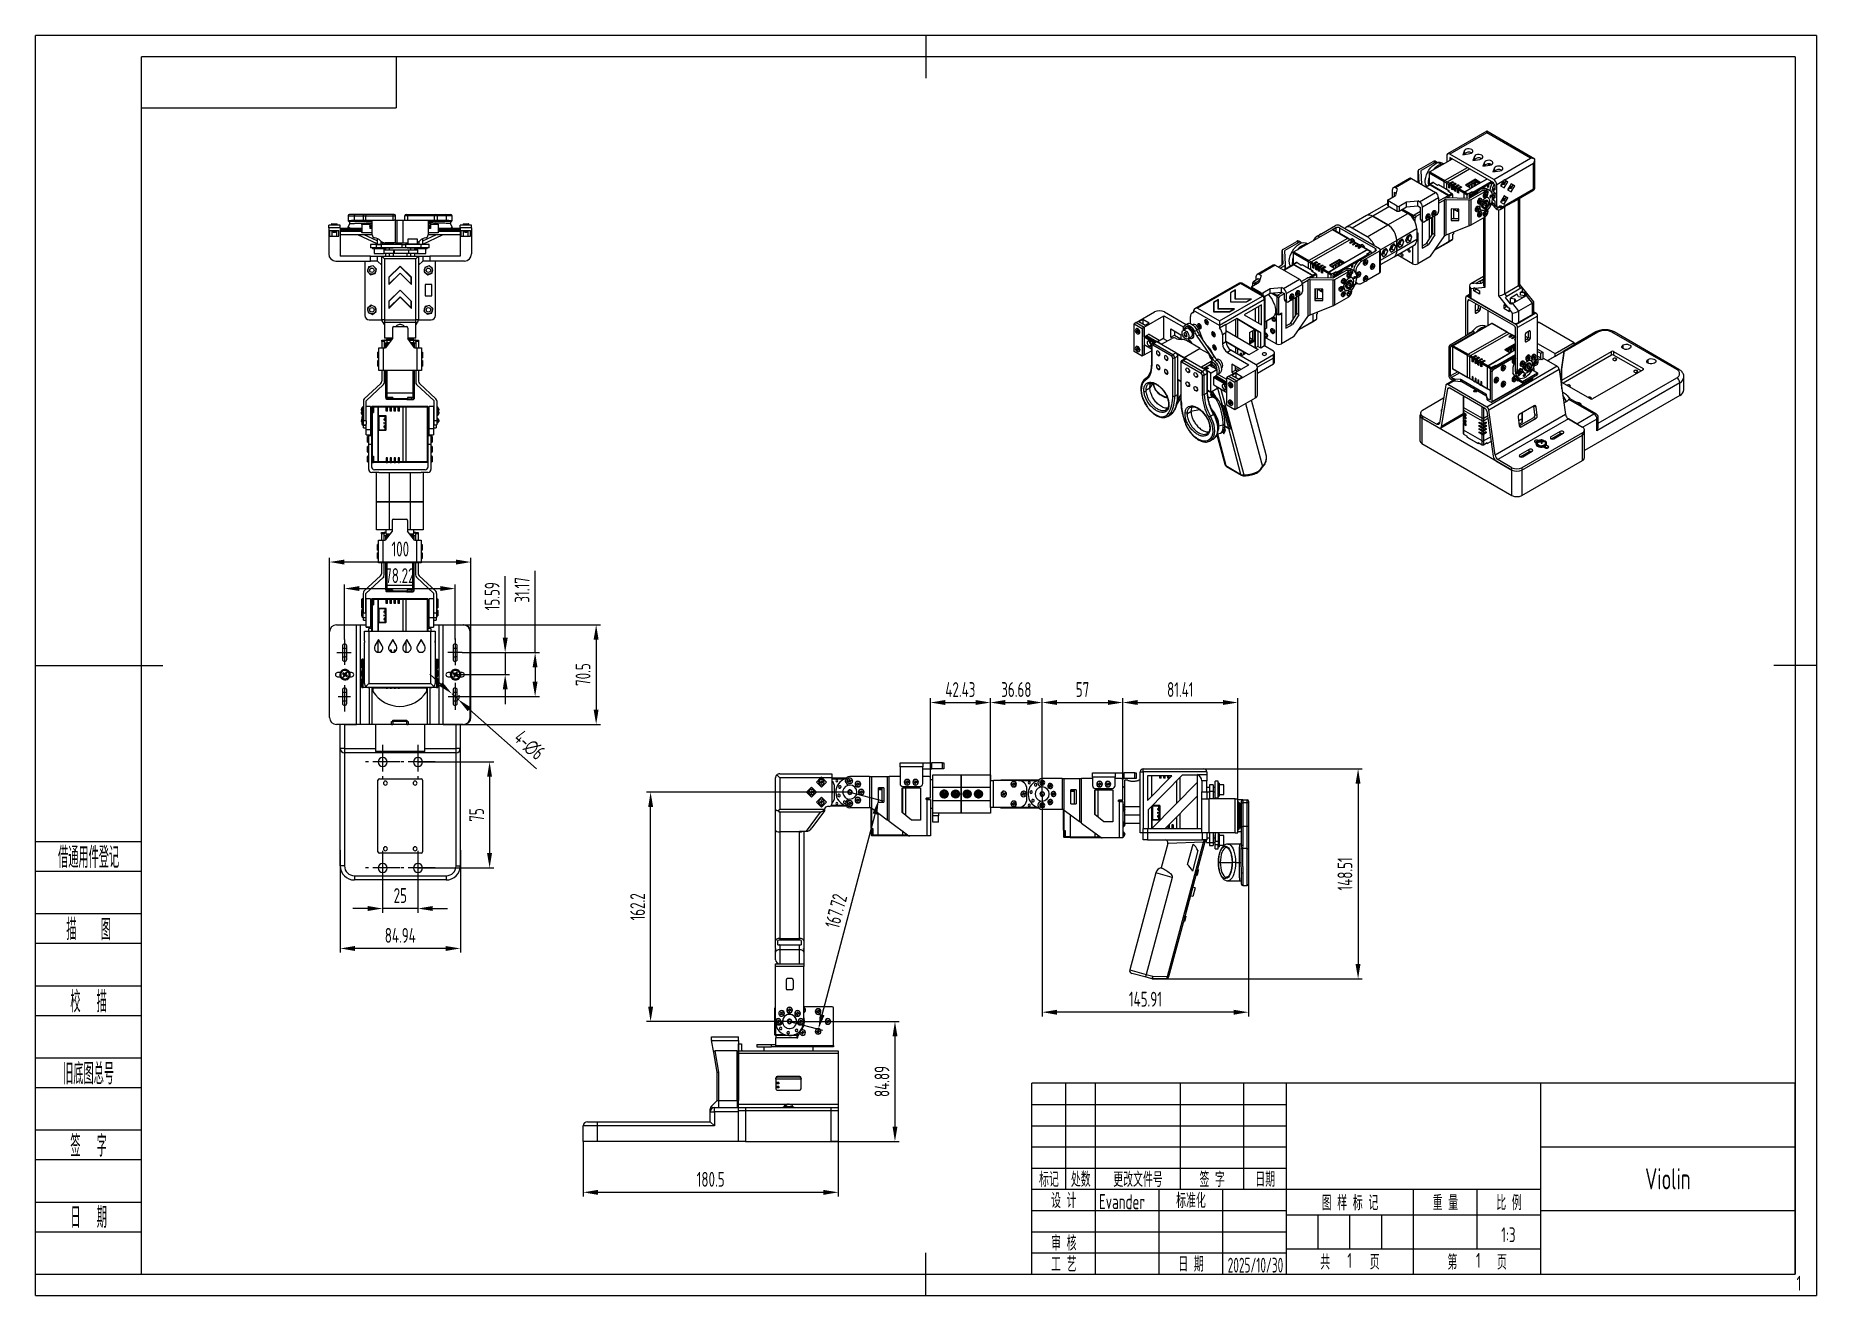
# Model space of a CAD drawing. Header units: millimetres. Extents: x 1167 to 2427, y 18 to 909.
import ezdxf
from ezdxf.enums import TextEntityAlignment as Align

# ---------------------------------------------------------------- set-up
doc = ezdxf.new("R2010")
doc.units = ezdxf.units.MM
doc.header["$PDSIZE"] = -1
doc.linetypes.add('CENTER2', pattern=[28.575, 19.05, -3.175, 3.175, -3.175])
doc.linetypes.add('CENTERX2', pattern=[20.32, 12.7, -2.54, 2.54, -2.54])
for name, color, linetype in [('1轮廓实线层', 7, 'Continuous'), ('2细线层', 4, 'Continuous'), ('3中心线层', 1, 'CENTER2'), ('6文字层', 3, 'Continuous'), ('7标注层', 4, 'Continuous'), ('图框层', 7, 'Continuous')]:
    doc.layers.add(name, color=color, linetype=linetype)
doc.styles.add('PC_TEXTSTYLE', font='ISOCP.SHX', dxfattribs={"width": 0.707, "bigfont": 'GBCBIG.SHX'})
doc.dimstyles.new('GB_DIAMETER', dxfattribs={"dimtxt": 3.5, "dimasz": 3.5, "dimexe": 1, "dimexo": 0, "dimgap": 1.5, "dimtad": 1, "dimjust": 4, "dimdsep": 46, "dimtxsty": 'PC_TEXTSTYLE', "dimcen": 0, "dimclrd": 256, "dimclrt": 3, "dimadec": 0, "dimazin": 2, "dimtp": 0.1, "dimtm": 0.1, "dimtfac": 0.71, "dimtdec": 3, "dimtmove": 0, "dimatfit": 2, "dimfxl": 1, "dimtfill": 1, "dimarcsym": 0})
doc.dimstyles.new('GB_LINEAR', dxfattribs={"dimtxt": 3.5, "dimasz": 3.5, "dimexe": 1, "dimexo": 0, "dimgap": 1.5, "dimtad": 1, "dimdsep": 46, "dimtxsty": 'PC_TEXTSTYLE', "dimcen": 0, "dimclrd": 256, "dimclrt": 3, "dimadec": 0, "dimazin": 2, "dimtp": 0.1, "dimtm": 0.1, "dimtfac": 0.71, "dimtdec": 3, "dimtmove": 0, "dimatfit": 3, "dimfxl": 1, "dimtfill": 1, "dimarcsym": 0})

# ---------------------------------------------------------------- blocks, each defined once
blk = doc.blocks.new('ZwmFrameMain_附加栏')
at = {"layer": '2细线层'}
for p, q in [((-25, 102), (0, 102)), ((-25, 95), (0, 95)), ((-25, 85), (0, 85)), ((-25, 78), (0, 78)), ((-25, 68), (0, 68)), ((-25, 61), (0, 61)), ((-25, 51), (0, 51)), ((-25, 44), (0, 44)), ((-25, 34), (0, 34)), ((-25, 27), (0, 27)), ((-25, 17), (0, 17)), ((-25, 10), (0, 10)), ((-25, 0), (0, 0))]:
    blk.add_line(p, q, dxfattribs=at)
at = {"layer": '6文字层', "color": 3, "style": 'PC_TEXTSTYLE'}
for s, width, p in [('借通用件登记', 0.667, (-12.5, 98.5)), ('描   图', 0.6667, (-12.5, 81.5)), ('校  描', 0.667, (-12.5, 64.5)), ('旧底图总号', 0.667, (-12.5, 47.5)), ('签  字', 0.667, (-12.5, 30.5)), ('日  期', 0.667, (-12.49, 13.6))]:
    blk.add_text(s, height=5, dxfattribs=dict(at, width=width)).set_placement(p, align=Align.MIDDLE)
at = {"layer": '6文字层', "style": 'PC_TEXTSTYLE'}
for tag, width, p, p2 in [('借通用件登记', 0.671328, (-23.44, 86.36), (-1.25, 86.36)), ('描图', 2.120922, (-23.44, 69.36), (-1.25, 69.36)), ('校图', 2.149976, (-23.75, 52.06), (-1.25, 52.06)), ('旧底图总号', 0.761452, (-22.84, 35.67), (-1.86, 35.67)), ('签字', 2.026939, (-23.14, 18.37), (-1.56, 18.37)), ('日期', 1.89999, (-22.84, 1.37), (-2.17, 1.37))]:
    blk.add_attdef(tag, text='', height=5, dxfattribs=dict(at, width=width)).set_placement(p, p2, align=Align.FIT)
blk = doc.blocks.new('ZwmFrameMain_图样代号')
at = {"layer": '2细线层', "linetype": 'Continuous'}
for p in [(60, 0), (0, -12)]:
    blk.add_line(p, (60, -12), dxfattribs=at)
at = {"layer": '6文字层', "style": 'PC_TEXTSTYLE', "width": 2.827942}
blk.add_attdef('图样代号', text='', height=7, rotation=180, dxfattribs=at).set_placement((58.24, -2.4), (2.35, -2.4), align=Align.FIT)
blk = doc.blocks.new('ZwmFrameMain_A3^_^无分区图框^_^landscape')
at = {"layer": '1轮廓实线层'}
for p, q in [((185, 292), (185, 282)), ((0, 0), (0, 287)), ((390, 287), (0, 287)), ((390, 287), (390, 0)), ((-25, 143.5), (5, 143.5)), ((395, 143.5), (385, 143.5)), ((185, -5), (185, 5)), ((0, 0), (390, 0))]:
    blk.add_line(p, q, dxfattribs=at)
at = {"layer": '2细线层'}
for p, q in [((-25, -5), (-25, 292)), ((395, 292), (-25, 292)), ((395, 292), (395, -5)), ((-25, -5), (395, -5))]:
    blk.add_line(p, q, dxfattribs=at)
blk = doc.blocks.new('ZwmFrameMain_标题栏1')
at = {"layer": '1轮廓实线层'}
for p, q in [((-180, 0), (-180, 45)), ((0, 45), (-180, 45)), ((-172, 20), (-172, 45)), ((-165, 20), (-165, 45)), ((-145, 20), (-145, 45)), ((-130, 20), (-130, 45)), ((-120, 0), (-120, 45)), ((0, 0), (0, 45)), ((-60, 30), (0, 30)), ((-180, 20), (-60, 20)), ((-165, 0), (-165, 20)), ((-150, 0), (-150, 20)), ((-135, 0), (-135, 20)), ((-60, 15), (0, 15)), ((-180, 0), (0, 0))]:
    blk.add_line(p, q, dxfattribs=at)
at = {"layer": '1轮廓实线层', "color": 7}
for p, q in [((-60, 0), (-60, 45)), ((-180, 25), (-120, 25))]:
    blk.add_line(p, q, dxfattribs=at)
at = {"layer": '2细线层'}
for p, q in [((-180, 40), (-120, 40)), ((-180, 35), (-120, 35)), ((-180, 30), (-120, 30)), ((-90, 0), (-90, 20)), ((-75, 6), (-75, 20)), ((-180, 15), (-120, 15)), ((-120, 14), (-60, 14)), ((-112.5, 6), (-112.5, 14)), ((-105, 6), (-105, 14)), ((-97.5, 6), (-97.5, 14)), ((-180, 10), (-120, 10)), ((-180, 5), (-120, 5)), ((-120, 6), (-60, 6))]:
    blk.add_line(p, q, dxfattribs=at)
at = {"layer": '6文字层', "style": 'PC_TEXTSTYLE', "width": 0.667}
for s, p in [('标记', (-176, 22.5)), ('处数', (-168.5, 22.5)), (' 更改文件号 ', (-155, 22.5)), (' 签 字 ', (-137.5, 22.5)), (' 日期 ', (-125, 22.5)), (' 设 计 ', (-172.5, 17.51)), (' 标准化 ', (-142.5, 17.51)), (' 图 样 标 记 ', (-105, 17)), (' 重 量 ', (-82.5, 17)), (' 比 例 ', (-67.5, 17)), (' 审 核 ', (-172.5, 7.5)), (' 工 艺 ', (-172.5, 2.5)), (' 日 期 ', (-142.5, 2.5)), ('共       页', (-105, 3)), ('第       页', (-75, 3))]:
    blk.add_text(s, height=3.5, dxfattribs=at).set_placement(p, align=Align.MIDDLE)
at = {"layer": '6文字层', "style": 'PC_TEXTSTYLE', "flags": 8}
for tag, height, width, p, p2 in [('企业名称', 5, 3.445461, (-54.29, 34.82), (-5.27, 34.82)), ('产品名称或材料标记', 7, 1.034456, (-113.46, 28.64), (-66.42, 28.64)), ('图样名称', 5, 3.480264, (-54.79, 19.98), (-5.27, 19.98)), ('标准化', 3.5, 1.756036, (-133.83, 15.37), (-120.75, 15.37)), ('审核', 3.5, 2.723972, (-163.99, 5.37), (-150.63, 5.37)), ('重量', 3.5, 2.448074, (-88.46, 7.54), (-76.55, 7.54)), ('比例', 3.5, 2.367734, (-73.35, 7.54), (-61.93, 7.54)), ('图样代号', 5, 3.489916, (-54.79, 5.63), (-5.52, 5.63)), ('工艺', 3.5, 2.851598, (-164.21, 0.37), (-150.89, 0.37)), ('共几页', 3.5, 0.953151, (-108.58, 1.48), (-101.56, 1.48)), ('日期', 3.5, 2.733185, (-133.83, 0.37), (-120.75, 0.37))]:
    blk.add_attdef(tag, text='', height=height, dxfattribs=dict(at, width=width)).set_placement(p, p2, align=Align.FIT)
at = {"layer": '6文字层', "style": 'PC_TEXTSTYLE', "width": 9.901758, "flags": 8}
blk.add_attdef('设计', text='', height=3.5, rotation=359.5768, dxfattribs=at).set_placement((-164.23, 15.37), (-150.37, 15.27), align=Align.FIT)
at = {"layer": '6文字层', "color": 3, "style": 'PC_TEXTSTYLE', "width": 0.96618, "flags": 8}
blk.add_attdef('第几页', text='', height=3.5, dxfattribs=at).set_placement((-78.29, 1.5), (-71.16, 1.5), align=Align.FIT)
at = {"layer": '6文字层', "color": 0, "style": 'PC_TEXTSTYLE', "width": 0.715273, "flags": 8}
blk.add_attdef('图纸张数', text='', height=3.5, dxfattribs=at).set_placement((-2.66, -3.87), (4.46, -3.87), align=Align.FIT)
blk = doc.blocks.new('*D7')
at = {"layer": '7标注层', "color": 0, "lineweight": -2}
for p, q in [((1374.9, 480.9), (1374.9, 539.2)), ((1474.9, 480.9), (1474.9, 539.2))]:
    blk.add_line(p, q, dxfattribs=at)
at = {"layer": '7标注层', "lineweight": -2}
blk.add_line((1464.4, 536.2), (1385.4, 536.2), dxfattribs=at)
at = {"layer": '7标注层'}
for points in [[(1385.4, 537.9), (1385.4, 534.4), (1374.9, 536.2)], [(1464.4, 534.4), (1464.4, 537.9), (1474.9, 536.2)]]:
    blk.add_solid(points, dxfattribs=at)
at = {"layer": 'Defpoints', "color": 0}
for p in [(1374.9, 536.2), (1374.9, 480.9), (1474.9, 480.9)]:
    blk.add_point(p, dxfattribs=at)
at = {"layer": '7标注层', "color": 3, "insert": (1424.9, 545.4), "char_height": 10.5, "attachment_point": 5, "style": 'PC_TEXTSTYLE', "bg_fill": 3, "box_fill_scale": 1.1, "bg_fill_color": 257, "bg_fill_transparency": 0}
blk.add_mtext('100', dxfattribs=at)
blk = doc.blocks.new('*D8')
at = {"layer": '7标注层', "color": 0, "lineweight": -2}
for p, q in [((1385.5, 481.4), (1385.5, 520.4)), ((1463.7, 481.4), (1463.7, 520.4))]:
    blk.add_line(p, q, dxfattribs=at)
at = {"layer": '7标注层', "lineweight": -2}
blk.add_line((1396, 517.4), (1453.2, 517.4), dxfattribs=at)
at = {"layer": '7标注层'}
for points in [[(1396, 519.2), (1396, 515.7), (1385.5, 517.4)], [(1453.2, 515.7), (1453.2, 519.2), (1463.7, 517.4)]]:
    blk.add_solid(points, dxfattribs=at)
at = {"layer": 'Defpoints', "color": 0}
for p in [(1463.7, 517.4), (1385.5, 481.4), (1463.7, 481.4)]:
    blk.add_point(p, dxfattribs=at)
at = {"layer": '7标注层', "color": 3, "insert": (1424.6, 526.6), "char_height": 10.5, "attachment_point": 5, "style": 'PC_TEXTSTYLE', "bg_fill": 3, "box_fill_scale": 1.1, "bg_fill_color": 257, "bg_fill_transparency": 0}
blk.add_mtext('78.22', dxfattribs=at)
blk = doc.blocks.new('*D9')
at = {"layer": '7标注层', "lineweight": -2}
for p, q in [((1520.3, 472.1), (1520.3, 529.9)), ((1520.3, 461.6), (1520.3, 451.5))]:
    blk.add_line(p, q, dxfattribs=at)
at = {"layer": '7标注层', "color": 0, "lineweight": -2}
for p, q in [((1468.6, 472.1), (1523.3, 472.1)), ((1467.5, 441), (1523.3, 441))]:
    blk.add_line(p, q, dxfattribs=at)
at = {"layer": '7标注层'}
for points in [[(1522, 461.6), (1518.5, 461.6), (1520.3, 472.1)], [(1518.5, 451.5), (1522, 451.5), (1520.3, 441)]]:
    blk.add_solid(points, dxfattribs=at)
at = {"layer": 'Defpoints', "color": 0}
for p in [(1468.6, 472.1), (1467.5, 441), (1520.3, 441)]:
    blk.add_point(p, dxfattribs=at)
at = {"layer": '7标注层', "color": 3, "insert": (1511.1, 516.5), "char_height": 10.5, "attachment_point": 5, "rotation": 90, "style": 'PC_TEXTSTYLE', "bg_fill": 3, "box_fill_scale": 1.1, "bg_fill_color": 257, "bg_fill_transparency": 0}
blk.add_mtext('31.17', dxfattribs=at)
blk = doc.blocks.new('*D10')
at = {"layer": '7标注层', "lineweight": -2}
for p, q in [((1499.1, 482.6), (1499.1, 526.2)), ((1499.1, 472.1), (1499.1, 456.6)), ((1499.1, 446.1), (1499.1, 435.6))]:
    blk.add_line(p, q, dxfattribs=at)
at = {"layer": '7标注层', "color": 0, "lineweight": -2}
for p, q in [((1468.6, 472.1), (1502.1, 472.1)), ((1464, 456.6), (1502.1, 456.6))]:
    blk.add_line(p, q, dxfattribs=at)
at = {"layer": '7标注层'}
for points in [[(1497.4, 482.6), (1500.9, 482.6), (1499.1, 472.1)], [(1500.9, 446.1), (1497.4, 446.1), (1499.1, 456.6)]]:
    blk.add_solid(points, dxfattribs=at)
at = {"layer": 'Defpoints', "color": 0}
for p in [(1468.6, 472.1), (1464, 456.6), (1499.1, 456.6)]:
    blk.add_point(p, dxfattribs=at)
at = {"layer": '7标注层', "color": 3, "insert": (1489.9, 512), "char_height": 10.5, "attachment_point": 5, "rotation": 90, "style": 'PC_TEXTSTYLE', "bg_fill": 3, "box_fill_scale": 1.1, "bg_fill_color": 257, "bg_fill_transparency": 0}
blk.add_mtext('15.59', dxfattribs=at)
blk = doc.blocks.new('*D11')
at = {"layer": '7标注层', "color": 0, "lineweight": -2}
for p, q in [((1458.8, 491.8), (1566.5, 491.8)), ((1459.8, 421.3), (1566.5, 421.3))]:
    blk.add_line(p, q, dxfattribs=at)
at = {"layer": '7标注层', "lineweight": -2}
blk.add_line((1563.5, 481.3), (1563.5, 431.8), dxfattribs=at)
at = {"layer": '7标注层'}
for points in [[(1565.2, 481.3), (1561.7, 481.3), (1563.5, 491.8)], [(1561.7, 431.8), (1565.2, 431.8), (1563.5, 421.3)]]:
    blk.add_solid(points, dxfattribs=at)
at = {"layer": 'Defpoints', "color": 0}
for p in [(1458.8, 491.8), (1459.8, 421.3), (1563.5, 421.3)]:
    blk.add_point(p, dxfattribs=at)
at = {"layer": '7标注层', "color": 3, "insert": (1554.2, 456.6), "char_height": 10.5, "attachment_point": 5, "rotation": 90, "style": 'PC_TEXTSTYLE', "bg_fill": 3, "box_fill_scale": 1.1, "bg_fill_color": 257, "bg_fill_transparency": 0}
blk.add_mtext('70.5', dxfattribs=at)
blk = doc.blocks.new('*D14')
at = {"layer": '7标注层', "color": 0, "lineweight": -2}
for p, q in [((1437.4, 394.8), (1491.1, 394.8)), ((1437.4, 319.8), (1491.1, 319.8))]:
    blk.add_line(p, q, dxfattribs=at)
at = {"layer": '7标注层', "lineweight": -2}
blk.add_line((1488.1, 384.3), (1488.1, 330.3), dxfattribs=at)
at = {"layer": '7标注层'}
for points in [[(1489.8, 384.3), (1486.3, 384.3), (1488.1, 394.8)], [(1486.3, 330.3), (1489.8, 330.3), (1488.1, 319.8)]]:
    blk.add_solid(points, dxfattribs=at)
at = {"layer": 'Defpoints', "color": 0}
for p in [(1437.4, 394.8), (1437.4, 319.8), (1488.1, 319.8)]:
    blk.add_point(p, dxfattribs=at)
at = {"layer": '7标注层', "color": 3, "insert": (1478.9, 357.3), "char_height": 10.5, "attachment_point": 5, "rotation": 90, "style": 'PC_TEXTSTYLE', "bg_fill": 3, "box_fill_scale": 1.1, "bg_fill_color": 257, "bg_fill_transparency": 0}
blk.add_mtext('75', dxfattribs=at)
blk = doc.blocks.new('*D15')
at = {"layer": '7标注层', "color": 0, "lineweight": -2}
for p, q in [((1412.4, 319.8), (1412.4, 288.1)), ((1437.4, 319.8), (1437.4, 288.1))]:
    blk.add_line(p, q, dxfattribs=at)
at = {"layer": '7标注层', "lineweight": -2}
for p, q in [((1401.9, 291.1), (1391.4, 291.1)), ((1437.4, 291.1), (1412.4, 291.1)), ((1447.9, 291.1), (1458.4, 291.1))]:
    blk.add_line(p, q, dxfattribs=at)
at = {"layer": '7标注层'}
for points in [[(1401.9, 289.4), (1401.9, 292.9), (1412.4, 291.1)], [(1447.9, 292.9), (1447.9, 289.4), (1437.4, 291.1)]]:
    blk.add_solid(points, dxfattribs=at)
at = {"layer": 'Defpoints', "color": 0}
for p in [(1412.4, 319.8), (1437.4, 319.8)]:
    blk.add_point(p, dxfattribs=at)
at = {"layer": '7标注层', "color": 3, "insert": (1424.9, 300.3), "char_height": 10.5, "attachment_point": 5, "style": 'PC_TEXTSTYLE', "bg_fill": 3, "box_fill_scale": 1.1, "bg_fill_color": 257, "bg_fill_transparency": 0}
blk.add_mtext('25', dxfattribs=at)
at = {"layer": 'Defpoints', "color": 0}
blk.add_point((1412.4, 291.1), dxfattribs=at)
blk = doc.blocks.new('*D16')
at = {"layer": '7标注层', "color": 0, "lineweight": -2}
for p, q in [((1382.4, 332.5), (1382.4, 259.9)), ((1467.4, 332.5), (1467.4, 259.9))]:
    blk.add_line(p, q, dxfattribs=at)
at = {"layer": '7标注层', "lineweight": -2}
blk.add_line((1456.9, 262.9), (1392.9, 262.9), dxfattribs=at)
at = {"layer": '7标注层'}
for points in [[(1392.9, 264.6), (1392.9, 261.1), (1382.4, 262.9)], [(1456.9, 261.1), (1456.9, 264.6), (1467.4, 262.9)]]:
    blk.add_solid(points, dxfattribs=at)
at = {"layer": 'Defpoints', "color": 0}
for p in [(1382.4, 332.5), (1467.4, 332.5), (1382.4, 262.9)]:
    blk.add_point(p, dxfattribs=at)
at = {"layer": '7标注层', "color": 3, "insert": (1424.9, 272.1), "char_height": 10.5, "attachment_point": 5, "style": 'PC_TEXTSTYLE', "bg_fill": 3, "box_fill_scale": 1.1, "bg_fill_color": 257, "bg_fill_transparency": 0}
blk.add_mtext('84.94', dxfattribs=at)
blk = doc.blocks.new('*D17')
at = {"layer": '7标注层', "color": 0, "lineweight": -2}
for p, q in [((1743, 373.4), (1599, 373.4)), ((1700.3, 211.2), (1599, 211.2))]:
    blk.add_line(p, q, dxfattribs=at)
at = {"layer": '7标注层', "lineweight": -2}
blk.add_line((1602, 221.7), (1602, 362.9), dxfattribs=at)
at = {"layer": '7标注层'}
for points in [[(1603.8, 362.9), (1600.3, 362.9), (1602, 373.4)], [(1600.3, 221.7), (1603.8, 221.7), (1602, 211.2)]]:
    blk.add_solid(points, dxfattribs=at)
at = {"layer": 'Defpoints', "color": 0}
for p in [(1602, 373.4), (1743, 373.4), (1700.3, 211.2)]:
    blk.add_point(p, dxfattribs=at)
at = {"layer": '7标注层', "color": 3, "insert": (1592.8, 292.3), "char_height": 10.5, "attachment_point": 5, "rotation": 90, "style": 'PC_TEXTSTYLE', "bg_fill": 3, "box_fill_scale": 1.1, "bg_fill_color": 257, "bg_fill_transparency": 0}
blk.add_mtext('162.2', dxfattribs=at)
blk = doc.blocks.new('*D18')
at = {"layer": '7标注层', "color": 0, "lineweight": -2}
for p, q in [((1554.3, 126.4), (1554.3, 87.4)), ((1734.8, 126.4), (1734.8, 87.4))]:
    blk.add_line(p, q, dxfattribs=at)
at = {"layer": '7标注层', "lineweight": -2}
blk.add_line((1564.8, 90.4), (1724.3, 90.4), dxfattribs=at)
at = {"layer": '7标注层'}
for points in [[(1564.8, 92.1), (1564.8, 88.6), (1554.3, 90.4)], [(1724.3, 88.6), (1724.3, 92.1), (1734.8, 90.4)]]:
    blk.add_solid(points, dxfattribs=at)
at = {"layer": 'Defpoints', "color": 0}
for p in [(1554.3, 126.4), (1734.8, 126.4), (1734.8, 90.4)]:
    blk.add_point(p, dxfattribs=at)
at = {"layer": '7标注层', "color": 3, "insert": (1644.5, 99.6), "char_height": 10.5, "attachment_point": 5, "style": 'PC_TEXTSTYLE', "bg_fill": 3, "box_fill_scale": 1.1, "bg_fill_color": 257, "bg_fill_transparency": 0}
blk.add_mtext('180.5', dxfattribs=at)
blk = doc.blocks.new('*D19')
at = {"layer": '7标注层', "color": 0, "lineweight": -2}
for p, q in [((1700.3, 211.2), (1777.9, 211.2)), ((1699.5, 126.4), (1777.9, 126.4))]:
    blk.add_line(p, q, dxfattribs=at)
at = {"layer": '7标注层', "lineweight": -2}
blk.add_line((1774.9, 200.7), (1774.9, 136.9), dxfattribs=at)
at = {"layer": '7标注层'}
for points in [[(1776.7, 200.7), (1773.2, 200.7), (1774.9, 211.2)], [(1773.2, 136.9), (1776.7, 136.9), (1774.9, 126.4)]]:
    blk.add_solid(points, dxfattribs=at)
at = {"layer": 'Defpoints', "color": 0}
for p in [(1700.3, 211.2), (1699.5, 126.4), (1774.9, 126.4)]:
    blk.add_point(p, dxfattribs=at)
at = {"layer": '7标注层', "color": 3, "insert": (1765.7, 168.8), "char_height": 10.5, "attachment_point": 5, "rotation": 90, "style": 'PC_TEXTSTYLE', "bg_fill": 3, "box_fill_scale": 1.1, "bg_fill_color": 257, "bg_fill_transparency": 0}
blk.add_mtext('84.89', dxfattribs=at)
blk = doc.blocks.new('*D21')
at = {"layer": '7标注层', "color": 0, "lineweight": -2}
for p, q in [((1800, 374.1), (1800, 439.8)), ((1842.4, 374.1), (1842.4, 439.8))]:
    blk.add_line(p, q, dxfattribs=at)
at = {"layer": '7标注层', "lineweight": -2}
blk.add_line((1810.5, 436.8), (1831.9, 436.8), dxfattribs=at)
at = {"layer": '7标注层'}
for points in [[(1810.5, 438.6), (1810.5, 435.1), (1800, 436.8)], [(1831.9, 435.1), (1831.9, 438.6), (1842.4, 436.8)]]:
    blk.add_solid(points, dxfattribs=at)
at = {"layer": 'Defpoints', "color": 0}
for p in [(1842.4, 436.8), (1800, 374.1), (1842.4, 374.1)]:
    blk.add_point(p, dxfattribs=at)
at = {"layer": '7标注层', "color": 3, "insert": (1821.2, 446), "char_height": 10.5, "attachment_point": 5, "style": 'PC_TEXTSTYLE', "bg_fill": 3, "box_fill_scale": 1.1, "bg_fill_color": 257, "bg_fill_transparency": 0}
blk.add_mtext('42.43', dxfattribs=at)
blk = doc.blocks.new('*D22')
at = {"layer": '7标注层', "color": 0, "lineweight": -2}
for p, q in [((1842.4, 376.6), (1842.4, 439.8)), ((1879.1, 372.1), (1879.1, 439.8))]:
    blk.add_line(p, q, dxfattribs=at)
at = {"layer": '7标注层', "lineweight": -2}
blk.add_line((1852.9, 436.8), (1868.6, 436.8), dxfattribs=at)
at = {"layer": '7标注层'}
for points in [[(1852.9, 438.6), (1852.9, 435.1), (1842.4, 436.8)], [(1868.6, 435.1), (1868.6, 438.6), (1879.1, 436.8)]]:
    blk.add_solid(points, dxfattribs=at)
at = {"layer": 'Defpoints', "color": 0}
for p in [(1879.1, 436.8), (1842.4, 376.6), (1879.1, 372.1)]:
    blk.add_point(p, dxfattribs=at)
at = {"layer": '7标注层', "color": 3, "insert": (1860.8, 446), "char_height": 10.5, "attachment_point": 5, "style": 'PC_TEXTSTYLE', "bg_fill": 3, "box_fill_scale": 1.1, "bg_fill_color": 257, "bg_fill_transparency": 0}
blk.add_mtext('36.68', dxfattribs=at)
blk = doc.blocks.new('*D23')
at = {"layer": '7标注层', "color": 0, "lineweight": -2}
for p, q in [((1879.1, 372.1), (1879.1, 439.8)), ((1936.1, 372.1), (1936.1, 439.8))]:
    blk.add_line(p, q, dxfattribs=at)
at = {"layer": '7标注层', "lineweight": -2}
blk.add_line((1889.6, 436.8), (1925.6, 436.8), dxfattribs=at)
at = {"layer": '7标注层'}
for points in [[(1889.6, 438.6), (1889.6, 435.1), (1879.1, 436.8)], [(1925.6, 435.1), (1925.6, 438.6), (1936.1, 436.8)]]:
    blk.add_solid(points, dxfattribs=at)
at = {"layer": 'Defpoints', "color": 0}
for p in [(1936.1, 436.8), (1879.1, 372.1), (1936.1, 372.1)]:
    blk.add_point(p, dxfattribs=at)
at = {"layer": '7标注层', "color": 3, "insert": (1907.6, 446), "char_height": 10.5, "attachment_point": 5, "style": 'PC_TEXTSTYLE', "bg_fill": 3, "box_fill_scale": 1.1, "bg_fill_color": 257, "bg_fill_transparency": 0}
blk.add_mtext('57', dxfattribs=at)
blk = doc.blocks.new('*D24')
at = {"layer": '7标注层', "color": 0, "lineweight": -2}
for p, q in [((1936.1, 382.1), (1936.1, 439.8)), ((2017.5, 368.7), (2017.5, 439.8))]:
    blk.add_line(p, q, dxfattribs=at)
at = {"layer": '7标注层', "lineweight": -2}
blk.add_line((1946.6, 436.8), (2007, 436.8), dxfattribs=at)
at = {"layer": '7标注层'}
for points in [[(1946.6, 438.6), (1946.6, 435.1), (1936.1, 436.8)], [(2007, 435.1), (2007, 438.6), (2017.5, 436.8)]]:
    blk.add_solid(points, dxfattribs=at)
at = {"layer": 'Defpoints', "color": 0}
for p in [(2017.5, 436.8), (1936.1, 382.1), (2017.5, 368.7)]:
    blk.add_point(p, dxfattribs=at)
at = {"layer": '7标注层', "color": 3, "insert": (1976.8, 446), "char_height": 10.5, "attachment_point": 5, "style": 'PC_TEXTSTYLE', "bg_fill": 3, "box_fill_scale": 1.1, "bg_fill_color": 257, "bg_fill_transparency": 0}
blk.add_mtext('81.41', dxfattribs=at)
blk = doc.blocks.new('*D25')
at = {"layer": '7标注层', "color": 0, "lineweight": -2}
for p, q in [((1965.3, 389.9), (2105.6, 389.9)), ((1956.8, 241.4), (2105.6, 241.4))]:
    blk.add_line(p, q, dxfattribs=at)
at = {"layer": '7标注层', "lineweight": -2}
blk.add_line((2102.6, 379.4), (2102.6, 251.9), dxfattribs=at)
at = {"layer": '7标注层'}
for points in [[(2104.3, 379.4), (2100.8, 379.4), (2102.6, 389.9)], [(2100.8, 251.9), (2104.3, 251.9), (2102.6, 241.4)]]:
    blk.add_solid(points, dxfattribs=at)
at = {"layer": 'Defpoints', "color": 0}
for p in [(1965.3, 389.9), (1956.8, 241.4), (2102.6, 241.4)]:
    blk.add_point(p, dxfattribs=at)
at = {"layer": '7标注层', "color": 3, "insert": (2093.3, 315.6), "char_height": 10.5, "attachment_point": 5, "rotation": 90, "style": 'PC_TEXTSTYLE', "bg_fill": 3, "box_fill_scale": 1.1, "bg_fill_color": 257, "bg_fill_transparency": 0}
blk.add_mtext('148.51', dxfattribs=at)
blk = doc.blocks.new('*D26')
at = {"layer": '7标注层', "color": 0, "lineweight": -2}
for p, q in [((1879.1, 372.1), (1879.1, 214.8)), ((2025, 308.3), (2025, 214.8))]:
    blk.add_line(p, q, dxfattribs=at)
at = {"layer": '7标注层', "lineweight": -2}
blk.add_line((2014.5, 217.8), (1889.6, 217.8), dxfattribs=at)
at = {"layer": '7标注层'}
for points in [[(1889.6, 219.5), (1889.6, 216), (1879.1, 217.8)], [(2014.5, 216), (2014.5, 219.5), (2025, 217.8)]]:
    blk.add_solid(points, dxfattribs=at)
at = {"layer": 'Defpoints', "color": 0}
for p in [(1879.1, 372.1), (2025, 308.3), (1879.1, 217.8)]:
    blk.add_point(p, dxfattribs=at)
at = {"layer": '7标注层', "color": 3, "insert": (1952.1, 227), "char_height": 10.5, "attachment_point": 5, "style": 'PC_TEXTSTYLE', "bg_fill": 3, "box_fill_scale": 1.1, "bg_fill_color": 257, "bg_fill_transparency": 0}
blk.add_mtext('145.91', dxfattribs=at)
blk = doc.blocks.new('*D27')
at = {"layer": '7标注层', "color": 0, "lineweight": -2}
for p, q in [((1743, 373.4), (1766.3, 367.3)), ((1700.3, 211.2), (1723.7, 205.1))]:
    blk.add_line(p, q, dxfattribs=at)
at = {"layer": '7标注层', "lineweight": -2}
blk.add_line((1723.4, 216), (1760.8, 357.9), dxfattribs=at)
at = {"layer": '7标注层'}
for points in [[(1762.4, 357.5), (1759.1, 358.4), (1763.4, 368.1)], [(1721.7, 216.5), (1725.1, 215.6), (1720.8, 205.9)]]:
    blk.add_solid(points, dxfattribs=at)
at = {"layer": 'Defpoints', "color": 0}
for p in [(1743, 373.4), (1763.4, 368.1), (1700.3, 211.2)]:
    blk.add_point(p, dxfattribs=at)
at = {"layer": '7标注层', "color": 3, "insert": (1733.2, 289.3), "char_height": 10.5, "attachment_point": 5, "rotation": 75.2589, "style": 'PC_TEXTSTYLE', "bg_fill": 3, "box_fill_scale": 1.1, "bg_fill_color": 257, "bg_fill_transparency": 0}
blk.add_mtext('167.72', dxfattribs=at)
blk = doc.blocks.new('*D33')
at = {"layer": '7标注层', "lineweight": -2}
for p, q in [((1453.6, 449.9), (1445.8, 456.9)), ((1461.5, 443), (1465.9, 439)), ((1521.2, 389.9), (1473.8, 432))]:
    blk.add_line(p, q, dxfattribs=at)
at = {"layer": '7标注层', "color": 0, "lineweight": -2}
blk.add_arc((1463.7, 441), 3, 300, 18.3697, dxfattribs=at)
at = {"layer": '7标注层'}
for points in [[(1452.4, 448.6), (1454.8, 451.2), (1461.5, 443)], [(1475, 433.3), (1472.6, 430.7), (1465.9, 439)]]:
    blk.add_solid(points, dxfattribs=at)
at = {"layer": 'Defpoints', "color": 0}
for p in [(1461.5, 443), (1465.9, 439)]:
    blk.add_point(p, dxfattribs=at)
at = {"layer": '7标注层', "color": 3, "insert": (1516.2, 406.6), "char_height": 10.5, "attachment_point": 5, "rotation": 318.3697, "style": 'PC_TEXTSTYLE', "bg_fill": 3, "box_fill_scale": 1.1, "bg_fill_color": 257, "bg_fill_transparency": 0}
blk.add_mtext('4-∅6', dxfattribs=at)

msp = doc.modelspace()

# ---------------------------------------------------------------- linework, layer by layer
at = {"color": 7, "linetype": 'Continuous', "lineweight": 25}
for p, q in [((2193.585, 840.828), (2165.922, 824.859)), ((2193.585, 839.814), (2167.422, 824.71)), ((2227.698, 821.136), (2193.585, 840.828)), ((2193.585, 840.828), (2193.585, 839.814)), ((2224.698, 821.853), (2193.585, 839.814)), ((2145.732, 813.821), (2155.631, 819.536)), ((2169.19, 821.24), (2153.422, 812.137)), ((2155.631, 819.536), (2157.045, 818.72)), ((2158.545, 818.868), (2157.131, 819.685)), ((2165.301, 823.485), (2165.301, 818.995)), ((2198.535, 806.749), (2167.422, 824.71)), ((2198.535, 804.3), (2167.422, 822.261)), ((2167.422, 822.261), (2167.422, 820.516)), ((2177.96, 827.2), (2176.615, 824.302)), ((2176.615, 824.302), (2181.634, 825.079)), ((2177.96, 824.75), (2177.84, 824.492)), ((2177.96, 824.75), (2177.96, 827.2)), ((2185.031, 823.118), (2183.686, 820.22)), ((2183.686, 820.22), (2188.705, 820.996)), ((2185.031, 820.668), (2184.911, 820.41)), ((2185.031, 820.668), (2185.031, 823.118)), ((2192.102, 819.036), (2190.757, 816.138)), ((2192.102, 816.586), (2192.102, 819.036)), ((2198.535, 806.749), (2224.698, 821.853)), ((2227.698, 800.757), (2227.698, 821.135)), ((2138.871, 807.488), (2127.558, 800.957)), ((2140.371, 807.34), (2129.058, 800.809)), ((2140.371, 807.34), (2157.413, 797.502)), ((2145.146, 813.005), (2145.146, 804.584)), ((2145.147, 812.967), (2145.636, 804.301)), ((2157.045, 818.72), (2147.146, 813.005)), ((2147.695, 803.266), (2147.146, 813.005)), ((2152.927, 811.28), (2152.927, 811.688)), ((2163.533, 805.157), (2152.927, 811.28)), ((2152.927, 811.28), (2152.927, 802.944)), ((2153.422, 812.137), (2164.028, 806.014)), ((2161.423, 817.444), (2159.301, 818.669)), ((2163.156, 817.757), (2162.186, 818.317)), ((2179.797, 815.117), (2164.028, 806.014)), ((2165.655, 805.075), (2181.423, 814.178)), ((2193.797, 807.035), (2178.029, 797.932)), ((2185.597, 806.873), (2178.526, 802.791)), ((2185.597, 806.873), (2189.557, 804.587)), ((2185.597, 806.873), (2185.597, 806.21)), ((2189.557, 804.587), (2193.797, 807.035)), ((2190.757, 816.138), (2195.776, 816.914)), ((2192.102, 816.586), (2191.982, 816.328)), ((2195.298, 817.861), (2194.717, 817.526)), ((2194.717, 817.526), (2195.424, 817.117)), ((2195.604, 817.834), (2194.893, 817.424)), ((2195.424, 817.117), (2196.387, 817.673)), ((2199.173, 814.953), (2197.828, 812.056)), ((2197.828, 812.056), (2202.847, 812.832)), ((2199.173, 812.504), (2199.053, 812.246)), ((2199.173, 812.504), (2199.173, 814.953)), ((2206.055, 806.518), (2205.925, 806.593)), ((2207.399, 805.743), (2206.055, 806.518)), ((2226.819, 818.179), (2206.338, 806.355)), ((2226.819, 800.25), (2226.819, 818.179)), ((2123.79, 792.42), (2129.093, 795.482)), ((2126.936, 794.237), (2126.936, 799.584)), ((2128.351, 795.053), (2128.351, 797.706)), ((2128.351, 797.706), (2129.506, 797.039)), ((2130.313, 800.084), (2129.058, 800.809)), ((2130.313, 800.084), (2129.093, 795.482)), ((2146.099, 790.971), (2157.413, 797.502)), ((2147.696, 803.111), (2147.696, 803.228)), ((2159.534, 793.828), (2148.22, 787.297)), ((2153.16, 803.079), (2150.456, 801.518)), ((2155.493, 804.557), (2153.16, 803.21)), ((2155.843, 804.522), (2153.51, 803.175)), ((2166.662, 795.582), (2153.51, 803.175)), ((2153.51, 803.044), (2166.662, 795.452)), ((2155.843, 804.522), (2158.778, 802.828)), ((2158.778, 802.828), (2159.414, 803.195)), ((2159.414, 803.195), (2166.697, 798.991)), ((2159.534, 793.828), (2159.534, 784.193)), ((2163.533, 800.818), (2163.533, 805.157)), ((2165.16, 804.218), (2163.533, 805.157)), ((2164.028, 806.014), (2165.655, 805.075)), ((2165.16, 804.218), (2165.16, 799.879)), ((2166.927, 803.198), (2165.16, 804.218)), ((2165.655, 805.075), (2167.422, 804.055)), ((2166.061, 798.623), (2166.697, 798.991)), ((2166.061, 798.623), (2168.996, 796.929)), ((2166.662, 795.582), (2168.996, 796.929)), ((2166.697, 798.991), (2166.697, 798.256)), ((2166.927, 800.911), (2166.927, 803.198)), ((2167.104, 801.013), (2166.927, 800.911)), ((2167.634, 800.503), (2166.927, 800.911)), ((2167.104, 801.013), (2167.104, 803.585)), ((2167.634, 800.707), (2167.104, 801.013)), ((2169.491, 796.072), (2167.157, 794.725)), ((2167.157, 793.673), (2167.157, 794.725)), ((2167.157, 793.673), (2167.157, 794.594)), ((2167.175, 803.708), (2169.402, 804.994)), ((2169.402, 805.198), (2167.422, 804.055)), ((2168.907, 802.055), (2167.634, 802.789)), ((2167.634, 802.789), (2167.634, 800.503)), ((2170.109, 804.79), (2168.129, 803.647)), ((2168.129, 803.647), (2169.402, 802.912)), ((2168.907, 799.768), (2168.907, 802.055)), ((2169.084, 799.87), (2168.907, 799.768)), ((2169.614, 799.36), (2168.907, 799.768)), ((2169.084, 799.87), (2169.084, 802.442)), ((2169.614, 799.564), (2169.084, 799.87)), ((2169.155, 802.565), (2171.382, 803.851)), ((2169.402, 805.198), (2170.109, 804.79)), ((2169.402, 804.994), (2169.402, 805.198)), ((2169.402, 804.994), (2169.932, 804.688)), ((2171.382, 804.055), (2169.402, 802.912)), ((2169.491, 796.072), (2169.491, 793.629)), ((2169.614, 801.646), (2169.614, 799.36)), ((2170.887, 800.912), (2169.614, 801.646)), ((2172.089, 803.647), (2170.109, 802.504)), ((2170.109, 802.504), (2171.382, 801.769)), ((2170.887, 798.625), (2170.887, 800.912)), ((2171.064, 798.727), (2170.887, 798.625)), ((2171.594, 798.217), (2170.887, 798.625)), ((2171.064, 798.727), (2171.064, 801.299)), ((2171.594, 798.421), (2171.064, 798.727)), ((2171.135, 801.422), (2173.362, 802.708)), ((2171.382, 804.055), (2172.089, 803.647)), ((2171.382, 803.851), (2171.382, 804.055)), ((2171.382, 803.851), (2171.912, 803.545)), ((2173.362, 802.912), (2171.382, 801.769)), ((2171.594, 800.503), (2171.594, 798.217)), ((2172.867, 799.769), (2171.594, 800.503)), ((2174.069, 802.504), (2172.089, 801.361)), ((2172.089, 801.361), (2173.362, 800.626)), ((2172.867, 797.482), (2172.867, 799.769)), ((2173.044, 797.584), (2172.867, 797.482)), ((2173.574, 797.074), (2172.867, 797.482)), ((2173.044, 797.584), (2173.044, 800.156)), ((2173.574, 797.278), (2173.044, 797.584)), ((2173.114, 800.279), (2175.342, 801.565)), ((2173.362, 802.912), (2174.069, 802.504)), ((2173.362, 802.708), (2173.362, 802.912)), ((2173.362, 802.708), (2173.892, 802.402)), ((2175.342, 801.769), (2173.362, 800.626)), ((2177.534, 797.074), (2173.574, 799.36)), ((2173.574, 799.36), (2173.574, 797.074)), ((2176.049, 801.361), (2174.069, 800.218)), ((2174.069, 800.218), (2178.029, 797.932)), ((2175.342, 801.769), (2176.049, 801.361)), ((2175.342, 801.565), (2175.342, 801.769)), ((2175.342, 801.565), (2175.872, 801.259)), ((2177.534, 797.074), (2177.534, 793.478)), ((2179.867, 795.727), (2177.534, 797.074)), ((2178.029, 797.932), (2182.486, 800.505)), ((2178.029, 797.932), (2180.362, 796.585)), ((2178.526, 802.791), (2182.486, 800.505)), ((2185.597, 806.21), (2179.1, 802.459)), ((2179.867, 793.434), (2179.867, 795.727)), ((2179.978, 801.953), (2185.703, 805.258)), ((2181.597, 802.561), (2180.26, 801.789)), ((2180.362, 796.585), (2183.049, 798.136)), ((2180.955, 801.727), (2180.955, 801.388)), ((2190.987, 799.126), (2181.087, 793.411)), ((2181.455, 802.642), (2183.233, 803.669)), ((2181.455, 802.642), (2181.597, 802.561)), ((2181.555, 801.042), (2181.555, 801.727)), ((2181.597, 801.018), (2181.597, 802.561)), ((2182.38, 795.583), (2182.38, 796.304)), ((2182.519, 795.943), (2182.448, 795.983)), ((2182.501, 792.595), (2192.401, 798.309)), ((2182.751, 802.764), (2182.752, 800.658)), ((2183.686, 797.768), (2183.049, 798.136)), ((2183.049, 798.136), (2183.049, 796.503)), ((2183.049, 796.503), (2183.686, 796.135)), ((2183.233, 803.669), (2183.375, 803.587)), ((2183.233, 802.902), (2183.233, 803.669)), ((2183.352, 801.005), (2183.351, 802.765)), ((2185.844, 805.013), (2183.375, 803.587)), ((2183.375, 801.018), (2183.375, 803.587)), ((2183.686, 797.768), (2196.767, 805.32)), ((2184.393, 797.36), (2183.686, 797.768)), ((2183.686, 796.135), (2183.686, 797.768)), ((2183.686, 796.135), (2184.393, 796.135)), ((2184.252, 795.238), (2184.393, 796.135)), ((2184.393, 797.36), (2197.474, 804.912)), ((2184.393, 796.135), (2184.393, 797.36)), ((2184.547, 803.802), (2184.548, 801.695)), ((2185.148, 802.041), (2185.147, 803.802)), ((2185.597, 806.21), (2188.983, 804.256)), ((2188.211, 803.81), (2185.703, 805.258)), ((2188.07, 803.728), (2185.844, 805.013)), ((2185.845, 802.444), (2185.844, 805.013)), ((2190.987, 799.126), (2192.401, 798.309)), ((2191.457, 794.095), (2191.91, 793.834)), ((2191.917, 797.025), (2192.37, 796.764)), ((2192.259, 794.964), (2192.782, 795.515)), ((2192.259, 794.964), (2192.367, 794.724)), ((2192.367, 794.724), (2192.89, 795.276)), ((2193.901, 798.458), (2192.486, 799.274)), ((2192.827, 796.27), (2192.566, 795.994)), ((2192.566, 795.994), (2192.782, 795.515)), ((2192.673, 795.401), (2192.89, 795.276)), ((2192.685, 796.12), (2192.76, 795.954)), ((2192.76, 795.954), (2193.043, 795.791)), ((2192.827, 796.27), (2193.043, 795.791)), ((2192.977, 795.829), (2192.868, 795.715)), ((2193.084, 795.236), (2192.868, 795.715)), ((2192.868, 795.715), (2193.151, 795.551)), ((2193.106, 794.797), (2192.89, 795.276)), ((2193.084, 795.236), (2192.965, 795.109)), ((2193.566, 796.342), (2193.043, 795.791)), ((2193.084, 795.236), (2193.367, 795.072)), ((2193.367, 795.072), (2193.106, 794.797)), ((2193.674, 796.103), (2193.151, 795.551)), ((2193.367, 795.072), (2193.151, 795.551)), ((2193.91, 797.298), (2193.457, 797.559)), ((2193.457, 796.228), (2193.674, 796.103)), ((2194.759, 793.739), (2193.54, 794.443)), ((2193.566, 796.342), (2193.674, 796.103)), ((2195.845, 798.886), (2193.723, 800.111)), ((2195.79, 799.041), (2197.205, 798.224)), ((2195.79, 798.917), (2195.79, 799.041)), ((2197.205, 798.224), (2197.205, 797.467)), ((2198.535, 803.402), (2198.535, 804.3)), ((2199.596, 802.789), (2198.535, 803.402)), ((2199.596, 800.748), (2198.535, 800.135)), ((2198.535, 797.686), (2198.535, 800.135)), ((2198.535, 800.135), (2199.596, 799.523)), ((2199.596, 797.073), (2198.535, 797.686)), ((2199.596, 795.032), (2198.535, 794.42)), ((2198.535, 791.97), (2198.535, 794.42)), ((2198.535, 794.42), (2199.596, 793.807)), ((2199.596, 799.523), (2199.596, 802.789)), ((2199.596, 793.807), (2199.596, 797.073)), ((2205.581, 805.918), (2200.656, 803.075)), ((2200.656, 788.214), (2200.656, 803.075)), ((2205.581, 805.918), (2203.46, 802.244)), ((2203.46, 802.244), (2205.96, 800.8)), ((2205.96, 795.142), (2203.46, 790.812)), ((2204.415, 803.024), (2203.838, 802.025)), ((2204.365, 787.287), (2226.819, 800.25)), ((2204.543, 803.848), (2204.474, 804.001)), ((2204.805, 804.124), (2204.543, 803.848)), ((2204.61, 804.236), (2204.805, 804.124)), ((2204.805, 804.124), (2204.691, 804.376)), ((2205.1, 803.641), (2205.914, 803.171)), ((2206.974, 805.007), (2205.403, 804.1)), ((2226.198, 798.876), (2205.742, 787.067)), ((2205.914, 803.171), (2207.399, 805.743)), ((2205.914, 791.739), (2207.399, 794.311)), ((2206.055, 795.087), (2205.959, 795.142)), ((2205.96, 800.8), (2208.46, 805.13)), ((2208.46, 793.699), (2205.96, 795.142)), ((2207.399, 794.311), (2206.055, 795.087)), ((2208.46, 805.13), (2206.338, 806.355)), ((2207.399, 805.743), (2208.46, 805.13)), ((2207.399, 794.311), (2208.46, 793.699)), ((2210.909, 803.716), (2208.409, 799.385)), ((2208.409, 799.385), (2210.909, 797.942)), ((2209.365, 800.165), (2208.788, 799.167)), ((2209.493, 800.99), (2209.424, 801.143)), ((2209.754, 801.266), (2209.493, 800.99)), ((2209.56, 801.378), (2209.754, 801.266)), ((2209.754, 801.266), (2209.641, 801.518)), ((2210.05, 800.782), (2210.864, 800.312)), ((2211.924, 802.149), (2210.353, 801.242)), ((2210.864, 800.312), (2212.349, 802.884)), ((2213.409, 802.272), (2210.909, 803.716)), ((2211.005, 803.66), (2210.909, 803.715)), ((2210.909, 797.942), (2213.409, 802.272)), ((2212.349, 802.884), (2211.005, 803.66)), ((2212.349, 802.884), (2213.409, 802.272)), ((2212.522, 790.98), (2219.593, 795.062)), ((2216.091, 793.04), (2219.593, 795.062)), ((2216.213, 793.11), (2226.198, 798.876)), ((1393.032, 782.065), (1389.039, 782.065)), ((1399.539, 782.065), (1393.032, 782.065)), ((1400.539, 782.065), (1399.539, 782.065)), ((1400.539, 782.065), (1400.539, 781.065)), ((1419.539, 782.065), (1400.539, 782.065)), ((1419.539, 782.065), (1419.539, 781.065)), ((1420.539, 782.065), (1419.539, 782.065)), ((1429.039, 782.065), (1430.039, 782.065)), ((1430.039, 782.065), (1430.039, 781.065)), ((1430.039, 782.065), (1449.039, 782.065)), ((1449.039, 782.065), (1449.039, 781.065)), ((1449.039, 782.065), (1450.039, 782.065)), ((1450.039, 782.065), (1456.546, 782.065)), ((1456.546, 782.065), (1460.539, 782.065)), ((2108.472, 781.211), (2093.905, 772.802)), ((2122.635, 789.387), (2108.493, 781.223)), ((2122.635, 789.387), (2123.497, 789.722)), ((2123.497, 792.012), (2123.497, 788.501)), ((2123.599, 774.654), (2137.741, 782.818)), ((2130.154, 787.93), (2123.79, 791.604)), ((2123.79, 791.604), (2123.79, 788.093)), ((2123.79, 788.093), (2130.154, 784.419)), ((2130.154, 784.419), (2130.154, 787.93)), ((2131.568, 787.93), (2136.871, 790.991)), ((2131.568, 787.93), (2131.568, 784.419)), ((2131.568, 784.419), (2136.871, 787.48)), ((2133.269, 785.4), (2137.741, 782.818)), ((2133.356, 785.451), (2141.587, 780.7)), ((2134.064, 785.86), (2141.941, 781.312)), ((2136.871, 790.991), (2144.844, 791.696)), ((2136.871, 787.48), (2136.871, 790.991)), ((2136.871, 787.48), (2144.844, 788.184)), ((2146.806, 784.193), (2142.232, 781.553)), ((2142.232, 781.553), (2143.646, 780.736)), ((2143.646, 780.736), (2146.806, 782.561)), ((2146.099, 790.971), (2144.844, 791.696)), ((2144.844, 788.184), (2144.844, 791.696)), ((2144.844, 788.184), (2146.806, 787.052)), ((2146.806, 778.478), (2146.806, 787.052)), ((2148.22, 777.662), (2148.22, 787.297)), ((2158.12, 781.744), (2149.634, 776.845)), ((2151.272, 781.684), (2151.725, 781.423)), ((2153.265, 781.958), (2152.812, 782.219)), ((2155.055, 781.204), (2155.508, 780.943)), ((2155.515, 784.134), (2155.968, 783.872)), ((2155.857, 782.073), (2156.379, 782.624)), ((2155.857, 782.073), (2155.965, 781.833)), ((2155.965, 781.833), (2156.487, 782.384)), ((2156.425, 783.379), (2156.163, 783.103)), ((2156.163, 783.103), (2156.379, 782.624)), ((2156.271, 782.509), (2156.487, 782.384)), ((2156.283, 783.229), (2156.358, 783.063)), ((2156.358, 783.063), (2156.641, 782.9)), ((2156.425, 783.379), (2156.641, 782.9)), ((2156.575, 782.938), (2156.466, 782.823)), ((2156.682, 782.344), (2156.466, 782.823)), ((2156.466, 782.823), (2156.749, 782.66)), ((2156.703, 781.905), (2156.487, 782.384)), ((2156.682, 782.344), (2156.562, 782.218)), ((2157.164, 783.451), (2156.641, 782.9)), ((2156.682, 782.344), (2156.965, 782.181)), ((2156.965, 782.181), (2156.703, 781.905)), ((2157.272, 783.211), (2156.749, 782.66)), ((2156.965, 782.181), (2156.749, 782.66)), ((2157.507, 784.407), (2157.055, 784.668)), ((2157.055, 783.336), (2157.272, 783.211)), ((2157.164, 783.451), (2157.272, 783.211)), ((2162.738, 793.391), (2159.534, 791.541)), ((2159.534, 789.908), (2163.539, 792.22)), ((2163.539, 792.22), (2163.539, 766.432)), ((2181.087, 793.411), (2164.217, 793.728)), ((2165.018, 792.558), (2181.021, 792.257)), ((2165.018, 767.648), (2165.018, 792.558)), ((2173.949, 785.858), (2168.452, 785.961)), ((2168.452, 785.961), (2168.452, 777.796)), ((2168.517, 785.96), (2168.517, 778.95)), ((2170.127, 785.93), (2170.127, 778.919)), ((2170.127, 785.926), (2171.032, 785.403)), ((2170.887, 785.915), (2170.887, 785.724)), ((2171.064, 785.912), (2171.064, 785.54)), ((2171.085, 785.494), (2171.607, 785.193)), ((2171.594, 785.316), (2171.594, 785.902)), ((2171.594, 785.316), (2172.867, 784.581)), ((2171.739, 784.995), (2173.012, 784.26)), ((2172.867, 785.878), (2172.867, 784.581)), ((2173.044, 785.875), (2173.044, 784.397)), ((2173.064, 784.351), (2173.587, 784.05)), ((2173.574, 784.173), (2173.574, 785.865)), ((2173.719, 783.852), (2173.949, 783.72)), ((2173.949, 777.692), (2173.949, 785.858)), ((2181.021, 792.257), (2181.022, 773.936)), ((2182.501, 774.631), (2182.501, 792.595)), ((2185.801, 784.297), (2186.253, 784.036)), ((2186.261, 787.227), (2186.713, 786.966)), ((2186.602, 785.166), (2187.125, 785.717)), ((2186.602, 785.166), (2186.71, 784.927)), ((2186.71, 784.927), (2187.233, 785.478)), ((2187.17, 786.472), (2186.909, 786.196)), ((2186.909, 786.196), (2187.125, 785.717)), ((2187.016, 785.603), (2187.233, 785.478)), ((2187.029, 786.322), (2187.104, 786.156)), ((2187.104, 786.156), (2187.386, 785.993)), ((2187.17, 786.472), (2187.386, 785.993)), ((2187.32, 786.031), (2187.212, 785.917)), ((2187.428, 785.438), (2187.212, 785.917)), ((2187.212, 785.917), (2187.494, 785.753)), ((2187.449, 784.999), (2187.233, 785.478)), ((2187.428, 785.438), (2187.308, 785.312)), ((2187.909, 786.544), (2187.386, 785.993)), ((2187.428, 785.438), (2187.71, 785.274)), ((2187.71, 785.274), (2187.449, 784.999)), ((2187.457, 789.873), (2187.91, 789.611)), ((2188.017, 786.305), (2187.494, 785.753)), ((2187.71, 785.274), (2187.494, 785.753)), ((2188.253, 787.5), (2187.8, 787.761)), ((2187.801, 786.43), (2188.017, 786.305)), ((2187.909, 786.544), (2188.017, 786.305)), ((2187.917, 792.802), (2188.37, 792.541)), ((2187.917, 783.564), (2188.37, 783.303)), ((2188.259, 790.742), (2188.782, 791.293)), ((2188.259, 790.742), (2188.367, 790.502)), ((2188.259, 781.503), (2188.782, 782.055)), ((2188.259, 781.503), (2188.367, 781.264)), ((2188.367, 790.502), (2188.89, 791.053)), ((2188.367, 781.264), (2188.89, 781.815)), ((2188.827, 792.047), (2188.566, 791.772)), ((2188.566, 791.772), (2188.782, 791.293)), ((2188.827, 782.809), (2188.566, 782.534)), ((2188.566, 782.534), (2188.782, 782.055)), ((2188.673, 791.178), (2188.89, 791.053)), ((2188.673, 781.94), (2188.89, 781.815)), ((2188.685, 791.898), (2188.76, 791.732)), ((2188.685, 782.66), (2188.76, 782.494)), ((2188.76, 791.732), (2189.043, 791.568)), ((2188.76, 782.494), (2189.043, 782.33)), ((2188.827, 792.047), (2189.043, 791.568)), ((2188.827, 782.809), (2189.043, 782.33)), ((2188.977, 791.607), (2188.868, 791.492)), ((2189.084, 791.013), (2188.868, 791.492)), ((2188.868, 791.492), (2189.151, 791.329)), ((2188.977, 782.369), (2188.868, 782.254)), ((2189.084, 781.775), (2188.868, 782.254)), ((2188.868, 782.254), (2189.151, 782.091)), ((2189.106, 790.574), (2188.89, 791.053)), ((2189.106, 781.336), (2188.89, 781.815)), ((2189.084, 791.013), (2188.965, 790.887)), ((2189.084, 781.775), (2188.965, 781.649)), ((2189.566, 792.12), (2189.043, 791.568)), ((2189.566, 782.882), (2189.043, 782.33)), ((2189.084, 791.013), (2189.367, 790.85)), ((2189.084, 781.775), (2189.367, 781.612)), ((2189.367, 790.85), (2189.106, 790.574)), ((2189.367, 781.612), (2189.106, 781.336)), ((2189.674, 791.88), (2189.151, 791.329)), ((2189.367, 790.85), (2189.151, 791.329)), ((2189.674, 782.642), (2189.151, 782.091)), ((2189.367, 781.612), (2189.151, 782.091)), ((2189.91, 793.076), (2189.457, 793.337)), ((2189.457, 792.005), (2189.674, 791.88)), ((2189.91, 783.838), (2189.457, 784.099)), ((2189.457, 782.767), (2189.674, 782.642)), ((2189.566, 792.12), (2189.674, 791.88)), ((2189.566, 782.882), (2189.674, 782.642)), ((2190.484, 786.97), (2191.113, 786.607)), ((2191.917, 783.96), (2192.37, 783.699)), ((2192.259, 781.899), (2192.782, 782.451)), ((2192.259, 781.899), (2192.367, 781.66)), ((2192.367, 781.66), (2192.89, 782.211)), ((2192.827, 783.205), (2192.566, 782.93)), ((2192.566, 782.93), (2192.782, 782.451)), ((2192.673, 782.336), (2192.89, 782.211)), ((2192.685, 783.056), (2192.76, 782.89)), ((2192.76, 782.89), (2193.043, 782.726)), ((2192.827, 783.205), (2193.043, 782.726)), ((2192.977, 782.764), (2192.868, 782.65)), ((2193.084, 782.171), (2192.868, 782.65)), ((2192.868, 782.65), (2193.151, 782.487)), ((2193.106, 781.732), (2192.89, 782.211)), ((2193.084, 782.171), (2192.965, 782.045)), ((2193.566, 783.277), (2193.043, 782.726)), ((2193.901, 785.393), (2193.049, 785.885)), ((2193.084, 782.171), (2193.367, 782.008)), ((2193.367, 782.008), (2193.106, 781.732)), ((2193.674, 783.038), (2193.151, 782.487)), ((2193.367, 782.008), (2193.151, 782.487)), ((2193.91, 784.233), (2193.457, 784.495)), ((2193.457, 783.163), (2193.674, 783.038)), ((2194.113, 791.803), (2193.484, 792.166)), ((2193.566, 783.277), (2193.674, 783.038)), ((2198.276, 789.86), (2196.655, 788.925)), ((2198.276, 789.86), (2196.655, 788.925)), ((2197.145, 789.207), (2200.396, 785.99)), ((2197.247, 790.454), (2198.448, 789.761)), ((2198.224, 789.83), (2199.355, 789.177)), ((2199.596, 791.358), (2198.535, 791.97)), ((2199.596, 789.316), (2198.686, 788.791)), ((2198.686, 788.791), (2199.747, 788.179)), ((2198.949, 788.523), (2201.071, 787.298)), ((2199.596, 788.826), (2199.596, 791.358)), ((2199.596, 788.826), (2200.656, 788.214)), ((2200.396, 785.99), (2202.634, 787.284)), ((2202.962, 787.912), (2202.07, 787.397)), ((2202.254, 787.503), (2202.634, 787.284)), ((2203.209, 785.603), (2206.667, 787.599)), ((2205.742, 787.067), (2203.209, 785.603)), ((2203.46, 790.812), (2205.96, 789.369)), ((2204.076, 791.004), (2203.697, 791.223)), ((2204.415, 791.592), (2204.076, 791.004)), ((2204.365, 787.287), (2204.369, 787.099)), ((2204.543, 792.417), (2204.474, 792.57)), ((2204.543, 792.417), (2204.805, 792.693)), ((2204.61, 792.805), (2204.805, 792.693)), ((2204.805, 792.693), (2204.691, 792.945)), ((2205.1, 792.209), (2205.914, 791.739)), ((2206.974, 793.576), (2205.403, 792.669)), ((2205.96, 789.369), (2208.46, 793.699)), ((2216.213, 793.11), (2206.313, 787.395)), ((2206.667, 787.599), (2206.313, 787.395)), ((2206.313, 787.395), (2206.313, 725.977)), ((2209.02, 788.958), (2216.091, 793.04)), ((2212.522, 790.98), (2209.02, 788.958)), ((2216.091, 793.041), (2216.091, 793.04)), ((2216.213, 731.692), (2216.213, 793.11)), ((2217.091, 732.502), (2217.091, 793.617)), ((1382.289, 774.565), (1374.289, 774.565)), ((1374.289, 772.565), (1374.289, 774.565)), ((1382.289, 772.565), (1374.289, 772.565)), ((1374.289, 772.565), (1374.289, 754.065)), ((1375.056, 770.565), (1381.522, 770.565)), ((1375.056, 766.565), (1375.056, 770.565)), ((1376.289, 775.285), (1376.289, 774.645)), ((1376.369, 775.365), (1379.026, 775.365)), ((1376.673, 766.565), (1376.673, 770.565)), ((1377.289, 770.565), (1377.289, 769.765)), ((1377.289, 769.765), (1377.489, 769.565)), ((1377.289, 769.765), (1378.673, 769.765)), ((1377.489, 769.565), (1378.596, 769.565)), ((1378.596, 769.565), (1378.673, 769.765)), ((1378.596, 769.565), (1379.089, 769.565)), ((1378.673, 769.765), (1379.289, 769.765)), ((1379.026, 775.365), (1380.209, 775.365)), ((1379.057, 774.645), (1379.057, 775.285)), ((1379.089, 769.565), (1379.289, 769.765)), ((1379.289, 769.765), (1379.289, 770.565)), ((1379.906, 766.565), (1379.906, 770.565)), ((1380.289, 774.645), (1380.289, 775.285)), ((1381.522, 766.565), (1381.522, 770.565)), ((1382.289, 772.565), (1382.289, 774.565)), ((1382.289, 772.565), (1382.289, 752.565)), ((1382.289, 772.365), (1397.789, 772.365)), ((1397.789, 771.271), (1382.289, 771.271)), ((1382.289, 770.771), (1397.789, 770.771)), ((1387.925, 772.93), (1389.19, 775.642)), ((1388.039, 781.065), (1388.039, 777.84)), ((1388.735, 776.957), (1388.885, 776.841)), ((1392.308, 781.065), (1398.539, 781.065)), ((1392.308, 781.065), (1392.308, 777.92)), ((1392.308, 777.92), (1394.318, 778.065)), ((1395.132, 777.065), (1392.774, 776.992)), ((1394.318, 778.065), (1398.539, 778.065)), ((1399.539, 777.065), (1395.132, 777.065)), ((1397.789, 775.065), (1403.289, 775.065)), ((1397.789, 774.895), (1397.789, 775.065)), ((1403.289, 774.895), (1397.789, 774.895)), ((1397.789, 774.895), (1397.789, 769.235)), ((1397.789, 769.235), (1405.039, 769.235)), ((1397.789, 769.065), (1397.789, 769.235)), ((1405.039, 769.065), (1397.789, 769.065)), ((1398.539, 781.065), (1400.539, 781.065)), ((1398.539, 781.065), (1398.539, 778.065)), ((1398.539, 778.065), (1400.539, 778.065)), ((1400.539, 777.065), (1399.539, 777.065)), ((1400.539, 778.065), (1400.539, 781.065)), ((1400.539, 781.065), (1419.539, 781.065)), ((1400.539, 778.065), (1400.539, 777.065)), ((1400.539, 778.065), (1419.539, 778.065)), ((1405.039, 777.065), (1400.539, 777.065)), ((1405.039, 775.565), (1403.289, 775.565)), ((1403.289, 775.565), (1403.289, 775.065)), ((1405.039, 775.065), (1403.289, 775.065)), ((1403.289, 775.065), (1403.289, 773.91)), ((1405.039, 773.91), (1403.289, 773.91)), ((1403.289, 773.665), (1403.289, 773.91)), ((1403.289, 773.42), (1403.289, 773.665)), ((1403.289, 773.42), (1403.289, 772.265)), ((1403.289, 773.42), (1405.039, 773.42)), ((1405.039, 772.265), (1403.289, 772.265)), ((1403.289, 772.265), (1403.289, 772.165)), ((1405.039, 772.165), (1403.289, 772.165)), ((1405.039, 767.522), (1405.039, 777.427)), ((1419.539, 781.065), (1419.539, 778.065)), ((1419.539, 781.065), (1421.539, 781.065)), ((1421.539, 778.065), (1420.47, 778.065)), ((1421.539, 778.065), (1421.539, 781.065)), ((1421.539, 762.065), (1421.539, 778.065)), ((1421.539, 778.065), (1429.694, 778.065)), ((1430.039, 781.065), (1428.039, 781.065)), ((1428.039, 778.065), (1428.039, 781.065)), ((1430.039, 781.065), (1430.039, 778.065)), ((1449.039, 781.065), (1430.039, 781.065)), ((1430.039, 778.065), (1449.039, 778.065)), ((1444.539, 777.822), (1444.539, 767.522)), ((1449.039, 777.065), (1444.539, 777.065)), ((1446.289, 775.565), (1444.539, 775.565)), ((1446.289, 775.065), (1444.539, 775.065)), ((1446.289, 773.91), (1444.539, 773.91)), ((1444.539, 773.42), (1446.289, 773.42)), ((1446.289, 772.265), (1444.539, 772.265)), ((1446.289, 772.165), (1444.539, 772.165)), ((1444.539, 769.235), (1451.789, 769.235)), ((1451.789, 769.065), (1444.539, 769.065)), ((1446.289, 775.565), (1446.289, 775.065)), ((1446.289, 775.065), (1446.289, 773.91)), ((1446.289, 775.065), (1451.789, 775.065)), ((1451.789, 774.895), (1446.289, 774.895)), ((1446.289, 773.91), (1446.289, 773.665)), ((1446.289, 773.665), (1446.289, 773.42)), ((1446.289, 773.42), (1446.289, 772.265)), ((1446.289, 772.265), (1446.289, 772.165)), ((1449.039, 778.065), (1449.039, 781.065)), ((1451.039, 781.065), (1449.039, 781.065)), ((1449.039, 777.065), (1449.039, 778.065)), ((1449.039, 778.065), (1451.039, 778.065)), ((1450.039, 777.065), (1449.039, 777.065)), ((1454.447, 777.065), (1450.039, 777.065)), ((1451.039, 781.065), (1451.039, 778.065)), ((1457.271, 781.065), (1451.039, 781.065)), ((1451.039, 778.065), (1455.26, 778.065)), ((1451.789, 775.065), (1451.789, 774.895)), ((1451.789, 774.895), (1451.789, 769.235)), ((1451.789, 772.365), (1467.289, 772.365)), ((1467.289, 771.271), (1451.789, 771.271)), ((1451.789, 770.771), (1467.289, 770.771)), ((1451.789, 769.235), (1451.789, 769.065)), ((1456.804, 776.992), (1454.447, 777.065)), ((1455.26, 778.065), (1457.271, 777.92)), ((1457.271, 781.065), (1457.271, 777.92)), ((1461.653, 772.93), (1460.388, 775.642)), ((1460.692, 776.84), (1460.844, 776.957)), ((1461.539, 777.84), (1461.539, 781.065)), ((1475.289, 774.565), (1467.289, 774.565)), ((1467.289, 772.565), (1467.289, 774.565)), ((1475.289, 772.565), (1467.289, 772.565)), ((1467.289, 772.565), (1467.289, 752.565)), ((1468.056, 770.565), (1474.522, 770.565)), ((1468.056, 766.565), (1468.056, 770.565)), ((1469.289, 775.285), (1469.289, 774.645)), ((1469.369, 775.365), (1472.717, 775.365)), ((1469.673, 766.565), (1469.673, 770.565)), ((1470.289, 770.565), (1470.289, 769.765)), ((1470.289, 769.765), (1470.489, 769.565)), ((1470.289, 769.765), (1472.033, 769.765)), ((1470.489, 769.565), (1471.884, 769.565)), ((1471.884, 769.565), (1472.033, 769.765)), ((1471.884, 769.565), (1472.089, 769.565)), ((1472.033, 769.765), (1472.289, 769.765)), ((1472.089, 769.565), (1472.289, 769.765)), ((1472.289, 769.765), (1472.289, 770.565)), ((1472.717, 775.365), (1473.209, 775.365)), ((1472.776, 774.645), (1472.776, 775.285)), ((1472.906, 766.565), (1472.906, 770.565)), ((1473.289, 774.645), (1473.289, 775.285)), ((1474.522, 766.565), (1474.522, 770.565)), ((1475.289, 772.565), (1475.289, 774.565)), ((1475.289, 772.565), (1475.289, 754.065)), ((2084.475, 771.253), (2057.181, 755.497)), ((2074.094, 766.893), (2086.596, 774.111)), ((2086.738, 772.56), (2084.475, 771.254)), ((2095.082, 765.13), (2084.475, 771.253)), ((2095.432, 765.165), (2084.825, 771.288)), ((2089.566, 772.56), (2115.022, 757.864)), ((2089.708, 774.111), (2117.709, 757.946)), ((2112.972, 780.765), (2098.405, 772.356)), ((2109.012, 766.233), (2098.405, 772.356)), ((2109.012, 766.233), (2123.578, 774.642)), ((2112.972, 780.765), (2123.578, 774.642)), ((2123.599, 774.654), (2112.993, 780.777)), ((2144.105, 771.796), (2129.963, 763.632)), ((2142.939, 779.512), (2141.524, 780.328)), ((2141.524, 780.328), (2141.524, 779.195)), ((2142.939, 776.71), (2142.939, 779.512)), ((2144.105, 771.796), (2144.105, 764.447)), ((2144.105, 768.492), (2145.06, 769.043)), ((2144.353, 768.635), (2145.06, 768.227)), ((2145.06, 768.227), (2145.06, 769.043)), ((2146.806, 778.478), (2148.22, 777.662)), ((2147.22, 777.563), (2148.635, 776.746)), ((2148.342, 776.915), (2147.923, 776.673)), ((2147.923, 776.673), (2147.923, 758.084)), ((2150.812, 778.755), (2151.265, 778.493)), ((2151.614, 779.623), (2152.137, 780.175)), ((2151.614, 779.623), (2151.722, 779.384)), ((2151.722, 779.384), (2152.245, 779.935)), ((2152.182, 780.929), (2151.921, 780.654)), ((2151.921, 780.654), (2152.137, 780.175)), ((2152.028, 780.06), (2152.245, 779.935)), ((2152.04, 780.78), (2152.115, 780.614)), ((2152.115, 780.614), (2152.398, 780.45)), ((2152.182, 780.929), (2152.398, 780.45)), ((2152.332, 780.489), (2152.223, 780.374)), ((2152.439, 779.895), (2152.223, 780.374)), ((2152.223, 780.374), (2152.506, 780.211)), ((2152.461, 779.456), (2152.245, 779.935)), ((2152.439, 779.895), (2152.32, 779.769)), ((2152.921, 781.002), (2152.398, 780.45)), ((2152.439, 779.895), (2152.722, 779.732)), ((2152.722, 779.732), (2152.461, 779.456)), ((2153.029, 780.762), (2152.506, 780.211)), ((2152.722, 779.732), (2152.506, 780.211)), ((2152.812, 780.887), (2153.029, 780.762)), ((2152.921, 781.002), (2153.029, 780.762)), ((2153.156, 764.755), (2153.156, 778.878)), ((2154.783, 767.249), (2154.783, 779.817)), ((2155.589, 768.486), (2155.589, 780.283)), ((2157.003, 767.669), (2157.003, 781.099)), ((2165.018, 767.648), (2181.022, 773.936)), ((2168.517, 778.95), (2168.452, 777.796)), ((2168.452, 777.796), (2173.949, 777.692)), ((2173.949, 778.848), (2168.517, 778.95)), ((2170.127, 769.655), (2170.127, 768.31)), ((2181.022, 773.936), (2181.749, 774.358)), ((2182.501, 774.631), (2192.401, 780.346)), ((2187.457, 780.635), (2187.91, 780.373)), ((2191.292, 779.706), (2191.292, 732.502)), ((2191.457, 781.03), (2191.91, 780.769)), ((1375.056, 766.565), (1381.522, 766.565)), ((1382.289, 767.915), (1405.039, 767.915)), ((1405.039, 767.565), (1382.289, 767.565)), ((1408.439, 761.227), (1394.849, 767.565)), ((1403.939, 760.715), (1403.939, 758.415)), ((1408.163, 760.715), (1403.939, 760.715)), ((1408.163, 758.415), (1403.939, 758.415)), ((1405.339, 758.415), (1405.339, 757.815)), ((1411.431, 757.815), (1405.339, 757.815)), ((1405.939, 760.815), (1405.939, 760.715)), ((1411.236, 760.815), (1405.939, 760.815)), ((1406.489, 757.815), (1406.489, 754.515)), ((1408.163, 758.415), (1408.163, 760.715)), ((1408.163, 760.715), (1411.301, 760.715)), ((1411.301, 758.415), (1408.163, 758.415)), ((1408.439, 765.077), (1408.439, 760.815)), ((1413.939, 760.815), (1411.236, 760.815)), ((1411.301, 760.715), (1411.301, 758.415)), ((1426.25, 760.715), (1411.301, 760.715)), ((1426.25, 758.415), (1411.301, 758.415)), ((1414.539, 757.815), (1411.431, 757.815)), ((1411.439, 760.815), (1411.439, 762.942)), ((1411.489, 761.942), (1411.439, 761.841)), ((1411.439, 761.315), (1420.467, 761.315)), ((1411.489, 761.942), (1411.84, 762.694)), ((1412.417, 762.42), (1412.417, 761.315)), ((1413.389, 754.515), (1413.389, 757.815)), ((1413.389, 757.065), (1420.16, 757.065)), ((1413.939, 760.715), (1413.939, 760.815)), ((1421.539, 762.065), (1414.269, 762.065)), ((1414.367, 757.815), (1414.367, 757.065)), ((1414.539, 757.815), (1414.539, 758.415)), ((1414.539, 758.315), (1419.867, 758.315)), ((1417.367, 757.065), (1417.367, 758.315)), ((1419.317, 761.315), (1419.317, 762.065)), ((1419.867, 758.315), (1419.867, 758.415)), ((1420.16, 757.065), (1420.16, 754.565)), ((1420.16, 757.065), (1420.494, 757.065)), ((1420.467, 760.715), (1420.467, 761.315)), ((1420.494, 757.065), (1420.494, 754.565)), ((1420.494, 757.065), (1430.705, 757.065)), ((1421.539, 762.065), (1430.262, 762.065)), ((1426.25, 758.415), (1426.25, 760.715)), ((1426.25, 760.715), (1428.626, 760.715)), ((1428.626, 758.415), (1426.25, 758.415)), ((1428.626, 760.715), (1428.626, 758.415)), ((1439.712, 760.715), (1428.626, 760.715)), ((1439.712, 758.415), (1428.626, 758.415)), ((1429.112, 761.315), (1429.112, 760.715)), ((1429.112, 761.315), (1438.312, 761.315)), ((1429.712, 758.415), (1429.712, 758.315)), ((1429.712, 758.315), (1437.712, 758.315)), ((1430.262, 764.615), (1430.262, 761.315)), ((1433.642, 764.615), (1430.262, 764.615)), ((1430.705, 757.065), (1430.705, 754.565)), ((1430.705, 757.065), (1437.212, 757.065)), ((1432.212, 758.315), (1432.212, 757.065)), ((1437.162, 764.615), (1433.642, 764.615)), ((1435.212, 757.065), (1435.212, 758.315)), ((1444.02, 757.815), (1435.212, 757.815)), ((1435.97, 757.815), (1435.97, 757.065)), ((1437.162, 761.315), (1437.162, 764.615)), ((1437.212, 754.565), (1437.212, 757.065)), ((1437.712, 758.315), (1437.712, 758.415)), ((1437.92, 762.304), (1437.738, 762.694)), ((1437.92, 762.8), (1437.92, 761.315)), ((1438.312, 760.715), (1438.312, 761.315)), ((1443.42, 760.815), (1438.312, 760.815)), ((1439.712, 758.415), (1439.712, 760.715)), ((1445.42, 760.715), (1439.712, 760.715)), ((1445.42, 758.415), (1439.712, 758.415)), ((1440.92, 761.125), (1454.73, 767.565)), ((1440.92, 760.815), (1440.92, 764.981)), ((1442.87, 754.515), (1442.87, 757.815)), ((1443.42, 760.715), (1443.42, 760.815)), ((1444.02, 757.815), (1444.02, 758.415)), ((1444.539, 767.915), (1467.289, 767.915)), ((1467.289, 767.565), (1444.539, 767.565)), ((1445.42, 758.415), (1445.42, 760.715)), ((1468.056, 766.565), (1474.522, 766.565)), ((2048.764, 756.446), (2048.764, 746.353)), ((2048.765, 756.408), (2049.286, 747.17)), ((2049.35, 757.262), (2059.249, 762.977)), ((2060.663, 762.161), (2050.764, 756.446)), ((2051.313, 746.707), (2050.764, 756.446)), ((2059.249, 762.977), (2060.663, 762.161)), ((2062.163, 762.309), (2060.749, 763.126)), ((2065.106, 762.009), (2065.981, 761.656)), ((2066.915, 761.116), (2065.981, 761.656)), ((2095.082, 765.13), (2067.787, 749.374)), ((2069.414, 748.435), (2096.708, 764.191)), ((2074.094, 766.893), (2075.508, 766.077)), ((2109.082, 757.048), (2081.788, 741.291)), ((2093.316, 747.946), (2109.082, 757.048)), ((2096.708, 764.191), (2095.082, 765.13)), ((2097.058, 764.226), (2095.432, 765.165)), ((2098.476, 763.171), (2096.496, 762.028)), ((2096.496, 762.028), (2097.203, 761.62)), ((2098.723, 763.11), (2096.673, 761.926)), ((2098.476, 763.171), (2096.708, 764.191)), ((2098.826, 763.206), (2097.058, 764.226)), ((2097.203, 761.62), (2099.183, 762.763)), ((2097.738, 763.833), (2097.698, 764.191)), ((2100.456, 762.028), (2098.476, 760.885)), ((2098.476, 760.885), (2099.183, 760.477)), ((2100.703, 761.967), (2098.653, 760.783)), ((2099.296, 762.813), (2098.773, 763.115)), ((2100.456, 762.028), (2099.183, 762.763)), ((2099.183, 760.477), (2101.163, 761.62)), ((2100.806, 762.063), (2099.533, 762.797)), ((2099.819, 762.966), (2099.779, 762.655)), ((2102.436, 760.885), (2100.456, 759.742)), ((2100.456, 759.742), (2101.163, 759.334)), ((2102.683, 760.824), (2100.633, 759.64)), ((2101.276, 761.67), (2100.753, 761.972)), ((2102.436, 760.885), (2101.163, 761.62)), ((2101.163, 759.334), (2103.143, 760.477)), ((2102.786, 760.92), (2101.513, 761.654)), ((2104.416, 759.742), (2102.436, 758.599)), ((2102.436, 758.599), (2103.143, 758.191)), ((2104.663, 759.681), (2102.612, 758.497)), ((2103.256, 760.527), (2102.733, 760.829)), ((2104.416, 759.742), (2103.143, 760.477)), ((2103.143, 758.191), (2105.123, 759.334)), ((2104.765, 759.777), (2103.493, 760.511)), ((2103.792, 749.749), (2115.022, 756.231)), ((2105.236, 759.384), (2104.713, 759.686)), ((2104.811, 759.742), (2104.769, 760.109)), ((2109.082, 757.048), (2105.123, 759.334)), ((2117.709, 756.15), (2105.207, 748.932)), ((2109.432, 757.083), (2105.473, 759.369)), ((2106.89, 758.884), (2106.85, 758.573)), ((2111.416, 755.701), (2109.082, 757.048)), ((2111.766, 755.736), (2109.432, 757.083)), ((2117.709, 756.15), (2117.709, 740.636)), ((2118.353, 741.534), (2118.353, 757.048)), ((2120.243, 756.632), (2119.1, 753.686)), ((2122.529, 757.952), (2120.243, 756.632)), ((2120.761, 754.4), (2121.905, 757.346)), ((2121.905, 757.346), (2121.782, 757.52)), ((2121.905, 757.346), (2123.672, 756.325)), ((2123.672, 756.325), (2122.529, 757.952)), ((2122.529, 753.379), (2123.672, 756.325)), ((2125.9, 759.898), (2124.757, 756.951)), ((2124.757, 756.951), (2125.9, 755.325)), ((2124.879, 756.777), (2126.418, 757.665)), ((2125.275, 758.067), (2125.168, 758.011)), ((2128.186, 761.217), (2125.9, 759.898)), ((2125.9, 755.325), (2128.186, 756.645)), ((2126.418, 757.665), (2127.561, 760.612)), ((2126.418, 757.665), (2128.186, 756.645)), ((2127.561, 760.612), (2127.439, 760.786)), ((2127.561, 760.612), (2129.329, 759.591)), ((2128.099, 752.162), (2142.241, 760.326)), ((2129.329, 759.591), (2128.186, 761.217)), ((2128.186, 756.645), (2129.329, 759.591)), ((2129.942, 763.619), (2129.942, 756.27)), ((2129.963, 756.283), (2144.105, 764.447)), ((2129.963, 756.283), (2129.963, 763.632)), ((2131.649, 763.216), (2130.506, 760.27)), ((2130.506, 760.27), (2131.649, 758.644)), ((2130.628, 760.096), (2132.167, 760.984)), ((2133.935, 764.536), (2131.649, 763.216)), ((2131.649, 758.644), (2133.935, 759.963)), ((2132.167, 760.984), (2133.31, 763.93)), ((2132.167, 760.984), (2133.935, 759.963)), ((2133.31, 763.93), (2133.187, 764.105)), ((2133.31, 763.93), (2135.078, 762.91)), ((2135.078, 762.91), (2133.935, 764.536)), ((2133.935, 759.963), (2135.078, 762.91)), ((2137.305, 766.482), (2136.162, 763.536)), ((2136.162, 763.536), (2137.305, 761.909)), ((2136.285, 763.361), (2137.824, 764.25)), ((2139.592, 767.802), (2137.305, 766.482)), ((2137.305, 761.909), (2139.592, 763.229)), ((2137.824, 764.25), (2138.967, 767.196)), ((2137.824, 764.25), (2139.592, 763.229)), ((2138.967, 767.196), (2138.844, 767.37)), ((2138.967, 767.196), (2140.735, 766.175)), ((2140.735, 766.175), (2139.592, 767.802)), ((2139.592, 763.229), (2140.735, 766.175)), ((2144.777, 768.063), (2145.06, 768.227)), ((2144.777, 768.063), (2144.777, 747.095)), ((2147.923, 759.717), (2151.049, 761.522)), ((2147.923, 758.084), (2152.463, 760.706)), ((2151.049, 761.522), (2155.589, 768.486)), ((2152.463, 760.706), (2151.049, 761.522)), ((2157.003, 767.669), (2152.463, 760.706)), ((2153.732, 752.424), (2163.539, 766.432)), ((2157.003, 767.669), (2155.589, 768.486)), ((2156.864, 756.897), (2167.012, 762.756)), ((2167.146, 762.964), (2169.346, 764.233)), ((2167.157, 763.207), (2167.157, 768.489)), ((2167.157, 763.076), (2167.157, 768.489)), ((2167.157, 763.207), (2169.491, 764.554)), ((2169.491, 767.942), (2170.127, 768.31)), ((2169.491, 767.942), (2169.491, 764.554)), ((1379.289, 749.065), (1403.789, 749.065)), ((1403.789, 752.565), (1382.289, 752.565)), ((1399.789, 749.065), (1399.789, 710.565)), ((1403.789, 749.065), (1403.789, 752.565)), ((1403.789, 752.565), (1408.789, 752.565)), ((1408.789, 749.065), (1403.789, 749.065)), ((1406.489, 754.515), (1413.389, 754.515)), ((1408.789, 749.065), (1408.789, 752.565)), ((1408.789, 752.565), (1411.789, 752.565)), ((1411.789, 746.065), (1408.789, 749.065)), ((1411.789, 752.565), (1437.789, 752.565)), ((1413.789, 750.565), (1411.789, 752.565)), ((1411.789, 707.565), (1411.789, 752.565)), ((1413.389, 754.565), (1420.16, 754.565)), ((1435.789, 750.565), (1413.789, 750.565)), ((1413.789, 750.565), (1413.789, 707.565)), ((1414.367, 754.565), (1414.367, 752.565)), ((1424.789, 745.565), (1416.789, 737.565)), ((1424.789, 745.282), (1416.889, 737.382)), ((1417.367, 752.565), (1417.367, 754.565)), ((1419.789, 754.565), (1419.789, 752.565)), ((1420.494, 754.565), (1430.705, 754.565)), ((1432.789, 737.565), (1424.789, 745.565)), ((1432.689, 737.382), (1424.789, 745.282)), ((1429.789, 752.565), (1429.789, 754.565)), ((1430.705, 754.565), (1437.212, 754.565)), ((1432.212, 754.565), (1432.212, 752.565)), ((1435.212, 752.565), (1435.212, 754.565)), ((1437.789, 752.565), (1435.789, 750.565)), ((1435.789, 707.565), (1435.789, 750.565)), ((1435.97, 754.565), (1435.97, 754.515)), ((1435.97, 754.515), (1442.87, 754.515)), ((1437.789, 752.565), (1437.789, 707.565)), ((1437.789, 752.565), (1440.789, 752.565)), ((1440.789, 749.065), (1437.789, 746.065)), ((1440.789, 752.565), (1440.789, 749.065)), ((1440.789, 752.565), (1445.789, 752.565)), ((1445.789, 749.065), (1440.789, 749.065)), ((1445.789, 752.565), (1445.789, 749.065)), ((1467.289, 752.565), (1445.789, 752.565)), ((1470.289, 749.065), (1445.789, 749.065)), ((1449.789, 710.565), (1449.789, 749.065)), ((2042.489, 746.194), (2031.176, 739.662)), ((2043.989, 746.045), (2032.675, 739.514)), ((2043.989, 746.045), (2061.03, 736.207)), ((2046.111, 744.82), (2048.701, 746.316)), ((2047.525, 744.004), (2050.728, 745.853)), ((2056.778, 746.52), (2049.972, 742.591)), ((2051.314, 743.366), (2051.314, 746.669)), ((2056.686, 754.639), (2056.686, 755.048)), ((2067.292, 748.516), (2056.686, 754.639)), ((2056.686, 754.639), (2056.686, 746.557)), ((2059.111, 747.998), (2056.778, 746.651)), ((2059.461, 747.963), (2057.128, 746.616)), ((2070.28, 739.023), (2057.128, 746.616)), ((2057.128, 746.486), (2070.28, 738.893)), ((2057.181, 755.497), (2067.787, 749.374)), ((2059.461, 747.963), (2062.396, 746.269)), ((2062.396, 746.269), (2063.032, 746.636)), ((2063.032, 746.636), (2070.315, 742.432)), ((2068.919, 747.577), (2067.292, 748.516)), ((2067.292, 748.516), (2067.292, 744.177)), ((2067.787, 749.374), (2069.414, 748.435)), ((2068.919, 747.577), (2068.919, 743.238)), ((2070.687, 746.557), (2068.919, 747.577)), ((2069.414, 748.435), (2071.181, 747.414)), ((2070.687, 744.271), (2070.687, 746.557)), ((2070.863, 744.373), (2070.687, 744.271)), ((2071.394, 743.862), (2070.687, 744.271)), ((2070.863, 744.373), (2070.863, 746.945)), ((2071.394, 744.067), (2070.863, 744.373)), ((2070.934, 747.067), (2073.161, 748.353)), ((2073.161, 748.557), (2071.181, 747.414)), ((2072.666, 745.414), (2071.394, 746.149)), ((2071.394, 746.149), (2071.394, 743.862)), ((2073.869, 748.149), (2071.889, 747.006)), ((2071.889, 747.006), (2073.161, 746.271)), ((2072.666, 743.128), (2072.666, 745.414)), ((2072.843, 743.23), (2072.843, 745.802)), ((2072.914, 745.924), (2075.141, 747.21)), ((2073.161, 748.557), (2073.869, 748.149)), ((2073.161, 748.353), (2073.161, 748.557)), ((2073.161, 748.353), (2073.692, 748.047)), ((2075.141, 747.414), (2073.161, 746.271)), ((2073.374, 745.006), (2073.374, 742.719)), ((2074.646, 744.271), (2073.374, 745.006)), ((2075.848, 747.006), (2073.869, 745.863)), ((2073.869, 745.863), (2075.141, 745.128)), ((2074.646, 741.985), (2074.646, 744.271)), ((2074.823, 742.087), (2074.823, 744.659)), ((2074.894, 744.781), (2077.121, 746.067)), ((2075.141, 747.414), (2075.848, 747.006)), ((2075.141, 747.21), (2075.141, 747.414)), ((2075.141, 747.21), (2075.672, 746.904)), ((2077.121, 746.271), (2075.141, 745.128)), ((2075.353, 743.863), (2075.353, 741.577)), ((2076.626, 743.128), (2075.353, 743.863)), ((2077.828, 745.863), (2075.848, 744.72)), ((2075.848, 744.72), (2077.121, 743.985)), ((2076.803, 740.944), (2076.803, 743.516)), ((2076.874, 743.638), (2079.101, 744.924)), ((2077.121, 746.271), (2077.828, 745.863)), ((2077.121, 746.067), (2077.121, 746.271)), ((2077.121, 746.067), (2077.651, 745.761)), ((2079.101, 745.128), (2077.121, 743.985)), ((2079.808, 744.72), (2077.828, 743.577)), ((2077.828, 743.577), (2081.788, 741.291)), ((2079.101, 745.128), (2079.808, 744.72)), ((2079.101, 744.924), (2079.101, 745.128)), ((2079.101, 744.924), (2079.631, 744.618)), ((2081.788, 741.291), (2086.245, 743.864)), ((2089.356, 750.232), (2082.285, 746.15)), ((2082.285, 746.15), (2086.245, 743.864)), ((2089.356, 749.57), (2082.859, 745.819)), ((2083.737, 745.312), (2089.462, 748.617)), ((2085.356, 745.92), (2084.02, 745.149)), ((2084.714, 745.086), (2084.714, 744.748)), ((2085.214, 746.002), (2086.993, 747.028)), ((2085.214, 746.002), (2085.356, 745.92)), ((2085.315, 744.401), (2085.314, 745.087)), ((2085.356, 744.377), (2085.356, 745.92)), ((2086.51, 746.124), (2086.511, 744.018)), ((2086.993, 747.028), (2087.134, 746.947)), ((2086.993, 746.262), (2086.993, 747.028)), ((2087.111, 744.364), (2087.11, 746.124)), ((2089.604, 748.373), (2087.134, 746.947)), ((2087.134, 744.377), (2087.134, 746.947)), ((2087.445, 741.128), (2109.365, 753.782)), ((2088.152, 740.72), (2109.365, 752.966)), ((2088.306, 747.161), (2088.307, 745.055)), ((2088.907, 745.401), (2088.906, 747.162)), ((2089.356, 750.232), (2093.316, 747.946)), ((2089.356, 750.232), (2089.356, 749.57)), ((2089.356, 749.57), (2092.742, 747.615)), ((2091.971, 747.169), (2089.462, 748.617)), ((2091.829, 747.088), (2089.604, 748.373)), ((2089.604, 745.803), (2089.604, 748.373)), ((2097.011, 743.695), (2099.132, 742.471)), ((2097.011, 743.695), (2097.483, 743.47)), ((2099.604, 742.246), (2097.483, 743.47)), ((2103.792, 749.749), (2105.207, 748.932)), ((2106.654, 746.506), (2107.107, 746.245)), ((2107.261, 749.58), (2107.713, 749.319)), ((2107.445, 747.459), (2107.988, 747.955)), ((2107.445, 747.459), (2107.523, 747.191)), ((2107.523, 747.191), (2108.067, 747.687)), ((2108.102, 748.739), (2107.831, 748.491)), ((2107.831, 748.491), (2107.988, 747.955)), ((2107.838, 747.818), (2108.067, 747.687)), ((2107.917, 748.57), (2107.977, 748.366)), ((2107.977, 748.366), (2108.26, 748.203)), ((2108.205, 748.234), (2108.056, 748.098)), ((2108.213, 747.561), (2108.056, 748.098)), ((2108.056, 748.098), (2108.338, 747.934)), ((2108.224, 747.15), (2108.067, 747.687)), ((2108.102, 748.739), (2108.26, 748.203)), ((2108.213, 747.561), (2108.127, 747.482)), ((2108.213, 747.561), (2108.496, 747.398)), ((2108.496, 747.398), (2108.224, 747.15)), ((2108.803, 748.698), (2108.26, 748.203)), ((2108.882, 748.43), (2108.338, 747.934)), ((2108.496, 747.398), (2108.338, 747.934)), ((2108.653, 748.562), (2108.882, 748.43)), ((2109.107, 749.709), (2108.654, 749.971)), ((2108.729, 754.15), (2111.416, 755.701)), ((2109.365, 753.782), (2108.729, 754.15)), ((2108.803, 748.698), (2108.882, 748.43)), ((2109.365, 753.782), (2109.365, 752.966)), ((2111.604, 743.648), (2112.056, 743.387)), ((2111.911, 755.415), (2111.911, 754.435)), ((2112.064, 746.578), (2112.516, 746.316)), ((2112.405, 744.517), (2112.928, 745.068)), ((2112.405, 744.517), (2112.513, 744.277)), ((2112.513, 744.277), (2113.036, 744.829)), ((2112.974, 745.823), (2112.712, 745.547)), ((2112.712, 745.547), (2112.928, 745.068)), ((2112.82, 744.954), (2113.036, 744.829)), ((2112.832, 745.673), (2112.907, 745.507)), ((2112.907, 745.507), (2113.19, 745.344)), ((2112.974, 745.823), (2113.19, 745.344)), ((2113.123, 745.382), (2113.015, 745.268)), ((2113.231, 744.789), (2113.015, 745.268)), ((2113.015, 745.268), (2113.298, 745.104)), ((2113.252, 744.35), (2113.036, 744.829)), ((2113.231, 744.789), (2113.111, 744.662)), ((2113.712, 745.895), (2113.19, 745.344)), ((2113.231, 744.789), (2113.514, 744.625)), ((2113.514, 744.625), (2113.252, 744.35)), ((2113.82, 745.656), (2113.298, 745.104)), ((2113.514, 744.625), (2113.298, 745.104)), ((2114.056, 746.851), (2113.604, 747.112)), ((2113.604, 745.781), (2113.82, 745.656)), ((2113.712, 745.895), (2113.82, 745.656)), ((2118.353, 746.536), (2128.078, 752.15)), ((2119.1, 753.686), (2120.243, 752.059)), ((2119.223, 753.511), (2120.761, 754.4)), ((2119.618, 754.801), (2119.511, 754.746)), ((2120.243, 752.059), (2122.529, 753.379)), ((2120.761, 754.4), (2122.529, 753.379)), ((2141.1, 747.095), (2130.211, 753.381)), ((2153.313, 752.022), (2144.777, 747.095)), ((1416.789, 732.565), (1424.789, 740.565)), ((1416.789, 737.565), (1416.789, 732.565)), ((1416.789, 733.565), (1416.889, 733.565)), ((1416.889, 732.665), (1424.789, 740.565)), ((1416.889, 737.382), (1416.889, 732.665)), ((1424.789, 740.565), (1432.689, 732.665)), ((1424.789, 740.565), (1432.789, 732.565)), ((1432.689, 732.665), (1432.689, 737.382)), ((1432.689, 733.565), (1432.789, 733.565)), ((1432.789, 732.565), (1432.789, 737.565)), ((1447.189, 732.565), (1442.389, 732.565)), ((1442.389, 732.565), (1442.389, 724.565)), ((1447.189, 724.565), (1447.189, 732.565)), ((2018.361, 733.329), (1986.956, 715.199)), ((2019.361, 733.23), (1988.956, 715.677)), ((2034.918, 724.25), (2019.361, 733.23)), ((2035.917, 724.349), (2020.361, 733.329)), ((2027.408, 731.125), (2032.711, 734.187)), ((2029.515, 732.79), (2028.101, 733.607)), ((2028.101, 731.526), (2028.101, 733.607)), ((2028.808, 734.832), (2031.968, 736.656)), ((2028.808, 734.832), (2030.222, 734.015)), ((2029.515, 732.79), (2029.515, 732.342)), ((2030.222, 734.015), (2033.107, 735.68)), ((2030.554, 735.839), (2030.554, 738.289)), ((2031.968, 736.656), (2033.18, 735.957)), ((2033.931, 738.789), (2032.675, 739.514)), ((2033.931, 738.789), (2032.711, 734.187)), ((2049.717, 729.676), (2061.03, 736.207)), ((2063.152, 732.533), (2051.838, 726.002)), ((2066.355, 736.832), (2062.531, 734.624)), ((2063.06, 733.297), (2067.157, 735.661)), ((2063.152, 732.533), (2063.152, 727.634)), ((2067.157, 735.661), (2067.157, 709.873)), ((2084.705, 736.852), (2067.835, 737.169)), ((2068.636, 735.999), (2084.639, 735.698)), ((2068.636, 711.089), (2068.636, 735.999)), ((2069.679, 742.065), (2070.315, 742.432)), ((2069.679, 742.065), (2072.613, 740.371)), ((2070.28, 739.023), (2072.613, 740.371)), ((2070.315, 742.432), (2070.315, 741.697)), ((2073.108, 739.513), (2070.775, 738.166)), ((2070.775, 737.114), (2070.775, 738.166)), ((2070.775, 737.114), (2070.775, 738.036)), ((2072.843, 743.23), (2072.666, 743.128)), ((2073.374, 742.719), (2072.666, 743.128)), ((2073.374, 742.924), (2072.843, 743.23)), ((2073.108, 739.513), (2073.108, 737.07)), ((2074.823, 742.087), (2074.646, 741.985)), ((2075.353, 741.577), (2074.646, 741.985)), ((2075.353, 741.781), (2074.823, 742.087)), ((2076.626, 740.842), (2076.626, 743.128)), ((2076.803, 740.944), (2076.626, 740.842)), ((2077.333, 740.434), (2076.626, 740.842)), ((2077.333, 740.638), (2076.803, 740.944)), ((2081.293, 740.434), (2077.333, 742.72)), ((2077.333, 742.72), (2077.333, 740.434)), ((2081.293, 740.434), (2081.293, 736.916)), ((2083.627, 739.087), (2081.293, 740.434)), ((2081.788, 741.291), (2084.122, 739.944)), ((2083.627, 736.872), (2083.627, 739.087)), ((2084.122, 739.944), (2086.809, 741.495)), ((2084.639, 735.698), (2084.64, 717.378)), ((2094.604, 742.567), (2084.705, 736.852)), ((2086.119, 736.036), (2096.019, 741.751)), ((2086.119, 718.072), (2086.119, 736.036)), ((2086.139, 738.943), (2086.139, 739.663)), ((2086.278, 739.302), (2086.208, 739.343)), ((2087.445, 741.128), (2086.809, 741.495)), ((2086.809, 741.495), (2086.809, 739.862)), ((2086.809, 739.862), (2087.445, 739.495)), ((2088.152, 740.72), (2087.445, 741.128)), ((2087.445, 739.495), (2087.445, 741.128)), ((2087.445, 739.495), (2088.152, 739.495)), ((2088.04, 738.777), (2088.152, 739.495)), ((2088.152, 739.495), (2088.152, 740.72)), ((2091.251, 733.594), (2090.922, 733.784)), ((2091.144, 733.563), (2090.922, 733.784)), ((2091.144, 733.563), (2091.474, 733.372)), ((2091.567, 730.828), (2091.237, 731.019)), ((2092.42, 735.388), (2092.523, 735.219)), ((2092.523, 735.219), (2092.973, 734.959)), ((2092.549, 735.193), (2093.024, 734.919)), ((2092.955, 734.118), (2092.591, 734.327)), ((2092.818, 734.737), (2093.063, 734.336)), ((2092.818, 734.737), (2093.267, 734.477)), ((2092.877, 734.992), (2093.327, 734.732)), ((2093.224, 736.404), (2092.894, 736.594)), ((2093.063, 734.336), (2092.903, 734.147)), ((2093.063, 734.336), (2093.28, 734.21)), ((2093.373, 735.532), (2093.565, 735.421)), ((2093.446, 736.182), (2093.534, 735.983)), ((2094.604, 742.567), (2096.019, 741.751)), ((2095.175, 737.981), (2094.845, 738.172)), ((2095.144, 737.785), (2095.474, 737.595)), ((2096.025, 738.33), (2095.9, 738.209)), ((2097.519, 741.899), (2096.104, 742.716)), ((2096.505, 739.686), (2096.581, 739.467)), ((2096.888, 738.333), (2096.574, 738.514)), ((2096.581, 739.467), (2097.031, 739.207)), ((2096.615, 739.423), (2097.091, 739.148)), ((2096.782, 738.886), (2096.95, 738.402)), ((2096.782, 738.886), (2097.232, 738.626)), ((2096.956, 739.226), (2096.871, 739.144)), ((2096.871, 739.144), (2097.321, 738.885)), ((2096.95, 738.402), (2096.882, 738.337)), ((2097.224, 740.626), (2096.894, 740.817)), ((2096.95, 738.402), (2097.166, 738.277)), ((2098.518, 737.099), (2097.154, 737.887)), ((2097.872, 735.163), (2097.243, 735.526)), ((2097.4, 735.479), (2097.794, 735.208)), ((2097.418, 739.603), (2097.591, 739.503)), ((2098.434, 731.182), (2098.542, 731.111)), ((2099.357, 732.71), (2099.166, 732.727)), ((2099.55, 742.4), (2100.964, 741.584)), ((2099.55, 742.277), (2099.55, 742.4)), ((2102.035, 733.22), (2100.414, 732.284)), ((2102.035, 733.22), (2100.414, 732.284)), ((2100.964, 741.584), (2100.964, 740.826)), ((2101.006, 733.814), (2102.207, 733.121)), ((2101.704, 737.933), (2102.157, 737.672)), ((2102.505, 738.808), (2103.029, 739.355)), ((2102.505, 738.808), (2102.611, 738.566)), ((2102.611, 738.566), (2103.135, 739.114)), ((2102.818, 739.839), (2103.08, 740.113)), ((2102.818, 739.839), (2103.029, 739.355)), ((2102.918, 739.239), (2103.135, 739.114)), ((2102.935, 739.961), (2103.009, 739.792)), ((2103.009, 739.792), (2103.292, 739.629)), ((2103.08, 740.113), (2103.292, 739.629)), ((2103.226, 739.667), (2103.115, 739.551)), ((2103.326, 739.067), (2103.115, 739.551)), ((2103.115, 739.551), (2103.398, 739.387)), ((2103.347, 738.63), (2103.135, 739.114)), ((2103.209, 738.945), (2103.326, 739.067)), ((2103.816, 740.176), (2103.292, 739.629)), ((2103.326, 739.067), (2103.609, 738.904)), ((2103.347, 738.63), (2103.609, 738.904)), ((2103.922, 739.935), (2103.398, 739.387)), ((2103.609, 738.904), (2103.398, 739.387)), ((2104.157, 741.136), (2103.704, 741.397)), ((2103.705, 740.06), (2103.922, 739.935)), ((2103.816, 740.176), (2103.922, 739.935)), ((2105.207, 733.418), (2107.462, 734.72)), ((2106.654, 735.075), (2107.107, 734.814)), ((2107.114, 738.004), (2107.567, 737.743)), ((2107.456, 735.944), (2107.978, 736.495)), ((2107.456, 735.944), (2107.564, 735.704)), ((2107.564, 735.704), (2108.086, 736.255)), ((2108.024, 737.25), (2107.762, 736.974)), ((2107.762, 736.974), (2107.978, 736.495)), ((2107.87, 736.38), (2108.086, 736.255)), ((2107.882, 737.1), (2107.957, 736.934)), ((2107.957, 736.934), (2108.24, 736.771)), ((2108.024, 737.25), (2108.24, 736.771)), ((2108.174, 736.809), (2108.065, 736.694)), ((2108.281, 736.215), (2108.065, 736.694)), ((2108.065, 736.694), (2108.348, 736.531)), ((2108.302, 735.776), (2108.086, 736.255)), ((2108.281, 736.215), (2108.161, 736.089)), ((2108.763, 737.322), (2108.24, 736.771)), ((2108.281, 736.215), (2108.564, 736.052)), ((2108.564, 736.052), (2108.302, 735.776)), ((2108.871, 737.082), (2108.348, 736.531)), ((2108.564, 736.052), (2108.348, 736.531)), ((2109.107, 738.278), (2108.654, 738.539)), ((2108.654, 737.207), (2108.871, 737.082)), ((2108.763, 737.322), (2108.871, 737.082)), ((2108.794, 735.489), (2117.709, 740.636)), ((2181.393, 731.617), (2181.393, 723.866)), ((2182.272, 733.256), (2191.292, 738.464)), ((2182.272, 733.256), (2186.62, 733.645)), ((2189.738, 733.203), (2186.119, 732.88)), ((2186.871, 733.789), (2186.577, 733.62)), ((2191.292, 736.342), (2186.62, 733.645)), ((2186.871, 733.789), (2187.246, 732.98)), ((2191.292, 736.342), (2189.198, 735.132)), ((2189.198, 733.155), (2189.198, 735.132)), ((2191.292, 734.809), (2189.198, 735.132)), ((2190.651, 734.005), (2191.292, 734.376)), ((2206.313, 725.977), (2216.213, 731.692)), ((2217.733, 729.801), (2216.213, 731.692)), ((2226.956, 720.288), (2217.091, 732.559)), ((1424.789, 728.565), (1416.789, 720.565)), ((1416.789, 715.565), (1424.789, 723.565)), ((1416.789, 720.565), (1416.789, 715.565)), ((1416.889, 720.365), (1416.789, 720.365)), ((1416.789, 719.365), (1416.889, 719.365)), ((1424.789, 728.565), (1416.889, 720.665)), ((1416.889, 715.947), (1424.789, 723.847)), ((1416.889, 720.665), (1416.889, 715.947)), ((1432.689, 720.665), (1424.789, 728.565)), ((1432.789, 720.565), (1424.789, 728.565)), ((1424.789, 723.847), (1432.689, 715.947)), ((1424.789, 723.565), (1432.789, 715.565)), ((1432.689, 715.947), (1432.689, 720.665)), ((1432.689, 720.365), (1432.789, 720.365)), ((1432.789, 719.365), (1432.689, 719.365)), ((1432.789, 715.565), (1432.789, 720.565)), ((1442.389, 724.565), (1447.189, 724.565)), ((2003.805, 721.801), (2000.269, 719.76)), ((2003.605, 721.603), (2000.269, 719.678)), ((2000.269, 719.76), (2000.269, 713.228)), ((2000.269, 719.678), (2000.269, 713.228)), ((2003.805, 721.719), (2000.469, 719.793)), ((2000.469, 719.793), (2000.469, 713.344)), ((2003.605, 715.154), (2003.605, 721.603)), ((2003.805, 715.269), (2003.805, 721.801)), ((2003.805, 715.269), (2003.805, 721.719)), ((2004.512, 706.697), (2034.918, 724.25)), ((2036.332, 721.8), (2004.512, 703.431)), ((2015.826, 728.74), (2012.29, 726.699)), ((2015.626, 728.543), (2012.29, 726.617)), ((2012.29, 726.699), (2012.29, 720.168)), ((2012.29, 726.617), (2012.29, 720.168)), ((2012.29, 720.168), (2023.462, 720.168)), ((2012.29, 720.168), (2023.604, 720.168)), ((2015.626, 722.093), (2015.626, 728.543)), ((2015.626, 726.502), (2015.826, 726.617)), ((2026.798, 722.093), (2015.626, 722.093)), ((2015.826, 722.209), (2015.826, 728.74)), ((2027.139, 722.209), (2015.826, 722.209)), ((2015.826, 722.093), (2015.826, 722.209)), ((2023.462, 720.168), (2026.798, 722.093)), ((2023.604, 720.168), (2027.139, 722.209)), ((2026.798, 722.012), (2026.798, 722.093)), ((2027.115, 730.717), (2027.115, 729.431)), ((2033.771, 726.635), (2027.408, 730.309)), ((2035.186, 726.635), (2040.489, 729.697)), ((2036.332, 724.031), (2040.489, 726.43)), ((2036.332, 688.992), (2036.332, 721.8)), ((2036.918, 688.653), (2036.918, 722.617)), ((2040.489, 729.697), (2048.462, 730.401)), ((2040.489, 726.43), (2040.489, 729.697)), ((2040.489, 726.43), (2048.462, 727.135)), ((2041.14, 726.488), (2045.205, 724.141)), ((2042.366, 726.596), (2045.558, 724.753)), ((2046.557, 722.953), (2045.142, 723.769)), ((2045.142, 723.769), (2045.142, 712.076)), ((2049.01, 726.818), (2045.849, 724.994)), ((2045.849, 724.994), (2047.264, 724.177)), ((2046.557, 711.26), (2046.557, 722.953)), ((2047.264, 724.177), (2050.424, 726.002)), ((2049.717, 729.676), (2048.462, 730.401)), ((2048.462, 727.135), (2048.462, 730.401)), ((2048.462, 727.135), (2050.424, 726.002)), ((2050.424, 721.919), (2050.424, 726.002)), ((2050.424, 721.919), (2051.838, 721.103)), ((2050.838, 721.004), (2052.252, 720.187)), ((2051.959, 720.356), (2051.54, 720.114)), ((2051.54, 720.114), (2051.54, 701.526)), ((2051.838, 721.103), (2051.838, 726.002)), ((2061.738, 725.185), (2053.252, 720.286)), ((2054.43, 722.196), (2054.883, 721.934)), ((2054.89, 725.125), (2055.343, 724.864)), ((2055.232, 723.065), (2055.755, 723.616)), ((2055.232, 723.065), (2055.34, 722.825)), ((2055.34, 722.825), (2055.863, 723.376)), ((2055.8, 724.371), (2055.539, 724.095)), ((2055.539, 724.095), (2055.755, 723.616)), ((2055.646, 723.501), (2055.863, 723.376)), ((2055.658, 724.221), (2055.733, 724.055)), ((2055.733, 724.055), (2056.016, 723.891)), ((2055.8, 724.371), (2056.016, 723.891)), ((2055.95, 723.93), (2055.841, 723.815)), ((2056.057, 723.336), (2055.841, 723.815)), ((2055.841, 723.815), (2056.124, 723.652)), ((2056.079, 722.897), (2055.863, 723.376)), ((2056.057, 723.336), (2055.938, 723.21)), ((2056.539, 724.443), (2056.016, 723.891)), ((2056.057, 723.336), (2056.34, 723.173)), ((2056.34, 723.173), (2056.079, 722.897)), ((2056.647, 724.203), (2056.124, 723.652)), ((2056.34, 723.173), (2056.124, 723.652)), ((2056.883, 725.399), (2056.43, 725.66)), ((2056.43, 724.328), (2056.647, 724.203)), ((2056.539, 724.443), (2056.647, 724.203)), ((2056.774, 708.196), (2056.774, 722.319)), ((2058.401, 710.69), (2058.401, 723.258)), ((2058.673, 724.645), (2059.125, 724.384)), ((2059.133, 727.575), (2059.585, 727.313)), ((2059.207, 711.927), (2059.207, 723.724)), ((2059.474, 725.514), (2059.997, 726.065)), ((2059.474, 725.514), (2059.582, 725.274)), ((2059.582, 725.274), (2060.105, 725.826)), ((2060.043, 726.82), (2059.781, 726.544)), ((2059.781, 726.544), (2059.997, 726.065)), ((2059.889, 725.951), (2060.105, 725.826)), ((2059.901, 726.67), (2059.976, 726.504)), ((2059.976, 726.504), (2060.259, 726.341)), ((2060.043, 726.82), (2060.259, 726.341)), ((2060.192, 726.379), (2060.084, 726.264)), ((2060.3, 725.785), (2060.084, 726.264)), ((2060.084, 726.264), (2060.367, 726.101)), ((2060.321, 725.347), (2060.105, 725.826)), ((2060.3, 725.785), (2060.18, 725.659)), ((2060.781, 726.892), (2060.259, 726.341)), ((2060.3, 725.785), (2060.583, 725.622)), ((2060.583, 725.622), (2060.321, 725.347)), ((2060.889, 726.652), (2060.367, 726.101)), ((2060.583, 725.622), (2060.367, 726.101)), ((2060.621, 711.11), (2060.621, 724.54)), ((2061.125, 727.848), (2060.673, 728.109)), ((2060.673, 726.777), (2060.889, 726.652)), ((2060.781, 726.892), (2060.889, 726.652)), ((2077.567, 729.299), (2072.07, 729.402)), ((2072.07, 729.402), (2072.07, 721.237)), ((2072.135, 722.391), (2072.07, 721.237)), ((2072.07, 721.237), (2077.567, 721.133)), ((2072.135, 729.401), (2072.135, 722.391)), ((2077.567, 722.289), (2072.135, 722.391)), ((2073.745, 729.371), (2073.745, 722.36)), ((2073.745, 729.367), (2074.791, 728.763)), ((2074.646, 729.354), (2074.646, 729.083)), ((2074.823, 729.35), (2074.823, 728.9)), ((2074.844, 728.854), (2075.367, 728.552)), ((2075.353, 728.675), (2075.353, 729.34)), ((2075.353, 728.675), (2076.626, 727.94)), ((2075.498, 728.355), (2076.771, 727.62)), ((2076.626, 729.317), (2076.626, 727.94)), ((2076.803, 729.313), (2076.803, 727.757)), ((2076.824, 727.711), (2077.346, 727.409)), ((2077.333, 727.532), (2077.333, 729.303)), ((2077.478, 727.212), (2077.567, 727.161)), ((2077.567, 721.133), (2077.567, 729.299)), ((2086.119, 718.072), (2096.019, 723.787)), ((2089.676, 727.91), (2089.346, 728.1)), ((2089.487, 727.987), (2089.346, 728.1)), ((2089.487, 727.987), (2089.817, 727.797)), ((2090.695, 729.749), (2090.82, 729.614)), ((2090.82, 729.614), (2090.836, 729.601)), ((2090.82, 729.614), (2091.27, 729.355)), ((2090.836, 729.601), (2091.312, 729.327)), ((2091.353, 728.559), (2090.878, 728.833)), ((2091.404, 724.182), (2091.074, 724.372)), ((2091.144, 724.325), (2091.074, 724.372)), ((2091.144, 724.325), (2091.474, 724.134)), ((2091.184, 729.221), (2091.487, 728.894)), ((2091.184, 729.221), (2091.634, 728.962)), ((2091.487, 728.894), (2091.276, 728.603)), ((2091.487, 728.894), (2091.704, 728.769)), ((2091.659, 730.067), (2091.871, 729.945)), ((2092.451, 725.921), (2092.927, 725.646)), ((2093.052, 724.914), (2092.576, 725.188)), ((2092.854, 725.602), (2093.196, 725.332)), ((2092.854, 725.602), (2093.304, 725.343)), ((2093.224, 727.166), (2092.894, 727.356)), ((2093.196, 725.332), (2092.961, 724.966)), ((2093.196, 725.332), (2093.413, 725.207)), ((2093.276, 726.471), (2093.26, 726.446)), ((2093.262, 726.482), (2093.276, 726.471)), ((2093.276, 726.471), (2093.493, 726.346)), ((2094.244, 730.329), (2094.872, 729.966)), ((2094.794, 730.012), (2094.638, 730.059)), ((2095.449, 724.546), (2095.119, 724.736)), ((2095.144, 724.721), (2095.119, 724.736)), ((2095.144, 724.721), (2095.474, 724.53)), ((2096.427, 726.304), (2096.903, 726.03)), ((2097.076, 725.322), (2096.601, 725.597)), ((2097.519, 728.834), (2096.808, 729.245)), ((2096.861, 726.024), (2097.224, 725.788)), ((2096.861, 726.024), (2097.31, 725.764)), ((2097.224, 727.561), (2096.894, 727.752)), ((2097.224, 725.788), (2096.979, 725.379)), ((2097.252, 726.901), (2097.224, 726.853)), ((2097.224, 725.788), (2097.441, 725.663)), ((2097.226, 726.918), (2097.252, 726.901)), ((2097.252, 726.901), (2097.469, 726.776)), ((2178.736, 696.191), (2178.736, 723.213)), ((2181.393, 725.355), (2179.109, 724.037)), ((2214.233, 704.191), (2180.009, 723.948)), ((2180.15, 697.007), (2180.15, 720.763)), ((2212.819, 703.374), (2181.423, 721.498)), ((2184.499, 729.592), (2182.272, 729.393)), ((2182.272, 729.393), (2182.272, 722.641)), ((2182.272, 722.641), (2211.97, 705.497)), ((2184.499, 727.888), (2184.499, 729.592)), ((2186.621, 729.113), (2184.499, 727.888)), ((2188.529, 725.561), (2184.499, 727.888)), ((2192.171, 730.278), (2185.618, 729.692)), ((2185.618, 729.692), (2188.529, 728.011)), ((2188.529, 728.011), (2188.529, 725.561)), ((2208.624, 716.411), (2202.07, 724.563)), ((2206.313, 725.977), (2207.833, 724.086)), ((2210.539, 718.782), (2206.921, 723.284)), ((2217.733, 729.801), (2207.833, 724.086)), ((2212.114, 719.216), (2209.917, 719.556)), ((2215.155, 725.625), (2210.411, 722.886)), ((2210.411, 719.48), (2210.411, 722.886)), ((2210.411, 722.886), (2213.59, 722.395)), ((2211.864, 719.072), (2221.763, 724.787)), ((2211.864, 719.072), (2216.213, 713.662)), ((2213.59, 720.068), (2213.59, 722.395)), ((2213.59, 722.395), (2214.441, 720.56)), ((2216.007, 723.79), (2215.155, 725.625)), ((2219.185, 723.298), (2216.007, 723.79)), ((2226.112, 719.377), (2216.213, 713.662)), ((2218.646, 727.64), (2217.482, 726.968)), ((2217.482, 724.886), (2217.482, 726.968)), ((2217.482, 726.968), (2220.661, 726.477)), ((2220.661, 724.395), (2217.482, 724.886)), ((2218.646, 730.053), (2218.646, 727.64)), ((2218.646, 730.053), (2222.264, 725.551)), ((2220.661, 726.477), (2218.646, 727.64)), ((2219.854, 723.806), (2219.019, 723.324)), ((2219.854, 724.519), (2219.854, 723.806)), ((2219.854, 723.806), (2219.959, 723.745)), ((2222.264, 725.551), (2220.661, 726.477)), ((2220.661, 726.477), (2221.513, 724.642)), ((2220.661, 724.395), (2220.661, 726.477)), ((2220.75, 724.202), (2220.661, 724.395)), ((2226.112, 719.377), (2221.763, 724.787)), ((2226.112, 711.212), (2226.112, 719.377)), ((2226.991, 713.154), (2226.991, 720.188)), ((1402.789, 707.565), (1411.789, 707.565)), ((1413.789, 707.565), (1411.789, 707.565)), ((1413.789, 707.565), (1413.789, 705.565)), ((1413.789, 707.565), (1435.789, 707.565)), ((1435.789, 705.565), (1435.789, 707.565)), ((1437.789, 707.565), (1435.789, 707.565)), ((1436.898, 705.719), (1437.075, 706.07)), ((1437.789, 707.565), (1446.789, 707.565)), ((1945.469, 705.527), (1958.55, 713.078)), ((1950.253, 707.663), (1947.425, 706.03)), ((1951.997, 703.391), (1947.425, 706.03)), ((1954.826, 705.023), (1950.253, 707.663)), ((1950.253, 707.663), (1950.253, 704.397)), ((1951.125, 702.261), (1965.268, 710.425)), ((1965.268, 693.876), (1965.268, 710.425)), ((1965.268, 710.425), (1979.189, 702.388)), ((1965.621, 713.078), (1980.959, 704.224)), ((1984.006, 704.853), (1984.006, 709.909)), ((1986.127, 712.825), (1985.042, 712.198)), ((1986.127, 714.044), (1986.127, 712.426)), ((2004.512, 703.431), (1986.127, 714.044)), ((1988.956, 715.677), (2004.512, 706.697)), ((1995.181, 706.13), (1995.615, 706.297)), ((1995.181, 706.13), (1995.362, 705.775)), ((1995.253, 707.008), (1995.47, 707.092)), ((1995.253, 707.008), (1995.615, 706.297)), ((1995.362, 705.775), (1995.796, 705.942)), ((1995.645, 705.938), (1995.362, 705.775)), ((1995.47, 707.092), (1995.833, 706.381)), ((1995.487, 706.248), (1995.645, 705.938)), ((1995.816, 706.413), (1995.615, 706.297)), ((1995.645, 705.938), (1996.079, 706.105)), ((1996.079, 706.105), (1995.796, 705.942)), ((1996.159, 705.231), (1995.796, 705.942)), ((1996.209, 706.526), (1995.833, 706.381)), ((1996.297, 706.189), (1996.014, 706.026)), ((1996.4, 706.174), (1996.014, 706.026)), ((1996.376, 705.315), (1996.014, 706.026)), ((1996.096, 706.073), (1996.079, 706.105)), ((1996.378, 706.22), (1996.297, 706.189)), ((2000.269, 713.228), (2011.442, 713.228)), ((2000.269, 713.228), (2011.583, 713.228)), ((2000.469, 713.344), (2011.642, 713.344)), ((2014.777, 715.154), (2003.605, 715.154)), ((2014.977, 715.269), (2003.805, 715.269)), ((2015.119, 715.269), (2003.805, 715.269)), ((2004.512, 706.697), (2004.512, 703.431)), ((2016.759, 708.443), (2009.108, 704.026)), ((2011.442, 713.228), (2014.777, 715.154)), ((2011.583, 713.228), (2015.119, 715.269)), ((2011.642, 713.344), (2014.977, 715.269)), ((2011.642, 713.262), (2011.642, 713.344)), ((2014.777, 715.072), (2014.777, 715.154)), ((2014.977, 715.188), (2014.977, 715.269)), ((2015.826, 707.904), (2015.826, 696.068)), ((2016.727, 708.424), (2031.781, 699.454)), ((2033.832, 698.27), (2016.759, 708.443)), ((2017.452, 695.104), (2017.452, 707.992)), ((2034.21, 718.126), (2022.058, 711.111)), ((2022.058, 711.111), (2034.21, 703.869)), ((2029.826, 715.595), (2029.826, 706.482)), ((2032.16, 716.942), (2032.16, 705.091)), ((2034.21, 703.869), (2034.21, 718.126)), ((2036.918, 706.094), (2041.832, 708.931)), ((2036.918, 706.093), (2037.746, 706.571)), ((2041.832, 708.931), (2037.746, 706.571)), ((2037.746, 706.571), (2037.746, 701.672)), ((2041.625, 708.714), (2041.436, 708.605)), ((2042.19, 707.926), (2041.74, 707.666)), ((2041.973, 708.116), (2042.449, 708.391)), ((2042.475, 708.418), (2042.026, 708.158)), ((2042.421, 707.524), (2042.056, 707.313)), ((2042.475, 708.418), (2042.576, 708.592)), ((2043.211, 709.041), (2043.541, 709.231)), ((2043.531, 706.569), (2043.861, 706.759)), ((2043.964, 711.94), (2043.792, 711.609)), ((2043.964, 711.94), (2045.142, 712.621)), ((2044.718, 711.505), (2043.964, 711.94)), ((2044.718, 711.505), (2044.718, 690.536)), ((2046.557, 711.26), (2045.142, 712.076)), ((2046.557, 711.26), (2048.678, 712.484)), ((2047.971, 712.076), (2048.678, 711.668)), ((2048.395, 711.505), (2048.678, 711.668)), ((2048.395, 711.505), (2048.395, 690.536)), ((2048.678, 711.668), (2048.678, 712.484)), ((2054.666, 704.963), (2059.207, 711.927)), ((2060.621, 711.11), (2056.081, 704.147)), ((2057.35, 695.865), (2067.157, 709.873)), ((2060.621, 711.11), (2059.207, 711.927)), ((2060.482, 700.338), (2070.63, 706.197)), ((2068.636, 711.089), (2084.64, 717.378)), ((2070.764, 706.405), (2072.963, 707.674)), ((2070.775, 706.648), (2070.775, 711.93)), ((2070.775, 706.517), (2070.775, 711.93)), ((2070.775, 706.648), (2073.108, 707.995)), ((2073.108, 711.383), (2073.745, 711.751)), ((2073.108, 711.383), (2073.108, 707.995)), ((2073.745, 713.097), (2073.745, 711.751)), ((2084.64, 717.378), (2085.366, 717.799)), ((2185.455, 717.62), (2185.455, 712.721)), ((2185.455, 713.537), (2186.869, 714.353)), ((2186.162, 712.312), (2188.283, 713.537)), ((2188.283, 713.537), (2186.869, 714.353)), ((2187.576, 717.946), (2187.576, 715.578)), ((2188.99, 714.762), (2187.576, 715.578)), ((2188.99, 717.13), (2188.99, 714.762)), ((2194.295, 714.068), (2194.295, 703.29)), ((2208.624, 716.411), (2205.712, 718.091)), ((2205.712, 718.091), (2205.712, 715.642)), ((2207.834, 716.867), (2205.712, 715.642)), ((2205.712, 715.642), (2209.743, 713.315)), ((2209.743, 713.315), (2209.743, 715.019)), ((2211.97, 712.248), (2209.743, 715.019)), ((2211.97, 705.497), (2211.97, 712.248)), ((2214.233, 704.191), (2228.377, 712.356)), ((2229.65, 710.152), (2215.506, 701.986)), ((2216.213, 713.662), (2216.213, 705.497)), ((2226.112, 711.212), (2216.213, 705.497)), ((2226.991, 713.157), (2228.377, 712.356)), ((2229.65, 679.064), (2229.65, 710.152)), ((2230.665, 705.832), (2229.65, 705.246)), ((2230.665, 705.832), (2255.414, 691.545)), ((1411.739, 693.155), (1413.739, 693.155)), ((1411.739, 692.155), (1411.739, 693.155)), ((1413.739, 693.155), (1413.739, 692.155)), ((1413.789, 705.565), (1413.789, 694.565)), ((1435.789, 705.565), (1413.789, 705.565)), ((1419.289, 694.565), (1413.789, 694.565)), ((1414.339, 693.155), (1415.406, 693.155)), ((1419.289, 694.185), (1414.514, 687.685)), ((1415.039, 693.621), (1415.039, 693.155)), ((1416.004, 693.621), (1415.039, 693.621)), ((1415.406, 693.155), (1415.406, 691.155)), ((1415.406, 693.155), (1418.539, 693.155)), ((1416.004, 693.621), (1416.004, 693.155)), ((1418.353, 693.621), (1416.004, 693.621)), ((1416.385, 694.173), (1416.385, 694.528)), ((1417.193, 694.528), (1417.193, 694.458)), ((1417.387, 694.468), (1417.415, 694.491)), ((1417.425, 694.457), (1417.425, 694.528)), ((1417.689, 694.565), (1418.772, 693.482)), ((1418.539, 693.621), (1418.353, 693.621)), ((1418.539, 693.164), (1418.539, 693.621)), ((1418.633, 693.621), (1418.539, 693.621)), ((1419.289, 701.685), (1419.289, 694.185)), ((1420.289, 702.685), (1429.289, 702.685)), ((1430.289, 701.685), (1430.289, 694.185)), ((1435.789, 694.565), (1430.289, 694.565)), ((1435.064, 687.685), (1430.289, 694.185)), ((1430.806, 693.482), (1431.889, 694.565)), ((1431.039, 693.621), (1430.946, 693.621)), ((1431.039, 693.621), (1431.039, 693.164)), ((1432.736, 693.621), (1431.039, 693.621)), ((1431.039, 693.155), (1434.172, 693.155)), ((1431.578, 694.176), (1431.578, 694.254)), ((1432.259, 694.481), (1432.216, 694.491)), ((1432.259, 694.491), (1432.303, 694.481)), ((1432.526, 694.165), (1432.526, 694.528)), ((1432.553, 694.168), (1432.553, 694.491)), ((1434.538, 693.621), (1432.736, 693.621)), ((1432.736, 693.621), (1432.736, 693.155)), ((1434.172, 693.155), (1434.172, 691.155)), ((1434.172, 693.155), (1435.239, 693.155)), ((1434.539, 693.621), (1434.538, 693.621)), ((1434.539, 693.155), (1434.539, 693.621)), ((1435.789, 694.565), (1435.789, 705.565)), ((1435.839, 693.155), (1437.839, 693.155)), ((1435.839, 692.155), (1435.839, 693.155)), ((1437.839, 693.155), (1437.839, 692.155)), ((1945.469, 705.527), (1944.054, 704.71)), ((1944.054, 685.113), (1944.054, 704.71)), ((1944.054, 704.71), (1949.711, 701.445)), ((1945.826, 701.266), (1945.374, 701.005)), ((1945.469, 705.527), (1951.125, 702.261)), ((1945.886, 700.156), (1945.697, 700.022)), ((1945.897, 700.138), (1945.697, 700.022)), ((1945.697, 700.022), (1946.117, 699.343)), ((1945.739, 699.075), (1946.117, 699.343)), ((1946.022, 699.239), (1945.739, 699.075)), ((1945.739, 699.075), (1945.949, 698.736)), ((1945.886, 700.156), (1946.306, 699.477)), ((1945.949, 698.736), (1946.328, 699.003)), ((1946.022, 699.239), (1946.4, 699.506)), ((1946.022, 699.239), (1946.216, 698.924)), ((1946.4, 699.506), (1946.117, 699.343)), ((1946.685, 699.744), (1946.306, 699.477)), ((1946.589, 699.64), (1946.306, 699.477)), ((1946.528, 699.119), (1946.328, 699.003)), ((1946.748, 698.323), (1946.328, 699.003)), ((1946.389, 699.524), (1946.4, 699.506)), ((1946.895, 699.404), (1946.517, 699.137)), ((1946.937, 698.457), (1946.517, 699.137)), ((1946.7, 699.718), (1946.589, 699.64)), ((1946.685, 699.744), (1946.895, 699.404)), ((1946.937, 698.457), (1946.748, 698.323)), ((1947.374, 697.54), (1947.826, 697.802)), ((1947.374, 697.54), (1947.425, 697.573)), ((1947.878, 697.835), (1947.425, 697.573)), ((1947.826, 697.802), (1947.878, 697.835)), ((1951.125, 702.261), (1949.711, 701.445)), ((1949.711, 701.445), (1949.711, 681.848)), ((1951.125, 702.261), (1951.125, 682.664)), ((1951.125, 695.402), (1951.125, 702.261)), ((1951.125, 695.402), (1954.661, 697.443)), ((1958.458, 691.642), (1951.536, 695.639)), ((1958.459, 691.643), (1951.536, 695.639)), ((1954.826, 705.023), (1951.997, 703.391)), ((1961.908, 692.892), (1954.343, 697.259)), ((1954.661, 697.076), (1954.661, 697.443)), ((1960.438, 692.043), (1964.44, 694.354)), ((1963.495, 690.175), (1970.778, 694.38)), ((1967.586, 692.537), (1964.44, 694.354)), ((1970.217, 701.035), (1977.288, 696.953)), ((1970.217, 695.32), (1970.217, 701.035)), ((1970.217, 695.32), (1972.692, 696.748)), ((1971.416, 694.627), (1970.217, 695.32)), ((1972.692, 699.607), (1972.692, 696.748)), ((1972.692, 696.748), (1977.288, 694.095)), ((1977.288, 696.953), (1977.288, 693.689)), ((1981.098, 701.36), (1978.765, 700.013)), ((1979.899, 698.605), (1979.265, 697.761)), ((1980.305, 698.361), (1979.265, 697.761)), ((1979.265, 697.761), (1979.856, 696.181)), ((1981.27, 696.997), (1979.856, 696.181)), ((1979.856, 696.181), (1981.081, 695.445)), ((1981.123, 697.87), (1979.899, 698.605)), ((1981.874, 704.752), (1980.248, 703.813)), ((1980.948, 702.601), (1980.523, 702.356)), ((1980.892, 698.009), (1981.27, 696.997)), ((1981.081, 695.445), (1981.714, 696.29)), ((1981.714, 696.29), (1981.123, 697.87)), ((1981.27, 696.997), (1981.502, 696.858)), ((1982.215, 694.037), (1984.548, 695.384)), ((1985.123, 694.388), (1985.547, 694.633)), ((1985.846, 704.159), (1985.561, 703.994)), ((1986.844, 699.141), (1988.47, 700.08)), ((1990.15, 696.972), (1988.524, 696.033)), ((1988.524, 696.033), (1999.094, 680.535)), ((1993.312, 692.337), (1989.722, 701.364)), ((1990.15, 696.972), (2000.72, 681.474)), ((1990.166, 703.913), (1990.289, 704.136)), ((1990.378, 704.035), (1990.166, 703.913)), ((1990.166, 703.913), (1990.676, 703.336)), ((1990.289, 704.136), (1990.798, 703.559)), ((1990.431, 702.888), (1990.676, 703.336)), ((1990.714, 703.051), (1990.431, 702.888)), ((1990.431, 702.888), (1990.686, 702.599)), ((1990.959, 703.499), (1990.676, 703.336)), ((1990.686, 702.599), (1990.931, 703.047)), ((1990.714, 703.051), (1990.959, 703.499)), ((1990.714, 703.051), (1990.85, 702.898)), ((1991.032, 703.986), (1990.798, 703.559)), ((1991.081, 703.723), (1990.798, 703.559)), ((1990.869, 703.6), (1990.959, 703.499)), ((1991.143, 703.169), (1990.931, 703.047)), ((1991.441, 702.47), (1990.931, 703.047)), ((1991.265, 703.657), (1991.053, 703.271)), ((1991.563, 702.694), (1991.053, 703.271)), ((1991.144, 703.838), (1991.081, 703.723)), ((1991.441, 702.47), (1991.563, 702.694)), ((1996.359, 705.347), (1996.159, 705.231)), ((1996.159, 705.231), (1996.376, 705.315)), ((2000.1, 698.297), (2000.26, 698.475)), ((2000.304, 698.414), (2000.1, 698.297)), ((2000.1, 698.297), (2000.568, 697.659)), ((2000.249, 697.303), (2000.568, 697.659)), ((2000.532, 697.467), (2000.249, 697.303)), ((2000.483, 696.984), (2000.249, 697.303)), ((2000.26, 698.475), (2000.727, 697.837)), ((2000.483, 696.984), (2000.801, 697.34)), ((2000.532, 697.467), (2000.851, 697.822)), ((2000.704, 697.231), (2000.532, 697.467)), ((2000.851, 697.822), (2000.568, 697.659)), ((2001.017, 698.16), (2000.727, 697.837)), ((2001.01, 698), (2000.727, 697.837)), ((2001.005, 697.457), (2000.801, 697.34)), ((2001.269, 696.702), (2000.801, 697.34)), ((2000.806, 697.882), (2000.851, 697.822)), ((2001.235, 697.823), (2000.961, 697.518)), ((2001.428, 696.88), (2000.961, 697.518)), ((2001.078, 698.075), (2001.01, 698)), ((2001.269, 696.702), (2001.428, 696.88)), ((2004.512, 701.813), (2009.108, 704.466)), ((2004.512, 703.431), (2004.512, 701.813)), ((2009.108, 698.275), (2006.633, 696.846)), ((2006.633, 696.846), (2006.633, 690.628)), ((2009.108, 704.466), (2009.108, 698.275)), ((2009.108, 700.051), (2031.989, 686.485)), ((2009.108, 692.057), (2009.108, 698.275)), ((2025.867, 698.609), (2029.59, 700.759)), ((2025.867, 698.609), (2025.867, 690.444)), ((2025.867, 694.894), (2028.233, 693.527)), ((2025.867, 692.161), (2028.233, 693.527)), ((2028.375, 693.445), (2025.867, 691.997)), ((2029.253, 693.061), (2025.867, 691.106)), ((2028.233, 693.527), (2028.234, 699.976)), ((2028.375, 693.445), (2028.375, 700.057)), ((2029.253, 693.061), (2029.826, 692.73)), ((2029.465, 700.687), (2029.465, 692.939)), ((2029.606, 692.857), (2029.606, 700.75)), ((2029.826, 700.618), (2029.826, 687.767)), ((2033.832, 698.27), (2031.781, 699.454)), ((2031.781, 699.454), (2031.781, 688.732)), ((2033.832, 687.548), (2033.832, 698.27)), ((2036.918, 701.194), (2037.746, 701.672)), ((2036.941, 697.173), (2036.918, 697.133)), ((2044.718, 690.536), (2036.918, 695.039)), ((2037.218, 697.932), (2037.548, 698.122)), ((2037.874, 695.137), (2038.204, 695.327)), ((2040.876, 699.988), (2040.704, 699.889)), ((2041.427, 699.538), (2040.977, 699.278)), ((2041.519, 699.279), (2041.069, 699.02)), ((2041.404, 701.217), (2041.074, 701.026)), ((2041.359, 698.788), (2041.142, 698.662)), ((2041.2, 699.548), (2041.676, 699.823)), ((2041.711, 699.869), (2041.261, 699.61)), ((2041.359, 698.788), (2041.519, 699.279)), ((2041.416, 698.734), (2041.359, 698.788)), ((2041.809, 698.96), (2041.415, 698.733)), ((2041.711, 699.869), (2041.784, 700.094)), ((2042.322, 700.658), (2042.651, 700.848)), ((2042.823, 697.995), (2043.153, 698.186)), ((2056.931, 695.463), (2048.395, 690.536)), ((2051.54, 703.158), (2054.666, 704.963)), ((2051.54, 701.526), (2056.081, 704.147)), ((2056.081, 704.147), (2054.666, 704.963)), ((2167.7, 689.82), (2183.822, 699.127)), ((2168.761, 689.208), (2184.883, 698.515)), ((2197.21, 704.974), (2169.916, 689.217)), ((2180.523, 683.094), (2207.817, 698.851)), ((2182.149, 682.155), (2209.443, 697.912)), ((2184.883, 698.515), (2183.822, 699.127)), ((2184.983, 698.525), (2183.922, 699.137)), ((2185.024, 698.433), (2185.024, 697.939)), ((2188.528, 699.961), (2188.548, 700.035)), ((2193.333, 702.735), (2192.364, 703.295)), ((2207.817, 698.851), (2197.21, 704.974)), ((2208.167, 698.885), (2197.56, 705.008)), ((2209.443, 697.912), (2207.817, 698.851)), ((2209.793, 697.946), (2208.167, 698.885)), ((2209.231, 695.748), (2211.211, 696.891)), ((2209.231, 695.748), (2209.938, 695.34)), ((2211.459, 696.83), (2209.408, 695.646)), ((2211.211, 696.891), (2209.443, 697.912)), ((2211.561, 696.926), (2209.793, 697.946)), ((2209.938, 695.34), (2211.918, 696.483)), ((2211.211, 694.605), (2213.191, 695.748)), ((2211.211, 694.605), (2211.918, 694.197)), ((2213.438, 695.687), (2211.388, 694.503)), ((2212.031, 696.533), (2211.509, 696.835)), ((2213.191, 695.748), (2211.918, 696.483)), ((2211.918, 694.197), (2213.898, 695.34)), ((2213.541, 695.783), (2212.268, 696.518)), ((2213.191, 693.462), (2214.091, 693.982)), ((2213.191, 693.462), (2213.898, 693.054)), ((2214.091, 693.778), (2213.368, 693.36)), ((2214.011, 695.39), (2213.488, 695.692)), ((2213.898, 693.054), (2214.091, 693.166)), ((2214.091, 671.04), (2214.091, 701.169)), ((2215.506, 670.223), (2215.506, 701.986)), ((2220.81, 697.21), (2220.81, 692.31)), ((2220.81, 695.961), (2222.863, 694.777)), ((2220.81, 693.127), (2222.224, 693.943)), ((2221.517, 698.434), (2223.638, 699.659)), ((2221.517, 691.902), (2223.638, 693.127)), ((2222.224, 693.943), (2223.638, 693.127)), ((2222.931, 699.251), (2222.931, 695.168)), ((2222.931, 695.168), (2224.346, 694.351)), ((2224.346, 699.251), (2224.346, 694.351)), ((2270.793, 698.956), (2255.414, 690.078)), ((2328.113, 672.298), (2282.193, 698.808)), ((2329.613, 672.447), (2283.693, 698.956)), ((1408.939, 683.419), (1408.939, 684.605)), ((1408.939, 680.765), (1408.939, 683.419)), ((1409.659, 684.685), (1409.019, 684.685)), ((1409.659, 683.449), (1409.019, 683.449)), ((1409.019, 680.685), (1409.659, 680.685)), ((1409.739, 671.685), (1409.739, 687.685)), ((1409.739, 687.685), (1412.739, 687.685)), ((1413.739, 692.155), (1411.739, 692.155)), ((1411.739, 692.155), (1411.739, 687.685)), ((1412.739, 687.685), (1412.739, 671.685)), ((1412.739, 687.685), (1414.514, 687.685)), ((1413.739, 687.685), (1413.739, 692.155)), ((1413.739, 691.155), (1415.289, 691.155)), ((1414.789, 690.655), (1415.289, 691.155)), ((1414.789, 688.06), (1414.789, 690.655)), ((1415.489, 691.155), (1415.289, 691.155)), ((1417.063, 691.155), (1415.489, 691.155)), ((1415.489, 691.155), (1415.489, 690.655)), ((1416.695, 690.655), (1415.489, 690.655)), ((1434.089, 691.155), (1432.516, 691.155)), ((1434.089, 690.655), (1432.883, 690.655)), ((1434.089, 690.655), (1434.089, 691.155)), ((1434.289, 691.155), (1434.089, 691.155)), ((1434.289, 691.155), (1435.839, 691.155)), ((1434.789, 690.655), (1434.789, 688.06)), ((1435.064, 687.685), (1436.839, 687.685)), ((1437.839, 692.155), (1435.839, 692.155)), ((1435.839, 692.155), (1435.839, 687.685)), ((1436.839, 671.685), (1436.839, 687.685)), ((1436.839, 687.685), (1439.839, 687.685)), ((1437.839, 692.155), (1437.839, 687.685)), ((1439.839, 687.685), (1439.839, 671.685)), ((1439.919, 684.685), (1440.559, 684.685)), ((1439.919, 684.685), (1439.919, 680.685)), ((1439.919, 680.685), (1440.559, 680.685)), ((1440.559, 684.685), (1440.559, 680.685)), ((1440.639, 684.605), (1440.639, 680.765)), ((1949.711, 681.848), (1944.054, 685.113)), ((1945.826, 688.691), (1945.374, 688.43)), ((1945.597, 687.131), (1946.158, 686.897)), ((1945.597, 687.131), (1945.636, 686.785)), ((1945.919, 686.948), (1945.636, 686.785)), ((1945.636, 686.785), (1946.196, 686.551)), ((1945.913, 686.999), (1945.919, 686.948)), ((1945.919, 686.948), (1946.479, 686.714)), ((1946.08, 687.588), (1946.361, 687.471)), ((1946.08, 687.588), (1946.158, 686.897)), ((1946.409, 687.041), (1946.158, 686.897)), ((1946.479, 686.714), (1946.196, 686.551)), ((1946.274, 685.859), (1946.196, 686.551)), ((1946.524, 686.004), (1946.274, 685.859)), ((1946.274, 685.859), (1946.554, 685.742)), ((1946.361, 687.471), (1946.438, 686.779)), ((1946.998, 686.545), (1946.438, 686.779)), ((1946.759, 686.597), (1946.476, 686.434)), ((1946.554, 685.742), (1946.476, 686.434)), ((1947.037, 686.199), (1946.476, 686.434)), ((1946.508, 686.452), (1946.479, 686.714)), ((1947.004, 686.495), (1946.759, 686.597)), ((1946.998, 686.545), (1947.037, 686.199)), ((1947.374, 684.966), (1947.826, 685.227)), ((1948.227, 686.373), (1947.775, 686.112)), ((1951.125, 682.664), (1949.711, 681.848)), ((1951.125, 689.911), (1956.313, 686.917)), ((1951.462, 689.717), (1951.125, 689.523)), ((1951.125, 682.664), (1951.125, 689.523)), ((1951.125, 682.664), (1956.313, 685.659)), ((1956.313, 689.488), (1956.313, 675.724)), ((1956.605, 689.08), (1956.605, 675.315)), ((1959.141, 692.037), (1957.02, 690.812)), ((1970.748, 681.732), (1957.313, 689.488)), ((1960.141, 691.937), (1958.02, 690.713)), ((1958.02, 690.713), (1971.455, 682.957)), ((1973.576, 684.182), (1960.141, 691.937)), ((1963.637, 690.257), (1960.641, 691.987)), ((1961.735, 684.559), (1961.949, 684.597)), ((1961.889, 684.196), (1961.735, 684.559)), ((1962.122, 684.331), (1961.889, 684.196)), ((1961.889, 684.196), (1962.17, 684.246)), ((1967.719, 680.681), (1967.818, 680.997)), ((1967.919, 680.796), (1967.719, 680.681)), ((1967.719, 680.681), (1967.99, 680.43)), ((1967.99, 680.43), (1968.023, 680.538)), ((1971.455, 682.957), (1973.576, 684.182)), ((1971.455, 653.562), (1971.455, 680.508)), ((1974.99, 681.732), (1972.869, 680.508)), ((1972.869, 680.508), (1972.869, 653.562)), ((1979.586, 680.687), (1973.82, 684.016)), ((1974.99, 683.177), (1980.342, 680.088)), ((1974.99, 665.05), (1974.99, 683.177)), ((1974.99, 654.786), (1974.99, 681.732)), ((1990.9, 687.219), (1979.586, 680.687)), ((1979.586, 680.687), (1979.586, 679.755)), ((1990.9, 687.219), (1981.163, 692.84)), ((1984.211, 692.053), (1985.305, 690.449)), ((1990.9, 687.055), (1990.9, 687.219)), ((1990.9, 687.055), (1996.041, 684.088)), ((1999.094, 680.535), (2000.72, 681.474)), ((2000.863, 688.101), (2001.271, 688.318)), ((2001.059, 687.752), (2000.863, 688.101)), ((2000.879, 689.015), (2001.083, 689.124)), ((2000.879, 689.015), (2001.271, 688.318)), ((2001.059, 687.752), (2001.467, 687.97)), ((2001.342, 687.916), (2001.059, 687.752)), ((2001.083, 689.124), (2001.475, 688.427)), ((2001.342, 687.916), (2001.152, 688.255)), ((2001.471, 688.434), (2001.271, 688.318)), ((2001.342, 687.916), (2001.75, 688.133)), ((2001.75, 688.133), (2001.467, 687.97)), ((2001.859, 687.272), (2001.467, 687.97)), ((2001.831, 688.616), (2001.475, 688.427)), ((2002.029, 688.269), (2001.671, 688.078)), ((2001.954, 688.241), (2001.671, 688.078)), ((2002.063, 687.381), (2001.671, 688.078)), ((2001.754, 688.126), (2001.75, 688.133)), ((2002.059, 687.388), (2001.859, 687.272)), ((2001.859, 687.272), (2002.063, 687.381)), ((2002.024, 688.279), (2001.954, 688.241)), ((2006.633, 690.628), (2009.108, 692.057)), ((2025.301, 682.624), (2009.108, 692.225)), ((2009.108, 692.193), (2023.25, 683.807)), ((2012.644, 685.933), (2010.169, 684.504)), ((2010.169, 684.504), (2025.372, 675.728)), ((2029.968, 675.932), (2012.644, 685.933)), ((2015.826, 688.21), (2015.826, 684.096)), ((2017.452, 683.157), (2017.452, 687.245)), ((2019.22, 683.747), (2019.927, 684.155)), ((2019.22, 683.747), (2019.22, 682.137)), ((2019.75, 684.053), (2019.75, 681.83)), ((2023.25, 683.807), (2019.788, 681.809)), ((2019.927, 684.155), (2019.927, 681.889)), ((2021.2, 684.89), (2021.314, 684.956)), ((2021.2, 684.89), (2021.2, 682.624)), ((2021.73, 684.709), (2021.73, 682.93)), ((2021.907, 684.604), (2021.907, 683.032)), ((2023.18, 683.849), (2023.18, 683.767)), ((2025.301, 682.624), (2023.25, 683.807)), ((2031.989, 686.485), (2025.301, 682.624)), ((2025.867, 690.444), (2029.826, 692.73)), ((2026.64, 692.444), (2027.412, 691.998)), ((2029.826, 687.767), (2029.826, 692.73)), ((2031.781, 688.732), (2029.966, 687.684)), ((2030.306, 675.716), (2042.696, 682.869)), ((2042.696, 680.419), (2031.432, 673.917)), ((2033.832, 687.548), (2031.781, 688.732)), ((2036.332, 688.992), (2033.832, 687.548)), ((2042.696, 685.318), (2036.332, 688.992)), ((2042.696, 680.419), (2042.696, 682.869)), ((2042.696, 676.336), (2042.696, 680.419)), ((2043.574, 681.644), (2043.574, 684.093)), ((2043.574, 677.561), (2043.574, 681.644)), ((2168.053, 687.983), (2166.993, 688.595)), ((2166.993, 667.202), (2166.993, 688.595)), ((2168.761, 689.208), (2167.7, 689.82)), ((2168.053, 667.814), (2168.053, 687.983)), ((2169.421, 688.36), (2169.421, 688.768)), ((2180.028, 682.237), (2169.421, 688.36)), ((2169.421, 688.36), (2169.421, 673.172)), ((2169.563, 689.013), (2169.916, 689.217)), ((2169.916, 689.217), (2180.523, 683.094)), ((2180.028, 667.049), (2180.028, 682.237)), ((2181.654, 681.298), (2180.028, 682.237)), ((2180.523, 683.094), (2182.149, 682.155)), ((2181.654, 666.11), (2181.654, 681.298)), ((2183.422, 680.277), (2181.654, 681.298)), ((2182.149, 682.155), (2183.917, 681.134)), ((2183.599, 678.093), (2183.599, 680.665)), ((2183.669, 680.787), (2185.897, 682.073)), ((2185.897, 682.277), (2183.917, 681.134)), ((2186.604, 681.869), (2184.624, 680.726)), ((2184.624, 680.726), (2185.897, 679.991)), ((2185.649, 679.644), (2187.877, 680.93)), ((2185.897, 682.277), (2186.604, 681.869)), ((2185.897, 682.073), (2185.897, 682.277)), ((2185.897, 682.073), (2186.427, 681.767)), ((2187.877, 681.134), (2185.897, 679.991)), ((2188.584, 680.726), (2186.604, 679.583)), ((2187.877, 681.134), (2188.584, 680.726)), ((2187.877, 680.93), (2187.877, 681.134)), ((2187.877, 680.93), (2188.407, 680.624)), ((2214.091, 686.308), (2194.523, 675.011)), ((2194.523, 675.011), (2210.29, 684.113)), ((2197.045, 672.88), (2213.167, 682.187)), ((2198.105, 672.267), (2214.091, 681.496)), ((2200.18, 674.848), (2214.091, 682.879)), ((2206.33, 686.399), (2213.401, 690.481)), ((2206.33, 686.399), (2210.29, 684.113)), ((2213.401, 689.819), (2206.904, 686.068)), ((2207.675, 685.623), (2213.507, 688.99)), ((2209.401, 686.293), (2207.958, 685.46)), ((2208.759, 685.459), (2208.759, 684.997)), ((2209.09, 686.44), (2209.09, 687.33)), ((2209.259, 686.374), (2211.037, 687.401)), ((2209.259, 686.374), (2209.401, 686.293)), ((2209.359, 684.65), (2209.359, 685.459)), ((2209.401, 684.626), (2209.401, 686.293)), ((2210.555, 686.496), (2210.556, 684.267)), ((2211.037, 687.401), (2211.179, 687.319)), ((2211.037, 686.634), (2211.037, 687.401)), ((2211.156, 684.613), (2211.155, 686.497)), ((2213.649, 688.745), (2211.179, 687.319)), ((2211.179, 684.626), (2211.179, 687.319)), ((2212.351, 687.534), (2212.352, 685.304)), ((2212.952, 685.65), (2212.951, 687.534)), ((2214.091, 681.721), (2213.267, 682.197)), ((2213.401, 690.481), (2214.091, 690.083)), ((2213.401, 690.481), (2213.401, 689.819)), ((2213.401, 689.819), (2214.091, 689.42)), ((2214.091, 688.653), (2213.507, 688.99)), ((2214.091, 688.489), (2213.649, 688.745)), ((2213.649, 686.052), (2213.649, 688.745)), ((2213.795, 681.891), (2214.091, 682.062)), ((2214.091, 680.56), (2213.968, 680.631)), ((2222.449, 680.335), (2222.577, 680.7)), ((2222.505, 680.495), (2222.671, 680.494)), ((2222.577, 680.7), (2223.081, 680.695)), ((2222.671, 680.494), (2222.953, 680.33)), ((2222.881, 680.372), (2222.923, 680.491)), ((2223.427, 680.487), (2222.923, 680.491)), ((2222.923, 680.491), (2223.206, 680.328)), ((2223.338, 681.426), (2223.081, 680.695)), ((2223.123, 680.815), (2223.334, 680.693)), ((2223.275, 682.631), (2223.727, 682.37)), ((2223.634, 682.538), (2223.275, 682.631)), ((2223.59, 681.423), (2223.334, 680.693)), ((2223.838, 680.689), (2223.334, 680.693)), ((2223.338, 681.426), (2223.59, 681.423)), ((2223.427, 680.487), (2223.499, 680.692)), ((2223.427, 680.487), (2223.71, 680.323)), ((2224.087, 682.276), (2223.634, 682.538)), ((2223.71, 680.323), (2223.838, 680.689)), ((2224.087, 682.276), (2223.727, 682.37)), ((2226.094, 682.399), (2226.547, 682.138)), ((2226.436, 680.338), (2226.959, 680.89)), ((2226.544, 680.099), (2227.067, 680.65)), ((2227.004, 681.644), (2226.743, 681.369)), ((2226.743, 681.369), (2226.959, 680.89)), ((2226.85, 680.775), (2227.067, 680.65)), ((2226.862, 681.495), (2226.937, 681.328)), ((2226.937, 681.328), (2227.22, 681.165)), ((2227.004, 681.644), (2227.22, 681.165)), ((2227.154, 681.203), (2227.045, 681.089)), ((2227.261, 680.61), (2227.045, 681.089)), ((2227.045, 681.089), (2227.328, 680.926)), ((2227.283, 680.171), (2227.067, 680.65)), ((2227.261, 680.61), (2227.142, 680.484)), ((2227.743, 681.716), (2227.22, 681.165)), ((2227.261, 680.61), (2227.544, 680.447)), ((2227.544, 680.447), (2227.283, 680.171)), ((2227.851, 681.477), (2227.328, 680.926)), ((2227.544, 680.447), (2227.328, 680.926)), ((2228.087, 682.672), (2227.634, 682.934)), ((2227.634, 681.602), (2227.851, 681.477)), ((2227.743, 681.716), (2227.851, 681.477)), ((2229.65, 690.858), (2241.937, 683.765)), ((2229.65, 686.694), (2233.235, 684.624)), ((2229.65, 685.061), (2231.821, 683.808)), ((2231.821, 683.808), (2233.235, 684.624)), ((2231.821, 680.542), (2231.821, 683.808)), ((2233.235, 684.624), (2233.235, 679.725)), ((2236.563, 678.62), (2241.937, 681.724)), ((2248.393, 685.449), (2237.341, 679.069)), ((2241.937, 683.765), (2255.414, 691.545)), ((2241.937, 681.724), (2255.349, 689.466)), ((2241.937, 681.724), (2241.937, 683.765)), ((2246.534, 672.199), (2248.393, 685.449)), ((2246.82, 672.492), (2248.659, 685.6)), ((2246.827, 664.781), (2281.96, 685.063)), ((2281.96, 682.614), (2247.595, 662.775)), ((2255.349, 689.466), (2248.279, 685.383)), ((2255.412, 689.91), (2255.349, 689.466)), ((2255.412, 689.91), (2255.414, 689.911)), ((2255.414, 689.911), (2255.414, 691.545)), ((2281.96, 682.614), (2281.96, 685.063)), ((2283.374, 685.063), (2304.304, 672.98)), ((2283.374, 685.063), (2283.374, 682.614)), ((2302.89, 671.347), (2283.374, 682.614)), ((1408.939, 677.419), (1408.939, 678.605)), ((1408.939, 674.765), (1408.939, 677.419)), ((1409.659, 678.685), (1409.019, 678.685)), ((1409.659, 677.449), (1409.019, 677.449)), ((1409.019, 674.685), (1409.659, 674.685)), ((1412.739, 671.685), (1409.739, 671.685)), ((1411.739, 671.685), (1411.739, 664.021)), ((1436.839, 671.685), (1412.739, 671.685)), ((1413.739, 663.155), (1413.739, 671.685)), ((1414.789, 655.855), (1414.789, 671.685)), ((1434.789, 671.685), (1434.789, 655.855)), ((1435.839, 671.685), (1435.839, 663.155)), ((1439.839, 671.685), (1436.839, 671.685)), ((1437.839, 671.685), (1437.839, 664.021)), ((1439.919, 678.685), (1439.919, 674.685)), ((1439.919, 678.685), (1440.559, 678.685)), ((1439.919, 674.685), (1440.559, 674.685)), ((1440.559, 678.685), (1440.559, 674.685)), ((1440.639, 678.605), (1440.639, 674.765)), ((1962.011, 674.213), (1962.137, 674.506)), ((1962.227, 674.337), (1962.011, 674.213)), ((1962.011, 674.213), (1962.274, 673.94)), ((1962.274, 673.94), (1962.337, 674.086)), ((1967.418, 671.412), (1967.64, 671.486)), ((1967.418, 671.412), (1967.594, 671.054)), ((1967.824, 671.187), (1967.594, 671.054)), ((1967.594, 671.054), (1967.849, 671.14)), ((1977.172, 677.446), (1977.172, 650.5)), ((1977.465, 650.092), (1977.465, 677.038)), ((1980.001, 679.994), (1977.879, 678.77)), ((1978.172, 677.446), (1991.607, 669.69)), ((1978.879, 678.671), (1981.001, 679.895)), ((1992.314, 670.915), (1978.879, 678.671)), ((1994.436, 672.14), (1981.001, 679.895)), ((1982.652, 672.352), (1982.872, 672.465)), ((1982.652, 672.352), (1982.846, 672.003)), ((1983.068, 672.131), (1982.846, 672.003)), ((1982.846, 672.003), (1983.074, 672.119)), ((1988.199, 669.569), (1988.251, 669.553)), ((1988.199, 669.569), (1988.262, 669.215)), ((1988.444, 669.319), (1988.262, 669.215)), ((1988.262, 669.215), (1988.584, 669.113)), ((1998.708, 678.092), (1991.705, 674.049)), ((1994.936, 672.189), (1991.754, 674.026)), ((1994.436, 672.14), (1992.314, 670.915)), ((1992.314, 668.465), (1992.314, 654.701)), ((1998.708, 676.051), (1993.477, 673.031)), ((1993.729, 668.465), (1995.85, 669.69)), ((1993.729, 654.701), (1993.729, 668.465)), ((1994.192, 673.443), (1995.429, 672.729)), ((1995.776, 672.929), (1994.538, 673.643)), ((1994.715, 672.317), (1995.429, 672.729)), ((1995.602, 672.747), (1994.785, 672.276)), ((1995.261, 671.94), (1998.622, 670)), ((1995.355, 674.115), (1996.592, 673.401)), ((1996.663, 673.36), (1995.602, 672.747)), ((1998.502, 669.792), (1995.71, 671.403)), ((1995.776, 672.929), (1996.592, 673.401)), ((1995.85, 655.926), (1995.85, 669.69)), ((1996.143, 656.334), (1996.143, 670.098)), ((1996.592, 673.401), (1996.663, 673.36)), ((2002.624, 672.311), (1997.427, 675.311)), ((1998.622, 670), (1998.502, 669.792)), ((1998.502, 656.352), (1998.502, 669.792)), ((1998.622, 670), (2002.624, 672.311)), ((1998.708, 676.051), (1998.708, 678.092)), ((1998.994, 674.406), (1998.994, 676.259)), ((1999.294, 674.233), (1999.294, 678.909)), ((2002.94, 678.864), (2001.313, 677.925)), ((2002.744, 668.379), (2002.03, 667.967)), ((2002.716, 679.49), (2002.456, 679.339)), ((2002.744, 672.241), (2002.624, 672.311)), ((2002.744, 672.241), (2002.744, 668.379)), ((2009.815, 665.236), (2002.744, 669.318)), ((2003.371, 668.956), (2004.683, 669.714)), ((2005.863, 673.339), (2006.166, 673.514)), ((2011.229, 667.564), (2025.372, 675.728)), ((2016.014, 669.7), (2013.186, 668.067)), ((2017.758, 665.428), (2013.186, 668.067)), ((2019.714, 672.462), (2013.351, 676.135)), ((2013.351, 676.135), (2013.351, 670.419)), ((2013.351, 670.419), (2015.826, 671.848)), ((2013.351, 670.419), (2014.763, 669.604)), ((2015.826, 671.848), (2015.826, 674.706)), ((2017.238, 671.032), (2015.826, 671.848)), ((2020.587, 667.06), (2016.014, 669.7)), ((2016.014, 669.7), (2016.014, 666.434)), ((2016.886, 664.298), (2029.968, 671.85)), ((2017.218, 671.044), (2017.306, 671.072)), ((2029.968, 652.253), (2029.968, 671.85)), ((2031.432, 669.834), (2042.696, 676.336)), ((2031.432, 654.294), (2031.432, 673.891)), ((2169.421, 673.172), (2180.028, 667.049)), ((2169.566, 672.851), (2180.173, 666.728)), ((2183.422, 677.991), (2183.422, 680.277)), ((2183.599, 678.093), (2183.422, 677.991)), ((2184.129, 677.583), (2183.422, 677.991)), ((2184.129, 677.787), (2183.599, 678.093)), ((2184.129, 679.869), (2184.129, 677.583)), ((2185.402, 679.134), (2184.129, 679.869)), ((2185.402, 676.848), (2185.402, 679.134)), ((2185.578, 676.95), (2185.402, 676.848)), ((2186.109, 676.44), (2185.402, 676.848)), ((2185.578, 676.95), (2185.578, 679.522)), ((2186.109, 676.644), (2185.578, 676.95)), ((2186.109, 678.726), (2186.109, 676.44)), ((2187.382, 677.991), (2186.109, 678.726)), ((2186.604, 679.583), (2187.877, 678.849)), ((2187.382, 675.705), (2187.382, 677.991)), ((2187.558, 675.807), (2187.382, 675.705)), ((2188.089, 675.297), (2187.382, 675.705)), ((2187.558, 675.807), (2187.558, 678.379)), ((2188.089, 675.501), (2187.558, 675.807)), ((2187.629, 678.502), (2189.856, 679.787)), ((2189.856, 679.991), (2187.877, 678.849)), ((2188.089, 677.583), (2188.089, 675.297)), ((2189.361, 676.848), (2188.089, 677.583)), ((2190.564, 679.583), (2188.584, 678.44)), ((2188.584, 678.44), (2189.856, 677.706)), ((2189.361, 674.562), (2189.361, 676.848)), ((2189.538, 674.664), (2189.361, 674.562)), ((2190.069, 674.154), (2189.361, 674.562)), ((2189.538, 674.664), (2189.538, 677.236)), ((2190.069, 674.358), (2189.538, 674.664)), ((2189.609, 677.359), (2191.836, 678.644)), ((2189.856, 679.991), (2190.564, 679.583)), ((2189.856, 679.787), (2189.856, 679.991)), ((2189.856, 679.787), (2190.387, 679.481)), ((2191.836, 678.849), (2189.856, 677.706)), ((2194.028, 674.154), (2190.069, 676.44)), ((2190.069, 676.44), (2190.069, 674.154)), ((2192.543, 678.44), (2190.564, 677.297)), ((2190.564, 677.297), (2194.523, 675.011)), ((2191.836, 678.849), (2192.543, 678.44)), ((2191.836, 678.644), (2191.836, 678.849)), ((2191.836, 678.644), (2192.367, 678.338)), ((2243.501, 674.615), (2193.65, 645.837)), ((2194.028, 674.154), (2194.028, 658.966)), ((2196.362, 672.807), (2194.028, 674.154)), ((2194.523, 675.011), (2196.857, 673.664)), ((2244.894, 672.46), (2195.043, 643.681)), ((2196.338, 671.655), (2197.398, 671.043)), ((2196.338, 651.486), (2196.338, 671.655)), ((2196.362, 671.88), (2196.362, 672.807)), ((2196.857, 673.664), (2199.544, 675.215)), ((2197.045, 672.88), (2198.105, 672.267)), ((2197.398, 649.649), (2197.398, 671.043)), ((2200.18, 674.848), (2199.544, 675.215)), ((2199.544, 675.215), (2199.544, 674.322)), ((2200.317, 674.769), (2200.18, 674.848)), ((2200.18, 674.69), (2200.18, 674.848)), ((2204.187, 671.858), (2204.639, 671.597)), ((2204.646, 674.788), (2205.099, 674.527)), ((2204.988, 672.727), (2205.511, 673.279)), ((2204.988, 672.727), (2205.096, 672.488)), ((2205.096, 672.488), (2205.619, 673.039)), ((2205.556, 674.033), (2205.295, 673.758)), ((2205.295, 673.758), (2205.511, 673.279)), ((2205.402, 673.164), (2205.619, 673.039)), ((2205.415, 673.884), (2205.489, 673.717)), ((2205.489, 673.717), (2205.772, 673.554)), ((2205.556, 674.033), (2205.772, 673.554)), ((2205.706, 673.592), (2205.597, 673.478)), ((2205.813, 672.999), (2205.597, 673.478)), ((2205.597, 673.478), (2205.88, 673.315)), ((2205.835, 672.56), (2205.619, 673.039)), ((2205.813, 672.999), (2205.694, 672.873)), ((2206.295, 674.105), (2205.772, 673.554)), ((2205.813, 672.999), (2206.096, 672.836)), ((2206.096, 672.836), (2205.835, 672.56)), ((2206.403, 673.866), (2205.88, 673.315)), ((2206.096, 672.836), (2205.88, 673.315)), ((2206.639, 675.061), (2206.186, 675.323)), ((2206.187, 673.991), (2206.403, 673.866)), ((2206.295, 674.105), (2206.403, 673.866)), ((2211.968, 677.167), (2212.42, 676.906)), ((2212.428, 680.097), (2212.88, 679.835)), ((2212.769, 678.036), (2213.292, 678.587)), ((2212.769, 678.036), (2212.877, 677.796)), ((2212.877, 677.796), (2213.4, 678.348)), ((2213.338, 679.342), (2213.076, 679.066)), ((2213.076, 679.066), (2213.292, 678.587)), ((2213.184, 678.473), (2213.4, 678.348)), ((2213.196, 679.192), (2213.271, 679.026)), ((2213.265, 668.243), (2215.387, 667.019)), ((2213.901, 667.768), (2213.265, 668.243)), ((2213.271, 679.026), (2213.554, 678.863)), ((2213.338, 679.342), (2213.554, 678.863)), ((2213.487, 678.901), (2213.379, 678.787)), ((2213.595, 678.307), (2213.379, 678.787)), ((2213.379, 678.787), (2213.662, 678.623)), ((2213.616, 677.869), (2213.4, 678.348)), ((2213.595, 678.307), (2213.475, 678.181)), ((2214.077, 679.414), (2213.554, 678.863)), ((2213.595, 678.307), (2213.878, 678.144)), ((2213.878, 678.144), (2213.616, 677.869)), ((2214.091, 679.076), (2213.662, 678.623)), ((2213.878, 678.144), (2213.662, 678.623)), ((2213.968, 679.3), (2214.091, 679.228)), ((2213.995, 677.455), (2214.091, 677.562)), ((2214.077, 679.414), (2214.091, 679.381)), ((2214.091, 671.04), (2215.506, 670.223)), ((2214.607, 669.9), (2216.021, 669.084)), ((2215.978, 669.276), (2216.43, 669.014)), ((2216.455, 672.223), (2216.908, 671.962)), ((2216.777, 670.154), (2217.303, 670.699)), ((2216.882, 669.911), (2216.777, 670.154)), ((2216.882, 669.911), (2217.408, 670.456)), ((2217.094, 671.185), (2217.357, 671.458)), ((2217.094, 671.185), (2217.303, 670.699)), ((2217.19, 670.582), (2217.408, 670.456)), ((2217.21, 671.305), (2217.283, 671.135)), ((2217.283, 671.135), (2217.566, 670.972)), ((2217.357, 671.458), (2217.566, 670.972)), ((2217.501, 671.009), (2217.387, 670.892)), ((2217.597, 670.405), (2217.387, 670.892)), ((2217.387, 670.892), (2217.67, 670.728)), ((2217.617, 669.97), (2217.408, 670.456)), ((2217.481, 670.285), (2217.597, 670.405)), ((2218.091, 671.516), (2217.566, 670.972)), ((2217.597, 670.405), (2217.879, 670.242)), ((2217.617, 669.97), (2217.879, 670.242)), ((2217.634, 674.851), (2218.087, 674.59)), ((2218.196, 671.273), (2217.67, 670.728)), ((2217.879, 670.242), (2217.67, 670.728)), ((2218.43, 672.478), (2217.977, 672.74)), ((2217.978, 671.399), (2218.196, 671.273)), ((2218.196, 671.273), (2218.091, 671.516)), ((2218.094, 677.781), (2218.547, 677.519)), ((2218.436, 675.72), (2218.959, 676.271)), ((2218.436, 675.72), (2218.544, 675.48)), ((2218.544, 675.48), (2219.067, 676.032)), ((2218.717, 670.761), (2219.937, 670.057)), ((2219.004, 677.026), (2218.743, 676.75)), ((2218.743, 676.75), (2218.959, 676.271)), ((2218.85, 676.157), (2219.067, 676.032)), ((2218.862, 676.876), (2218.937, 676.71)), ((2218.937, 676.71), (2219.22, 676.547)), ((2218.973, 663.974), (2229.537, 670.073)), ((2218.973, 662.75), (2229.537, 668.848)), ((2219.004, 677.026), (2219.22, 676.547)), ((2219.154, 676.585), (2219.045, 676.471)), ((2219.261, 675.992), (2219.045, 676.471)), ((2219.045, 676.471), (2219.328, 676.307)), ((2219.283, 675.553), (2219.067, 676.032)), ((2219.261, 675.992), (2219.142, 675.865)), ((2219.743, 677.098), (2219.22, 676.547)), ((2219.261, 675.992), (2219.544, 675.828)), ((2219.544, 675.828), (2219.283, 675.553)), ((2219.851, 676.859), (2219.328, 676.307)), ((2219.544, 675.828), (2219.328, 676.307)), ((2220.087, 678.054), (2219.634, 678.315)), ((2219.634, 676.984), (2219.851, 676.859)), ((2219.743, 677.098), (2219.851, 676.859)), ((2220.662, 671.948), (2221.29, 671.585)), ((2221.212, 671.631), (2220.718, 671.891)), ((2221.634, 679.073), (2222.087, 678.812)), ((2222.449, 680.335), (2222.953, 680.33)), ((2222.697, 679.6), (2222.953, 680.33)), ((2222.697, 679.6), (2222.949, 679.598)), ((2222.739, 679.719), (2222.949, 679.598)), ((2222.949, 679.598), (2223.206, 680.328)), ((2223.71, 680.323), (2223.206, 680.328)), ((2224.29, 676.782), (2223.661, 677.144)), ((2224.155, 676.884), (2224.211, 676.827)), ((2225.254, 678.48), (2224.781, 678.797)), ((2224.936, 678.718), (2224.827, 678.781)), ((2224.946, 672.707), (2224.836, 672.774)), ((2225.634, 679.469), (2226.087, 679.208)), ((2225.912, 675.642), (2226.647, 675.218)), ((2225.929, 672.156), (2229.537, 670.073)), ((2226.436, 680.338), (2226.544, 680.099)), ((2227.203, 671.421), (2227.203, 671.866)), ((2227.291, 675.807), (2227.744, 675.546)), ((2227.611, 678.578), (2228.064, 678.317)), ((2228.112, 676.598), (2228.608, 677.199)), ((2228.112, 676.598), (2228.248, 676.39)), ((2228.248, 676.39), (2228.744, 676.991)), ((2228.584, 677.915), (2228.336, 677.614)), ((2228.336, 677.614), (2228.608, 677.199)), ((2228.486, 677.796), (2228.574, 677.662)), ((2228.536, 677.111), (2228.744, 676.991)), ((2228.574, 677.662), (2228.856, 677.499)), ((2228.584, 677.915), (2228.856, 677.499)), ((2228.782, 677.542), (2228.71, 677.454)), ((2228.982, 677.039), (2228.71, 677.454)), ((2228.71, 677.454), (2228.992, 677.291)), ((2229.016, 676.575), (2228.744, 676.991)), ((2228.982, 677.039), (2228.832, 676.857)), ((2229.352, 678.099), (2228.856, 677.499)), ((2228.982, 677.039), (2229.264, 676.875)), ((2229.488, 677.892), (2228.992, 677.291)), ((2229.264, 676.875), (2228.992, 677.291)), ((2229.264, 676.875), (2229.016, 676.575)), ((2229.28, 678.012), (2229.488, 677.892)), ((2229.744, 679.01), (2229.291, 679.271)), ((2229.352, 678.099), (2229.488, 677.892)), ((2229.537, 670.073), (2229.537, 668.848)), ((2231.821, 679.725), (2231.114, 679.317)), ((2232.528, 679.317), (2231.821, 679.725)), ((2233.942, 680.134), (2232.528, 679.317)), ((2233.942, 680.134), (2243.501, 674.615)), ((2244.894, 672.46), (2249.336, 640.612)), ((2246.827, 658.606), (2246.827, 672.607)), ((2304.304, 672.164), (2268.525, 651.509)), ((1411.107, 662.562), (1399.423, 651.615)), ((1400.789, 650.155), (1413.107, 661.695)), ((1414.789, 652.555), (1414.789, 655.855)), ((1415.489, 655.855), (1414.789, 655.855)), ((1415.489, 655.855), (1415.489, 652.555)), ((1415.489, 655.855), (1434.089, 655.855)), ((1434.089, 652.555), (1434.089, 655.855)), ((1434.789, 655.855), (1434.089, 655.855)), ((1434.789, 655.855), (1434.789, 652.555)), ((1436.472, 661.695), (1448.789, 650.155)), ((1450.157, 651.614), (1438.473, 662.561)), ((1952.414, 657.833), (1955.243, 659.466)), ((1952.414, 657.833), (1952.448, 657.039)), ((1954.668, 662.393), (1954.563, 662.325)), ((1977.172, 663.954), (1974.99, 665.214)), ((1974.99, 665.05), (1977.172, 663.791)), ((1975.283, 655.194), (1975.283, 664.881)), ((1982.636, 662.593), (1982.858, 662.687)), ((1982.636, 662.593), (1982.821, 662.24)), ((1983.048, 662.371), (1982.821, 662.24)), ((1982.821, 662.24), (1983.063, 662.342)), ((1988.199, 659.808), (1988.202, 659.807)), ((1988.199, 659.808), (1988.25, 659.457)), ((1988.418, 659.555), (1988.25, 659.457)), ((1988.25, 659.457), (1988.568, 659.34)), ((1988.907, 658.552), (1988.889, 658.682)), ((1988.927, 658.563), (1988.907, 658.552)), ((1988.933, 658.542), (1988.907, 658.552)), ((1993.729, 654.701), (1995.85, 655.926)), ((1996.143, 657.713), (1998.502, 656.352)), ((1998.622, 656.282), (1996.143, 657.713)), ((1999.281, 656.663), (1998.274, 654.833)), ((1999.495, 656.786), (1998.344, 654.792)), ((1998.502, 656.352), (1998.622, 656.282)), ((2002.624, 658.593), (1998.622, 656.282)), ((2002.516, 652.384), (1999.597, 656.845)), ((2002.446, 652.425), (1999.609, 656.852)), ((2000.411, 666.787), (2000.411, 661.561)), ((2000.473, 661.424), (2009.815, 656.031)), ((2000.692, 667.194), (2000.623, 667.154)), ((2009.815, 661.995), (2000.792, 667.204)), ((2001.137, 667.005), (2001.143, 667.002)), ((2009.815, 661.995), (2001.143, 667.002)), ((2001.538, 667.114), (2001.538, 667.111)), ((2002.624, 658.593), (2002.744, 658.801)), ((2002.744, 660.113), (2002.744, 658.801)), ((2011.229, 667.564), (2009.815, 666.747)), ((2009.815, 647.15), (2009.815, 666.747)), ((2009.815, 666.747), (2015.472, 663.482)), ((2011.587, 663.303), (2011.135, 663.042)), ((2011.592, 663.131), (2011.135, 663.042)), ((2011.229, 667.564), (2016.886, 664.298)), ((2011.371, 661.523), (2011.893, 661.472)), ((2011.479, 661.158), (2011.371, 661.523)), ((2011.762, 661.322), (2011.479, 661.158)), ((2011.479, 661.158), (2012.002, 661.107)), ((2012.044, 663.392), (2011.587, 663.303)), ((2012.044, 663.392), (2011.592, 663.131)), ((2011.676, 662.2), (2011.937, 662.175)), ((2011.676, 662.2), (2011.893, 661.472)), ((2011.762, 661.322), (2011.712, 661.489)), ((2011.762, 661.322), (2012.284, 661.271)), ((2012.11, 661.597), (2011.893, 661.472)), ((2011.937, 662.175), (2012.154, 661.446)), ((2012.284, 661.271), (2012.002, 661.107)), ((2012.219, 660.379), (2012.002, 661.107)), ((2012.677, 661.395), (2012.154, 661.446)), ((2012.435, 660.504), (2012.219, 660.379)), ((2012.219, 660.379), (2012.48, 660.353)), ((2012.546, 661.245), (2012.263, 661.082)), ((2012.48, 660.353), (2012.263, 661.082)), ((2012.785, 661.031), (2012.263, 661.082)), ((2012.329, 661.12), (2012.284, 661.271)), ((2012.727, 661.228), (2012.546, 661.245)), ((2012.785, 661.031), (2012.677, 661.395)), ((2013.134, 659.577), (2013.587, 659.839)), ((2016.886, 664.298), (2015.472, 663.482)), ((2015.472, 663.482), (2015.472, 643.885)), ((2016.886, 664.298), (2016.886, 644.701)), ((2020.587, 667.06), (2017.758, 665.428)), ((2164.653, 661.225), (2160.211, 634.506)), ((2161.626, 632.056), (2166.068, 658.775)), ((2169.93, 664.69), (2165.046, 661.871)), ((2193.65, 645.837), (2166.046, 661.772)), ((2167.461, 659.323), (2192.236, 645.02)), ((2167.7, 665.977), (2170.134, 664.572)), ((2168.761, 666.59), (2170.134, 665.797)), ((2170.134, 664.572), (2170.134, 665.797)), ((2171.036, 665.601), (2170.678, 665.635)), ((2170.678, 665.635), (2170.678, 664.411)), ((2170.678, 664.411), (2171.036, 664.376)), ((2175.355, 665.189), (2171.036, 665.601)), ((2171.036, 665.601), (2171.036, 664.376)), ((2171.036, 664.376), (2175.355, 663.964)), ((2175.355, 663.964), (2175.355, 665.189)), ((2175.899, 665.028), (2184.412, 660.113)), ((2175.899, 665.028), (2175.899, 663.803)), ((2175.899, 663.803), (2184.412, 658.889)), ((2180.028, 667.049), (2181.654, 666.11)), ((2180.173, 666.728), (2181.799, 665.789)), ((2181.654, 666.11), (2183.422, 665.089)), ((2181.799, 665.789), (2183.567, 664.769)), ((2184.129, 666.968), (2183.422, 667.376)), ((2183.422, 667.376), (2183.422, 665.089)), ((2183.599, 667.274), (2183.599, 664.906)), ((2183.619, 664.86), (2184.142, 664.558)), ((2184.129, 664.681), (2184.129, 666.968)), ((2184.129, 664.681), (2185.402, 663.947)), ((2184.274, 664.361), (2185.547, 663.626)), ((2184.412, 660.113), (2192.925, 655.199)), ((2184.412, 660.113), (2184.412, 658.889)), ((2184.412, 658.889), (2192.925, 653.974)), ((2186.109, 665.825), (2185.402, 666.233)), ((2185.402, 666.233), (2185.402, 663.947)), ((2185.578, 666.131), (2185.578, 663.763)), ((2185.599, 663.717), (2186.122, 663.415)), ((2186.109, 663.538), (2186.109, 665.825)), ((2186.109, 663.538), (2187.382, 662.804)), ((2186.254, 663.218), (2187.527, 662.483)), ((2188.089, 664.682), (2187.382, 665.09)), ((2187.382, 665.09), (2187.382, 662.804)), ((2187.558, 664.988), (2187.558, 662.62)), ((2187.579, 662.574), (2188.102, 662.272)), ((2188.089, 662.395), (2188.089, 664.682)), ((2188.089, 662.395), (2189.361, 661.661)), ((2188.234, 662.075), (2189.506, 661.34)), ((2190.069, 663.539), (2189.361, 663.947)), ((2189.361, 663.947), (2189.361, 661.661)), ((2189.538, 663.845), (2189.538, 661.477)), ((2189.559, 661.431), (2190.082, 661.129)), ((2190.069, 661.252), (2190.069, 663.539)), ((2190.069, 661.252), (2194.028, 658.966)), ((2190.214, 660.932), (2194.173, 658.646)), ((2194.173, 658.646), (2196.338, 657.397)), ((2197.191, 649.191), (2226.077, 665.867)), ((2197.398, 649.649), (2226.285, 666.325)), ((2199.237, 663.285), (2199.689, 663.024)), ((2199.697, 666.215), (2200.149, 665.954)), ((2200.038, 664.154), (2200.561, 664.705)), ((2200.038, 664.154), (2200.146, 663.915)), ((2200.146, 663.915), (2200.669, 664.466)), ((2200.607, 665.46), (2200.345, 665.184)), ((2200.345, 665.184), (2200.561, 664.705)), ((2200.453, 664.591), (2200.669, 664.466)), ((2200.465, 665.31), (2200.54, 665.144)), ((2200.54, 665.144), (2200.823, 664.981)), ((2200.607, 665.46), (2200.823, 664.981)), ((2200.756, 665.019), (2200.648, 664.905)), ((2200.864, 664.426), (2200.648, 664.905)), ((2200.648, 664.905), (2200.931, 664.741)), ((2200.885, 663.987), (2200.669, 664.466)), ((2200.864, 664.426), (2200.744, 664.3)), ((2201.345, 665.532), (2200.823, 664.981)), ((2200.864, 664.426), (2201.147, 664.262)), ((2201.147, 664.262), (2200.885, 663.987)), ((2201.453, 665.293), (2200.931, 664.741)), ((2201.147, 664.262), (2200.931, 664.741)), ((2201.689, 666.488), (2201.237, 666.749)), ((2201.237, 665.418), (2201.453, 665.293)), ((2201.345, 665.532), (2201.453, 665.293)), ((2204.187, 660.427), (2204.639, 660.166)), ((2204.646, 663.356), (2205.099, 663.095)), ((2204.988, 661.296), (2205.511, 661.847)), ((2204.988, 661.296), (2205.096, 661.056)), ((2205.096, 661.056), (2205.619, 661.607)), ((2205.556, 662.602), (2205.295, 662.326)), ((2205.295, 662.326), (2205.511, 661.847)), ((2205.402, 661.732), (2205.619, 661.607)), ((2205.415, 662.452), (2205.489, 662.286)), ((2205.489, 662.286), (2205.772, 662.123)), ((2205.556, 662.602), (2205.772, 662.123)), ((2205.706, 662.161), (2205.597, 662.046)), ((2205.813, 661.567), (2205.597, 662.046)), ((2205.597, 662.046), (2205.88, 661.883)), ((2205.835, 661.128), (2205.619, 661.607)), ((2205.813, 661.567), (2205.694, 661.441)), ((2206.295, 662.674), (2205.772, 662.123)), ((2205.813, 661.567), (2206.096, 661.404)), ((2206.096, 661.404), (2205.835, 661.128)), ((2206.403, 662.434), (2205.88, 661.883)), ((2206.096, 661.404), (2205.88, 661.883)), ((2206.639, 663.63), (2206.186, 663.891)), ((2206.187, 662.559), (2206.403, 662.434)), ((2206.295, 662.674), (2206.403, 662.434)), ((2211.968, 664.102), (2212.42, 663.841)), ((2212.428, 667.032), (2212.88, 666.771)), ((2212.769, 664.971), (2213.292, 665.522)), ((2212.769, 664.971), (2212.877, 664.732)), ((2212.877, 664.732), (2213.4, 665.283)), ((2213.338, 666.277), (2213.076, 666.002)), ((2213.076, 666.002), (2213.292, 665.522)), ((2213.184, 665.408), (2213.4, 665.283)), ((2213.196, 666.128), (2213.271, 665.961)), ((2213.271, 665.961), (2213.554, 665.798)), ((2213.338, 666.277), (2213.554, 665.798)), ((2213.487, 665.836), (2213.379, 665.722)), ((2213.595, 665.243), (2213.379, 665.722)), ((2213.379, 665.722), (2213.662, 665.559)), ((2213.616, 664.804), (2213.4, 665.283)), ((2213.595, 665.243), (2213.475, 665.117)), ((2214.077, 666.349), (2213.554, 665.798)), ((2213.595, 665.243), (2213.878, 665.08)), ((2213.878, 665.08), (2213.616, 664.804)), ((2214.185, 666.11), (2213.662, 665.559)), ((2213.878, 665.08), (2213.662, 665.559)), ((2213.901, 667.768), (2216.023, 666.543)), ((2214.42, 667.305), (2213.968, 667.567)), ((2213.968, 666.235), (2214.185, 666.11)), ((2214.077, 666.349), (2214.185, 666.11)), ((2215.053, 667.103), (2214.74, 666.922)), ((2215.053, 667.103), (2214.74, 666.922)), ((2214.798, 665.941), (2215.276, 665.296)), ((2215.492, 666.85), (2214.833, 666.469)), ((2214.834, 666.364), (2218.973, 663.974)), ((2215.296, 664.219), (2215.296, 665.224)), ((2215.72, 664.464), (2215.296, 664.709)), ((2215.296, 664.219), (2215.72, 664.464)), ((2218.973, 662.75), (2215.862, 664.546)), ((2218.973, 663.974), (2218.973, 662.75)), ((2226.285, 666.325), (2226.285, 666.97)), ((2267.11, 651.509), (2246.827, 663.218)), ((2249.448, 654.93), (2247.154, 656.255)), ((2330.234, 662.909), (2271.615, 629.069)), ((2330.234, 653.927), (2330.234, 662.909)), ((2333.163, 658.009), (2333.163, 666.991)), ((1397.416, 644.581), (1397.72, 644.581)), ((1397.523, 643.728), (1397.416, 643.728)), ((1398.789, 645.905), (1398.323, 645.905)), ((1398.323, 645.905), (1398.323, 645.155)), ((1398.323, 645.155), (1398.323, 643.561)), ((1398.789, 643.561), (1398.323, 643.561)), ((1398.323, 643.561), (1398.323, 642.621)), ((1398.323, 642.621), (1398.323, 640.26)), ((1398.789, 650.155), (1398.789, 636.155)), ((1400.789, 636.155), (1400.789, 650.155)), ((1403.789, 646.155), (1400.789, 646.155)), ((1403.789, 646.155), (1403.789, 629.752)), ((1405.089, 646.48), (1404.589, 645.98)), ((1404.589, 645.98), (1404.589, 644.48)), ((1404.589, 644.48), (1405.089, 644.48)), ((1405.089, 646.48), (1405.089, 644.48)), ((1405.089, 646.48), (1405.989, 646.48)), ((1405.089, 644.48), (1405.989, 644.48)), ((1405.989, 646.48), (1409.289, 646.48)), ((1405.989, 646.48), (1405.989, 645.78)), ((1405.989, 645.78), (1405.989, 641.98)), ((1409.289, 645.78), (1405.989, 645.78)), ((1409.289, 645.78), (1409.289, 646.48)), ((1409.289, 646.48), (1414.889, 646.48)), ((1409.289, 607.18), (1409.289, 645.78)), ((1414.889, 645.78), (1409.289, 645.78)), ((1409.289, 645.78), (1409.289, 639.477)), ((1414.789, 652.555), (1415.489, 652.555)), ((1414.789, 652.555), (1414.789, 651.655)), ((1415.289, 651.155), (1414.789, 651.655)), ((1416.789, 651.655), (1414.789, 651.655)), ((1414.889, 645.78), (1414.889, 646.48)), ((1414.889, 646.48), (1415.889, 646.48)), ((1414.889, 646.23), (1415.889, 646.23)), ((1415.889, 646.13), (1414.889, 646.13)), ((1414.889, 642.98), (1414.889, 645.78)), ((1415.889, 642.98), (1414.889, 642.98)), ((1416.789, 651.155), (1415.289, 651.155)), ((1419.639, 652.555), (1415.489, 652.555)), ((1415.889, 646.48), (1415.889, 645.78)), ((1415.889, 646.48), (1417.689, 646.48)), ((1415.889, 642.98), (1415.889, 645.78)), ((1417.689, 645.78), (1415.889, 645.78)), ((1416.789, 651.655), (1416.789, 652.555)), ((1416.789, 651.155), (1416.789, 651.655)), ((1417.689, 645.78), (1417.689, 646.48)), ((1417.689, 646.48), (1418.689, 646.48)), ((1417.689, 646.23), (1418.689, 646.23)), ((1418.689, 646.13), (1417.689, 646.13)), ((1417.689, 642.98), (1417.689, 645.78)), ((1418.689, 642.98), (1417.689, 642.98)), ((1418.689, 646.48), (1420.489, 646.48)), ((1418.689, 646.48), (1418.689, 645.78)), ((1418.689, 642.98), (1418.689, 645.78)), ((1420.489, 645.78), (1418.689, 645.78)), ((1419.639, 652.555), (1419.639, 651.655)), ((1429.939, 651.655), (1419.639, 651.655)), ((1419.639, 651.655), (1420.139, 651.155)), ((1429.439, 651.155), (1420.139, 651.155)), ((1420.489, 645.78), (1420.489, 646.48)), ((1420.489, 646.48), (1421.489, 646.48)), ((1420.489, 646.23), (1421.489, 646.23)), ((1421.489, 646.13), (1420.489, 646.13)), ((1420.489, 642.98), (1420.489, 645.78)), ((1421.489, 642.98), (1420.489, 642.98)), ((1421.489, 646.48), (1423.289, 646.48)), ((1421.489, 646.48), (1421.489, 645.78)), ((1421.489, 642.98), (1421.489, 645.78)), ((1423.289, 645.78), (1421.489, 645.78)), ((1423.289, 645.78), (1423.289, 646.48)), ((1423.289, 646.48), (1424.289, 646.48)), ((1423.289, 646.23), (1424.289, 646.23)), ((1424.289, 646.13), (1423.289, 646.13)), ((1423.289, 642.98), (1423.289, 645.78)), ((1424.289, 642.98), (1423.289, 642.98)), ((1424.289, 646.48), (1424.289, 645.78)), ((1424.289, 646.48), (1426.789, 646.48)), ((1424.289, 642.98), (1424.289, 645.78)), ((1426.789, 645.78), (1424.289, 645.78)), ((1426.789, 646.48), (1429.089, 646.48)), ((1426.789, 646.48), (1426.789, 645.78)), ((1429.089, 645.78), (1426.789, 645.78)), ((1426.789, 645.78), (1426.789, 607.18)), ((1429.089, 645.78), (1429.089, 646.48)), ((1429.089, 646.48), (1444.089, 646.48)), ((1429.089, 607.18), (1429.089, 645.78)), ((1444.089, 645.78), (1429.089, 645.78)), ((1429.439, 651.155), (1429.939, 651.655)), ((1434.089, 652.555), (1429.939, 652.555)), ((1429.939, 652.555), (1429.939, 651.655)), ((1432.789, 652.555), (1432.789, 651.655)), ((1432.789, 651.655), (1432.789, 651.155)), ((1432.789, 651.655), (1434.789, 651.655)), ((1432.789, 651.155), (1434.289, 651.155)), ((1434.089, 652.555), (1434.789, 652.555)), ((1434.789, 651.655), (1434.289, 651.155)), ((1434.789, 652.555), (1434.789, 651.655)), ((1444.089, 646.48), (1444.589, 645.98)), ((1444.089, 607.18), (1444.089, 645.78)), ((1444.589, 645.78), (1444.589, 645.98)), ((1444.589, 607.18), (1444.589, 645.78)), ((1448.339, 646.155), (1445.339, 646.155)), ((1445.339, 630.322), (1445.339, 646.155)), ((1448.339, 646.155), (1448.339, 630.322)), ((1448.789, 645.155), (1448.339, 645.155)), ((1448.339, 643.155), (1448.789, 643.155)), ((1448.789, 642.811), (1448.339, 642.811)), ((1448.789, 636.155), (1448.789, 650.155)), ((1450.789, 650.155), (1450.789, 636.155)), ((1451.256, 645.905), (1450.789, 645.905)), ((1451.256, 643.561), (1450.789, 643.561)), ((1451.256, 645.155), (1451.256, 645.905)), ((1451.256, 643.561), (1451.256, 645.155)), ((1451.256, 642.621), (1451.256, 643.561)), ((1451.256, 640.26), (1451.256, 642.621)), ((1451.859, 644.581), (1452.162, 644.581)), ((1452.162, 643.728), (1452.056, 643.728)), ((1966.65, 643.883), (1966.756, 643.952)), ((1972.869, 653.562), (1974.99, 654.786)), ((1974.336, 647.652), (1977.172, 652.15)), ((1981.535, 641.022), (1984.364, 642.655)), ((1997.684, 652.287), (1996.403, 653.026)), ((1996.403, 653.026), (1997.684, 652.287)), ((1999.867, 652.745), (1996.541, 652.047)), ((1998.467, 655.005), (1998.274, 654.833)), ((1998.274, 654.833), (1998.446, 654.188)), ((1998.344, 654.792), (1998.449, 654.403)), ((1999.013, 655.057), (1998.576, 654.669)), ((1998.753, 654.754), (1998.576, 654.669)), ((1998.608, 653.586), (1998.888, 652.54)), ((1998.735, 653.336), (1998.945, 652.552)), ((1999.19, 655.141), (1998.753, 654.754)), ((2000.358, 640.707), (1998.835, 643.456)), ((1999.19, 655.141), (1999.013, 655.057)), ((2000.712, 640.94), (1999.169, 643.728)), ((1999.183, 653.896), (1999.364, 653.933)), ((1999.183, 653.896), (1999.643, 653.264)), ((1999.283, 653.191), (1999.643, 653.264)), ((1999.513, 652.875), (1999.283, 653.191)), ((1999.364, 653.933), (1999.824, 653.3)), ((1999.786, 653.117), (1999.513, 652.875)), ((1999.513, 652.875), (1999.873, 652.948)), ((1999.769, 653.375), (1999.643, 653.264)), ((1999.786, 653.117), (1999.665, 653.284)), ((1999.786, 653.117), (2000.147, 653.19)), ((2000.184, 653.373), (1999.824, 653.3)), ((2000.147, 653.19), (1999.873, 652.948)), ((2000.025, 652.74), (1999.873, 652.948)), ((2000.305, 653.207), (2000.054, 652.984)), ((2000.414, 653.057), (2000.054, 652.984)), ((2000.215, 652.762), (2000.054, 652.984)), ((2000.201, 653.115), (2000.147, 653.19)), ((2000.414, 653.057), (2000.184, 653.373)), ((2002.473, 652.45), (2002.446, 652.425)), ((2002.563, 651.987), (2002.446, 652.425)), ((2002.64, 651.923), (2002.516, 652.384)), ((2006.657, 647.106), (2005.387, 647.84)), ((2005.387, 647.84), (2006.648, 647.112)), ((2011.049, 630.713), (2006.657, 647.106)), ((2007.914, 646.747), (2007.909, 646.743)), ((2012.302, 630.35), (2007.909, 646.743)), ((2012.321, 630.352), (2007.929, 646.746)), ((2015.472, 643.885), (2009.815, 647.15)), ((2011.587, 650.728), (2011.135, 650.467)), ((2011.393, 650.553), (2011.135, 650.467)), ((2011.845, 650.815), (2011.393, 650.553)), ((2011.402, 648.803), (2011.883, 648.868)), ((2011.402, 648.803), (2011.55, 648.439)), ((2011.833, 648.603), (2011.55, 648.439)), ((2011.55, 648.439), (2012.032, 648.504)), ((2011.845, 650.815), (2011.587, 650.728)), ((2011.827, 649.628), (2011.587, 649.595)), ((2011.587, 649.595), (2011.883, 648.868)), ((2011.733, 648.848), (2011.833, 648.603)), ((2011.827, 649.628), (2012.124, 648.9)), ((2011.833, 648.603), (2012.315, 648.667)), ((2012.089, 648.986), (2011.883, 648.868)), ((2012.315, 648.667), (2012.032, 648.504)), ((2012.329, 647.777), (2012.032, 648.504)), ((2012.606, 648.965), (2012.124, 648.9)), ((2012.555, 648.7), (2012.273, 648.536)), ((2012.754, 648.601), (2012.273, 648.536)), ((2012.569, 647.809), (2012.273, 648.536)), ((2012.35, 648.581), (2012.315, 648.667)), ((2012.534, 647.895), (2012.329, 647.777)), ((2012.569, 647.809), (2012.329, 647.777)), ((2012.706, 648.72), (2012.555, 648.7)), ((2012.606, 648.965), (2012.754, 648.601)), ((2013.134, 647.003), (2013.587, 647.264)), ((2016.886, 644.701), (2015.472, 643.885)), ((2016.886, 644.701), (2029.968, 652.253)), ((2022.991, 648.225), (2034.901, 603.772)), ((2037.604, 611.911), (2027.221, 650.667)), ((2163.132, 652.074), (2148.236, 643.474)), ((2161.767, 643.86), (2161.738, 643.844)), ((2177.006, 653.812), (2177.006, 645.871)), ((2177.006, 645.871), (2177.006, 643.993)), ((2177.006, 643.993), (2177.006, 641.951)), ((2177.211, 645.585), (2190.363, 637.992)), ((2177.211, 645.585), (2177.211, 643.707)), ((2177.211, 643.707), (2190.363, 636.114)), ((2177.211, 643.707), (2177.211, 641.665)), ((2192.925, 653.974), (2192.925, 655.199)), ((2193.918, 652.392), (2193.205, 654.885)), ((2193.205, 654.885), (2193.205, 653.66)), ((2193.205, 653.66), (2193.918, 651.167)), ((2193.629, 642.865), (2198.071, 611.017)), ((2193.978, 652.185), (2193.918, 652.392)), ((2193.918, 652.392), (2193.918, 651.167)), ((2193.918, 651.167), (2193.978, 650.96)), ((2193.978, 650.96), (2193.978, 652.185)), ((2194.257, 651.871), (2194.257, 650.646)), ((2194.257, 651.871), (2195.631, 651.078)), ((2194.257, 650.646), (2196.691, 649.241)), ((2199.485, 611.834), (2195.043, 643.681)), ((2227.289, 646.67), (2216.683, 640.547)), ((2227.776, 640.441), (2226.936, 646.466)), ((2229.387, 639.847), (2228.533, 645.97)), ((2250.069, 649.673), (2248.221, 648.606)), ((2269.494, 640.909), (2251.622, 651.226)), ((2252.222, 651.772), (2252.541, 651.677)), ((2270.994, 641.057), (2252.554, 651.703)), ((2330.234, 653.927), (2262.777, 614.985)), ((1397.416, 642.246), (1397.436, 642.246)), ((1397.416, 642.219), (1397.772, 642.219)), ((1397.434, 641.377), (1397.416, 641.377)), ((1397.416, 636.524), (1397.764, 636.524)), ((1397.458, 635.785), (1397.416, 635.785)), ((1397.435, 635.718), (1397.416, 635.718)), ((1397.446, 642.299), (1397.436, 642.254)), ((1397.789, 638.655), (1397.789, 637.39)), ((1397.789, 634.919), (1397.789, 633.655)), ((1398.289, 639.155), (1398.789, 639.155)), ((1398.289, 633.155), (1398.789, 633.155)), ((1398.323, 640.26), (1398.323, 640.061)), ((1398.323, 640.26), (1398.789, 640.26)), ((1398.323, 640.061), (1398.789, 640.061)), ((1398.789, 637.905), (1398.323, 637.905)), ((1398.323, 637.905), (1398.323, 636.708)), ((1398.323, 636.708), (1398.323, 634.494)), ((1398.323, 634.494), (1398.323, 634.405)), ((1398.323, 634.494), (1398.789, 634.494)), ((1398.323, 634.405), (1398.789, 634.405)), ((1398.789, 633.155), (1398.789, 636.155)), ((1400.789, 636.155), (1398.789, 636.155)), ((1398.789, 632.953), (1398.789, 633.155)), ((1398.789, 633.155), (1400.789, 633.155)), ((1398.789, 632.953), (1400.789, 632.953)), ((1398.789, 631.155), (1398.789, 632.953)), ((1398.789, 631.155), (1400.789, 631.155)), ((1400.789, 636.155), (1400.789, 633.674)), ((1400.789, 629.752), (1400.789, 633.674)), ((1404.289, 642.155), (1404.289, 630.155)), ((1404.289, 642.155), (1404.589, 642.155)), ((1404.289, 630.155), (1404.589, 630.155)), ((1404.589, 641.48), (1405.089, 641.98)), ((1404.589, 641.48), (1404.589, 611.48)), ((1405.089, 641.98), (1405.089, 610.98)), ((1405.089, 641.98), (1405.989, 641.98)), ((1414.889, 639.477), (1409.289, 639.477)), ((1409.489, 639.427), (1414.689, 639.427)), ((1409.489, 639.427), (1409.489, 629.527)), ((1409.489, 639.427), (1414.689, 639.427)), ((1409.489, 639.427), (1409.489, 639.427)), ((1414.289, 639.227), (1409.689, 639.227)), ((1409.689, 639.227), (1409.689, 629.727)), ((1414.289, 639.227), (1409.689, 639.227)), ((1413.189, 637.017), (1413.189, 637.015)), ((1413.189, 634.477), (1413.189, 634.475)), ((1413.189, 631.937), (1413.189, 631.935)), ((1413.489, 636.717), (1413.489, 636.715)), ((1413.489, 634.177), (1413.489, 634.175)), ((1413.489, 631.637), (1413.489, 631.635)), ((1413.789, 637.015), (1413.789, 637.017)), ((1413.789, 634.475), (1413.789, 634.477)), ((1413.789, 631.935), (1413.789, 631.937)), ((1414.289, 635.734), (1414.289, 639.227)), ((1414.489, 635.734), (1414.289, 635.734)), ((1414.289, 635.734), (1414.289, 635.734)), ((1414.289, 635.734), (1414.489, 635.734)), ((1414.289, 629.727), (1414.289, 633.219)), ((1414.489, 633.219), (1414.289, 633.219)), ((1414.489, 635.734), (1414.489, 633.219)), ((1414.689, 639.427), (1414.689, 629.527)), ((1414.689, 639.427), (1414.689, 639.427)), ((1414.889, 629.477), (1414.889, 639.477)), ((1444.889, 642.155), (1444.589, 642.155)), ((1444.889, 630.155), (1444.589, 630.155)), ((1444.889, 630.155), (1444.889, 642.155)), ((1448.339, 630.322), (1445.339, 630.322)), ((1445.339, 626.155), (1445.339, 630.322)), ((1448.339, 640.811), (1448.789, 640.811)), ((1448.789, 637.155), (1448.339, 637.155)), ((1448.339, 635.155), (1448.789, 635.155)), ((1448.339, 631.155), (1450.339, 631.155)), ((1448.339, 630.322), (1448.339, 626.155)), ((1450.789, 636.155), (1448.789, 636.155)), ((1448.789, 633.155), (1448.789, 636.155)), ((1448.789, 633.155), (1450.789, 633.155)), ((1450.339, 633.155), (1450.339, 631.155)), ((1451.256, 640.26), (1450.789, 640.26)), ((1450.789, 640.061), (1451.256, 640.061)), ((1451.256, 637.905), (1450.789, 637.905)), ((1450.789, 636.155), (1450.789, 633.155)), ((1451.256, 634.494), (1450.789, 634.494)), ((1450.789, 634.405), (1451.256, 634.405)), ((1451.256, 640.061), (1451.256, 640.26)), ((1451.256, 636.708), (1451.256, 637.905)), ((1451.256, 634.494), (1451.256, 636.708)), ((1451.256, 634.405), (1451.256, 634.494)), ((1451.806, 642.219), (1452.162, 642.219)), ((1451.814, 636.524), (1452.162, 636.524)), ((1452.145, 642.242), (1452.119, 642.352)), ((1452.162, 635.785), (1452.12, 635.785)), ((1452.162, 641.377), (1452.142, 641.377)), ((1967.89, 639.211), (1970.012, 640.435)), ((1969.844, 641.147), (1971.975, 642.377)), ((1971.365, 641.555), (1971.975, 642.377)), ((1971.531, 641.691), (1971.552, 641.717)), ((1971.552, 641.716), (1972.19, 642.577)), ((1981.57, 641.786), (1981.535, 641.022)), ((1998.135, 639.423), (2000.358, 640.707)), ((2006.986, 632.971), (2004.174, 632.38)), ((2008.668, 629.201), (2008.102, 631.314)), ((2008.739, 629.16), (2008.119, 631.474)), ((2008.213, 632.351), (2011.049, 630.713)), ((2011.041, 630.718), (2008.213, 632.351)), ((2019.752, 598.205), (2011.041, 630.718)), ((2012.302, 630.35), (2012.318, 630.364)), ((2146.357, 640.039), (2146.357, 622.075)), ((2146.771, 641.433), (2146.771, 639.8)), ((2211.461, 601.26), (2147.822, 637.998)), ((2147.822, 637.998), (2147.822, 620.034)), ((2148.236, 639.392), (2148.236, 637.759)), ((2158.122, 633.685), (2148.236, 639.392)), ((2148.236, 637.759), (2159.536, 631.236)), ((2161.036, 631.087), (2177.006, 640.306)), ((2177.006, 641.135), (2177.006, 639.665)), ((2177.006, 638.848), (2177.006, 637.379)), ((2177.006, 636.562), (2177.006, 635.092)), ((2177.006, 634.276), (2177.006, 629.703)), ((2177.111, 641.738), (2177.111, 641.135)), ((2177.111, 639.452), (2177.111, 638.848)), ((2177.111, 637.166), (2177.111, 636.562)), ((2177.111, 634.879), (2177.111, 634.276)), ((2177.14, 641.094), (2179.191, 639.91)), ((2177.14, 638.808), (2179.191, 637.624)), ((2177.14, 636.521), (2179.191, 635.337)), ((2177.14, 634.235), (2179.191, 633.051)), ((2179.191, 640.523), (2177.211, 641.665)), ((2177.211, 640.849), (2177.211, 639.379)), ((2177.211, 640.849), (2179.191, 639.706)), ((2179.191, 638.236), (2177.211, 639.379)), ((2177.211, 638.563), (2177.211, 637.093)), ((2177.211, 638.563), (2179.191, 637.42)), ((2179.191, 635.95), (2177.211, 637.093)), ((2177.211, 636.276), (2177.211, 634.807)), ((2177.211, 636.276), (2179.191, 635.133)), ((2179.191, 633.664), (2177.211, 634.807)), ((2177.211, 633.99), (2177.211, 629.417)), ((2177.211, 633.99), (2179.191, 632.847)), ((2179.191, 639.706), (2179.191, 640.523)), ((2179.191, 637.42), (2179.191, 638.236)), ((2179.191, 635.133), (2179.191, 635.95)), ((2179.191, 632.847), (2179.191, 633.664)), ((2188.383, 635.216), (2190.363, 634.073)), ((2188.383, 634.399), (2188.383, 635.216)), ((2188.56, 634.501), (2188.383, 634.399)), ((2190.363, 633.256), (2188.383, 634.399)), ((2188.383, 632.93), (2190.363, 631.787)), ((2188.383, 632.113), (2188.383, 632.93)), ((2188.56, 632.215), (2188.383, 632.113)), ((2190.363, 630.97), (2188.383, 632.113)), ((2188.383, 630.643), (2190.363, 629.5)), ((2188.383, 629.827), (2188.383, 630.643)), ((2188.56, 634.501), (2188.56, 635.114)), ((2190.787, 633.216), (2188.56, 634.501)), ((2188.56, 632.215), (2188.56, 632.827)), ((2190.787, 630.929), (2188.56, 632.215)), ((2188.56, 629.929), (2188.56, 630.541)), ((2190.363, 636.114), (2190.363, 637.992)), ((2190.363, 634.073), (2190.363, 636.114)), ((2190.363, 631.787), (2190.363, 633.256)), ((2190.363, 629.5), (2190.363, 630.97)), ((2193.156, 634.501), (2190.929, 633.216)), ((2193.156, 632.215), (2190.929, 630.929)), ((2191.353, 637.992), (2194.088, 639.571)), ((2191.353, 637.992), (2191.353, 636.114)), ((2191.353, 636.114), (2194.331, 637.833)), ((2191.353, 636.114), (2191.353, 634.073)), ((2193.333, 635.216), (2191.353, 634.073)), ((2193.333, 634.399), (2191.353, 633.256)), ((2191.353, 633.256), (2191.353, 631.787)), ((2193.333, 632.93), (2191.353, 631.787)), ((2193.333, 632.113), (2191.353, 630.97)), ((2191.353, 630.97), (2191.353, 629.5)), ((2193.333, 630.643), (2191.353, 629.5)), ((2193.156, 635.114), (2193.156, 634.501)), ((2193.156, 634.501), (2193.333, 634.399)), ((2193.156, 632.827), (2193.156, 632.215)), ((2193.156, 632.215), (2193.333, 632.113)), ((2193.156, 630.541), (2193.156, 629.929)), ((2193.333, 635.216), (2193.333, 634.399)), ((2193.333, 632.93), (2193.333, 632.113)), ((2193.333, 630.643), (2193.333, 629.827)), ((2249.336, 640.612), (2199.485, 611.834)), ((2251.426, 637.379), (2201.575, 608.6)), ((2215.805, 638.623), (2216.659, 632.499)), ((2218.647, 637.581), (2216.151, 636.14)), ((2216.499, 633.647), (2218.647, 634.887)), ((2216.645, 632.598), (2226.898, 638.517)), ((2217.903, 631.8), (2228.509, 637.923)), ((2218.647, 634.887), (2218.647, 637.581)), ((2218.852, 637.867), (2218.852, 641.8)), ((2218.852, 635.173), (2218.852, 637.867)), ((2226.898, 638.517), (2228.509, 637.923)), ((2227.776, 640.441), (2229.387, 639.847)), ((2257.402, 633.929), (2251.426, 637.379)), ((2251.426, 637.379), (2261.312, 631.671)), ((2257.402, 633.929), (2269.494, 640.909)), ((2271.615, 629.069), (2271.615, 637.235)), ((2272.494, 632.026), (2272.494, 638.459)), ((1403.789, 629.752), (1400.789, 629.752)), ((1400.789, 626.155), (1400.789, 629.752)), ((1400.789, 626.155), (1403.789, 626.155)), ((1401.789, 621.199), (1401.789, 624.9)), ((1401.789, 621.06), (1401.789, 621.199)), ((1401.789, 616.514), (1401.789, 617.9)), ((1402.509, 624.98), (1401.869, 624.98)), ((1402.509, 621.125), (1401.869, 621.125)), ((1401.869, 620.98), (1402.509, 620.98)), ((1402.509, 617.98), (1401.869, 617.98)), ((1404.589, 625.361), (1402.589, 625.361)), ((1402.589, 619.361), (1402.589, 625.361)), ((1402.589, 601.68), (1402.589, 619.361)), ((1404.589, 619.361), (1402.589, 619.361)), ((1403.789, 629.752), (1403.789, 626.155)), ((1404.589, 619.361), (1404.589, 603.48)), ((1409.289, 629.477), (1409.289, 607.18)), ((1414.889, 629.477), (1409.289, 629.477)), ((1409.489, 629.527), (1414.689, 629.527)), ((1409.489, 629.527), (1409.489, 629.526)), ((1409.489, 629.526), (1414.689, 629.526)), ((1409.689, 629.727), (1414.289, 629.727)), ((1414.689, 629.527), (1414.689, 629.526)), ((1446.589, 625.361), (1444.589, 625.361)), ((1446.589, 619.361), (1444.589, 619.361)), ((1444.589, 603.48), (1444.589, 619.361)), ((1445.339, 626.155), (1448.339, 626.155)), ((1446.589, 625.361), (1446.589, 619.361)), ((1446.589, 619.361), (1446.589, 601.68)), ((1447.309, 624.98), (1446.669, 624.98)), ((1446.669, 622.285), (1447.309, 622.285)), ((1446.669, 620.98), (1447.309, 620.98)), ((1446.669, 617.98), (1446.669, 613.98)), ((1446.669, 617.98), (1447.309, 617.98)), ((1447.309, 617.98), (1447.309, 613.98)), ((1447.389, 624.9), (1447.389, 622.313)), ((1447.389, 622.313), (1447.389, 621.06)), ((1447.389, 617.9), (1447.389, 614.06)), ((1997.942, 621.862), (2000.064, 623.087)), ((2002.67, 626.148), (2008.235, 605.375)), ((2002.946, 626.825), (2005.213, 627.301)), ((2006.739, 628.181), (2007.532, 626.969)), ((2006.779, 628.217), (2007.585, 626.997)), ((2007.452, 628.452), (2007.89, 628.84)), ((2007.452, 628.452), (2007.572, 628.673)), ((2007.532, 626.969), (2008.739, 629.16)), ((2008.01, 629.061), (2007.572, 628.673)), ((2007.585, 626.997), (2008.668, 629.201)), ((2007.89, 628.84), (2008.01, 629.061)), ((2008.716, 629.244), (2008.668, 629.201)), ((2147.822, 620.034), (2211.461, 583.296)), ((2177.006, 629.703), (2177.006, 627.009)), ((2190.363, 621.825), (2177.211, 629.417)), ((2177.211, 629.417), (2177.211, 626.723)), ((2177.211, 626.723), (2179.898, 625.172)), ((2179.898, 624.437), (2179.898, 625.172)), ((2179.898, 624.437), (2187.676, 619.946)), ((2180.605, 624.028), (2179.898, 624.437)), ((2180.605, 624.028), (2187.676, 619.946)), ((2187.676, 620.681), (2190.363, 619.13)), ((2187.676, 619.946), (2187.676, 620.681)), ((2187.676, 619.946), (2188.313, 620.314)), ((2187.676, 619.946), (2188.313, 620.314)), ((2187.676, 619.946), (2187.676, 619.946)), ((2188.56, 629.929), (2188.383, 629.827)), ((2190.363, 628.684), (2188.383, 629.827)), ((2188.383, 628.357), (2190.363, 627.214)), ((2188.383, 627.54), (2188.383, 628.357)), ((2188.56, 627.642), (2188.383, 627.54)), ((2190.363, 626.397), (2188.383, 627.54)), ((2190.787, 628.643), (2188.56, 629.929)), ((2188.56, 627.642), (2188.56, 628.255)), ((2190.787, 626.357), (2188.56, 627.642)), ((2190.363, 627.214), (2190.363, 628.684)), ((2190.363, 621.825), (2190.363, 626.397)), ((2190.363, 619.13), (2190.363, 621.825)), ((2193.156, 629.929), (2190.929, 628.643)), ((2193.156, 627.642), (2190.929, 626.357)), ((2193.333, 629.827), (2191.353, 628.684)), ((2191.353, 628.684), (2191.353, 627.214)), ((2193.333, 628.357), (2191.353, 627.214)), ((2193.333, 627.54), (2191.353, 626.397)), ((2191.353, 626.397), (2191.353, 621.825)), ((2196.175, 624.609), (2191.353, 621.825)), ((2191.353, 621.825), (2191.353, 619.13)), ((2191.353, 619.13), (2194.04, 620.681)), ((2193.156, 629.929), (2193.333, 629.827)), ((2193.156, 628.255), (2193.156, 627.642)), ((2193.156, 627.642), (2193.333, 627.54)), ((2193.333, 628.357), (2193.333, 627.54)), ((2193.403, 620.314), (2194.04, 619.946)), ((2193.403, 620.314), (2194.04, 619.946)), ((2194.04, 619.946), (2196.618, 621.435)), ((2194.04, 619.946), (2196.618, 621.435)), ((2194.04, 619.946), (2194.04, 620.681)), ((2194.04, 619.946), (2194.04, 619.946)), ((2261.312, 627.589), (2218.532, 602.893)), ((2218.532, 601.26), (2261.312, 625.956)), ((2227.834, 620.995), (2228.542, 620.587)), ((2228.473, 620.176), (2228.473, 619.686)), ((2229.223, 620.272), (2229.223, 620.176)), ((2230.286, 622.029), (2229.955, 622.219)), ((2231.426, 621.745), (2230.366, 621.42)), ((2230.465, 621.044), (2231.538, 621.319)), ((2231.532, 621.772), (2231.426, 621.745)), ((2231.538, 621.319), (2231.65, 621.325)), ((2232.272, 622.464), (2231.621, 622.407)), ((2231.621, 622.407), (2231.741, 621.993)), ((2231.907, 621.23), (2231.738, 622.006)), ((2231.741, 621.993), (2231.74, 621.935)), ((2231.876, 621.372), (2232.102, 621.392)), ((2231.933, 621.205), (2231.968, 621.137)), ((2231.968, 621.137), (2232.175, 620.319)), ((2232.102, 621.392), (2232.272, 622.464)), ((2232.102, 621.392), (2232.235, 620.892)), ((2232.175, 620.319), (2232.825, 620.377)), ((2232.235, 620.892), (2232.479, 622.058)), ((2232.479, 622.058), (2232.272, 622.464)), ((2232.514, 622.004), (2232.479, 622.058)), ((2232.709, 621.281), (2232.506, 620.348)), ((2232.677, 618.464), (2232.677, 618.56)), ((2232.706, 621.202), (2232.707, 621.274)), ((2232.825, 620.377), (2232.706, 621.202)), ((2232.791, 617.546), (2232.791, 618.036)), ((2232.908, 621.876), (2232.796, 621.884)), ((2233.982, 621.739), (2232.908, 621.876)), ((2232.915, 621.437), (2233.021, 621.45)), ((2233.021, 621.45), (2234.081, 621.364)), ((2233.593, 617.67), (2234.905, 616.913)), ((2233.652, 617.636), (2233.699, 617.695)), ((2233.924, 621.376), (2233.982, 621.739)), ((2236.612, 616.744), (2234.498, 617.964)), ((2235.223, 620.272), (2235.15, 620.773)), ((2235.223, 620.176), (2235.223, 620.272)), ((2237.027, 618.137), (2235.714, 618.895)), ((2235.973, 619.686), (2235.973, 620.176)), ((2245.689, 628.445), (2239.092, 624.636)), ((2245.689, 626.812), (2239.506, 623.242)), ((2241.213, 623.412), (2247.81, 627.22)), ((2245.689, 626.812), (2245.689, 628.445)), ((2261.312, 625.956), (2261.312, 627.589)), ((2261.312, 607.992), (2261.312, 625.956)), ((2262.777, 627.997), (2262.777, 629.63)), ((2262.777, 610.033), (2262.777, 627.997)), ((1401.789, 614.06), (1401.789, 616.514)), ((1401.789, 609.713), (1401.789, 610.9)), ((1401.789, 607.06), (1401.789, 609.713)), ((1402.509, 616.536), (1401.869, 616.536)), ((1401.869, 613.98), (1402.509, 613.98)), ((1402.509, 610.98), (1401.869, 610.98)), ((1402.509, 609.743), (1401.869, 609.743)), ((1401.869, 606.98), (1402.509, 606.98)), ((1405.089, 610.98), (1404.589, 611.48)), ((1405.089, 608.48), (1404.589, 608.48)), ((1404.589, 606.98), (1405.089, 606.48)), ((1405.089, 610.98), (1405.989, 610.98)), ((1405.989, 608.48), (1405.089, 608.48)), ((1405.089, 608.48), (1405.089, 606.48)), ((1405.089, 606.48), (1405.989, 606.48)), ((1405.989, 610.98), (1405.989, 607.18)), ((1405.989, 607.18), (1409.289, 607.18)), ((1405.989, 607.18), (1405.989, 606.48)), ((1409.289, 606.48), (1405.989, 606.48)), ((1409.289, 606.48), (1409.289, 607.18)), ((1409.289, 607.18), (1414.889, 607.18)), ((1414.889, 606.48), (1409.289, 606.48)), ((1415.889, 609.98), (1414.889, 609.98)), ((1414.889, 609.98), (1414.889, 607.18)), ((1414.889, 607.18), (1414.889, 606.48)), ((1414.889, 606.83), (1415.889, 606.83)), ((1415.889, 606.73), (1414.889, 606.73)), ((1414.889, 606.48), (1415.889, 606.48)), ((1415.889, 607.18), (1415.889, 609.98)), ((1415.889, 607.18), (1417.689, 607.18)), ((1415.889, 606.48), (1415.889, 607.18)), ((1417.689, 606.48), (1415.889, 606.48)), ((1418.689, 609.98), (1417.689, 609.98)), ((1417.689, 609.98), (1417.689, 607.18)), ((1417.689, 607.18), (1417.689, 606.48)), ((1417.689, 606.83), (1418.689, 606.83)), ((1418.689, 606.73), (1417.689, 606.73)), ((1417.689, 606.48), (1418.689, 606.48)), ((1418.689, 607.18), (1418.689, 609.98)), ((1418.689, 607.18), (1420.489, 607.18)), ((1418.689, 606.48), (1418.689, 607.18)), ((1420.489, 606.48), (1418.689, 606.48)), ((1421.489, 609.98), (1420.489, 609.98)), ((1420.489, 609.98), (1420.489, 607.18)), ((1420.489, 607.18), (1420.489, 606.48)), ((1420.489, 606.83), (1421.489, 606.83)), ((1421.489, 606.73), (1420.489, 606.73)), ((1420.489, 606.48), (1421.489, 606.48)), ((1421.489, 607.18), (1421.489, 609.98)), ((1421.489, 607.18), (1423.289, 607.18)), ((1421.489, 606.48), (1421.489, 607.18)), ((1423.289, 606.48), (1421.489, 606.48)), ((1424.289, 609.98), (1423.289, 609.98)), ((1423.289, 609.98), (1423.289, 607.18)), ((1423.289, 607.18), (1423.289, 606.48)), ((1423.289, 606.83), (1424.289, 606.83)), ((1424.289, 606.73), (1423.289, 606.73)), ((1423.289, 606.48), (1424.289, 606.48)), ((1424.289, 607.18), (1424.289, 609.98)), ((1424.289, 607.18), (1426.789, 607.18)), ((1424.289, 606.48), (1424.289, 607.18)), ((1426.789, 606.48), (1424.289, 606.48)), ((1426.789, 607.18), (1426.789, 606.48)), ((1426.789, 607.18), (1429.089, 607.18)), ((1429.089, 606.48), (1426.789, 606.48)), ((1429.089, 606.48), (1429.089, 607.18)), ((1429.089, 607.18), (1444.089, 607.18)), ((1444.089, 606.48), (1429.089, 606.48)), ((1444.089, 607.18), (1444.589, 607.18)), ((1444.589, 606.98), (1444.089, 606.48)), ((1446.669, 613.98), (1447.309, 613.98)), ((1447.309, 610.98), (1446.669, 610.98)), ((1446.669, 608.391), (1447.309, 608.391)), ((1446.669, 606.98), (1447.309, 606.98)), ((1447.389, 610.9), (1447.389, 608.415)), ((1447.389, 608.415), (1447.389, 607.06)), ((2200.161, 607.784), (2211.461, 601.26)), ((2211.461, 602.893), (2201.575, 608.6)), ((2223.648, 615.721), (2217.051, 611.912)), ((2223.648, 614.088), (2217.465, 610.519)), ((2218.532, 583.296), (2261.312, 607.992)), ((2219.172, 610.688), (2225.769, 614.496)), ((2223.648, 614.088), (2223.648, 615.721)), ((2224.741, 613.902), (2224.384, 614.321)), ((1409.606, 599.48), (1404.789, 599.48)), ((1442.589, 601.48), (1406.589, 601.48)), ((1408.089, 578.88), (1408.089, 599.48)), ((1409.606, 599.48), (1417.089, 599.48)), ((1417.089, 599.48), (1417.089, 578.88)), ((1417.089, 599.48), (1432.089, 599.48)), ((1432.089, 578.88), (1432.089, 599.48)), ((1432.089, 599.48), (1439.573, 599.48)), ((1444.389, 599.48), (1439.573, 599.48)), ((1441.089, 599.48), (1441.089, 578.88)), ((2009.075, 604.369), (2019.752, 598.205)), ((2009.441, 603.848), (2020.118, 597.684)), ((2211.461, 601.26), (2211.461, 602.893)), ((2211.461, 583.296), (2211.461, 601.26)), ((2218.532, 602.893), (2218.532, 601.26)), ((2218.532, 601.26), (2218.532, 583.296)), ((1417.089, 578.88), (1408.089, 578.88)), ((1417.089, 578.88), (1408.089, 578.88)), ((1408.089, 578.85), (1417.089, 578.85)), ((1408.089, 558.85), (1408.089, 578.85)), ((1408.089, 578.85), (1417.089, 578.85)), ((1414.089, 578.85), (1414.089, 578.88)), ((1414.089, 578.85), (1414.089, 578.88)), ((1415.089, 578.88), (1415.089, 578.85)), ((1415.089, 578.88), (1415.089, 578.85)), ((1432.089, 578.88), (1417.089, 578.88)), ((1432.089, 578.88), (1417.089, 578.88)), ((1417.089, 578.85), (1432.089, 578.85)), ((1417.089, 578.85), (1417.089, 558.85)), ((1417.089, 578.85), (1432.089, 578.85)), ((1441.089, 578.88), (1432.089, 578.88)), ((1441.089, 578.88), (1432.089, 578.88)), ((1432.089, 578.85), (1441.089, 578.85)), ((1432.089, 558.85), (1432.089, 578.85)), ((1432.089, 578.85), (1441.089, 578.85)), ((1434.089, 578.85), (1434.089, 578.88)), ((1434.089, 578.85), (1434.089, 578.88)), ((1435.089, 578.88), (1435.089, 578.85)), ((1435.089, 578.88), (1435.089, 578.85)), ((1441.089, 578.85), (1441.089, 558.85)), ((1417.089, 558.85), (1408.089, 558.85)), ((1419.089, 558.85), (1417.089, 558.85)), ((1420.089, 566.58), (1429.089, 566.58)), ((1432.089, 558.85), (1430.089, 558.85)), ((1441.089, 558.85), (1432.089, 558.85)), ((1397.789, 466.082), (1397.789, 467.293)), ((1398.509, 467.373), (1397.869, 467.373)), ((1398.589, 447.371), (1398.589, 467.375)), ((1398.589, 467.375), (1399.589, 467.375)), ((1418.689, 473.875), (1417.689, 473.875)), ((1417.689, 473.875), (1417.689, 473.053)), ((1418.689, 472.513), (1418.689, 473.875)), ((1421.489, 473.875), (1420.489, 473.875)), ((1420.489, 473.875), (1420.489, 472.513)), ((1421.489, 473.053), (1421.489, 473.875)), ((1449.589, 467.375), (1450.589, 467.375)), ((1450.589, 467.375), (1450.589, 447.371)), ((1450.669, 467.373), (1451.309, 467.373)), ((1451.389, 467.293), (1451.389, 464.95)), ((1382.333, 458.051), (1380.477, 458.051)), ((1380.477, 455.051), (1382.333, 455.051)), ((1384.49, 457.9), (1384.101, 457.369)), ((1384.384, 457.412), (1384.101, 457.369)), ((1384.101, 457.369), (1384.944, 456.695)), ((1384.384, 457.412), (1384.534, 457.616)), ((1385.09, 456.894), (1384.384, 457.412)), ((1385.025, 456.168), (1384.422, 455.272)), ((1384.705, 455.316), (1384.422, 455.272)), ((1385.386, 457.296), (1384.49, 457.9)), ((1384.534, 457.616), (1384.49, 457.9)), ((1384.534, 457.616), (1385.24, 457.097)), ((1384.705, 455.316), (1385.224, 456.022)), ((1384.909, 455.166), (1384.705, 455.316)), ((1385.428, 455.872), (1384.909, 455.166)), ((1384.909, 455.166), (1384.952, 454.883)), ((1385.09, 456.894), (1384.944, 456.695)), ((1384.944, 456.695), (1385.022, 456.615)), ((1384.952, 454.883), (1385.627, 455.726)), ((1385.075, 456.268), (1385.025, 456.168)), ((1385.224, 456.022), (1385.025, 456.168)), ((1385.24, 457.097), (1385.386, 457.296)), ((1385.486, 457.246), (1385.386, 457.296)), ((1385.428, 455.872), (1385.627, 455.726)), ((1385.627, 455.726), (1385.707, 455.804)), ((1385.913, 457.377), (1385.833, 457.299)), ((1386.587, 458.22), (1385.913, 457.377)), ((1386.112, 457.231), (1385.913, 457.377)), ((1386.053, 455.857), (1386.153, 455.807)), ((1386.112, 457.231), (1386.631, 457.937)), ((1386.299, 456.006), (1386.153, 455.807)), ((1386.153, 455.807), (1387.049, 455.203)), ((1387.006, 455.487), (1386.299, 456.006)), ((1386.834, 457.787), (1386.316, 457.081)), ((1386.316, 457.081), (1386.515, 456.935)), ((1386.449, 456.209), (1386.595, 456.408)), ((1386.449, 456.209), (1387.155, 455.69)), ((1386.464, 456.835), (1386.515, 456.935)), ((1386.515, 456.935), (1387.118, 457.831)), ((1386.595, 456.408), (1386.517, 456.488)), ((1386.631, 457.937), (1386.587, 458.22)), ((1387.439, 455.734), (1386.595, 456.408)), ((1386.631, 457.937), (1386.834, 457.787)), ((1386.834, 457.787), (1387.118, 457.831)), ((1387.155, 455.69), (1387.006, 455.487)), ((1387.006, 455.487), (1387.049, 455.203)), ((1387.049, 455.203), (1387.439, 455.734)), ((1387.155, 455.69), (1387.439, 455.734)), ((1390.477, 458.051), (1389.207, 458.051)), ((1389.207, 455.051), (1390.477, 455.051)), ((1397.789, 464.95), (1397.789, 466.082)), ((1397.789, 463.763), (1397.789, 464.95)), ((1397.789, 461.11), (1397.789, 463.763)), ((1397.789, 459.873), (1397.789, 459.293)), ((1397.789, 456.504), (1397.789, 459.293)), ((1397.789, 455.453), (1397.789, 456.504)), ((1397.789, 455.453), (1397.789, 454.873)), ((1397.789, 452.449), (1397.789, 453.636)), ((1398.509, 466.112), (1397.869, 466.112)), ((1398.509, 465.03), (1397.869, 465.03)), ((1398.509, 463.793), (1397.869, 463.793)), ((1397.869, 461.03), (1398.509, 461.03)), ((1398.509, 459.373), (1397.869, 459.373)), ((1398.509, 456.467), (1397.869, 456.467)), ((1397.869, 455.373), (1398.509, 455.373)), ((1398.509, 453.716), (1397.869, 453.716)), ((1398.289, 460.373), (1398.589, 460.373)), ((1398.289, 454.373), (1398.589, 454.373)), ((1398.489, 461.03), (1398.489, 460.373)), ((1398.489, 454.373), (1398.489, 453.716)), ((1450.669, 465.03), (1450.669, 461.03)), ((1450.669, 465.03), (1451.309, 465.03)), ((1450.669, 461.03), (1451.309, 461.03)), ((1450.669, 459.373), (1451.309, 459.373)), ((1450.669, 459.373), (1450.669, 455.373)), ((1450.669, 455.373), (1451.309, 455.373)), ((1451.309, 453.716), (1450.669, 453.716)), ((1450.689, 461.03), (1450.689, 459.373)), ((1450.689, 455.373), (1450.689, 453.716)), ((1451.309, 465.03), (1451.309, 461.03)), ((1451.309, 459.373), (1451.309, 455.373)), ((1451.389, 464.95), (1451.389, 461.11)), ((1451.389, 459.293), (1451.389, 455.453)), ((1451.389, 453.636), (1451.389, 450.455)), ((1383.977, 445.631), (1383.977, 436.301)), ((1386.977, 436.301), (1386.977, 445.631)), ((1397.789, 449.796), (1397.789, 452.449)), ((1397.789, 447.453), (1397.789, 449.796)), ((1398.509, 452.48), (1397.869, 452.48)), ((1397.869, 449.716), (1398.509, 449.716)), ((1397.869, 447.373), (1398.509, 447.373)), ((1400.389, 447.371), (1398.589, 447.371)), ((1448.789, 447.371), (1400.389, 447.371)), ((1402.589, 450.375), (1400.468, 448.253)), ((1402.589, 450.375), (1446.589, 450.375)), ((1446.589, 447.375), (1402.589, 447.375)), ((1404.766, 447.371), (1405.089, 447.048)), ((1405.089, 447.371), (1405.089, 447.048)), ((1405.089, 447.048), (1405.989, 447.048)), ((1405.589, 447.048), (1405.589, 444.631)), ((1405.989, 447.375), (1405.989, 447.048)), ((1409.289, 447.048), (1405.989, 447.048)), ((1409.289, 447.048), (1409.289, 447.375)), ((1414.889, 447.048), (1409.289, 447.048)), ((1414.889, 447.375), (1414.889, 447.048)), ((1414.889, 447.298), (1415.889, 447.298)), ((1415.889, 447.298), (1414.889, 447.298)), ((1414.889, 447.048), (1415.889, 447.048)), ((1415.889, 447.048), (1415.889, 447.375)), ((1417.689, 447.048), (1415.889, 447.048)), ((1417.689, 447.375), (1417.689, 447.048)), ((1417.689, 447.298), (1418.689, 447.298)), ((1418.689, 447.298), (1417.689, 447.298)), ((1417.689, 447.048), (1418.689, 447.048)), ((1418.689, 447.048), (1418.689, 447.375)), ((1420.489, 447.048), (1418.689, 447.048)), ((1420.489, 447.375), (1420.489, 447.048)), ((1420.489, 447.298), (1421.489, 447.298)), ((1421.489, 447.298), (1420.489, 447.298)), ((1420.489, 447.048), (1421.489, 447.048)), ((1421.489, 447.048), (1421.489, 447.375)), ((1423.289, 447.048), (1421.489, 447.048)), ((1423.289, 447.375), (1423.289, 447.048)), ((1423.289, 447.298), (1424.289, 447.298)), ((1424.289, 447.298), (1423.289, 447.298)), ((1423.289, 447.048), (1424.289, 447.048)), ((1424.289, 447.048), (1424.289, 447.375)), ((1426.789, 447.048), (1424.289, 447.048)), ((1426.789, 447.375), (1426.789, 447.048)), ((1429.089, 447.048), (1426.789, 447.048)), ((1429.089, 447.375), (1429.089, 447.048)), ((1444.089, 447.048), (1429.089, 447.048)), ((1443.589, 444.631), (1443.589, 447.048)), ((1444.416, 447.375), (1444.089, 447.048)), ((1448.711, 448.253), (1446.589, 450.375)), ((1450.589, 447.371), (1448.789, 447.371)), ((1450.669, 450.402), (1451.309, 450.402)), ((1450.669, 449.716), (1451.309, 449.716)), ((1450.669, 447.373), (1451.309, 447.373)), ((1451.389, 450.455), (1451.389, 449.796)), ((1451.389, 449.796), (1451.389, 447.453)), ((1393.863, 421.301), (1379.882, 421.301)), ((1382.411, 404.201), (1382.411, 421.301)), ((1385.411, 421.301), (1385.411, 404.201)), ((1385.411, 421.301), (1393.863, 421.301)), ((1396.818, 421.301), (1393.863, 421.301)), ((1403.1, 421.301), (1396.818, 421.301)), ((1405.07, 421.301), (1403.1, 421.301)), ((1418.589, 421.301), (1405.07, 421.301)), ((1407.382, 421.201), (1407.382, 402.143)), ((1442.382, 421.201), (1407.382, 421.201)), ((1415.882, 421.301), (1415.882, 421.201)), ((1418.589, 421.301), (1418.589, 423.301)), ((1418.589, 423.301), (1419.589, 423.301)), ((1418.589, 421.301), (1419.589, 421.301)), ((1419.589, 424.301), (1429.589, 424.301)), ((1419.589, 423.301), (1419.589, 424.301)), ((1429.589, 423.301), (1419.589, 423.301)), ((1419.589, 423.301), (1419.589, 421.301)), ((1429.589, 421.301), (1419.589, 421.301)), ((1429.589, 424.301), (1429.589, 423.301)), ((1429.589, 421.301), (1429.589, 423.301)), ((1429.589, 423.301), (1430.589, 423.301)), ((1429.589, 421.301), (1430.589, 421.301)), ((1430.589, 423.301), (1430.589, 421.301)), ((1444.108, 421.301), (1430.589, 421.301)), ((1433.882, 421.201), (1433.882, 421.301)), ((1442.382, 402.143), (1442.382, 421.201)), ((1446.078, 421.301), (1444.108, 421.301)), ((1452.36, 421.301), (1446.078, 421.301)), ((1385.411, 404.201), (1382.411, 404.201)), ((1385.411, 404.201), (1385.411, 401.201)), ((1464.352, 401.201), (1464.352, 404.201)), ((1467.352, 404.201), (1464.352, 404.201)), ((1412.19, 401.201), (1385.411, 401.201)), ((1442.382, 402.143), (1407.382, 402.143)), ((1415.882, 402.08), (1433.882, 402.08)), ((1415.882, 402.08), (1415.882, 401.201)), ((1433.882, 401.201), (1415.882, 401.201)), ((1433.882, 402.08), (1433.882, 401.201)), ((1464.352, 401.201), (1437.574, 401.201)), ((1778.542, 394.248), (1794.542, 394.248)), ((1778.542, 391.248), (1778.542, 394.248)), ((1794.542, 391.248), (1778.542, 391.248)), ((1778.542, 391.248), (1778.542, 379.448)), ((1794.542, 394.248), (1794.542, 391.248)), ((1794.542, 394.248), (1801.042, 394.248)), ((1794.542, 379.448), (1794.542, 391.248)), ((1801.042, 389.948), (1801.042, 394.248)), ((1808.542, 394.248), (1801.042, 394.248)), ((1808.542, 389.948), (1808.542, 394.248)), ((1808.542, 394.248), (1809.542, 394.248)), ((1809.542, 394.248), (1809.542, 389.948)), ((1693.336, 383.448), (1691.215, 385.569)), ((1693.336, 386.448), (1730.336, 386.448)), ((1722.3, 383.448), (1693.336, 383.448)), ((1719.3, 380.448), (1722.3, 383.448)), ((1720.836, 380.448), (1720.916, 380.448)), ((1723.872, 382.948), (1721.8, 382.948)), ((1721.836, 380.648), (1721.836, 380.248)), ((1721.836, 380.648), (1722.636, 380.648)), ((1721.836, 380.248), (1722.636, 380.248)), ((1722.836, 383.984), (1722.3, 383.448)), ((1722.3, 383.448), (1723.372, 383.448)), ((1722.636, 381.448), (1722.636, 380.648)), ((1722.636, 381.448), (1723.036, 381.448)), ((1723.372, 383.448), (1722.836, 383.984)), ((1723.036, 381.448), (1723.036, 380.648)), ((1723.836, 380.648), (1723.036, 380.648)), ((1723.836, 380.248), (1723.036, 380.248)), ((1723.372, 383.448), (1726.372, 380.448)), ((1730.336, 383.448), (1723.372, 383.448)), ((1723.836, 380.648), (1723.836, 380.248)), ((1724.836, 380.448), (1724.756, 380.448)), ((1730.336, 386.448), (1730.336, 383.448)), ((1730.336, 383.448), (1740.775, 383.448)), ((1730.336, 382.948), (1739.888, 382.948)), ((1740.531, 383.136), (1740.021, 382.991)), ((1741.995, 381.362), (1742.763, 381.585)), ((1742.106, 380.978), (1741.995, 381.362)), ((1742.106, 380.978), (1742.874, 381.2)), ((1742.455, 383.369), (1742.477, 383.292)), ((1742.541, 382.353), (1742.925, 382.464)), ((1742.541, 382.353), (1742.763, 381.585)), ((1743.097, 380.432), (1742.874, 381.2)), ((1742.925, 382.464), (1743.147, 381.696)), ((1757.011, 384.448), (1743.011, 384.448)), ((1743.097, 380.432), (1743.481, 380.543)), ((1743.916, 381.918), (1743.147, 381.696)), ((1744.027, 381.534), (1743.259, 381.312)), ((1743.481, 380.543), (1743.259, 381.312)), ((1744.027, 381.534), (1743.916, 381.918)), ((1748.468, 380.105), (1748.868, 380.105)), ((1757.011, 384.448), (1757.011, 362.448)), ((1757.011, 384.448), (1758.47, 384.448)), ((1758.47, 362.011), (1758.47, 384.448)), ((1758.47, 384.448), (1769.418, 384.448)), ((1769.418, 384.448), (1769.418, 353.942)), ((1769.418, 384.448), (1770.878, 384.448)), ((1770.878, 352.866), (1770.878, 384.448)), ((1778.542, 384.448), (1770.878, 384.448)), ((1781.542, 380.448), (1781.622, 380.448)), ((1782.542, 380.648), (1783.342, 380.648)), ((1782.542, 380.648), (1782.542, 380.248)), ((1782.542, 380.248), (1783.342, 380.248)), ((1783.342, 381.448), (1783.742, 381.448)), ((1783.342, 381.448), (1783.342, 380.648)), ((1783.342, 379.448), (1783.342, 380.248)), ((1783.342, 379.448), (1783.742, 379.448)), ((1783.742, 381.448), (1783.742, 380.648)), ((1784.542, 380.648), (1783.742, 380.648)), ((1783.742, 379.448), (1783.742, 380.248)), ((1784.542, 380.248), (1783.742, 380.248)), ((1784.542, 380.648), (1784.542, 380.248)), ((1785.542, 380.448), (1785.462, 380.448)), ((1787.542, 380.448), (1787.622, 380.448)), ((1788.542, 380.648), (1788.542, 380.248)), ((1788.542, 380.648), (1789.342, 380.648)), ((1788.542, 380.248), (1789.342, 380.248)), ((1789.342, 381.448), (1789.742, 381.448)), ((1789.342, 381.448), (1789.342, 380.648)), ((1789.342, 379.448), (1789.342, 380.248)), ((1789.342, 379.448), (1789.742, 379.448)), ((1789.742, 381.448), (1789.742, 380.648)), ((1790.542, 380.648), (1789.742, 380.648)), ((1789.742, 379.448), (1789.742, 380.248)), ((1790.542, 380.248), (1789.742, 380.248)), ((1790.542, 380.648), (1790.542, 380.248)), ((1791.542, 380.448), (1791.462, 380.448)), ((1794.542, 389.948), (1801.042, 389.948)), ((1799.011, 384.448), (1794.542, 384.448)), ((1800.011, 369.128), (1800.011, 383.448)), ((1801.811, 382.123), (1800.011, 382.123)), ((1808.542, 389.948), (1801.042, 389.948)), ((1801.811, 385.623), (1821.811, 385.623)), ((1801.811, 376.623), (1801.811, 385.623)), ((1809.542, 389.948), (1808.542, 389.948)), ((1821.811, 385.623), (1821.811, 376.623)), ((1821.811, 382.623), (1821.841, 382.623)), ((1821.841, 381.623), (1821.811, 381.623)), ((1821.841, 385.623), (1842.441, 385.623)), ((1821.841, 376.623), (1821.841, 385.623)), ((1842.441, 385.623), (1842.441, 381.623)), ((1842.441, 381.623), (1844.641, 381.623)), ((1842.441, 362.623), (1842.441, 381.623)), ((1844.641, 362.623), (1844.641, 381.623)), ((1862.322, 381.623), (1844.641, 381.623)), ((1850.141, 382.123), (1850.141, 381.623)), ((1850.141, 382.123), (1876.88, 382.123)), ((1856.941, 379.123), (1857.021, 379.123)), ((1857.941, 379.323), (1857.941, 378.923)), ((1857.941, 379.323), (1858.741, 379.323)), ((1857.941, 378.923), (1858.741, 378.923)), ((1858.741, 380.123), (1859.141, 380.123)), ((1858.741, 380.123), (1858.741, 379.323)), ((1858.741, 378.123), (1858.741, 378.923)), ((1858.741, 378.123), (1859.141, 378.123)), ((1859.141, 380.123), (1859.141, 379.323)), ((1859.941, 379.323), (1859.141, 379.323)), ((1859.941, 378.923), (1859.141, 378.923)), ((1859.141, 378.123), (1859.141, 378.923)), ((1859.941, 379.323), (1859.941, 378.923)), ((1860.941, 379.123), (1860.861, 379.123)), ((1862.322, 381.623), (1875.993, 381.623)), ((1877.898, 380.265), (1878.057, 380.74)), ((1878.61, 380.028), (1877.898, 380.265)), ((1878.057, 380.74), (1878.768, 380.503)), ((1878.499, 379.064), (1878.737, 379.775)), ((1878.737, 378.985), (1878.499, 379.064)), ((1878.737, 378.985), (1878.563, 378.463)), ((1878.974, 378.906), (1878.737, 378.985)), ((1879.211, 379.617), (1878.974, 378.906)), ((1879.021, 380.629), (1879.258, 381.341)), ((1893.116, 383.123), (1879.116, 383.123)), ((1879.258, 381.341), (1879.495, 381.262)), ((1880.175, 379.507), (1879.464, 379.744)), ((1879.495, 381.262), (1879.669, 381.783)), ((1879.495, 381.262), (1879.732, 381.183)), ((1879.732, 381.183), (1879.495, 380.471)), ((1879.622, 380.218), (1880.333, 379.981)), ((1880.333, 379.981), (1880.175, 379.507)), ((1883.593, 378.113), (1883.825, 378.557)), ((1884.258, 377.766), (1883.593, 378.113)), ((1883.825, 378.557), (1884.489, 378.21)), ((1884.759, 378.295), (1885.106, 378.96)), ((1885.106, 378.96), (1885.328, 378.844)), ((1885.55, 378.728), (1885.203, 378.063)), ((1885.328, 378.844), (1885.582, 379.332)), ((1885.328, 378.844), (1885.55, 378.728)), ((1893.116, 383.123), (1893.116, 361.123)), ((1893.116, 383.123), (1894.575, 383.123)), ((1894.575, 360.686), (1894.575, 383.123)), ((1894.575, 383.123), (1905.523, 383.123)), ((1905.523, 383.123), (1905.523, 352.617)), ((1905.523, 383.123), (1906.983, 383.123)), ((1906.983, 351.541), (1906.983, 383.123)), ((1914.647, 383.123), (1906.983, 383.123)), ((1914.647, 387.123), (1930.647, 387.123)), ((1914.647, 384.123), (1914.647, 387.123)), ((1930.647, 384.123), (1914.647, 384.123)), ((1914.647, 384.123), (1914.647, 378.123)), ((1917.647, 379.123), (1917.727, 379.123)), ((1918.647, 379.323), (1919.447, 379.323)), ((1918.647, 379.323), (1918.647, 378.923)), ((1918.647, 378.923), (1919.447, 378.923)), ((1919.447, 380.123), (1919.847, 380.123)), ((1919.447, 380.123), (1919.447, 379.323)), ((1919.447, 378.123), (1919.447, 378.923)), ((1919.447, 378.123), (1919.847, 378.123)), ((1919.847, 380.123), (1919.847, 379.323)), ((1920.647, 379.323), (1919.847, 379.323)), ((1919.847, 378.123), (1919.847, 378.923)), ((1920.647, 378.923), (1919.847, 378.923)), ((1920.647, 379.323), (1920.647, 378.923)), ((1921.647, 379.123), (1921.567, 379.123)), ((1923.647, 379.123), (1923.727, 379.123)), ((1924.647, 379.323), (1924.647, 378.923)), ((1924.647, 379.323), (1925.447, 379.323)), ((1924.647, 378.923), (1925.447, 378.923)), ((1925.447, 380.123), (1925.847, 380.123)), ((1925.447, 380.123), (1925.447, 379.323)), ((1925.447, 378.123), (1925.447, 378.923)), ((1925.447, 378.123), (1925.847, 378.123)), ((1925.847, 380.123), (1925.847, 379.323)), ((1926.647, 379.323), (1925.847, 379.323)), ((1925.847, 378.123), (1925.847, 378.923)), ((1926.647, 378.923), (1925.847, 378.923)), ((1926.647, 379.323), (1926.647, 378.923)), ((1927.647, 379.123), (1927.567, 379.123)), ((1930.647, 387.123), (1930.647, 384.123)), ((1930.647, 387.123), (1937.147, 387.123)), ((1930.647, 378.123), (1930.647, 384.123)), ((1935.116, 383.123), (1930.647, 383.123)), ((1935.116, 383.123), (1937.147, 383.123)), ((1936.116, 367.803), (1936.116, 382.123)), ((1937.147, 383.123), (1937.147, 387.123)), ((1944.647, 387.123), (1937.147, 387.123)), ((1944.647, 383.123), (1937.147, 383.123)), ((1939.666, 381.798), (1937.526, 381.798)), ((1937.526, 370.798), (1937.526, 381.798)), ((1944.647, 383.123), (1944.647, 387.123)), ((1944.647, 387.123), (1945.647, 387.123)), ((1945.647, 383.123), (1944.647, 383.123)), ((1945.647, 387.123), (1945.647, 383.123)), ((1948.526, 381.798), (1947.115, 381.798)), ((1948.526, 387.891), (1950.526, 387.891)), ((1948.526, 344.711), (1948.526, 387.891)), ((1950.526, 387.891), (1950.526, 389.891)), ((1950.526, 389.891), (1993.526, 389.891)), ((1995.526, 387.891), (1950.526, 387.891)), ((1950.526, 387.891), (1950.526, 347.711)), ((1953.526, 384.891), (1953.526, 367.431)), ((1953.526, 367.431), (1970.712, 384.891)), ((1970.712, 384.891), (1953.526, 384.891)), ((1978.206, 385.37), (1954.062, 360.841)), ((1956.667, 347.711), (1989.026, 380.502)), ((1956.726, 370.682), (1956.726, 384.891)), ((1962.326, 383.386), (1962.326, 384.891)), ((1963.326, 383.386), (1962.326, 383.386)), ((1963.326, 383.386), (1963.326, 384.891)), ((1965.126, 383.386), (1965.126, 384.891)), ((1966.126, 383.386), (1965.126, 383.386)), ((1966.126, 383.386), (1966.126, 384.891)), ((1967.926, 383.386), (1967.926, 384.891)), ((1968.926, 383.386), (1967.926, 383.386)), ((1968.926, 383.386), (1968.926, 384.891)), ((1974.226, 381.327), (1974.226, 365.504)), ((1976.526, 383.663), (1976.526, 367.835)), ((1989.026, 385.37), (1978.206, 385.37)), ((1989.026, 385.37), (1989.026, 385.909)), ((1989.026, 385.909), (1995.526, 385.909)), ((1989.026, 380.502), (1989.026, 385.37)), ((1989.026, 370.917), (1989.026, 380.502)), ((1992.026, 381.326), (1992.026, 373.711)), ((1995.526, 381.326), (1992.026, 381.326)), ((1995.526, 387.891), (1995.526, 385.909)), ((1995.526, 385.909), (1995.526, 381.326)), ((1995.526, 373.711), (1995.526, 381.326)), ((2000.026, 378.61), (1997.526, 378.61)), ((1997.526, 378.61), (1997.526, 373.788)), ((2000.026, 378.61), (2000.026, 373.788)), ((2001.376, 379.11), (2001.276, 379.11)), ((2001.276, 379.11), (2001.276, 372.312)), ((2003.676, 381.11), (2001.376, 381.11)), ((2001.376, 369.379), (2001.376, 381.11)), ((2003.676, 369.379), (2003.676, 381.11)), ((2004.276, 379.71), (2003.676, 379.71)), ((2004.276, 379.71), (2004.276, 371.892)), ((2007.576, 378.56), (2004.276, 378.56)), ((2007.576, 371.66), (2007.576, 378.56)), ((1767.069, 376.448), (1763.309, 376.448)), ((1763.309, 366.448), (1763.309, 376.448)), ((1765.61, 375.445), (1763.309, 375.445)), ((1763.309, 375.397), (1765.61, 375.397)), ((1763.309, 375.396), (1765.61, 375.396)), ((1763.309, 375.396), (1765.61, 375.396)), ((1763.309, 375.396), (1765.61, 375.396)), ((1765.61, 375.196), (1763.309, 375.196)), ((1763.309, 366.448), (1767.069, 366.448)), ((1765.61, 376.448), (1765.61, 366.448)), ((1767.069, 376.448), (1767.069, 366.448)), ((1780.121, 359.002), (1780.121, 376.449)), ((1780.121, 376.449), (1792.963, 376.449)), ((1780.211, 376.449), (1780.211, 358.927)), ((1780.542, 377.448), (1792.542, 377.448)), ((1782.511, 357.022), (1782.511, 376.449)), ((1792.963, 376.449), (1792.963, 353.683)), ((1800.011, 369.128), (1797.011, 369.128)), ((1797.011, 368.128), (1797.011, 369.128)), ((1797.411, 368.128), (1797.011, 368.128)), ((1797.411, 368.128), (1797.411, 342.448)), ((1797.411, 368.128), (1800.011, 368.128)), ((1797.511, 368.128), (1797.511, 369.128)), ((1798.011, 368.128), (1798.011, 369.128)), ((1798.811, 368.128), (1798.811, 369.15)), ((1800.011, 368.128), (1800.011, 342.448)), ((1821.811, 376.623), (1801.811, 376.623)), ((1801.811, 367.623), (1801.811, 376.623)), ((1801.811, 367.623), (1821.811, 367.623)), ((1801.811, 358.623), (1801.811, 367.623)), ((1808.474, 373.807), (1808.1, 374.276)), ((1809.598, 373.551), (1808.468, 372.653)), ((1808.468, 372.653), (1808.681, 371.225)), ((1809.811, 372.123), (1808.468, 372.653)), ((1809.811, 372.123), (1808.681, 371.225)), ((1808.681, 371.225), (1810.024, 370.696)), ((1810.941, 373.021), (1809.598, 373.551)), ((1809.811, 372.123), (1809.598, 373.551)), ((1809.811, 372.123), (1810.941, 373.021)), ((1809.811, 372.123), (1811.154, 371.593)), ((1809.811, 372.123), (1810.024, 370.696)), ((1810.024, 370.696), (1811.154, 371.593)), ((1811.154, 371.593), (1810.941, 373.021)), ((1811.148, 370.44), (1811.522, 369.97)), ((1815.661, 372.123), (1815.061, 372.123)), ((1817.811, 373.567), (1816.561, 372.845)), ((1816.561, 372.845), (1816.561, 371.401)), ((1817.811, 372.123), (1816.561, 372.845)), ((1817.811, 372.123), (1816.561, 371.401)), ((1816.561, 371.401), (1817.811, 370.68)), ((1819.061, 372.845), (1817.811, 373.567)), ((1817.811, 372.123), (1817.811, 373.567)), ((1817.811, 372.123), (1819.061, 372.845)), ((1817.811, 372.123), (1819.061, 371.401)), ((1817.811, 372.123), (1817.811, 370.68)), ((1817.811, 370.68), (1819.061, 371.401)), ((1819.061, 371.401), (1819.061, 372.845)), ((1819.961, 372.123), (1820.561, 372.123)), ((1821.811, 376.623), (1821.811, 367.623)), ((1821.811, 367.623), (1821.811, 358.623)), ((1842.441, 376.623), (1821.841, 376.623)), ((1821.841, 367.623), (1821.841, 376.623)), ((1821.841, 367.623), (1842.441, 367.623)), ((1821.841, 358.623), (1821.841, 367.623)), ((1823.791, 372.123), (1823.191, 372.123)), ((1825.941, 373.567), (1824.691, 372.845)), ((1824.691, 372.845), (1824.691, 371.401)), ((1825.941, 372.123), (1824.691, 372.845)), ((1825.941, 372.123), (1824.691, 371.401)), ((1824.691, 371.401), (1825.941, 370.68)), ((1827.191, 372.845), (1825.941, 373.567)), ((1825.941, 372.123), (1825.941, 373.567)), ((1825.941, 372.123), (1827.191, 372.845)), ((1825.941, 372.123), (1825.941, 370.68)), ((1825.941, 372.123), (1827.191, 371.401)), ((1825.941, 370.68), (1827.191, 371.401)), ((1827.191, 371.401), (1827.191, 372.845)), ((1828.091, 372.123), (1828.691, 372.123)), ((1832.18, 370.89), (1831.688, 370.546)), ((1833.113, 373.306), (1832.503, 371.997)), ((1833.941, 372.123), (1832.503, 371.997)), ((1832.503, 371.997), (1833.331, 370.815)), ((1834.551, 373.431), (1833.113, 373.306)), ((1833.941, 372.123), (1833.113, 373.306)), ((1833.941, 372.123), (1833.331, 370.815)), ((1833.331, 370.815), (1834.769, 370.941)), ((1833.941, 372.123), (1834.551, 373.431)), ((1833.941, 372.123), (1835.379, 372.249)), ((1833.941, 372.123), (1834.769, 370.941)), ((1835.379, 372.249), (1834.551, 373.431)), ((1834.769, 370.941), (1835.379, 372.249)), ((1835.702, 373.356), (1836.194, 373.7)), ((1850.926, 372.02), (1851.691, 372.255)), ((1851.044, 371.638), (1850.926, 372.02)), ((1851.044, 371.638), (1851.809, 371.873)), ((1851.353, 374.035), (1851.376, 373.958)), ((1851.456, 373.02), (1851.838, 373.138)), ((1851.456, 373.02), (1851.691, 372.255)), ((1852.044, 371.109), (1851.809, 371.873)), ((1851.838, 373.138), (1852.073, 372.373)), ((1852.044, 371.109), (1852.426, 371.226)), ((1852.838, 372.608), (1852.073, 372.373)), ((1852.956, 372.226), (1852.191, 371.991)), ((1852.426, 371.226), (1852.191, 371.991)), ((1852.529, 370.212), (1852.506, 370.288)), ((1852.956, 372.226), (1852.838, 372.608)), ((1858.741, 366.123), (1859.141, 366.123)), ((1858.741, 366.123), (1858.741, 365.323)), ((1859.141, 366.123), (1859.141, 365.323)), ((1864.934, 371.963), (1865.684, 372.241)), ((1864.934, 371.963), (1865.073, 371.588)), ((1865.073, 371.588), (1865.823, 371.866)), ((1865.246, 373.999), (1865.274, 373.924)), ((1865.781, 373.13), (1865.406, 372.991)), ((1865.406, 372.991), (1865.684, 372.241)), ((1865.781, 373.13), (1866.059, 372.38)), ((1866.101, 371.116), (1865.823, 371.866)), ((1866.809, 372.658), (1866.059, 372.38)), ((1866.476, 371.255), (1866.101, 371.116)), ((1866.948, 372.283), (1866.198, 372.005)), ((1866.476, 371.255), (1866.198, 372.005)), ((1866.636, 370.248), (1866.608, 370.323)), ((1866.809, 372.658), (1866.948, 372.283)), ((1868.322, 368.623), (1868.322, 375.623)), ((1883.998, 365.55), (1883.643, 365.13)), ((1883.695, 367.05), (1884.018, 367.432)), ((1884.268, 366.566), (1883.695, 367.05)), ((1883.807, 365.711), (1884.291, 366.284)), ((1883.998, 365.55), (1883.807, 365.711)), ((1884.218, 376.716), (1883.963, 376.228)), ((1883.996, 376.832), (1884.343, 377.497)), ((1884.218, 376.716), (1883.996, 376.832)), ((1884.189, 365.389), (1883.998, 365.55)), ((1884.018, 367.432), (1884.591, 366.948)), ((1884.673, 365.961), (1884.189, 365.389)), ((1884.439, 376.6), (1884.218, 376.716)), ((1884.786, 377.265), (1884.439, 376.6)), ((1884.872, 366.971), (1885.357, 367.544)), ((1885.528, 365.501), (1884.955, 365.985)), ((1885.721, 377.003), (1885.056, 377.35)), ((1885.739, 367.221), (1885.254, 366.649)), ((1885.278, 366.367), (1885.851, 365.882)), ((1885.287, 377.794), (1885.952, 377.447)), ((1885.357, 367.544), (1885.548, 367.383)), ((1885.851, 365.882), (1885.528, 365.501)), ((1885.548, 367.383), (1885.903, 367.803)), ((1885.548, 367.383), (1885.739, 367.221)), ((1885.952, 377.447), (1885.721, 377.003)), ((1885.988, 372.604), (1886.274, 373.014)), ((1886.604, 372.175), (1885.988, 372.604)), ((1886.43, 371.139), (1886.116, 370.687)), ((1886.225, 371.281), (1886.654, 371.897)), ((1886.43, 371.139), (1886.225, 371.281)), ((1886.274, 373.014), (1886.89, 372.586)), ((1886.635, 370.996), (1886.43, 371.139)), ((1887.064, 371.611), (1886.635, 370.996)), ((1887.168, 372.635), (1887.597, 373.251)), ((1887.958, 371.232), (1887.342, 371.661)), ((1888.007, 372.965), (1887.578, 372.349)), ((1887.597, 373.251), (1887.802, 373.108)), ((1887.628, 372.071), (1888.243, 371.642)), ((1887.802, 373.108), (1888.116, 373.559)), ((1887.802, 373.108), (1888.007, 372.965)), ((1888.243, 371.642), (1887.958, 371.232)), ((1903.174, 375.123), (1899.414, 375.123)), ((1899.414, 365.123), (1899.414, 375.123)), ((1901.715, 374.12), (1899.414, 374.12)), ((1899.414, 374.072), (1901.715, 374.072)), ((1899.414, 374.071), (1901.715, 374.071)), ((1899.414, 374.071), (1901.715, 374.071)), ((1899.414, 374.071), (1901.715, 374.071)), ((1901.715, 373.871), (1899.414, 373.871)), ((1901.715, 375.123), (1901.715, 365.123)), ((1903.174, 375.123), (1903.174, 365.123)), ((1916.226, 357.677), (1916.226, 375.124)), ((1916.226, 375.124), (1929.068, 375.124)), ((1916.316, 375.124), (1916.316, 357.602)), ((1916.647, 376.123), (1928.647, 376.123)), ((1918.616, 355.697), (1918.616, 375.124)), ((1929.068, 375.124), (1929.068, 352.358)), ((1936.116, 367.803), (1933.116, 367.803)), ((1933.116, 366.803), (1933.116, 367.803)), ((1933.516, 366.803), (1933.116, 366.803)), ((1933.516, 366.803), (1933.516, 341.123)), ((1933.516, 366.803), (1936.116, 366.803)), ((1933.616, 366.803), (1933.616, 367.803)), ((1934.116, 366.803), (1934.116, 367.803)), ((1935.926, 367.798), (1934.916, 367.798)), ((1934.916, 366.803), (1934.916, 367.798)), ((1935.926, 366.803), (1935.926, 367.803)), ((1937.526, 377.898), (1936.116, 376.488)), ((1936.116, 366.803), (1936.116, 341.123)), ((1937.526, 363.02), (1937.526, 370.798)), ((1989.026, 370.917), (1966.126, 347.711)), ((1989.026, 347.711), (1989.026, 370.917)), ((1992.026, 373.711), (1995.526, 373.711)), ((1992.026, 368.711), (1992.026, 373.711)), ((1992.026, 344.711), (1992.026, 368.711)), ((1992.026, 368.711), (1997.026, 368.711)), ((1997.526, 376.61), (1995.526, 376.61)), ((1995.526, 373.711), (1995.526, 368.711)), ((1995.526, 373.61), (1997.526, 373.61)), ((1997.026, 368.711), (1997.026, 344.711)), ((2015.526, 368.711), (1997.026, 368.711)), ((2000.026, 373.788), (1997.526, 373.788)), ((1997.526, 373.788), (1997.526, 368.711)), ((2001.276, 376.61), (2000.026, 376.61)), ((2000.026, 373.788), (2000.026, 368.711)), ((2000.026, 373.61), (2001.276, 373.61)), ((2001.276, 372.312), (2001.276, 371.11)), ((2001.276, 371.11), (2001.376, 371.11)), ((2001.376, 369.379), (2003.676, 369.379)), ((2001.376, 368.711), (2001.376, 369.379)), ((2003.676, 370.51), (2004.276, 370.51)), ((2003.676, 369.379), (2003.676, 368.711)), ((2004.276, 371.892), (2004.276, 370.51)), ((2004.276, 371.66), (2007.576, 371.66)), ((2015.526, 344.711), (2015.526, 368.711)), ((2015.526, 368.711), (2017.526, 368.711)), ((2017.526, 344.711), (2017.526, 368.711)), ((2020.783, 367.911), (2017.526, 367.911)), ((2018.246, 366.411), (2017.606, 366.411)), ((2017.606, 365.748), (2018.246, 365.748)), ((2018.326, 366.331), (2018.326, 365.694)), ((2018.326, 365.694), (2018.326, 362.491)), ((2019.326, 365.411), (2018.326, 365.411)), ((2019.326, 348.211), (2019.326, 365.411)), ((2020.026, 365.941), (2020.026, 366.941)), ((2020.026, 365.941), (2021.026, 365.941)), ((2020.026, 349.084), (2020.026, 365.941)), ((2021.026, 367.941), (2021.026, 365.941)), ((2021.026, 367.941), (2024.026, 367.941)), ((2024.026, 365.941), (2021.026, 365.941)), ((2021.026, 365.941), (2021.026, 349.084)), ((2024.026, 365.941), (2024.026, 367.941)), ((2025.026, 365.941), (2024.026, 365.941)), ((2024.026, 349.084), (2024.026, 365.941)), ((2025.026, 366.941), (2025.026, 365.941)), ((2025.026, 365.941), (2025.026, 349.084)), ((1757.878, 362.448), (1757.011, 362.448)), ((1757.878, 362.448), (1758.47, 362.011)), ((1758.011, 347.958), (1758.011, 362.35)), ((1758.47, 362.011), (1769.418, 353.942)), ((1758.511, 347.458), (1758.511, 361.981)), ((1762.711, 358.886), (1762.711, 343.308)), ((1762.711, 358.886), (1762.711, 343.148)), ((1770.878, 352.866), (1784.746, 342.643)), ((1786.542, 353.683), (1780.121, 359.002)), ((1792.963, 353.683), (1786.542, 353.683)), ((1800.011, 362.123), (1801.811, 362.123)), ((1821.811, 358.623), (1801.811, 358.623)), ((1801.811, 356.623), (1801.811, 358.623)), ((1805.811, 356.623), (1801.811, 356.623)), ((1801.811, 352.123), (1801.811, 356.623)), ((1805.811, 358.623), (1805.811, 356.623)), ((1805.811, 352.123), (1805.811, 356.623)), ((1821.811, 362.623), (1821.841, 362.623)), ((1821.841, 361.623), (1821.811, 361.623)), ((1842.441, 358.623), (1821.841, 358.623)), ((1842.441, 362.623), (1842.441, 358.623)), ((1844.641, 362.623), (1842.441, 362.623)), ((1862.322, 362.623), (1844.641, 362.623)), ((1850.141, 362.623), (1850.141, 362.123)), ((1876.88, 362.123), (1850.141, 362.123)), ((1856.941, 365.123), (1857.021, 365.123)), ((1857.941, 365.323), (1857.941, 364.923)), ((1857.941, 365.323), (1858.741, 365.323)), ((1857.941, 364.923), (1858.741, 364.923)), ((1858.741, 364.123), (1858.741, 364.923)), ((1858.741, 364.123), (1859.141, 364.123)), ((1859.941, 365.323), (1859.141, 365.323)), ((1859.141, 364.123), (1859.141, 364.923)), ((1859.941, 364.923), (1859.141, 364.923)), ((1859.941, 365.323), (1859.941, 364.923)), ((1860.941, 365.123), (1860.861, 365.123)), ((1875.993, 362.623), (1862.322, 362.623)), ((1878.292, 363.25), (1877.915, 362.85)), ((1878.072, 364.765), (1878.415, 365.129)), ((1878.617, 364.25), (1878.072, 364.765)), ((1878.111, 363.422), (1878.625, 363.967)), ((1878.292, 363.25), (1878.111, 363.422)), ((1878.474, 363.079), (1878.292, 363.25)), ((1878.415, 365.129), (1878.96, 364.614)), ((1878.989, 363.624), (1878.474, 363.079)), ((1893.116, 361.123), (1879.116, 361.123)), ((1879.243, 364.622), (1879.758, 365.168)), ((1879.817, 363.118), (1879.272, 363.633)), ((1880.121, 364.824), (1879.607, 364.279)), ((1879.615, 363.996), (1880.16, 363.481)), ((1879.758, 365.168), (1879.939, 364.996)), ((1880.16, 363.481), (1879.817, 363.118)), ((1879.939, 364.996), (1880.317, 365.396)), ((1879.939, 364.996), (1880.121, 364.824)), ((1893.983, 361.123), (1893.116, 361.123)), ((1893.983, 361.123), (1894.575, 360.686)), ((1894.116, 346.633), (1894.116, 361.025)), ((1894.575, 360.686), (1905.523, 352.617)), ((1894.616, 346.133), (1894.616, 360.656)), ((1898.816, 357.561), (1898.816, 341.983)), ((1898.816, 357.561), (1898.816, 341.823)), ((1899.414, 365.123), (1903.174, 365.123)), ((1922.647, 352.358), (1916.226, 357.677)), ((1936.116, 365.108), (1937.526, 363.698)), ((1936.583, 363.373), (1936.116, 363.373)), ((1936.583, 359.874), (1936.116, 359.874)), ((1936.116, 359.873), (1936.583, 359.873)), ((1936.583, 361.677), (1936.583, 363.373)), ((1936.583, 359.874), (1936.583, 361.677)), ((1936.583, 359.873), (1936.583, 359.874)), ((1937.126, 361.887), (1937.489, 361.887)), ((1948.526, 363.02), (1937.526, 363.02)), ((1937.526, 357.242), (1937.526, 363.02)), ((1948.526, 357.242), (1937.526, 357.242)), ((1937.526, 351.242), (1937.526, 357.242)), ((1954.062, 360.841), (1954.062, 347.711)), ((1956.726, 347.77), (1956.726, 363.548)), ((1956.726, 353.889), (1956.726, 347.77)), ((1962.326, 353.889), (1956.726, 353.889)), ((1956.926, 363.751), (1956.926, 353.939)), ((1956.926, 353.939), (1962.126, 353.939)), ((1956.926, 353.939), (1956.926, 353.938)), ((1956.926, 353.938), (1962.126, 353.938)), ((1957.012, 363.839), (1962.126, 363.839)), ((1957.012, 363.839), (1962.126, 363.839)), ((1962.326, 363.889), (1957.061, 363.889)), ((1961.726, 363.639), (1957.126, 363.639)), ((1957.126, 363.639), (1957.126, 354.139)), ((1961.726, 363.638), (1957.126, 363.638)), ((1957.126, 354.139), (1961.726, 354.139)), ((1960.626, 361.429), (1960.626, 361.427)), ((1960.626, 358.889), (1960.626, 358.887)), ((1960.626, 356.349), (1960.626, 356.347)), ((1960.926, 361.129), (1960.926, 361.127)), ((1960.926, 358.589), (1960.926, 358.587)), ((1960.926, 356.049), (1960.926, 356.047)), ((1961.226, 361.427), (1961.226, 361.429)), ((1961.226, 358.887), (1961.226, 358.889)), ((1961.226, 356.347), (1961.226, 356.349)), ((1961.726, 360.146), (1961.726, 363.639)), ((1961.926, 360.146), (1961.726, 360.146)), ((1961.726, 360.146), (1961.926, 360.146)), ((1961.726, 360.146), (1961.726, 360.146)), ((1961.726, 354.139), (1961.726, 357.631)), ((1961.926, 357.631), (1961.726, 357.631)), ((1961.926, 360.146), (1961.926, 357.631)), ((1962.126, 363.839), (1962.126, 353.939)), ((1962.126, 363.839), (1962.126, 363.839)), ((1962.126, 353.939), (1962.126, 353.938)), ((1962.326, 363.889), (1962.326, 353.889)), ((1974.226, 355.919), (1974.226, 347.711)), ((1976.526, 358.25), (1976.526, 347.711)), ((2017.606, 362.411), (2018.246, 362.411)), ((2018.026, 351.011), (2018.026, 362.411)), ((2019.326, 365.211), (2018.326, 365.211)), ((2018.526, 364.711), (2018.326, 364.911)), ((2018.526, 348.711), (2018.526, 364.711)), ((2019.326, 363.711), (2018.526, 363.711)), ((2018.526, 361.711), (2019.326, 361.711)), ((1758.011, 347.958), (1758.511, 347.458)), ((1758.511, 344.608), (1758.011, 344.608)), ((1758.011, 344.608), (1758.011, 343.108)), ((1758.511, 342.608), (1758.011, 343.108)), ((1759.411, 347.458), (1758.511, 347.458)), ((1758.511, 344.608), (1759.411, 344.608)), ((1758.511, 344.608), (1758.511, 342.608)), ((1759.411, 342.608), (1758.511, 342.608)), ((1759.411, 343.308), (1759.411, 347.458)), ((1759.411, 343.308), (1762.711, 343.308)), ((1759.411, 343.308), (1759.411, 342.608)), ((1762.711, 342.608), (1759.411, 342.608)), ((1762.711, 343.148), (1780.211, 343.148)), ((1762.711, 343.148), (1762.711, 342.448)), ((1780.211, 342.448), (1762.711, 342.448)), ((1780.211, 345.986), (1780.211, 343.148)), ((1780.211, 343.148), (1782.511, 343.148)), ((1780.211, 343.148), (1780.211, 342.448)), ((1782.511, 342.448), (1780.211, 342.448)), ((1782.511, 343.148), (1782.511, 344.291)), ((1782.511, 343.148), (1782.511, 342.448)), ((1785.34, 342.448), (1782.511, 342.448)), ((1797.411, 342.448), (1785.34, 342.448)), ((1800.011, 342.448), (1797.411, 342.448)), ((1805.811, 352.123), (1801.811, 352.123)), ((1894.116, 346.633), (1894.616, 346.133)), ((1894.616, 343.283), (1894.116, 343.283)), ((1894.116, 343.283), (1894.116, 341.783)), ((1894.616, 341.283), (1894.116, 341.783)), ((1895.516, 346.133), (1894.616, 346.133)), ((1894.616, 343.283), (1895.516, 343.283)), ((1894.616, 343.283), (1894.616, 341.283)), ((1895.516, 341.283), (1894.616, 341.283)), ((1895.516, 341.983), (1895.516, 346.133)), ((1895.516, 341.983), (1898.816, 341.983)), ((1895.516, 341.983), (1895.516, 341.283)), ((1898.816, 341.283), (1895.516, 341.283)), ((1898.816, 341.823), (1916.316, 341.823)), ((1898.816, 341.823), (1898.816, 341.123)), ((1916.316, 341.123), (1898.816, 341.123)), ((1906.983, 351.541), (1920.851, 341.318)), ((1916.316, 344.661), (1916.316, 341.823)), ((1916.316, 341.823), (1918.616, 341.823)), ((1916.316, 341.823), (1916.316, 341.123)), ((1918.616, 341.123), (1916.316, 341.123)), ((1918.616, 341.823), (1918.616, 342.966)), ((1918.616, 341.823), (1918.616, 341.123)), ((1921.445, 341.123), (1918.616, 341.123)), ((1933.516, 341.123), (1921.445, 341.123)), ((1929.068, 352.358), (1922.647, 352.358)), ((1936.116, 341.123), (1933.516, 341.123)), ((1936.583, 352.373), (1936.116, 352.373)), ((1936.583, 348.88), (1936.116, 348.88)), ((1936.116, 348.873), (1936.583, 348.873)), ((1936.583, 345.373), (1936.116, 345.373)), ((1936.583, 341.901), (1936.116, 341.901)), ((1936.116, 341.873), (1936.583, 341.873)), ((1936.583, 350.772), (1936.583, 352.373)), ((1936.583, 348.88), (1936.583, 350.772)), ((1936.583, 348.873), (1936.583, 348.88)), ((1936.583, 343.934), (1936.583, 345.373)), ((1936.583, 341.901), (1936.583, 343.934)), ((1936.583, 341.873), (1936.583, 341.901)), ((1937.131, 350.91), (1937.489, 350.91)), ((1937.137, 350.834), (1937.452, 350.834)), ((1937.137, 343.946), (1937.489, 343.946)), ((1937.14, 343.789), (1937.452, 343.789)), ((1948.526, 351.242), (1937.526, 351.242)), ((1950.526, 344.711), (1948.526, 344.711)), ((1950.526, 344.711), (1950.526, 347.711)), ((1950.526, 347.711), (1953.526, 347.711)), ((1953.526, 344.711), (1950.526, 344.711)), ((1950.526, 339.711), (1950.526, 344.711)), ((1953.526, 347.711), (1953.526, 344.711)), ((1953.526, 347.711), (1992.026, 347.711)), ((1992.026, 344.711), (1953.526, 344.711)), ((1953.526, 344.711), (1953.526, 339.711)), ((1967.926, 349.535), (1967.926, 347.711)), ((1968.926, 350.386), (1968.766, 350.386)), ((1968.926, 350.386), (1968.926, 347.711)), ((1971.726, 350.386), (1970.726, 350.386)), ((1970.726, 350.386), (1970.726, 347.711)), ((1971.726, 350.386), (1971.726, 347.711)), ((1997.026, 344.711), (1992.026, 344.711)), ((1992.526, 339.711), (1992.526, 344.711)), ((1995.526, 344.711), (1995.526, 339.711)), ((1997.526, 340.811), (1995.526, 340.811)), ((2015.526, 344.711), (1997.026, 344.711)), ((1997.526, 344.711), (1997.526, 337.519)), ((2000.026, 344.711), (2000.026, 337.519)), ((2001.276, 340.811), (2000.026, 340.811)), ((2001.376, 343.311), (2001.276, 343.311)), ((2001.276, 343.311), (2001.276, 335.312)), ((2001.376, 344.711), (2001.376, 338.834)), ((2003.676, 344.711), (2003.676, 338.834)), ((2004.276, 343.911), (2003.676, 343.911)), ((2004.276, 343.911), (2004.276, 334.712)), ((2007.576, 342.761), (2004.276, 342.761)), ((2007.576, 335.861), (2007.576, 342.761)), ((2015.526, 344.711), (2017.526, 344.711)), ((2017.526, 345.711), (2020.026, 345.711)), ((2017.526, 345.511), (2020.026, 345.511)), ((2018.246, 351.011), (2017.606, 351.011)), ((2017.606, 348.737), (2018.246, 348.737)), ((2017.606, 347.011), (2018.246, 347.011)), ((2018.326, 350.931), (2018.326, 348.748)), ((2018.326, 348.748), (2018.326, 347.091)), ((2018.326, 348.511), (2018.526, 348.711)), ((2018.326, 348.211), (2019.326, 348.211)), ((2019.326, 351.711), (2018.526, 351.711)), ((2018.526, 349.711), (2019.326, 349.711)), ((2020.026, 335.341), (2020.026, 349.084)), ((2020.026, 349.084), (2021.026, 349.084)), ((2021.026, 349.084), (2021.026, 335.922)), ((2024.026, 349.084), (2021.026, 349.084)), ((2024.026, 333.489), (2024.026, 349.084)), ((2025.026, 349.084), (2024.026, 349.084)), ((2025.026, 349.084), (2025.026, 332.799)), ((1953.526, 339.711), (1950.526, 339.711)), ((1953.526, 339.711), (1992.526, 339.711)), ((1967.934, 337.193), (1963.295, 319.881)), ((1967.714, 242.94), (1993.209, 338.087)), ((1981.914, 322.144), (1985.797, 336.633)), ((1989.237, 332.085), (1985.354, 317.596)), ((1994.112, 338.296), (1987.054, 311.958)), ((1995.526, 339.711), (1992.526, 339.711)), ((1993.78, 338.178), (1993.209, 338.087)), ((1995.276, 337.811), (1995.276, 339.626)), ((1995.276, 337.811), (1997.526, 337.811)), ((2000.026, 337.519), (1997.526, 337.519)), ((1997.526, 337.519), (1997.526, 335.811)), ((1997.526, 335.811), (2000.026, 335.811)), ((2000.026, 337.811), (2001.276, 337.811)), ((2000.026, 337.519), (2000.026, 335.811)), ((2001.276, 335.312), (2001.276, 335.311)), ((2001.276, 335.311), (2001.376, 335.311)), ((2001.376, 338.834), (2003.676, 338.834)), ((2001.376, 336.188), (2001.376, 338.834)), ((2003.676, 336.188), (2001.376, 336.188)), ((2001.376, 333.311), (2001.376, 336.188)), ((2001.376, 333.311), (2003.676, 333.311)), ((2003.676, 338.834), (2003.676, 336.188)), ((2003.676, 333.311), (2003.676, 336.188)), ((2003.676, 334.711), (2004.276, 334.711)), ((2004.276, 335.861), (2007.576, 335.861)), ((2004.276, 334.712), (2004.276, 334.711)), ((2009.709, 334.204), (2009.548, 334.211)), ((2019.026, 336.711), (2010.397, 336.711)), ((2019.954, 333.069), (2020.026, 335.341)), ((2021.026, 335.922), (2020.882, 333.489)), ((2024.026, 333.489), (2020.882, 333.489)), ((2025.026, 332.799), (2025.026, 308.307)), ((1959.397, 316.263), (1941.021, 247.682)), ((1989.516, 318.053), (1988.624, 314.725)), ((1988.837, 318.3), (1989.455, 318.135)), ((1989.561, 318.532), (1988.943, 318.698)), ((1989.618, 318.434), (1989.516, 318.053)), ((2005.111, 323.711), (2003.782, 323.711)), ((2015.891, 323.711), (2013.502, 323.711)), ((2015.891, 323.711), (2018.603, 323.711)), ((2018.603, 323.711), (2019.946, 323.711)), ((2020.026, 308.307), (2020.026, 316.543)), ((1971.113, 313.123), (1952.736, 244.543)), ((1986.693, 312.054), (1980.482, 288.872)), ((1986.703, 312.051), (1980.491, 288.87)), ((1987.054, 311.957), (1980.843, 288.775)), ((1987.433, 305.644), (1985.501, 306.162)), ((1987.433, 305.644), (1985.79, 299.51)), ((1986.703, 312.051), (1986.693, 312.054)), ((1987.054, 311.958), (1986.693, 312.054)), ((1986.703, 312.051), (1987.054, 311.957)), ((1987.054, 311.958), (1987.054, 311.957)), ((1987.908, 314.834), (1988.526, 314.669)), ((2009.387, 313.218), (2009.548, 313.211)), ((2010.397, 310.711), (2019.026, 310.711)), ((2021.026, 307.307), (2024.026, 307.307)), ((1985.79, 299.51), (1983.858, 300.028)), ((1980.843, 288.775), (1968.523, 242.798)), ((1979.108, 281.993), (1979.726, 281.828)), ((1979.823, 284.662), (1980.441, 284.496)), ((1980.511, 284.446), (1979.824, 281.884)), ((1980.762, 285.691), (1980.143, 285.857)), ((1980.485, 288.871), (1980.491, 288.87)), ((1980.843, 288.775), (1980.491, 288.87)), ((1980.818, 285.593), (1980.511, 284.446)), ((1952.631, 242.5), (1942.435, 245.232)), ((1956.796, 241.384), (1952.631, 242.5)), ((1952.736, 244.543), (1957.32, 243.314)), ((1966.309, 241.316), (1957.314, 241.316)), ((1957.32, 243.314), (1967.714, 242.94)), ((1966.591, 241.316), (1966.309, 241.316)), ((1967.714, 242.94), (1968.523, 242.798)), ((1690.009, 201.949), (1690.509, 201.949)), ((1645.105, 198.355), (1645.105, 200.355)), ((1645.105, 200.355), (1664.163, 200.355)), ((1645.105, 198.355), (1645.107, 198.355)), ((1645.107, 198.355), (1645.195, 197.855)), ((1645.195, 197.855), (1664.163, 197.855)), ((1646.694, 189.355), (1645.195, 197.855)), ((1649.163, 175.355), (1646.694, 189.355)), ((1663.163, 190.355), (1647.533, 190.355)), ((1647.533, 190.355), (1650.163, 175.442)), ((1663.163, 155.355), (1663.163, 190.355)), ((1664.163, 197.855), (1664.163, 200.355)), ((1664.163, 197.855), (1664.163, 189.355)), ((1664.163, 189.355), (1664.163, 155.355)), ((1664.263, 190.355), (1664.263, 195.354)), ((1664.263, 195.354), (1666.263, 195.354)), ((1664.263, 188.7), (1664.263, 190.355)), ((1666.263, 195.354), (1666.263, 191.355)), ((1677.085, 194.855), (1677.085, 193.355)), ((1677.085, 194.855), (1687.592, 194.855)), ((1677.085, 193.355), (1687.592, 193.355)), ((1682.018, 193.355), (1682.018, 190.355)), ((1687.592, 193.355), (1687.592, 194.855)), ((1687.592, 194.855), (1690.592, 194.855)), ((1690.592, 193.355), (1687.592, 193.355)), ((1690.592, 201.245), (1690.592, 199.745)), ((1690.592, 199.545), (1690.592, 199.745)), ((1690.592, 194.355), (1690.592, 199.545)), ((1690.592, 193.355), (1690.592, 194.355)), ((1664.263, 152.837), (1664.263, 188.7)), ((1649.163, 155.355), (1649.163, 175.355)), ((1650.163, 175.442), (1650.163, 155.355)), ((1690.513, 170.937), (1690.513, 164.042)), ((1692.693, 168.055), (1690.513, 168.055)), ((1692.693, 167.055), (1690.513, 167.055)), ((1692.693, 165.255), (1690.513, 165.255)), ((1692.693, 164.255), (1690.513, 164.255)), ((1692.013, 172.003), (1692.013, 172.415)), ((1692.693, 168.055), (1692.693, 167.055)), ((1692.693, 165.255), (1692.693, 164.255)), ((1649.163, 155.355), (1645.042, 151.233)), ((1649.163, 155.355), (1650.163, 155.355)), ((1650.163, 155.355), (1650.163, 150.355)), ((1650.163, 155.355), (1663.163, 155.355)), ((1663.163, 155.355), (1663.163, 150.355)), ((1663.163, 155.355), (1664.163, 155.355)), ((1664.163, 155.355), (1664.263, 155.255)), ((1664.263, 150.355), (1664.263, 152.837)), ((1557.263, 140.355), (1564.263, 140.355)), ((1564.263, 140.355), (1564.263, 137.355)), ((1564.263, 140.355), (1644.163, 140.355)), ((1644.163, 147.355), (1647.163, 147.355)), ((1644.163, 140.355), (1644.163, 147.355)), ((1644.163, 140.355), (1647.163, 137.355)), ((1647.163, 147.355), (1647.163, 150.355)), ((1647.163, 150.355), (1664.263, 150.355)), ((1664.263, 147.355), (1647.163, 147.355)), ((1647.163, 147.355), (1647.163, 137.355)), ((1664.263, 148.355), (1664.263, 150.355)), ((1664.263, 150.355), (1669.263, 150.355)), ((1664.263, 148.355), (1669.263, 148.355)), ((1669.263, 150.355), (1669.263, 148.355)), ((1564.263, 137.355), (1554.263, 137.355)), ((1647.163, 137.355), (1564.263, 137.355))]:
    msp.add_line(p, q, dxfattribs=at)
at = {"color": 8, "linetype": 'Continuous', "lineweight": 25}
for p, q in [((2145.147, 804.583), (2145.147, 812.967)), ((2153.51, 803.044), (2150.661, 801.4)), ((2163.6, 793.684), (2166.662, 795.452)), ((2167.157, 794.594), (2165.611, 793.702)), ((2167.746, 803.215), (2167.104, 803.585)), ((2167.175, 803.708), (2167.817, 803.337)), ((2169.726, 802.072), (2169.084, 802.442)), ((2169.155, 802.565), (2169.796, 802.194)), ((2171.706, 800.929), (2171.064, 801.299)), ((2171.135, 801.422), (2171.776, 801.051)), ((2173.686, 799.786), (2173.044, 800.156)), ((2173.114, 800.279), (2173.756, 799.908)), ((2181.043, 801.604), (2181.043, 801.337)), ((2182.839, 802.642), (2182.84, 800.709)), ((2184.635, 803.679), (2184.636, 801.746)), ((2194.646, 802.667), (2195.176, 802.361)), ((2195.146, 802.547), (2194.823, 802.734)), ((2197.003, 795.278), (2196.512, 795.562)), ((2198.888, 797.155), (2199.596, 796.747)), ((2124.727, 787.551), (2112.993, 780.777)), ((2170.544, 785.922), (2170.887, 785.724)), ((2171.064, 785.54), (2171.6, 785.231)), ((2171.6, 785.23), (2171.064, 785.54)), ((2173.044, 784.397), (2173.58, 784.088)), ((2173.58, 784.087), (2173.044, 784.397)), ((2173.574, 784.173), (2173.949, 783.956)), ((2190.492, 787.98), (2190.103, 788.205)), ((2192.401, 785.245), (2192.259, 785.326)), ((2192.966, 789.858), (2193.709, 789.43)), ((2195.27, 789.006), (2195.715, 788.749)), ((2202.07, 724.563), (2202.07, 785.284)), ((2204.369, 787.099), (2202.961, 787.912)), ((1376.289, 775.285), (1379.057, 775.285)), ((1376.289, 774.645), (1379.057, 774.645)), ((1378.673, 769.765), (1378.673, 770.565)), ((1379.057, 775.285), (1380.289, 775.285)), ((1379.057, 774.645), (1380.289, 774.645)), ((1397.789, 772.065), (1382.289, 772.065)), ((1382.289, 771.967), (1397.789, 771.967)), ((1397.789, 771.787), (1382.289, 771.787)), ((1382.289, 771.385), (1397.789, 771.385)), ((1382.289, 771.021), (1397.789, 771.021)), ((1397.789, 770.656), (1382.289, 770.656)), ((1382.289, 770.254), (1397.789, 770.254)), ((1397.789, 770.074), (1382.289, 770.074)), ((1389.137, 772.365), (1387.925, 772.93)), ((1388.039, 781.065), (1392.308, 781.065)), ((1419.539, 778.065), (1419.539, 777.427)), ((1419.539, 778.065), (1420.47, 778.065)), ((1429.694, 778.065), (1430.039, 778.065)), ((1430.039, 777.822), (1430.039, 778.065)), ((1467.289, 772.065), (1451.789, 772.065)), ((1451.789, 771.967), (1467.289, 771.967)), ((1467.289, 771.787), (1451.789, 771.787)), ((1451.789, 771.385), (1467.289, 771.385)), ((1451.789, 771.021), (1467.289, 771.021)), ((1467.289, 770.656), (1451.789, 770.656)), ((1451.789, 770.254), (1467.289, 770.254)), ((1467.289, 770.074), (1451.789, 770.074)), ((1461.539, 781.065), (1457.271, 781.065)), ((1460.441, 772.365), (1461.653, 772.93)), ((1469.289, 775.285), (1472.776, 775.285)), ((1469.289, 774.645), (1472.776, 774.645)), ((1472.033, 769.765), (1472.033, 770.565)), ((1472.776, 775.285), (1473.289, 775.285)), ((1472.776, 774.645), (1473.289, 774.645)), ((2086.738, 772.56), (2086.738, 770.184)), ((2089.566, 772.56), (2089.566, 768.551)), ((2192.171, 780.213), (2192.171, 730.278)), ((1408.439, 763.364), (1399.431, 767.565)), ((1411.489, 761.942), (1411.439, 761.965)), ((1440.92, 763.262), (1450.148, 767.565)), ((2048.765, 746.354), (2048.765, 756.408)), ((2065.106, 762.009), (2066.783, 761.04)), ((2098.759, 764.803), (2097.698, 764.191)), ((2099.26, 762.8), (2098.723, 763.11)), ((2101.239, 761.657), (2100.703, 761.967)), ((2103.219, 760.514), (2102.683, 760.824)), ((2105.199, 759.371), (2104.663, 759.681)), ((2105.83, 760.721), (2104.769, 760.109)), ((2115.022, 756.231), (2115.022, 757.864)), ((2129.942, 763.619), (2118.353, 756.929)), ((2118.353, 749.58), (2129.942, 756.27)), ((2141.1, 759.668), (2141.1, 747.095)), ((2157.142, 757.295), (2167.157, 763.076)), ((2049.286, 747.17), (2049.286, 747.094)), ((2057.128, 746.486), (2050.177, 742.473)), ((2050.728, 745.853), (2050.728, 743.028)), ((2071.505, 746.574), (2070.863, 746.945)), ((2070.934, 747.067), (2071.576, 746.697)), ((2073.485, 745.431), (2072.843, 745.802)), ((2072.914, 745.924), (2073.556, 745.554)), ((2075.465, 744.288), (2074.823, 744.659)), ((2074.894, 744.781), (2075.536, 744.411)), ((2077.445, 743.145), (2076.803, 743.516)), ((2076.874, 743.638), (2077.515, 743.268)), ((2084.802, 744.964), (2084.802, 744.697)), ((2086.598, 746.001), (2086.599, 744.068)), ((2088.394, 747.039), (2088.395, 745.105)), ((2098.405, 746.026), (2098.935, 745.72)), ((2098.905, 745.907), (2098.582, 746.093)), ((2134.418, 752.993), (2133.711, 752.585)), ((2139.368, 755.852), (2138.661, 755.444)), ((2067.218, 737.125), (2070.28, 738.893)), ((2070.775, 738.036), (2069.229, 737.143)), ((2092.523, 734.205), (2092.763, 734.067)), ((2094.251, 731.34), (2093.862, 731.564)), ((2096.387, 738.494), (2096.717, 738.304)), ((2096.726, 733.218), (2097.468, 732.789)), ((2098.282, 737.212), (2097.141, 737.87)), ((2098.542, 731.111), (2098.461, 731.158)), ((2099.831, 737.757), (2100.727, 737.239)), ((2101.663, 738.141), (2101.845, 738.036)), ((2190.651, 734.005), (2191.292, 734.063)), ((2027.408, 730.309), (2027.408, 729.261)), ((2033.771, 725.588), (2033.771, 726.635)), ((2035.186, 726.635), (2035.186, 724.771)), ((2074.162, 729.363), (2074.646, 729.083)), ((2074.823, 728.9), (2075.359, 728.59)), ((2075.359, 728.59), (2074.823, 728.899)), ((2076.803, 727.757), (2077.339, 727.447)), ((2077.339, 727.447), (2076.803, 727.756)), ((2077.333, 727.532), (2077.567, 727.397)), ((2090.908, 728.626), (2091.147, 728.488)), ((2091.413, 729.357), (2091.669, 729.209)), ((2092.594, 724.966), (2092.835, 724.828)), ((2093.071, 725.727), (2093.321, 725.583)), ((2094.362, 730.217), (2094.638, 730.059)), ((2096.609, 725.368), (2096.853, 725.227)), ((2097.066, 726.142), (2097.316, 725.998)), ((2181.393, 724.747), (2180.009, 723.948)), ((2181.423, 721.498), (2180.15, 720.763)), ((2042.487, 707.403), (2042.246, 707.264)), ((2060.76, 700.736), (2070.775, 706.517)), ((2186.162, 712.312), (2185.455, 712.72)), ((1416.364, 694.175), (1416.364, 694.491)), ((1416.499, 694.199), (1416.499, 694.491)), ((1417.304, 694.419), (1417.304, 694.491)), ((1417.415, 694.46), (1417.415, 694.491)), ((1417.686, 694.354), (1417.686, 694.491)), ((1431.502, 694.17), (1431.502, 694.177)), ((1432.259, 694.481), (1432.259, 694.491)), ((1432.526, 694.165), (1432.526, 694.491)), ((1433.247, 694.487), (1433.247, 694.491)), ((1957.907, 691.324), (1951.125, 695.239)), ((1951.408, 695.565), (1958.331, 691.569)), ((1958.4, 691.609), (1951.477, 695.605)), ((1958.751, 691.811), (1951.828, 695.808)), ((1958.754, 691.813), (1951.831, 695.809)), ((1952.039, 695.93), (1958.962, 691.933)), ((1959.632, 692.203), (1952.608, 696.258)), ((1952.816, 696.378), (1960.089, 692.179)), ((1988.272, 700.527), (1989.722, 701.364)), ((2041.919, 698.899), (2041.584, 698.706)), ((2211.995, 696.52), (2211.459, 696.83)), ((2213.975, 695.377), (2213.438, 695.687)), ((2214.091, 695.228), (2213.898, 695.34)), ((2223.638, 699.659), (2224.346, 699.251)), ((2272.293, 698.808), (2248.593, 685.126)), ((1409.019, 683.449), (1409.019, 684.685)), ((1409.019, 680.685), (1409.019, 683.449)), ((1409.659, 683.449), (1409.659, 684.685)), ((1409.659, 680.685), (1409.659, 683.449)), ((1415.489, 690.655), (1415.489, 689.013)), ((1434.089, 689.013), (1434.089, 690.655)), ((1951.125, 690.013), (1956.313, 687.018)), ((1956.287, 689.646), (1954.802, 688.789)), ((1962.404, 682.972), (1961.202, 682.278)), ((2184.24, 680.295), (2183.599, 680.665)), ((2183.669, 680.787), (2184.311, 680.417)), ((2208.847, 685.336), (2208.847, 684.946)), ((2210.643, 686.374), (2210.644, 684.317)), ((2212.439, 687.411), (2212.44, 685.354)), ((2214.091, 681.653), (2213.167, 682.187)), ((2220.81, 692.31), (2221.517, 691.902)), ((2229.65, 681.795), (2231.821, 680.542)), ((2290.162, 687.104), (2290.162, 689.717)), ((1409.019, 677.449), (1409.019, 678.685)), ((1409.019, 674.685), (1409.019, 677.449)), ((1409.659, 677.449), (1409.659, 678.685)), ((1409.659, 674.685), (1409.659, 677.449)), ((1415.489, 671.685), (1415.489, 655.855)), ((1434.089, 655.855), (1434.089, 671.685)), ((1962.404, 673.174), (1961.202, 672.48)), ((1968.061, 679.707), (1966.858, 679.013)), ((1968.061, 669.908), (1966.858, 669.214)), ((1983.263, 670.93), (1982.061, 670.236)), ((2009.815, 663.232), (2001.903, 667.8)), ((2002.03, 667.967), (2009.815, 663.473)), ((2173.172, 670.77), (2168.053, 667.814)), ((2174.587, 669.953), (2168.761, 666.59)), ((2186.22, 679.152), (2185.578, 679.522)), ((2185.649, 679.644), (2186.291, 679.274)), ((2188.2, 678.009), (2187.558, 678.379)), ((2187.629, 678.502), (2188.271, 678.131)), ((2190.18, 676.866), (2189.538, 677.236)), ((2189.609, 677.359), (2190.251, 676.988)), ((2219.619, 670.295), (2218.732, 670.807)), ((2219.743, 668.438), (2220.635, 667.923)), ((2220.669, 672.959), (2220.28, 673.183)), ((2223.143, 674.837), (2223.886, 674.408)), ((2223.739, 677.124), (2224.155, 676.884)), ((2224.946, 672.707), (2224.834, 672.771)), ((2226.131, 676.357), (2225.972, 676.449)), ((2231.114, 679.317), (2229.65, 680.162)), ((2237.341, 679.069), (2237.341, 678.171)), ((2246.534, 660.706), (2246.534, 672.199)), ((2285.212, 679.021), (2285.212, 680.164)), ((2300.062, 670.449), (2300.062, 671.592)), ((2304.304, 672.164), (2304.304, 672.98)), ((2307.84, 676.899), (2307.84, 679.512)), ((1957.287, 662.709), (1955.243, 659.466)), ((1983.263, 661.132), (1982.061, 660.438)), ((1988.92, 667.665), (1987.718, 666.971)), ((1988.92, 657.866), (1987.718, 657.172)), ((2009.815, 661.358), (2000.411, 666.787)), ((2000.411, 661.561), (2009.815, 656.132)), ((2000.623, 667.154), (2009.815, 661.848)), ((2009.815, 661.927), (2000.692, 667.194)), ((2009.815, 662.336), (2001.538, 667.114)), ((2009.815, 662.333), (2001.538, 667.111)), ((2001.619, 667.308), (2009.815, 662.576)), ((2006.648, 647.112), (2003.242, 659.825)), ((2005.516, 658.512), (2021.78, 597.81)), ((2009.32, 659.03), (2007.835, 658.173)), ((2170.632, 664.419), (2166.046, 661.772)), ((2167.217, 659.439), (2166.068, 658.775)), ((2183.599, 664.906), (2184.135, 664.596)), ((2185.578, 663.763), (2186.115, 663.453)), ((2186.297, 657.527), (2186.297, 656.67)), ((2187.558, 662.62), (2188.095, 662.31)), ((2189.538, 661.477), (2190.075, 661.167)), ((2194.028, 658.966), (2196.338, 657.633)), ((2215.551, 666.816), (2214.835, 666.402)), ((2215.862, 664.546), (2215.72, 664.464)), ((2252.403, 660.081), (2252.403, 661.224)), ((2272.494, 634.475), (2328.113, 666.584)), ((1397.76, 644.617), (1397.453, 644.617)), ((1397.562, 643.642), (1397.453, 643.642)), ((1448.789, 643.334), (1448.339, 643.334)), ((1451.818, 644.617), (1452.125, 644.617)), ((1452.016, 643.642), (1452.125, 643.642)), ((1977.172, 654.583), (1975.039, 651.199)), ((1990.453, 643.934), (1984.364, 642.655)), ((2161.738, 643.687), (2161.738, 643.844)), ((2177.211, 653.694), (2177.211, 645.585)), ((2190.363, 637.992), (2190.363, 646.101)), ((2191.353, 645.53), (2191.353, 637.992)), ((2195.631, 651.078), (2196.338, 651.486)), ((2227.034, 646.523), (2228.533, 645.97)), ((2250.069, 649.673), (2247.436, 654.233)), ((2267.252, 651.508), (2267.252, 652.651)), ((1397.77, 642.241), (1397.453, 642.241)), ((1397.712, 642.095), (1397.453, 642.095)), ((1397.529, 641.297), (1397.453, 641.297)), ((1397.764, 636.534), (1397.453, 636.534)), ((1397.765, 636.503), (1397.453, 636.503)), ((1397.497, 635.649), (1397.453, 635.649)), ((1398.289, 639.155), (1398.289, 637.882)), ((1398.289, 634.427), (1398.289, 633.155)), ((1448.789, 640.925), (1448.339, 640.925)), ((1448.789, 635.206), (1448.339, 635.206)), ((1448.789, 633.238), (1448.339, 633.238)), ((1451.808, 642.241), (1452.125, 642.241)), ((1451.814, 636.534), (1452.125, 636.534)), ((1451.814, 636.503), (1452.125, 636.503)), ((1451.867, 642.095), (1452.125, 642.095)), ((1452.05, 641.297), (1452.125, 641.297)), ((1452.081, 635.649), (1452.125, 635.649)), ((1970.654, 640.873), (1971.365, 641.555)), ((2160.282, 634.932), (2158.122, 633.685)), ((2177.006, 640.935), (2161.626, 632.056)), ((2177.14, 641.713), (2177.14, 641.094)), ((2177.14, 639.427), (2177.14, 638.808)), ((2177.14, 637.141), (2177.14, 636.521)), ((2177.14, 634.854), (2177.14, 634.235)), ((2190.787, 633.216), (2190.787, 633.957)), ((2190.787, 630.929), (2190.787, 631.67)), ((2190.929, 633.957), (2190.929, 633.216)), ((2190.929, 631.67), (2190.929, 630.929)), ((2216.755, 632.223), (2217.903, 631.8)), ((2218.647, 637.581), (2218.647, 641.681)), ((2271.615, 637.235), (2261.63, 631.47)), ((1401.869, 621.125), (1401.869, 624.98)), ((1401.869, 620.98), (1401.869, 621.125)), ((1401.869, 616.536), (1401.869, 617.98)), ((1402.509, 621.125), (1402.509, 624.98)), ((1402.509, 620.98), (1402.509, 621.125)), ((1402.509, 616.536), (1402.509, 617.98)), ((1446.669, 624.98), (1446.669, 622.285)), ((1446.669, 622.285), (1446.669, 620.98)), ((1447.309, 624.98), (1447.309, 622.285)), ((1447.309, 622.285), (1447.309, 620.98)), ((2003.052, 626.847), (2009.075, 604.369)), ((2190.787, 628.643), (2190.787, 629.384)), ((2190.787, 626.357), (2190.787, 627.098)), ((2190.929, 629.384), (2190.929, 628.643)), ((2190.929, 627.098), (2190.929, 626.357)), ((2227.834, 620.995), (2227.834, 622.219)), ((2229.223, 620.272), (2229.258, 620.01)), ((2229.955, 621.9), (2229.955, 622.219)), ((2231.439, 621.293), (2231.426, 621.745)), ((2232.528, 620.35), (2232.706, 621.202)), ((2232.921, 621.438), (2232.908, 621.876)), ((2237.027, 616.913), (2237.027, 618.137)), ((2239.092, 623.412), (2239.092, 624.636)), ((1401.869, 613.98), (1401.869, 616.536)), ((1401.869, 609.743), (1401.869, 610.98)), ((1401.869, 606.98), (1401.869, 609.743)), ((1402.509, 613.98), (1402.509, 616.536)), ((1402.509, 609.743), (1402.509, 610.98)), ((1402.509, 606.98), (1402.509, 609.743)), ((1446.669, 610.98), (1446.669, 608.391)), ((1446.669, 608.391), (1446.669, 606.98)), ((1447.309, 610.98), (1447.309, 608.391)), ((1447.309, 608.391), (1447.309, 606.98)), ((2217.051, 610.688), (2217.051, 611.912)), ((1397.869, 466.112), (1397.869, 467.373)), ((1398.509, 466.112), (1398.509, 467.373)), ((1450.669, 467.373), (1450.669, 465.03)), ((1451.309, 467.373), (1451.309, 465.03)), ((1397.869, 465.03), (1397.869, 466.112)), ((1397.869, 463.793), (1397.869, 465.03)), ((1397.869, 461.03), (1397.869, 463.793)), ((1397.869, 456.467), (1397.869, 459.373)), ((1397.869, 455.373), (1397.869, 456.467)), ((1397.869, 452.48), (1397.869, 453.716)), ((1398.289, 460.373), (1398.289, 459.373)), ((1398.289, 455.373), (1398.289, 454.373)), ((1398.509, 465.03), (1398.509, 466.112)), ((1398.509, 463.793), (1398.509, 465.03)), ((1398.509, 461.03), (1398.509, 463.793)), ((1398.509, 456.467), (1398.509, 459.373)), ((1398.509, 455.373), (1398.509, 456.467)), ((1398.509, 452.48), (1398.509, 453.716)), ((1450.669, 453.716), (1450.669, 450.402)), ((1451.309, 453.716), (1451.309, 450.402)), ((1397.869, 449.716), (1397.869, 452.48)), ((1397.869, 447.373), (1397.869, 449.716)), ((1398.509, 449.716), (1398.509, 452.48)), ((1398.509, 447.373), (1398.509, 449.716)), ((1400.389, 448.335), (1400.389, 447.371)), ((1403.1, 421.301), (1403.1, 447.371)), ((1405.07, 421.301), (1405.07, 447.067)), ((1444.108, 421.301), (1444.108, 447.067)), ((1446.078, 421.301), (1446.078, 447.371)), ((1448.789, 447.371), (1448.789, 448.335)), ((1450.669, 450.402), (1450.669, 449.716)), ((1450.669, 449.716), (1450.669, 447.373)), ((1451.309, 450.402), (1451.309, 449.716)), ((1451.309, 449.716), (1451.309, 447.373)), ((1385.411, 404.201), (1407.382, 404.201)), ((1442.382, 404.201), (1464.352, 404.201)), ((1414.972, 402.143), (1415.882, 402.08)), ((1415.882, 402.08), (1415.882, 402.143)), ((1433.882, 402.143), (1433.882, 402.08)), ((1433.882, 402.08), (1434.791, 402.143)), ((1798.311, 368.128), (1798.311, 369.128)), ((1877.824, 371.18), (1878.066, 371.357)), ((1880.408, 373.066), (1880.166, 372.89)), ((1934.416, 366.803), (1934.416, 367.803)), ((2017.606, 366.411), (2017.606, 365.748)), ((2017.606, 365.748), (2017.606, 362.411)), ((2018.246, 366.411), (2018.246, 365.748)), ((2018.246, 365.748), (2018.246, 362.411)), ((1937.126, 361.887), (1937.452, 361.887)), ((1937.439, 361.109), (1937.452, 361.109)), ((1937.449, 361.166), (1937.452, 361.166)), ((2018.526, 363.548), (2019.326, 363.548)), ((1782.511, 343.148), (1784.061, 343.148)), ((1918.616, 341.823), (1920.166, 341.823)), ((1937.131, 350.911), (1937.452, 350.911)), ((1937.137, 343.949), (1937.452, 343.949)), ((1937.43, 343.136), (1937.452, 343.136)), ((1937.442, 350.154), (1937.452, 350.154)), ((1937.444, 350.119), (1937.452, 350.119)), ((2017.606, 351.011), (2017.606, 348.737)), ((2017.606, 348.737), (2017.606, 347.011)), ((2018.246, 351.011), (2018.246, 348.737)), ((2018.246, 348.737), (2018.246, 347.011)), ((2018.526, 349.781), (2019.326, 349.781)), ((1993.209, 338.087), (1967.934, 337.193)), ((2024.026, 307.307), (2024.026, 333.489)), ((1971.113, 313.123), (1959.397, 316.263)), ((1988.837, 318.3), (1987.908, 314.834)), ((1989.455, 318.135), (1988.526, 314.669)), ((1988.943, 318.698), (1988.837, 318.3)), ((1989.561, 318.532), (1989.455, 318.135)), ((2003.748, 323.711), (2003.782, 323.711)), ((2005.111, 323.711), (2013.408, 323.711)), ((2013.408, 323.711), (2013.502, 323.711)), ((2021.026, 316.111), (2021.026, 307.307)), ((1979.823, 284.662), (1979.108, 281.993)), ((1980.441, 284.496), (1979.726, 281.828)), ((1980.143, 285.857), (1979.823, 284.662)), ((1980.762, 285.691), (1980.441, 284.496)), ((1941.021, 247.682), (1952.736, 244.543))]:
    msp.add_line(p, q, dxfattribs=at)
at = {"color": 7, "linetype": 'Continuous'}
for p, q in [((1422.601, 762.065), (1422.601, 778.065)), ((1426.977, 762.065), (1426.977, 778.065)), ((1402.519, 744.907), (1401.625, 741.77)), ((1405.683, 745.702), (1402.519, 744.907)), ((1407.953, 743.359), (1405.683, 745.702)), ((1442.21, 744.562), (1441.77, 741.329)), ((1445.229, 745.797), (1442.21, 744.562)), ((1447.808, 743.8), (1445.229, 745.797)), ((1447.369, 740.568), (1447.808, 743.8)), ((1401.625, 741.77), (1403.895, 739.427)), ((1403.895, 739.427), (1407.059, 740.222)), ((1407.059, 740.222), (1407.953, 743.359)), ((1441.77, 741.329), (1444.35, 739.332)), ((1444.35, 739.332), (1447.369, 740.568)), ((1404.345, 717.796), (1401.768, 715.796)), ((1401.768, 715.796), (1402.213, 712.564)), ((1402.213, 712.564), (1405.233, 711.333)), ((1407.366, 716.565), (1404.345, 717.796)), ((1405.233, 711.333), (1407.81, 713.333)), ((1407.81, 713.333), (1407.366, 716.565)), ((1442.473, 716.862), (1441.642, 713.707)), ((1441.642, 713.707), (1443.958, 711.41)), ((1445.621, 717.719), (1442.473, 716.862)), ((1443.958, 711.41), (1447.105, 712.267)), ((1447.937, 715.422), (1445.621, 717.719)), ((1447.105, 712.267), (1447.937, 715.422))]:
    msp.add_line(p, q, dxfattribs=at)
at = {"color": 7, "linetype": 'CENTERX2'}
msp.add_line((1821.876, 361.623), (1821.876, 382.623), dxfattribs=at)
at = {"color": 7, "linetype": 'Continuous', "lineweight": 25, "flags": 128}
for points in [[(2181.634, 825.079), (2182.578, 825.333), (2183.315, 825.758), (2183.755, 826.303), (2183.846, 826.902), (2183.576, 827.483), (2182.979, 827.976), (2182.125, 828.321), (2181.119, 828.477), (2180.081, 828.424), (2179.137, 828.17), (2178.4, 827.745), (2177.96, 827.2)], [(2188.705, 820.996), (2189.649, 821.251), (2190.386, 821.676), (2190.826, 822.221), (2190.917, 822.82), (2190.647, 823.401), (2190.05, 823.894), (2189.196, 824.239), (2188.19, 824.395), (2187.152, 824.342), (2186.208, 824.088), (2185.471, 823.663), (2185.031, 823.118)], [(2195.776, 816.914), (2196.72, 817.169), (2197.457, 817.594), (2197.897, 818.139), (2197.988, 818.738), (2197.718, 819.319), (2197.121, 819.812), (2196.267, 820.157), (2195.261, 820.313), (2194.223, 820.26), (2193.279, 820.006), (2192.542, 819.581), (2192.102, 819.036)], [(2151.192, 801.865), (2150.921, 802.256), (2150.402, 803.44), (2150.144, 804.864), (2150.157, 806.472), (2150.439, 808.203), (2150.982, 809.989), (2151.762, 811.762), (2152.751, 813.455), (2153.911, 815.001), (2155.196, 816.342), (2156.558, 817.426), (2157.944, 818.212), (2159.301, 818.669)], [(2153.068, 811.933), (2153.266, 812.047), (2153.422, 812.137)], [(2162.794, 817.548), (2162.698, 817.554), (2161.423, 817.444)], [(2202.847, 812.832), (2203.791, 813.087), (2204.528, 813.512), (2204.968, 814.057), (2205.059, 814.656), (2204.789, 815.237), (2204.192, 815.73), (2203.338, 816.075), (2202.332, 816.231), (2201.294, 816.178), (2200.35, 815.924), (2199.613, 815.499), (2199.173, 814.953)], [(2147.687, 803.117), (2147.692, 803.148), (2147.695, 803.266)], [(2153.026, 803.002), (2153.053, 803.086), (2153.098, 803.159), (2153.16, 803.21), (2153.235, 803.237), (2153.321, 803.241), (2153.413, 803.22), (2153.51, 803.175)], [(2181.043, 801.604), (2180.978, 801.661), (2180.955, 801.727), (2180.978, 801.793), (2181.043, 801.849), (2181.14, 801.887), (2181.255, 801.9), (2181.37, 801.887), (2181.467, 801.85)], [(2182.519, 795.943), (2182.462, 796.238), (2182.302, 796.423), (2182.061, 796.47), (2181.777, 796.371), (2181.492, 796.142), (2181.252, 795.817), (2181.091, 795.446), (2181.034, 795.085)], [(2181.034, 795.085), (2181.091, 794.79), (2181.252, 794.605), (2181.492, 794.558), (2181.777, 794.657), (2182.061, 794.886), (2182.302, 795.211), (2182.462, 795.582), (2182.519, 795.943)], [(2181.467, 801.85), (2181.532, 801.793), (2181.555, 801.727), (2181.532, 801.661), (2181.467, 801.605), (2181.37, 801.567), (2181.255, 801.554), (2181.14, 801.567), (2181.043, 801.604)], [(2181.217, 794.627), (2181.422, 794.599), (2181.706, 794.697), (2181.99, 794.927), (2182.231, 795.252), (2182.392, 795.623), (2182.448, 795.983)], [(2182.448, 795.983), (2182.392, 796.279), (2182.265, 796.442)], [(2182.839, 802.642), (2182.774, 802.698), (2182.751, 802.764), (2182.774, 802.831), (2182.839, 802.887), (2182.936, 802.925), (2183.051, 802.938), (2183.166, 802.925), (2183.263, 802.887)], [(2183.263, 802.887), (2183.328, 802.831), (2183.351, 802.765), (2183.328, 802.698), (2183.263, 802.642), (2183.166, 802.604), (2183.051, 802.591), (2182.936, 802.604), (2182.839, 802.642)], [(2184.299, 795.265), (2184.73, 795.883), (2185.945, 797.355), (2187.267, 798.599), (2188.645, 799.569), (2190.026, 800.228), (2191.357, 800.548), (2192.586, 800.52), (2193.668, 800.142), (2193.723, 800.111)], [(2184.635, 803.679), (2184.57, 803.736), (2184.547, 803.802), (2184.57, 803.868), (2184.635, 803.924), (2184.732, 803.962), (2184.847, 803.975), (2184.962, 803.962), (2185.059, 803.925)], [(2185.059, 803.925), (2185.124, 803.868), (2185.147, 803.802), (2185.124, 803.736), (2185.059, 803.68), (2184.962, 803.642), (2184.847, 803.629), (2184.732, 803.642), (2184.635, 803.679)], [(2191.917, 797.025), (2191.458, 796.406), (2191.151, 795.7), (2191.043, 795.012), (2191.15, 794.449), (2191.456, 794.096), (2191.457, 794.095)], [(2192.37, 796.764), (2191.911, 796.145), (2191.604, 795.438), (2191.496, 794.751), (2191.603, 794.188), (2191.909, 793.834), (2191.91, 793.834)], [(2192.448, 796.683), (2192.007, 796.089), (2191.713, 795.411), (2191.609, 794.751), (2191.712, 794.21), (2192.006, 793.871), (2192.446, 793.785), (2192.965, 793.965), (2193.485, 794.384)], [(2191.882, 797.01), (2191.879, 797.018), (2191.878, 797.025), (2191.88, 797.031), (2191.884, 797.034), (2191.89, 797.035), (2191.897, 797.034), (2191.907, 797.03), (2191.917, 797.025)], [(2193.485, 794.384), (2193.926, 794.977), (2194.22, 795.656), (2194.324, 796.316), (2194.221, 796.856), (2193.927, 797.196), (2193.487, 797.282), (2192.968, 797.102), (2192.448, 796.683)], [(2194.116, 801.748), (2194.156, 801.537), (2194.271, 801.405), (2194.443, 801.371), (2194.646, 801.442), (2194.849, 801.606), (2195.021, 801.838), (2195.136, 802.103), (2195.176, 802.361)], [(2194.117, 798.29), (2194.283, 798.297), (2194.46, 798.199), (2194.558, 797.992), (2194.561, 797.707), (2194.496, 797.456)], [(2195.146, 802.547), (2195.069, 802.668), (2194.952, 802.731), (2194.807, 802.731), (2194.646, 802.667), (2194.485, 802.545), (2194.34, 802.378), (2194.223, 802.18), (2194.146, 801.97)], [(2197.003, 795.278), (2196.906, 795.485), (2196.728, 795.583), (2196.498, 795.557), (2196.25, 795.41), (2196.021, 795.166), (2195.848, 794.861), (2195.755, 794.541), (2195.758, 794.256)], [(2195.758, 794.256), (2195.856, 794.049), (2196.033, 793.951), (2196.263, 793.977), (2196.512, 794.124), (2196.74, 794.368), (2196.914, 794.673), (2197.006, 794.993), (2197.003, 795.278)], [(2198.181, 795.93), (2198.235, 796.274), (2198.389, 796.627), (2198.618, 796.937), (2198.889, 797.155), (2199.159, 797.249), (2199.313, 797.236)], [(2199.596, 796.747), (2199.542, 796.403), (2199.389, 796.05), (2199.159, 795.74), (2198.889, 795.522), (2198.618, 795.428), (2198.389, 795.472), (2198.235, 795.649), (2198.181, 795.93)], [(2199.454, 797.155), (2199.542, 797.028), (2199.596, 796.747)], [(2151.272, 781.684), (2150.813, 781.066), (2150.506, 780.359), (2150.398, 779.672), (2150.505, 779.109), (2150.811, 778.755), (2150.812, 778.755)], [(2151.725, 781.423), (2151.266, 780.804), (2150.959, 780.098), (2150.851, 779.411), (2150.958, 778.847), (2151.264, 778.494), (2151.265, 778.493)], [(2151.803, 781.342), (2151.362, 780.749), (2151.068, 780.07), (2150.964, 779.41), (2151.067, 778.87), (2151.361, 778.531), (2151.801, 778.444), (2152.32, 778.624), (2152.84, 779.043)], [(2151.237, 781.669), (2151.234, 781.678), (2151.233, 781.685), (2151.235, 781.69), (2151.239, 781.693), (2151.245, 781.694), (2151.252, 781.693), (2151.262, 781.69), (2151.272, 781.684)], [(2152.84, 779.043), (2153.281, 779.637), (2153.575, 780.315), (2153.679, 780.975), (2153.576, 781.516), (2153.282, 781.855), (2152.842, 781.941), (2152.323, 781.761), (2151.803, 781.342)], [(2155.515, 784.134), (2155.056, 783.515), (2154.749, 782.808), (2154.641, 782.121), (2154.748, 781.558), (2155.054, 781.204), (2155.055, 781.204)], [(2155.968, 783.872), (2155.508, 783.254), (2155.201, 782.547), (2155.093, 781.86), (2155.2, 781.297), (2155.507, 780.943), (2155.508, 780.943)], [(2156.046, 783.792), (2155.605, 783.198), (2155.31, 782.519), (2155.206, 781.86), (2155.309, 781.319), (2155.603, 780.98), (2156.043, 780.894), (2156.563, 781.074), (2157.083, 781.492)], [(2155.48, 784.118), (2155.477, 784.127), (2155.476, 784.134), (2155.478, 784.139), (2155.481, 784.143), (2155.487, 784.144), (2155.495, 784.142), (2155.504, 784.139), (2155.515, 784.134)], [(2157.083, 781.492), (2157.523, 782.086), (2157.818, 782.765), (2157.922, 783.424), (2157.819, 783.965), (2157.525, 784.304), (2157.085, 784.39), (2156.565, 784.21), (2156.046, 783.792)], [(2170.887, 785.724), (2170.897, 785.618), (2170.925, 785.527), (2170.971, 785.455), (2171.032, 785.403), (2171.107, 785.376), (2171.193, 785.372), (2171.269, 785.388)], [(2172.867, 784.581), (2172.876, 784.475), (2172.905, 784.384), (2172.95, 784.312), (2173.012, 784.26), (2173.087, 784.233), (2173.173, 784.229), (2173.249, 784.245)], [(2186.261, 787.227), (2185.801, 786.608), (2185.494, 785.902), (2185.386, 785.214), (2185.493, 784.651), (2185.8, 784.298), (2185.801, 784.297)], [(2186.713, 786.966), (2186.254, 786.347), (2185.947, 785.64), (2185.839, 784.953), (2185.946, 784.39), (2186.252, 784.036), (2186.253, 784.036)], [(2186.791, 786.885), (2186.351, 786.291), (2186.056, 785.613), (2185.952, 784.953), (2186.055, 784.412), (2186.349, 784.073), (2186.789, 783.987), (2187.308, 784.167), (2187.828, 784.586)], [(2186.226, 787.212), (2186.222, 787.22), (2186.222, 787.227), (2186.223, 787.233), (2186.227, 787.236), (2186.233, 787.237), (2186.241, 787.236), (2186.25, 787.232), (2186.261, 787.227)], [(2187.828, 784.586), (2188.269, 785.179), (2188.563, 785.858), (2188.667, 786.518), (2188.564, 787.058), (2188.271, 787.398), (2187.83, 787.484), (2187.311, 787.304), (2186.791, 786.885)], [(2187.917, 792.802), (2187.458, 792.184), (2187.151, 791.477), (2187.043, 790.79), (2187.15, 790.227), (2187.456, 789.873), (2187.457, 789.873)], [(2187.917, 783.564), (2187.458, 782.946), (2187.151, 782.239), (2187.043, 781.552), (2187.15, 780.989), (2187.456, 780.635), (2187.457, 780.635)], [(2188.37, 792.541), (2187.911, 791.923), (2187.604, 791.216), (2187.496, 790.529), (2187.603, 789.965), (2187.909, 789.612), (2187.91, 789.611)], [(2188.37, 783.303), (2187.911, 782.684), (2187.604, 781.978), (2187.496, 781.291), (2187.603, 780.727), (2187.909, 780.374), (2187.91, 780.373)], [(2188.448, 792.461), (2188.007, 791.867), (2187.713, 791.188), (2187.609, 790.529), (2187.712, 789.988), (2188.006, 789.649), (2188.446, 789.562), (2188.965, 789.742), (2189.485, 790.161)], [(2188.448, 783.222), (2188.007, 782.629), (2187.713, 781.95), (2187.609, 781.29), (2187.712, 780.75), (2188.006, 780.411), (2188.446, 780.324), (2188.965, 780.504), (2189.485, 780.923)], [(2187.882, 792.787), (2187.879, 792.796), (2187.878, 792.803), (2187.88, 792.808), (2187.884, 792.811), (2187.89, 792.812), (2187.897, 792.811), (2187.907, 792.808), (2187.917, 792.802)], [(2187.882, 783.549), (2187.879, 783.558), (2187.878, 783.565), (2187.88, 783.57), (2187.884, 783.573), (2187.89, 783.574), (2187.897, 783.573), (2187.907, 783.57), (2187.917, 783.564)], [(2189.485, 790.161), (2189.926, 790.755), (2190.22, 791.433), (2190.324, 792.093), (2190.221, 792.634), (2189.927, 792.973), (2189.487, 793.059), (2188.968, 792.879), (2188.448, 792.461)], [(2189.485, 780.923), (2189.926, 781.517), (2190.22, 782.195), (2190.324, 782.855), (2190.221, 783.396), (2189.927, 783.735), (2189.487, 783.821), (2188.968, 783.641), (2188.448, 783.222)], [(2192.401, 785.245), (2191.405, 784.835), (2190.489, 784.789), (2189.729, 785.111), (2189.185, 785.775), (2188.901, 786.726), (2188.901, 787.888), (2189.185, 789.167), (2189.72, 790.442)], [(2189.882, 785.015), (2190.544, 784.849), (2191.485, 784.979), (2192.488, 785.467), (2193.473, 786.275), (2194.359, 787.337), (2195.076, 788.566), (2195.564, 789.864), (2195.784, 791.126), (2195.719, 792.248)], [(2190.149, 787.678), (2190.124, 788.528), (2190.357, 789.484), (2190.819, 790.432), (2191.455, 791.256), (2192.188, 791.857), (2192.93, 792.163), (2193.59, 792.137), (2194.034, 791.849)], [(2191.917, 783.96), (2191.458, 783.342), (2191.151, 782.635), (2191.043, 781.948), (2191.15, 781.384), (2191.456, 781.031), (2191.457, 781.03)], [(2191.199, 787.98), (2191.333, 788.839), (2191.716, 789.723), (2192.29, 790.496), (2192.966, 791.042), (2193.643, 791.277), (2194.216, 791.166), (2194.6, 790.725), (2194.734, 790.021)], [(2194.734, 790.021), (2194.6, 789.163), (2194.216, 788.279), (2193.643, 787.506), (2192.966, 786.96), (2192.29, 786.724), (2191.716, 786.836), (2191.333, 787.277), (2191.199, 787.98)], [(2192.37, 783.699), (2191.911, 783.08), (2191.604, 782.374), (2191.496, 781.686), (2191.603, 781.123), (2191.909, 780.77), (2191.91, 780.769)], [(2192.448, 783.618), (2192.007, 783.025), (2191.713, 782.346), (2191.609, 781.686), (2191.712, 781.146), (2192.006, 780.806), (2192.446, 780.72), (2192.965, 780.9), (2193.485, 781.319)], [(2191.882, 783.945), (2191.879, 783.954), (2191.878, 783.961), (2191.88, 783.966), (2191.884, 783.969), (2191.89, 783.97), (2191.897, 783.969), (2191.907, 783.966), (2191.917, 783.96)], [(2193.709, 789.43), (2193.652, 789.725), (2193.491, 789.91), (2193.251, 789.957), (2192.966, 789.858), (2192.682, 789.629), (2192.441, 789.304), (2192.281, 788.933), (2192.224, 788.572)], [(2192.224, 788.572), (2192.281, 788.277), (2192.441, 788.092), (2192.682, 788.045), (2192.966, 788.144), (2193.251, 788.373), (2193.491, 788.698), (2193.652, 789.069), (2193.709, 789.43)], [(2193.485, 781.319), (2193.926, 781.913), (2194.22, 782.591), (2194.324, 783.251), (2194.221, 783.792), (2193.927, 784.131), (2193.487, 784.217), (2192.968, 784.037), (2192.448, 783.618)], [(2195.638, 790.156), (2195.701, 790.183), (2195.931, 790.209), (2196.109, 790.111), (2196.206, 789.904), (2196.209, 789.619), (2196.117, 789.299), (2195.943, 788.994), (2195.715, 788.749)], [(2202.962, 787.912), (2203.216, 788.032), (2203.463, 788.095), (2203.693, 788.099), (2203.899, 788.043), (2204.074, 787.929), (2204.213, 787.761), (2204.311, 787.545), (2204.365, 787.287)], [(1379.057, 775.285), (1379.056, 775.3), (1379.054, 775.315), (1379.051, 775.329), (1379.048, 775.341), (1379.043, 775.351), (1379.038, 775.359), (1379.032, 775.363), (1379.026, 775.365)], [(1379.026, 774.565), (1379.032, 774.566), (1379.038, 774.571), (1379.043, 774.578), (1379.048, 774.588), (1379.051, 774.6), (1379.054, 774.614), (1379.056, 774.629), (1379.057, 774.645)], [(1387.925, 772.93), (1387.811, 772.621), (1387.758, 772.365)], [(1461.653, 772.93), (1461.767, 772.621), (1461.821, 772.365)], [(2098.405, 772.356), (2097.164, 772.932), (2095.97, 773.203), (2094.869, 773.159), (2093.905, 772.801), (2093.114, 772.145), (2093.114, 772.145)], [(2054.791, 745.475), (2054.361, 746.304), (2054.004, 747.644), (2053.914, 749.19), (2054.097, 750.882), (2054.543, 752.655), (2055.238, 754.442), (2056.153, 756.172), (2057.253, 757.781), (2058.497, 759.206), (2059.836, 760.392), (2061.219, 761.293), (2062.594, 761.876), (2063.906, 762.118), (2065.106, 762.009)], [(2062.578, 761.871), (2062.5, 761.997), (2062.027, 762.375), (2061.389, 762.432), (2060.663, 762.161)], [(2097.698, 764.191), (2097.779, 764.613), (2098.009, 764.878), (2098.353, 764.944), (2098.759, 764.803), (2099.165, 764.476), (2099.509, 764.012), (2099.739, 763.482), (2099.819, 762.966)], [(2098.958, 763.008), (2098.933, 763.082), (2098.887, 763.155), (2098.826, 763.206), (2098.751, 763.233), (2098.665, 763.237), (2098.572, 763.216), (2098.476, 763.171)], [(2099.716, 763.553), (2099.423, 763.962), (2099.216, 764.42)], [(2100.938, 761.865), (2100.913, 761.939), (2100.867, 762.012), (2100.806, 762.063), (2100.731, 762.09), (2100.645, 762.094), (2100.552, 762.073), (2100.456, 762.028)], [(2102.917, 760.722), (2102.893, 760.796), (2102.847, 760.869), (2102.786, 760.92), (2102.711, 760.947), (2102.625, 760.951), (2102.532, 760.93), (2102.436, 760.885)], [(2104.897, 759.579), (2104.873, 759.653), (2104.827, 759.726), (2104.766, 759.777), (2104.691, 759.804), (2104.605, 759.808), (2104.512, 759.787), (2104.416, 759.742)], [(2104.769, 760.109), (2104.85, 760.531), (2105.08, 760.796), (2105.424, 760.862), (2105.83, 760.721), (2106.236, 760.394), (2106.58, 759.93), (2106.81, 759.4), (2106.89, 758.884)], [(2106.787, 759.471), (2106.494, 759.88), (2106.287, 760.338)], [(2138.661, 755.444), (2138.39, 755.662), (2138.161, 755.971), (2138.007, 756.325), (2137.954, 756.668), (2138.007, 756.95), (2138.161, 757.126), (2138.39, 757.171), (2138.661, 757.077)], [(2138.661, 757.077), (2138.931, 756.858), (2139.161, 756.549), (2139.314, 756.196), (2139.368, 755.852), (2139.314, 755.571), (2139.161, 755.394), (2138.931, 755.35), (2138.661, 755.444)], [(2144.105, 767.783), (2144.383, 767.877), (2144.777, 768.063)], [(2056.644, 746.443), (2056.67, 746.527), (2056.716, 746.6), (2056.778, 746.651), (2056.853, 746.678), (2056.938, 746.682), (2057.031, 746.661), (2057.128, 746.616)], [(2056.827, 755.293), (2057.025, 755.407), (2057.181, 755.497)], [(2084.802, 744.964), (2084.737, 745.02), (2084.714, 745.086), (2084.737, 745.153), (2084.802, 745.209), (2084.9, 745.246), (2085.014, 745.26), (2085.129, 745.247), (2085.227, 745.209)], [(2085.227, 745.209), (2085.292, 745.153), (2085.314, 745.087), (2085.292, 745.02), (2085.227, 744.964), (2085.129, 744.926), (2085.014, 744.913), (2084.9, 744.926), (2084.802, 744.964)], [(2086.598, 746.001), (2086.533, 746.058), (2086.51, 746.124), (2086.533, 746.19), (2086.598, 746.246), (2086.696, 746.284), (2086.81, 746.297), (2086.925, 746.284), (2087.023, 746.246)], [(2087.023, 746.246), (2087.088, 746.19), (2087.11, 746.124), (2087.088, 746.058), (2087.023, 746.001), (2086.925, 745.964), (2086.81, 745.951), (2086.696, 745.964), (2086.598, 746.001)], [(2088.241, 738.893), (2089.198, 740.144), (2090.482, 741.487), (2091.844, 742.573), (2093.23, 743.361), (2094.588, 743.82), (2095.864, 743.933), (2097.011, 743.695)], [(2088.394, 747.039), (2088.329, 747.095), (2088.306, 747.161), (2088.329, 747.228), (2088.394, 747.284), (2088.492, 747.321), (2088.606, 747.335), (2088.721, 747.322), (2088.819, 747.284)], [(2088.819, 747.284), (2088.884, 747.228), (2088.906, 747.161), (2088.884, 747.095), (2088.819, 747.039), (2088.721, 747.001), (2088.606, 746.988), (2088.492, 747.001), (2088.394, 747.039)], [(2097.875, 745.108), (2097.915, 744.897), (2098.03, 744.764), (2098.202, 744.731), (2098.405, 744.801), (2098.608, 744.965), (2098.78, 745.197), (2098.895, 745.462), (2098.935, 745.72)], [(2098.905, 745.907), (2098.828, 746.027), (2098.711, 746.091), (2098.566, 746.09), (2098.405, 746.026), (2098.244, 745.905), (2098.099, 745.737), (2097.982, 745.539), (2097.905, 745.329)], [(2107.261, 749.58), (2106.771, 749.004), (2106.415, 748.311), (2106.249, 747.608), (2106.296, 747), (2106.55, 746.581), (2106.654, 746.506)], [(2107.713, 749.319), (2107.223, 748.743), (2106.868, 748.05), (2106.701, 747.346), (2106.748, 746.739), (2107.002, 746.32), (2107.107, 746.245)], [(2107.785, 749.232), (2107.315, 748.679), (2106.974, 748.014), (2106.814, 747.339), (2106.859, 746.756), (2107.103, 746.353), (2107.508, 746.193), (2108.013, 746.3), (2108.541, 746.657)], [(2107.22, 749.559), (2107.218, 749.569), (2107.218, 749.577), (2107.221, 749.583), (2107.225, 749.587), (2107.232, 749.589), (2107.24, 749.588), (2107.25, 749.585), (2107.261, 749.58)], [(2108.541, 746.657), (2109.011, 747.21), (2109.352, 747.875), (2109.513, 748.55), (2109.467, 749.134), (2109.223, 749.536), (2108.818, 749.696), (2108.313, 749.589), (2107.785, 749.232)], [(2110.685, 753.728), (2110.527, 753.907), (2110.286, 753.953), (2110.002, 753.855), (2109.718, 753.625), (2109.477, 753.3), (2109.365, 753.072)], [(2110.64, 753.702), (2110.617, 753.762), (2110.49, 753.925)], [(2112.064, 746.578), (2111.605, 745.959), (2111.298, 745.252), (2111.19, 744.565), (2111.297, 744.002), (2111.603, 743.649), (2111.604, 743.648)], [(2112.516, 746.316), (2112.057, 745.698), (2111.75, 744.991), (2111.642, 744.304), (2111.749, 743.741), (2112.055, 743.387), (2112.056, 743.387)], [(2112.595, 746.236), (2112.154, 745.642), (2111.859, 744.964), (2111.755, 744.304), (2111.858, 743.763), (2112.152, 743.424), (2112.592, 743.338), (2113.112, 743.518), (2113.631, 743.937)], [(2112.029, 746.562), (2112.026, 746.571), (2112.025, 746.578), (2112.026, 746.584), (2112.03, 746.587), (2112.036, 746.588), (2112.044, 746.587), (2112.053, 746.583), (2112.064, 746.578)], [(2113.631, 743.937), (2114.072, 744.53), (2114.367, 745.209), (2114.471, 745.869), (2114.368, 746.409), (2114.074, 746.748), (2113.634, 746.835), (2113.114, 746.655), (2112.595, 746.236)], [(2133.711, 752.585), (2133.44, 752.804), (2133.211, 753.113), (2133.058, 753.466), (2133.004, 753.81), (2133.058, 754.091), (2133.211, 754.268), (2133.44, 754.312), (2133.711, 754.218)], [(2133.711, 754.218), (2133.982, 754), (2134.211, 753.691), (2134.364, 753.337), (2134.418, 752.994), (2134.364, 752.712), (2134.211, 752.536), (2133.982, 752.491), (2133.711, 752.585)], [(2086.278, 739.302), (2086.222, 739.598), (2086.061, 739.783), (2085.82, 739.83), (2085.536, 739.731), (2085.252, 739.502), (2085.011, 739.177), (2084.85, 738.806), (2084.793, 738.445)], [(2084.793, 738.445), (2084.85, 738.149), (2085.011, 737.964), (2085.252, 737.917), (2085.536, 738.016), (2085.82, 738.245), (2086.061, 738.57), (2086.222, 738.941), (2086.278, 739.302)], [(2084.977, 737.987), (2085.181, 737.958), (2085.465, 738.057), (2085.749, 738.286), (2085.99, 738.611), (2086.151, 738.982), (2086.208, 739.343)], [(2086.208, 739.343), (2086.151, 739.638), (2086.024, 739.801)], [(2089.346, 728.1), (2089.153, 728.499), (2089.144, 729.051), (2089.32, 729.672), (2089.654, 730.267), (2090.097, 730.746), (2090.58, 731.035), (2091.029, 731.092), (2091.237, 731.019)], [(2089.984, 730.077), (2090.196, 730.336), (2090.427, 730.555), (2090.668, 730.727), (2090.909, 730.845), (2091.143, 730.904), (2091.359, 730.901), (2091.55, 730.838), (2091.707, 730.716)], [(2090.922, 733.784), (2090.786, 734.241), (2090.838, 734.826), (2091.07, 735.448), (2091.446, 736.015), (2091.91, 736.439), (2092.39, 736.656), (2092.813, 736.633), (2092.894, 736.594)], [(2091.776, 735.825), (2092.001, 736.059), (2092.24, 736.249), (2092.482, 736.386), (2092.72, 736.465), (2092.943, 736.485), (2093.143, 736.442), (2093.313, 736.34), (2093.446, 736.182)], [(2098.282, 737.212), (2097.426, 737.326), (2096.455, 737.072), (2095.449, 736.469), (2094.489, 735.566), (2093.653, 734.437), (2093.008, 733.172), (2092.608, 731.875), (2092.484, 730.65), (2092.646, 729.597), (2093.081, 728.801), (2093.755, 728.326)], [(2096.019, 728.686), (2095.023, 728.276), (2094.107, 728.231), (2093.347, 728.553), (2092.803, 729.216), (2092.519, 730.167), (2092.519, 731.329), (2092.803, 732.608), (2093.347, 733.9), (2094.107, 735.1), (2095.023, 736.111), (2096.019, 736.851)], [(2092.523, 735.219), (2092.538, 735.2), (2092.549, 735.193)], [(2093.755, 728.326), (2094.612, 728.211), (2095.582, 728.465), (2096.589, 729.068), (2097.548, 729.971), (2098.385, 731.101), (2099.029, 732.365), (2099.429, 733.662), (2099.554, 734.887), (2099.391, 735.94), (2098.956, 736.737), (2098.282, 737.212)], [(2094.638, 730.059), (2094.154, 730.44), (2093.896, 731.103), (2093.894, 731.966), (2094.147, 732.927), (2094.627, 733.868), (2095.274, 734.677), (2096.012, 735.255), (2096.75, 735.534), (2097.4, 735.479)], [(2094.845, 738.172), (2094.784, 738.69), (2094.912, 739.301), (2095.208, 739.913), (2095.627, 740.431), (2096.107, 740.777), (2096.572, 740.899), (2096.894, 740.817)], [(2095.144, 737.785), (2095.084, 737.825), (2094.845, 738.172)], [(2094.958, 731.34), (2095.093, 732.199), (2095.476, 733.082), (2096.049, 733.856), (2096.726, 734.402), (2097.402, 734.637), (2097.976, 734.526), (2098.359, 734.084), (2098.493, 733.381)], [(2098.493, 733.381), (2098.359, 732.522), (2097.976, 731.639), (2097.402, 730.865), (2096.726, 730.319), (2096.049, 730.084), (2095.476, 730.195), (2095.093, 730.636), (2094.958, 731.34)], [(2095.957, 740.24), (2096.194, 740.439), (2096.437, 740.587), (2096.676, 740.677), (2096.902, 740.708), (2097.107, 740.677), (2097.284, 740.586), (2097.424, 740.439), (2097.523, 740.24)], [(2097.468, 732.789), (2097.412, 733.085), (2097.251, 733.27), (2097.01, 733.317), (2096.726, 733.218), (2096.442, 732.989), (2096.201, 732.664), (2096.04, 732.293), (2095.983, 731.932)], [(2095.983, 731.932), (2096.04, 731.636), (2096.201, 731.451), (2096.442, 731.404), (2096.726, 731.503), (2097.01, 731.732), (2097.251, 732.057), (2097.412, 732.428), (2097.468, 732.789)], [(2097.963, 728.338), (2099.048, 729.799), (2100.036, 731.492), (2100.815, 733.266), (2101.355, 735.052), (2101.636, 736.782), (2101.647, 738.388), (2101.387, 739.811), (2100.866, 740.994), (2100.105, 741.892), (2099.132, 742.471)], [(2098.076, 739.893), (2098.284, 739.995), (2098.522, 740.214), (2098.715, 740.505), (2098.834, 740.826), (2098.86, 741.126), (2098.79, 741.36), (2098.634, 741.493)], [(2098.542, 731.111), (2098.76, 731.1), (2099.007, 731.212), (2099.245, 731.431), (2099.438, 731.722), (2099.557, 732.043), (2099.583, 732.343), (2099.513, 732.578), (2099.357, 732.71)], [(2100.727, 737.239), (2100.534, 736.948), (2100.296, 736.729), (2100.049, 736.617), (2099.831, 736.628), (2099.675, 736.761), (2099.604, 736.995), (2099.631, 737.296), (2099.749, 737.616)], [(2099.749, 737.616), (2099.942, 737.908), (2100.181, 738.126), (2100.428, 738.239), (2100.646, 738.227), (2100.802, 738.094), (2100.872, 737.86), (2100.846, 737.56), (2100.727, 737.239)], [(2101.191, 734.417), (2101.287, 734.18), (2101.679, 733.559), (2102.207, 733.121), (2102.849, 732.883), (2103.583, 732.854), (2104.379, 733.034), (2105.207, 733.418)], [(2103.704, 741.397), (2103.257, 741.488), (2102.717, 741.306), (2102.175, 740.874), (2101.714, 740.259), (2101.433, 739.647)], [(2101.671, 737.954), (2101.695, 737.939), (2101.704, 737.933)], [(2104.157, 741.136), (2103.71, 741.226), (2103.17, 741.045), (2102.628, 740.613), (2102.166, 739.997), (2101.855, 739.291), (2101.743, 738.603), (2101.845, 738.036)], [(2101.845, 738.036), (2102.148, 737.677), (2102.157, 737.672)], [(2104.472, 740.685), (2104.182, 741.029), (2103.744, 741.121), (2103.226, 740.946), (2102.705, 740.532), (2102.262, 739.941), (2101.964, 739.263), (2101.856, 738.602), (2101.954, 738.058)], [(2101.954, 738.058), (2102.245, 737.714), (2102.682, 737.622), (2103.201, 737.796), (2103.721, 738.211), (2104.165, 738.802), (2104.463, 739.479), (2104.571, 740.141), (2104.472, 740.685)], [(2107.114, 738.004), (2106.655, 737.386), (2106.348, 736.679), (2106.24, 735.992), (2106.347, 735.429), (2106.653, 735.075), (2106.654, 735.075)], [(2107.567, 737.743), (2107.108, 737.125), (2106.801, 736.418), (2106.692, 735.731), (2106.8, 735.168), (2107.106, 734.814), (2107.107, 734.814)], [(2107.645, 737.663), (2107.204, 737.069), (2106.909, 736.39), (2106.806, 735.731), (2106.908, 735.19), (2107.202, 734.851), (2107.643, 734.765), (2108.162, 734.945), (2108.682, 735.363)], [(2107.079, 737.989), (2107.076, 737.998), (2107.075, 738.005), (2107.077, 738.01), (2107.08, 738.014), (2107.086, 738.015), (2107.094, 738.013), (2107.103, 738.01), (2107.114, 738.004)], [(2108.682, 735.363), (2109.122, 735.957), (2109.417, 736.636), (2109.521, 737.295), (2109.418, 737.836), (2109.124, 738.175), (2108.684, 738.261), (2108.164, 738.081), (2107.645, 737.663)], [(2038.861, 725.491), (2039.389, 724.951), (2040.617, 723.479), (2041.707, 721.846), (2042.624, 720.104), (2043.34, 718.308), (2043.83, 716.518), (2044.079, 714.79), (2044.079, 713.18), (2043.83, 711.739), (2043.34, 710.514), (2042.624, 709.545), (2041.831, 708.93)], [(2054.89, 725.125), (2054.431, 724.507), (2054.124, 723.8), (2054.016, 723.113), (2054.123, 722.55), (2054.429, 722.196), (2054.43, 722.196)], [(2055.343, 724.864), (2054.884, 724.246), (2054.577, 723.539), (2054.468, 722.852), (2054.576, 722.288), (2054.882, 721.935), (2054.883, 721.934)], [(2055.421, 724.784), (2054.98, 724.19), (2054.685, 723.511), (2054.582, 722.852), (2054.684, 722.311), (2054.978, 721.972), (2055.419, 721.885), (2055.938, 722.065), (2056.458, 722.484)], [(2054.855, 725.11), (2054.852, 725.119), (2054.851, 725.126), (2054.853, 725.131), (2054.856, 725.134), (2054.862, 725.135), (2054.87, 725.134), (2054.88, 725.131), (2054.89, 725.125)], [(2056.458, 722.484), (2056.898, 723.078), (2057.193, 723.756), (2057.297, 724.416), (2057.194, 724.957), (2056.9, 725.296), (2056.46, 725.382), (2055.94, 725.202), (2055.421, 724.784)], [(2059.133, 727.575), (2058.674, 726.956), (2058.367, 726.249), (2058.259, 725.562), (2058.366, 724.999), (2058.672, 724.646), (2058.673, 724.645)], [(2059.585, 727.313), (2059.126, 726.695), (2058.819, 725.988), (2058.711, 725.301), (2058.818, 724.738), (2059.124, 724.384), (2059.125, 724.384)], [(2059.663, 727.233), (2059.223, 726.639), (2058.928, 725.961), (2058.824, 725.301), (2058.927, 724.76), (2059.221, 724.421), (2059.661, 724.335), (2060.181, 724.515), (2060.7, 724.933)], [(2059.098, 727.559), (2059.095, 727.568), (2059.094, 727.575), (2059.095, 727.58), (2059.099, 727.584), (2059.105, 727.585), (2059.113, 727.583), (2059.122, 727.58), (2059.133, 727.575)], [(2060.7, 724.933), (2061.141, 725.527), (2061.436, 726.206), (2061.54, 726.865), (2061.437, 727.406), (2061.143, 727.745), (2060.703, 727.832), (2060.183, 727.652), (2059.663, 727.233)], [(2074.646, 729.083), (2074.656, 728.977), (2074.684, 728.886), (2074.73, 728.814), (2074.791, 728.763), (2074.866, 728.735), (2074.952, 728.732), (2075.028, 728.747)], [(2076.626, 727.94), (2076.636, 727.834), (2076.664, 727.743), (2076.71, 727.671), (2076.771, 727.62), (2076.846, 727.592), (2076.932, 727.589), (2077.008, 727.604)], [(2091.074, 724.372), (2090.84, 724.725), (2090.786, 725.248), (2090.919, 725.861), (2091.22, 726.47), (2091.642, 726.984), (2092.122, 727.324), (2092.586, 727.438), (2092.894, 727.356)], [(2091.55, 726.28), (2091.749, 726.554), (2091.972, 726.794), (2092.209, 726.989), (2092.452, 727.134), (2092.69, 727.221), (2092.916, 727.247), (2093.12, 727.213), (2093.294, 727.118)], [(2091.707, 730.716), (2091.826, 730.539), (2091.877, 730.407)], [(2095.119, 724.736), (2094.862, 725.06), (2094.782, 725.564), (2094.89, 726.17), (2095.169, 726.785), (2095.579, 727.318), (2096.055, 727.685), (2096.525, 727.832), (2096.894, 727.752)], [(2095.449, 724.546), (2095.3, 724.682), (2095.192, 724.87), (2095.128, 725.104), (2095.112, 725.373), (2095.142, 725.669), (2095.22, 725.979), (2095.34, 726.292), (2095.499, 726.595)], [(2095.499, 726.595), (2095.691, 726.877), (2095.908, 727.127), (2096.143, 727.336), (2096.385, 727.495), (2096.625, 727.598), (2096.855, 727.642), (2097.066, 727.624), (2097.249, 727.546)], [(1996.663, 705.1), (1996.561, 705.753), (1996.27, 706.424), (1995.834, 707.012), (1995.32, 707.427), (1994.805, 707.606), (1994.37, 707.521), (1994.078, 707.186), (1993.976, 706.651), (1994.078, 705.999), (1994.37, 705.327), (1994.805, 704.739), (1995.32, 704.324), (1995.834, 704.146), (1996.27, 704.23), (1996.561, 704.566), (1996.663, 705.1)], [(2042.449, 708.391), (2042.461, 708.399), (2042.475, 708.418)], [(2042.838, 709.779), (2043.076, 709.648), (2043.541, 709.231)], [(2043.541, 709.231), (2043.922, 708.669), (2044.16, 708.046), (2044.22, 707.459), (2044.091, 706.995), (2043.861, 706.759)], [(1414.339, 693.155), (1413.832, 693.105), (1413.739, 693.084)], [(1431.578, 694.176), (1431.562, 694.175), (1431.503, 694.17)], [(1435.839, 693.084), (1435.746, 693.105), (1435.239, 693.155)], [(1945.308, 700.871), (1945.037, 700.501), (1944.961, 699.939), (1945.092, 699.271), (1945.409, 698.598), (1945.865, 698.023), (1946.389, 697.633), (1946.902, 697.487), (1947.327, 697.609)], [(1947.327, 697.609), (1947.597, 697.978), (1947.673, 698.54), (1947.542, 699.209), (1947.225, 699.882), (1946.769, 700.457), (1946.245, 700.847), (1945.732, 700.992), (1945.308, 700.871)], [(1947.425, 697.573), (1947.707, 697.959), (1947.786, 698.544), (1947.65, 699.24), (1947.319, 699.941), (1946.845, 700.54), (1946.299, 700.947), (1945.764, 701.098), (1945.322, 700.971)], [(1947.878, 697.835), (1948.16, 698.22), (1948.238, 698.805), (1948.102, 699.501), (1947.772, 700.202), (1947.297, 700.801), (1946.751, 701.208), (1946.216, 701.359), (1945.826, 701.266)], [(1980.539, 699.813), (1981.328, 699.186), (1982.027, 698.326), (1982.559, 697.324), (1982.866, 696.289), (1982.916, 695.335), (1982.704, 694.564), (1982.251, 694.059), (1981.607, 693.876), (1980.843, 694.034), (1980.04, 694.516), (1979.286, 695.27), (1978.662, 696.215), (1978.236, 697.247), (1978.055, 698.255), (1978.137, 699.13), (1978.475, 699.777), (1979.031, 700.125), (1979.744, 700.138), (1980.539, 699.813)], [(1979.068, 700.188), (1979.005, 701.135), (1979.159, 702.288), (1979.582, 703.2), (1980.245, 703.812), (1981.104, 704.083), (1982.105, 703.995), (1983.18, 703.555), (1984.26, 702.79), (1985.273, 701.752), (1986.154, 700.509), (1986.844, 699.141)], [(1983.027, 694.506), (1983.928, 694.202), (1984.745, 694.232), (1985.406, 694.598), (1985.859, 695.27), (1986.065, 696.193), (1986.009, 697.293), (1985.694, 698.48), (1985.147, 699.658), (1984.412, 700.732), (1983.548, 701.615), (1982.626, 702.236), (1981.719, 702.543), (1980.902, 702.512), (1980.24, 702.146), (1979.788, 701.474), (1979.581, 700.551), (1979.577, 700.482)], [(1985.547, 694.633), (1985.831, 694.843), (1986.283, 695.515), (1986.489, 696.438), (1986.433, 697.538), (1986.119, 698.725), (1985.572, 699.903), (1984.836, 700.977), (1983.972, 701.86), (1983.05, 702.48), (1982.143, 702.788), (1981.326, 702.757), (1980.948, 702.601)], [(1981.874, 704.752), (1982.731, 705.022), (1983.731, 704.934), (1984.807, 704.494), (1985.886, 703.729), (1986.9, 702.691), (1987.78, 701.448), (1988.47, 700.08)], [(1982.873, 701.16), (1983.662, 700.534), (1984.36, 699.673), (1984.892, 698.671), (1985.2, 697.637), (1985.25, 696.682), (1985.037, 695.911), (1984.584, 695.406), (1984.548, 695.384)], [(1989.722, 701.364), (1989.192, 702.39), (1988.488, 703.279), (1987.686, 703.932), (1986.874, 704.278), (1986.141, 704.279), (1985.846, 704.159)], [(1991.713, 702.242), (1991.611, 702.895), (1991.32, 703.566), (1990.884, 704.154), (1990.37, 704.569), (1989.856, 704.748), (1989.42, 704.663), (1989.129, 704.328), (1989.026, 703.793), (1989.129, 703.14), (1989.147, 703.08)], [(1990.025, 701.717), (1990.37, 701.466), (1990.884, 701.287), (1991.32, 701.372), (1991.611, 701.707), (1991.713, 702.242)], [(2001.613, 696.527), (2001.511, 697.18), (2001.219, 697.851), (2000.783, 698.439), (2000.269, 698.854), (1999.755, 699.033), (1999.319, 698.948), (1999.028, 698.613), (1998.926, 698.078), (1999.028, 697.425), (1999.319, 696.754), (1999.755, 696.166), (2000.269, 695.751), (2000.783, 695.572), (2001.219, 695.657), (2001.511, 695.992), (2001.613, 696.527)], [(2036.918, 698.428), (2037.066, 698.391), (2037.548, 698.122)], [(2036.918, 698.125), (2036.977, 698.094), (2037.218, 697.932)], [(2036.918, 695.232), (2036.976, 695.205), (2037.354, 695.079)], [(2037.548, 698.122), (2037.998, 697.659), (2038.345, 697.071), (2038.538, 696.449), (2038.547, 695.886), (2038.37, 695.469), (2038.204, 695.327)], [(2040.769, 700.623), (2040.864, 700.825), (2041.001, 700.977), (2041.175, 701.073), (2041.378, 701.108), (2041.603, 701.082), (2041.842, 700.996), (2042.084, 700.853), (2042.322, 700.658)], [(2042.651, 700.848), (2043.075, 700.336), (2043.377, 699.726), (2043.511, 699.113), (2043.458, 698.589), (2043.226, 698.235), (2043.153, 698.186)], [(2183.164, 698.779), (2183.859, 699.703), (2185.125, 701.087), (2186.476, 702.223), (2187.862, 703.067), (2189.229, 703.587), (2190.523, 703.763), (2191.697, 703.589), (2192.364, 703.295)], [(2192.971, 702.526), (2192.645, 702.539), (2191.35, 702.363), (2189.983, 701.843), (2188.598, 700.998), (2187.246, 699.863), (2185.999, 698.501)], [(2188.902, 700.177), (2188.944, 700.255), (2188.966, 700.292)], [(2211.693, 696.728), (2211.668, 696.802), (2211.623, 696.875), (2211.561, 696.926), (2211.486, 696.954), (2211.401, 696.957), (2211.308, 696.936), (2211.211, 696.891)], [(2213.673, 695.585), (2213.648, 695.659), (2213.603, 695.732), (2213.541, 695.783), (2213.466, 695.811), (2213.38, 695.814), (2213.288, 695.793), (2213.191, 695.748)], [(1409.019, 683.449), (1409.004, 683.449), (1408.989, 683.447), (1408.975, 683.444), (1408.963, 683.44), (1408.953, 683.436), (1408.945, 683.43), (1408.941, 683.425), (1408.939, 683.419)], [(1409.739, 683.419), (1409.738, 683.425), (1409.733, 683.43), (1409.726, 683.436), (1409.716, 683.44), (1409.704, 683.444), (1409.69, 683.447), (1409.675, 683.449), (1409.659, 683.449)], [(1434.289, 691.155), (1434.569, 690.875), (1434.789, 690.655)], [(1947.662, 686.103), (1947.489, 686.781), (1947.137, 687.441), (1946.66, 687.984), (1946.132, 688.325), (1945.631, 688.414), (1945.235, 688.236), (1945.004, 687.82), (1944.972, 687.227)], [(1944.972, 687.227), (1945.145, 686.549), (1945.497, 685.889), (1945.974, 685.346), (1946.503, 685.005), (1947.003, 684.916), (1947.399, 685.094), (1947.631, 685.51), (1947.662, 686.103)], [(1947.775, 686.112), (1947.594, 686.818), (1947.228, 687.506), (1946.731, 688.071), (1946.18, 688.427), (1945.659, 688.52), (1945.374, 688.43)], [(1948.227, 686.373), (1948.047, 687.08), (1947.68, 687.768), (1947.184, 688.333), (1946.633, 688.688), (1946.112, 688.781), (1945.826, 688.691)], [(1948.228, 686.429), (1948.237, 686.424), (1948.245, 686.418), (1948.249, 686.411), (1948.251, 686.403), (1948.249, 686.395), (1948.244, 686.388), (1948.237, 686.38), (1948.227, 686.373)], [(1954.802, 692.218), (1954.234, 692.415), (1953.752, 692.322), (1953.43, 691.951), (1953.317, 691.36), (1953.43, 690.639), (1953.752, 689.897), (1954.234, 689.247), (1954.802, 688.789)], [(1954.802, 688.789), (1955.371, 688.591), (1955.852, 688.685), (1956.174, 689.055), (1956.287, 689.646), (1956.174, 690.367), (1955.852, 691.11), (1955.371, 691.759), (1954.802, 692.218)], [(1955.71, 691.337), (1955.829, 691.096), (1955.978, 690.872)], [(1961.202, 685.3), (1960.701, 685.474), (1960.277, 685.391), (1959.993, 685.065), (1959.893, 684.544), (1959.993, 683.909), (1960.277, 683.255), (1960.701, 682.682), (1961.202, 682.278)], [(1961.202, 682.278), (1961.702, 682.104), (1962.127, 682.187), (1962.41, 682.513), (1962.51, 683.034), (1962.41, 683.669), (1962.127, 684.323), (1961.702, 684.896), (1961.202, 685.3)], [(1966.858, 682.034), (1966.358, 682.208), (1965.933, 682.126), (1965.65, 681.799), (1965.55, 681.279), (1965.65, 680.643), (1965.933, 679.989), (1966.358, 679.417), (1966.858, 679.013)], [(1966.858, 679.013), (1967.359, 678.839), (1967.783, 678.921), (1968.067, 679.248), (1968.167, 679.768), (1968.067, 680.404), (1967.783, 681.058), (1967.359, 681.63), (1966.858, 682.034)], [(1984.877, 691.076), (1984.731, 691.256), (1983.968, 691.987), (1983.165, 692.44), (1982.409, 692.565), (1981.87, 692.407)], [(2002.32, 687.137), (2002.218, 687.79), (2001.926, 688.461), (2001.491, 689.049), (2000.976, 689.464), (2000.462, 689.643), (2000.026, 689.558), (1999.735, 689.223), (1999.633, 688.688), (1999.735, 688.035), (2000.026, 687.364), (2000.462, 686.776), (2000.976, 686.361), (2001.491, 686.182), (2001.926, 686.267), (2002.218, 686.602), (2002.32, 687.137)], [(2000.282, 689.641), (2000.228, 689.545), (2000.114, 689.013), (2000.207, 688.357), (2000.492, 687.677), (2000.927, 687.076), (2001.444, 686.646), (2001.966, 686.453), (2002.127, 686.447)], [(2037.428, 682.644), (2037.764, 682.934), (2037.882, 683.277), (2037.764, 683.619), (2037.428, 683.91), (2036.925, 684.103), (2036.332, 684.172), (2035.739, 684.103), (2035.236, 683.91), (2034.9, 683.619), (2034.782, 683.277), (2034.9, 682.934), (2035.236, 682.644), (2035.739, 682.45), (2036.332, 682.382), (2036.925, 682.45), (2037.428, 682.644)], [(2208.847, 685.336), (2208.782, 685.393), (2208.759, 685.459), (2208.782, 685.525), (2208.847, 685.581), (2208.944, 685.619), (2209.059, 685.632), (2209.174, 685.619), (2209.271, 685.581)], [(2209.271, 685.581), (2209.336, 685.525), (2209.359, 685.459), (2209.336, 685.393), (2209.271, 685.336), (2209.174, 685.299), (2209.059, 685.286), (2208.944, 685.299), (2208.847, 685.336)], [(2210.643, 686.374), (2210.578, 686.43), (2210.555, 686.496), (2210.578, 686.563), (2210.643, 686.619), (2210.741, 686.656), (2210.855, 686.67), (2210.97, 686.657), (2211.067, 686.619)], [(2211.067, 686.619), (2211.132, 686.563), (2211.155, 686.497), (2211.132, 686.43), (2211.067, 686.374), (2210.97, 686.336), (2210.855, 686.323), (2210.741, 686.336), (2210.643, 686.374)], [(2212.439, 687.411), (2212.374, 687.468), (2212.351, 687.534), (2212.374, 687.6), (2212.439, 687.656), (2212.537, 687.694), (2212.651, 687.707), (2212.766, 687.694), (2212.864, 687.656)], [(2212.864, 687.656), (2212.929, 687.6), (2212.951, 687.534), (2212.929, 687.468), (2212.864, 687.411), (2212.766, 687.374), (2212.651, 687.361), (2212.537, 687.374), (2212.439, 687.411)], [(2223.275, 682.631), (2222.743, 682.497), (2222.196, 682.105), (2221.714, 681.515), (2221.373, 680.817), (2221.224, 680.117), (2221.29, 679.523), (2221.56, 679.123), (2221.634, 679.073)], [(2223.727, 682.37), (2223.196, 682.235), (2222.648, 681.843), (2222.167, 681.254), (2221.826, 680.556), (2221.677, 679.856), (2221.743, 679.261), (2222.013, 678.862), (2222.447, 678.719)], [(2223.758, 682.264), (2223.248, 682.135), (2222.722, 681.759), (2222.26, 681.193), (2221.933, 680.523), (2221.79, 679.851), (2221.853, 679.28), (2222.112, 678.897), (2222.529, 678.759)], [(2222.529, 678.759), (2223.039, 678.888), (2223.565, 679.265), (2224.027, 679.831), (2224.354, 680.501), (2224.497, 681.172), (2224.434, 681.743), (2224.175, 682.127), (2223.758, 682.264)], [(2226.094, 682.399), (2225.635, 681.781), (2225.328, 681.074), (2225.22, 680.387), (2225.327, 679.823), (2225.633, 679.47), (2225.634, 679.469)], [(2226.547, 682.138), (2226.088, 681.519), (2225.781, 680.813), (2225.673, 680.125), (2225.78, 679.562), (2226.086, 679.209), (2226.087, 679.208)], [(2226.625, 682.057), (2226.184, 681.463), (2225.89, 680.785), (2225.786, 680.125), (2225.889, 679.585), (2226.183, 679.245), (2226.623, 679.159), (2227.142, 679.339), (2227.662, 679.758)], [(2226.059, 682.384), (2226.056, 682.393), (2226.055, 682.4), (2226.057, 682.405), (2226.061, 682.408), (2226.067, 682.409), (2226.074, 682.408), (2226.084, 682.405), (2226.094, 682.399)], [(2227.662, 679.758), (2228.103, 680.352), (2228.397, 681.03), (2228.501, 681.69), (2228.398, 682.231), (2228.104, 682.57), (2227.664, 682.656), (2227.145, 682.476), (2226.625, 682.057)], [(2285.212, 680.164), (2284.758, 680.34), (2284.222, 680.401), (2283.687, 680.34), (2283.233, 680.164), (2282.929, 679.902), (2282.822, 679.593), (2282.929, 679.284), (2283.233, 679.021)], [(2294.688, 687.104), (2293.777, 686.736), (2292.704, 686.57), (2291.597, 686.626), (2290.589, 686.897), (2289.804, 687.351), (2289.334, 687.932), (2289.237, 688.571), (2289.525, 689.191), (2290.162, 689.717)], [(2290.162, 689.717), (2291.073, 690.085), (2292.146, 690.251), (2293.253, 690.195), (2294.26, 689.924), (2295.046, 689.47), (2295.516, 688.889), (2295.613, 688.249), (2295.325, 687.63), (2294.688, 687.104)], [(1409.019, 677.449), (1409.004, 677.449), (1408.989, 677.447), (1408.975, 677.444), (1408.963, 677.44), (1408.953, 677.436), (1408.945, 677.43), (1408.941, 677.425), (1408.939, 677.419)], [(1409.739, 677.419), (1409.738, 677.425), (1409.733, 677.43), (1409.726, 677.436), (1409.716, 677.44), (1409.704, 677.444), (1409.69, 677.447), (1409.675, 677.449), (1409.659, 677.449)], [(1956.605, 675.315), (1956.53, 673.528), (1956.305, 671.844), (1955.931, 670.278), (1955.413, 668.845), (1954.754, 667.557), (1953.962, 666.426), (1953.042, 665.462), (1952.004, 664.675)], [(1961.202, 675.501), (1960.701, 675.675), (1960.277, 675.593), (1959.993, 675.266), (1959.893, 674.746), (1959.993, 674.11), (1960.277, 673.456), (1960.701, 672.884), (1961.202, 672.48)], [(1961.202, 672.48), (1961.702, 672.306), (1962.127, 672.388), (1962.41, 672.715), (1962.51, 673.235), (1962.41, 673.871), (1962.127, 674.525), (1961.702, 675.097), (1961.202, 675.501)], [(1966.858, 672.236), (1966.358, 672.41), (1965.933, 672.327), (1965.65, 672.001), (1965.55, 671.48), (1965.65, 670.845), (1965.933, 670.191), (1966.358, 669.618), (1966.858, 669.214)], [(1966.858, 669.214), (1967.359, 669.04), (1967.783, 669.123), (1968.067, 669.449), (1968.167, 669.97), (1968.067, 670.605), (1967.783, 671.259), (1967.359, 671.832), (1966.858, 672.236)], [(1982.061, 670.236), (1981.561, 670.64), (1981.136, 671.213), (1980.853, 671.867), (1980.753, 672.502), (1980.853, 673.023), (1981.136, 673.349), (1981.561, 673.432), (1982.061, 673.258)], [(1982.061, 673.258), (1982.562, 672.854), (1982.986, 672.281), (1983.27, 671.627), (1983.369, 670.992), (1983.27, 670.471), (1982.986, 670.145), (1982.562, 670.062), (1982.061, 670.236)], [(1987.718, 666.971), (1987.218, 667.375), (1986.793, 667.947), (1986.51, 668.601), (1986.41, 669.237), (1986.51, 669.757), (1986.793, 670.084), (1987.218, 670.166), (1987.718, 669.992)], [(1987.718, 669.992), (1988.219, 669.588), (1988.643, 669.016), (1988.927, 668.362), (1989.026, 667.726), (1988.927, 667.206), (1988.643, 666.879), (1988.219, 666.797), (1987.718, 666.971)], [(1998.708, 678.092), (1998.937, 678.25), (1999.113, 678.429), (1999.232, 678.623), (1999.289, 678.826), (1999.283, 679.031), (1999.214, 679.233), (1999.083, 679.424), (1998.897, 679.599)], [(2001.398, 673.018), (2001.399, 673.043), (2001.315, 673.721), (2001.029, 674.431), (2000.584, 675.065), (2000.048, 675.526), (1999.503, 675.744), (1999.294, 675.754)], [(1999.294, 675.754), (1999.528, 675.74), (2000.075, 675.509), (2000.608, 675.038), (2001.047, 674.398), (2001.324, 673.687), (2001.398, 673.018)], [(2001.044, 673.223), (2001.046, 673.265), (2000.983, 673.773), (2000.769, 674.306), (2000.435, 674.781), (2000.033, 675.127), (1999.624, 675.29), (1999.294, 675.258)], [(2001.313, 677.925), (2002.302, 676.833), (2003.143, 675.553), (2003.781, 674.169), (2004.175, 672.772), (2004.299, 671.454), (2004.145, 670.3), (2003.723, 669.388), (2003.341, 668.973)], [(2006.166, 673.514), (2006.423, 673.715), (2006.778, 674.343), (2006.879, 675.204), (2006.716, 676.206), (2006.307, 677.24), (2005.695, 678.194), (2004.948, 678.965), (2004.145, 679.469), (2003.375, 679.651), (2002.72, 679.492), (2002.716, 679.49)], [(2002.94, 678.864), (2003.928, 677.772), (2004.769, 676.492), (2005.407, 675.108), (2005.802, 673.711), (2005.926, 672.392), (2005.772, 671.239), (2005.349, 670.327), (2004.686, 669.715), (2004.683, 669.714)], [(2017.876, 671.401), (2017.965, 671.505), (2018.083, 671.847), (2017.965, 672.19), (2017.629, 672.48), (2017.126, 672.674), (2016.533, 672.742), (2015.94, 672.674), (2015.826, 672.643)], [(2204.646, 674.788), (2204.187, 674.17), (2203.88, 673.463), (2203.772, 672.776), (2203.879, 672.212), (2204.186, 671.859), (2204.187, 671.858)], [(2205.099, 674.527), (2204.64, 673.908), (2204.333, 673.202), (2204.225, 672.514), (2204.332, 671.951), (2204.638, 671.598), (2205.097, 671.508), (2205.638, 671.695), (2205.668, 671.713)], [(2205.177, 674.446), (2204.736, 673.852), (2204.442, 673.174), (2204.338, 672.514), (2204.441, 671.974), (2204.735, 671.634), (2205.175, 671.548), (2205.694, 671.728), (2206.214, 672.147)], [(2204.612, 674.773), (2204.608, 674.782), (2204.608, 674.789), (2204.609, 674.794), (2204.613, 674.797), (2204.619, 674.798), (2204.626, 674.797), (2204.636, 674.794), (2204.646, 674.788)], [(2206.214, 672.147), (2206.655, 672.741), (2206.949, 673.419), (2207.053, 674.079), (2206.95, 674.62), (2206.656, 674.959), (2206.216, 675.045), (2205.697, 674.865), (2205.177, 674.446)], [(2212.428, 680.097), (2211.969, 679.478), (2211.662, 678.771), (2211.554, 678.084), (2211.661, 677.521), (2211.967, 677.168), (2211.968, 677.167)], [(2213.016, 676.84), (2212.521, 675.401), (2212.126, 673.665), (2211.976, 672.013), (2212.077, 670.501), (2212.425, 669.179), (2213.008, 668.092), (2213.393, 667.637)], [(2212.88, 679.835), (2212.421, 679.217), (2212.114, 678.51), (2212.006, 677.823), (2212.113, 677.26), (2212.42, 676.906), (2212.42, 676.906)], [(2212.959, 679.755), (2212.518, 679.161), (2212.223, 678.483), (2212.119, 677.823), (2212.222, 677.282), (2212.516, 676.943), (2212.956, 676.857), (2213.476, 677.037), (2213.995, 677.455)], [(2213.265, 668.243), (2212.54, 669.189), (2212.154, 670.09)], [(2212.393, 680.081), (2212.39, 680.09), (2212.389, 680.097), (2212.39, 680.103), (2212.394, 680.106), (2212.4, 680.107), (2212.408, 680.106), (2212.417, 680.102), (2212.428, 680.097)], [(2214.607, 669.9), (2214.607, 669.9), (2214.225, 670.339), (2214.091, 671.04)], [(2215.387, 667.019), (2216.328, 666.387), (2217.45, 666.095), (2218.709, 666.152), (2220.057, 666.558), (2221.442, 667.296), (2222.811, 668.337), (2224.112, 669.643), (2225.293, 671.162), (2226.31, 672.836), (2227.125, 674.602), (2227.318, 675.121)], [(2215.506, 670.223), (2215.639, 669.523), (2216.021, 669.084), (2216.527, 668.968)], [(2216.455, 672.223), (2215.992, 671.61), (2215.679, 670.904), (2215.563, 670.215), (2215.663, 669.646), (2215.963, 669.284), (2215.978, 669.276)], [(2216.007, 667.919), (2216.192, 667.836), (2216.427, 667.878), (2216.675, 668.038), (2216.898, 668.292), (2217.063, 668.602), (2217.144, 668.919), (2217.149, 668.984)], [(2216.908, 671.962), (2216.444, 671.348), (2216.131, 670.643), (2216.016, 669.953), (2216.116, 669.384), (2216.416, 669.023), (2216.43, 669.014)], [(2216.985, 671.881), (2216.54, 671.292), (2216.24, 670.614), (2216.129, 669.952), (2216.225, 669.406), (2216.513, 669.059), (2216.949, 668.964), (2217.467, 669.135), (2217.988, 669.547)], [(2216.419, 672.207), (2216.416, 672.216), (2216.416, 672.224), (2216.417, 672.229), (2216.421, 672.232), (2216.427, 672.233), (2216.435, 672.232), (2216.444, 672.229), (2216.455, 672.223)], [(2217.988, 669.547), (2218.433, 670.136), (2218.733, 670.813), (2218.844, 671.475), (2218.748, 672.021), (2218.46, 672.368), (2218.024, 672.464), (2217.506, 672.292), (2216.985, 671.881)], [(2218.094, 677.781), (2217.635, 677.162), (2217.328, 676.455), (2217.22, 675.768), (2217.327, 675.205), (2217.633, 674.852), (2217.634, 674.851)], [(2218.547, 677.519), (2218.088, 676.901), (2217.781, 676.194), (2217.673, 675.507), (2217.78, 674.944), (2218.086, 674.59), (2218.087, 674.59)], [(2218.625, 677.439), (2218.184, 676.845), (2217.89, 676.167), (2217.786, 675.507), (2217.889, 674.966), (2218.183, 674.627), (2218.623, 674.541), (2219.142, 674.721), (2219.662, 675.14)], [(2218.059, 677.766), (2218.056, 677.774), (2218.055, 677.781), (2218.057, 677.787), (2218.061, 677.79), (2218.067, 677.791), (2218.074, 677.79), (2218.084, 677.786), (2218.094, 677.781)], [(2219.662, 675.14), (2220.103, 675.733), (2220.397, 676.412), (2220.501, 677.072), (2220.398, 677.612), (2220.104, 677.952), (2219.664, 678.038), (2219.145, 677.858), (2218.625, 677.439)], [(2218.819, 671.184), (2218.891, 671.4), (2219.025, 672.255)], [(2218.957, 671.656), (2219.131, 671.03), (2219.619, 670.295)], [(2219.619, 670.295), (2220.334, 669.891), (2221.22, 669.852), (2222.205, 670.18), (2223.208, 670.849), (2224.149, 671.805), (2224.951, 672.969), (2225.549, 674.249), (2225.896, 675.54), (2225.961, 676.738), (2225.742, 677.745), (2225.254, 678.48)], [(2220.635, 667.923), (2220.411, 667.669), (2220.163, 667.509), (2219.929, 667.467), (2219.743, 667.55), (2219.635, 667.746), (2219.62, 668.023), (2219.701, 668.341), (2219.866, 668.651)], [(2219.866, 668.651), (2220.089, 668.905), (2220.337, 669.065), (2220.572, 669.107), (2220.757, 669.024), (2220.866, 668.828), (2220.881, 668.551), (2220.799, 668.233), (2220.635, 667.923)], [(2220.718, 671.891), (2220.376, 672.463), (2220.282, 673.268), (2220.449, 674.207), (2220.855, 675.168), (2221.452, 676.035), (2222.168, 676.704), (2222.916, 677.092), (2223.606, 677.155), (2224.155, 676.884)], [(2220.305, 676.147), (2221.102, 677.186), (2222.072, 678.075), (2223.084, 678.659), (2224.054, 678.89), (2224.905, 678.75), (2225.567, 678.25), (2225.987, 677.43), (2226.131, 676.357)], [(2221.376, 672.959), (2221.51, 673.818), (2221.894, 674.701), (2222.467, 675.475), (2223.144, 676.021), (2223.82, 676.256), (2224.394, 676.144), (2224.777, 675.703), (2224.911, 675)], [(2224.911, 675), (2224.777, 674.141), (2224.394, 673.258), (2223.82, 672.484), (2223.144, 671.938), (2222.467, 671.703), (2221.894, 671.814), (2221.51, 672.255), (2221.376, 672.959)], [(2223.886, 674.408), (2223.829, 674.703), (2223.669, 674.889), (2223.428, 674.935), (2223.144, 674.837), (2222.859, 674.607), (2222.619, 674.283), (2222.458, 673.911), (2222.401, 673.551)], [(2222.401, 673.551), (2222.458, 673.255), (2222.619, 673.07), (2222.859, 673.023), (2223.144, 673.122), (2223.428, 673.351), (2223.669, 673.676), (2223.829, 674.047), (2223.886, 674.408)], [(2223.822, 671.432), (2223.823, 671.429), (2223.932, 671.234)], [(2223.932, 671.234), (2224.117, 671.15), (2224.352, 671.192), (2224.6, 671.352), (2224.823, 671.606), (2224.988, 671.916), (2225.069, 672.234), (2225.055, 672.512), (2224.946, 672.707)], [(2226.131, 676.357), (2226.265, 675.657), (2226.646, 675.218), (2227.217, 675.107), (2227.891, 675.341), (2228.067, 675.453)], [(2227.611, 678.578), (2227.188, 677.925), (2226.934, 677.212), (2226.885, 676.55), (2227.051, 676.038), (2227.291, 675.807)], [(2228.064, 678.317), (2227.641, 677.663), (2227.386, 676.951), (2227.338, 676.288), (2227.504, 675.776), (2227.744, 675.546)], [(2228.147, 678.243), (2227.742, 677.615), (2227.497, 676.931), (2227.451, 676.295), (2227.61, 675.804), (2227.951, 675.532), (2228.42, 675.521), (2228.948, 675.772), (2229.453, 676.247)], [(2227.582, 678.569), (2227.578, 678.577), (2227.576, 678.583), (2227.576, 678.587), (2227.579, 678.589), (2227.584, 678.589), (2227.592, 678.587), (2227.601, 678.584), (2227.611, 678.578)], [(2229.291, 679.271), (2229.177, 679.323), (2228.687, 679.335), (2228.137, 679.073), (2227.611, 678.578)], [(2229.744, 679.01), (2229.629, 679.062), (2229.14, 679.074), (2228.59, 678.812), (2228.064, 678.317)], [(2229.453, 676.247), (2229.859, 676.875), (2230.104, 677.559), (2230.15, 678.195), (2229.991, 678.686), (2229.65, 678.958), (2229.18, 678.969), (2228.653, 678.718), (2228.147, 678.243)], [(2283.233, 679.021), (2283.687, 678.846), (2284.222, 678.785), (2284.758, 678.846), (2285.212, 679.021), (2285.516, 679.284), (2285.622, 679.593), (2285.516, 679.902), (2285.212, 680.164)], [(2300.062, 671.592), (2299.607, 671.767), (2299.072, 671.829), (2298.536, 671.767), (2298.082, 671.592), (2297.778, 671.33), (2297.672, 671.021), (2297.778, 670.711), (2298.082, 670.449)], [(2298.082, 670.449), (2298.536, 670.274), (2299.072, 670.212), (2299.607, 670.274), (2300.062, 670.449), (2300.365, 670.711), (2300.472, 671.021), (2300.365, 671.33), (2300.062, 671.592)], [(2312.365, 676.899), (2311.455, 676.531), (2310.381, 676.365), (2309.274, 676.421), (2308.267, 676.692), (2307.481, 677.146), (2307.012, 677.727), (2306.915, 678.366), (2307.202, 678.986), (2307.84, 679.512)], [(2307.84, 679.512), (2308.75, 679.88), (2309.824, 680.046), (2310.931, 679.99), (2311.938, 679.719), (2312.724, 679.265), (2313.194, 678.683), (2313.29, 678.044), (2313.003, 677.425), (2312.365, 676.899)], [(1952.004, 664.675), (1950.957, 663.781), (1950.135, 662.582), (1949.558, 661.109), (1949.242, 659.401), (1949.196, 657.503), (1949.42, 655.466), (1949.909, 653.344), (1950.65, 651.191), (1951.623, 649.067), (1952.802, 647.025), (1954.157, 645.122), (1955.651, 643.406), (1957.245, 641.923), (1958.898, 640.712), (1960.564, 639.806), (1962.2, 639.229), (1963.764, 638.995), (1965.213, 639.11), (1966.509, 639.573), (1967.618, 640.37), (1968.511, 641.48)], [(1982.061, 660.438), (1981.561, 660.842), (1981.136, 661.414), (1980.853, 662.068), (1980.753, 662.704), (1980.853, 663.224), (1981.136, 663.551), (1981.561, 663.633), (1982.061, 663.459)], [(1982.061, 663.459), (1982.562, 663.055), (1982.986, 662.483), (1983.27, 661.829), (1983.369, 661.193), (1983.27, 660.673), (1982.986, 660.346), (1982.562, 660.264), (1982.061, 660.438)], [(1987.718, 657.172), (1987.218, 657.576), (1986.793, 658.149), (1986.51, 658.803), (1986.41, 659.438), (1986.51, 659.959), (1986.793, 660.285), (1987.218, 660.368), (1987.718, 660.194)], [(1987.718, 660.194), (1988.219, 659.79), (1988.643, 659.217), (1988.927, 658.563), (1989.026, 657.928), (1988.927, 657.407), (1988.643, 657.081), (1988.219, 656.998), (1987.718, 657.172)], [(2007.835, 661.603), (2007.267, 661.8), (2006.785, 661.707), (2006.463, 661.336), (2006.35, 660.745), (2006.463, 660.024), (2006.785, 659.282), (2007.267, 658.632), (2007.835, 658.173)], [(2007.835, 658.173), (2008.404, 657.976), (2008.885, 658.069), (2009.207, 658.44), (2009.32, 659.031), (2009.207, 659.752), (2008.885, 660.494), (2008.404, 661.144), (2007.835, 661.603)], [(2008.743, 660.721), (2008.862, 660.48), (2009.011, 660.257)], [(2011.557, 663.025), (2011.117, 662.939), (2010.823, 662.6), (2010.72, 662.059), (2010.824, 661.399), (2011.119, 660.721), (2011.56, 660.127), (2012.079, 659.708), (2012.599, 659.528)], [(2012.599, 659.528), (2013.039, 659.615), (2013.333, 659.954), (2013.436, 660.495), (2013.332, 661.155), (2013.037, 661.833), (2012.596, 662.427), (2012.077, 662.845), (2011.557, 663.025)], [(2012.677, 659.488), (2013.136, 659.578), (2013.442, 659.932), (2013.549, 660.495), (2013.441, 661.182), (2013.133, 661.889), (2012.674, 662.507), (2012.133, 662.943), (2011.592, 663.131)], [(2013.587, 659.839), (2013.588, 659.839), (2013.894, 660.193), (2014.001, 660.756), (2013.893, 661.443), (2013.586, 662.15), (2013.127, 662.769), (2012.586, 663.205), (2012.044, 663.392)], [(2166.046, 661.772), (2165.801, 661.889), (2165.562, 661.953), (2165.339, 661.961), (2165.137, 661.915), (2164.962, 661.814), (2164.821, 661.662), (2164.717, 661.463), (2164.653, 661.225)], [(2166.068, 658.775), (2166.131, 659.014), (2166.235, 659.212), (2166.377, 659.364), (2166.551, 659.465), (2166.753, 659.512), (2166.977, 659.503), (2167.215, 659.44), (2167.461, 659.323)], [(2183.422, 665.089), (2183.431, 664.983), (2183.459, 664.892), (2183.505, 664.82), (2183.567, 664.769), (2183.642, 664.741), (2183.727, 664.738), (2183.804, 664.753)], [(2184.812, 656.67), (2184.585, 656.867), (2184.505, 657.099), (2184.585, 657.331), (2184.812, 657.527), (2185.153, 657.659), (2185.555, 657.705), (2185.957, 657.659), (2186.297, 657.527)], [(2186.297, 657.527), (2186.525, 657.331), (2186.605, 657.099), (2186.525, 656.867), (2186.297, 656.67), (2185.957, 656.539), (2185.555, 656.492), (2185.153, 656.539), (2184.812, 656.67)], [(2185.402, 663.947), (2185.411, 663.84), (2185.439, 663.75), (2185.485, 663.677), (2185.547, 663.626), (2185.622, 663.598), (2185.707, 663.595), (2185.784, 663.611)], [(2187.382, 662.804), (2187.391, 662.698), (2187.419, 662.607), (2187.465, 662.534), (2187.527, 662.483), (2187.602, 662.455), (2187.687, 662.452), (2187.764, 662.468)], [(2189.361, 661.661), (2189.371, 661.555), (2189.399, 661.464), (2189.445, 661.391), (2189.506, 661.34), (2189.581, 661.312), (2189.667, 661.309), (2189.743, 661.325)], [(2199.697, 666.215), (2199.238, 665.596), (2198.931, 664.89), (2198.823, 664.202), (2198.93, 663.639), (2199.236, 663.286), (2199.237, 663.285)], [(2200.149, 665.954), (2199.69, 665.335), (2199.383, 664.628), (2199.275, 663.941), (2199.382, 663.378), (2199.688, 663.024), (2199.689, 663.024)], [(2200.227, 665.873), (2199.787, 665.279), (2199.492, 664.601), (2199.388, 663.941), (2199.491, 663.4), (2199.785, 663.061), (2200.225, 662.975), (2200.745, 663.155), (2201.264, 663.574)], [(2199.662, 666.2), (2199.659, 666.208), (2199.658, 666.215), (2199.659, 666.221), (2199.663, 666.224), (2199.669, 666.225), (2199.677, 666.224), (2199.686, 666.22), (2199.697, 666.215)], [(2201.264, 663.574), (2201.705, 664.167), (2202, 664.846), (2202.104, 665.506), (2202.001, 666.046), (2201.707, 666.386), (2201.267, 666.472), (2200.747, 666.292), (2200.227, 665.873)], [(2204.646, 663.356), (2204.187, 662.738), (2203.88, 662.031), (2203.772, 661.344), (2203.879, 660.781), (2204.186, 660.427), (2204.187, 660.427)], [(2205.099, 663.095), (2204.64, 662.477), (2204.333, 661.77), (2204.225, 661.083), (2204.332, 660.52), (2204.638, 660.166), (2204.639, 660.166)], [(2205.177, 663.015), (2204.736, 662.421), (2204.442, 661.742), (2204.338, 661.083), (2204.441, 660.542), (2204.735, 660.203), (2205.175, 660.117), (2205.694, 660.297), (2206.214, 660.715)], [(2204.612, 663.341), (2204.608, 663.35), (2204.608, 663.357), (2204.609, 663.362), (2204.613, 663.366), (2204.619, 663.367), (2204.626, 663.365), (2204.636, 663.362), (2204.646, 663.356)], [(2206.214, 660.715), (2206.655, 661.309), (2206.949, 661.988), (2207.053, 662.647), (2206.95, 663.188), (2206.656, 663.527), (2206.216, 663.613), (2205.697, 663.433), (2205.177, 663.015)], [(2212.428, 667.032), (2211.969, 666.413), (2211.662, 665.707), (2211.554, 665.02), (2211.661, 664.456), (2211.967, 664.103), (2211.968, 664.102)], [(2212.88, 666.771), (2212.421, 666.152), (2212.114, 665.446), (2212.006, 664.758), (2212.113, 664.195), (2212.42, 663.842), (2212.42, 663.841)], [(2212.959, 666.69), (2212.518, 666.096), (2212.223, 665.418), (2212.119, 664.758), (2212.222, 664.218), (2212.516, 663.878), (2212.956, 663.792), (2213.476, 663.972), (2213.995, 664.391)], [(2212.393, 667.017), (2212.39, 667.025), (2212.389, 667.033), (2212.39, 667.038), (2212.394, 667.041), (2212.4, 667.042), (2212.408, 667.041), (2212.417, 667.037), (2212.428, 667.032)], [(2213.995, 664.391), (2214.436, 664.985), (2214.731, 665.663), (2214.835, 666.323), (2214.732, 666.864), (2214.438, 667.203), (2213.998, 667.289), (2213.478, 667.109), (2212.959, 666.69)], [(2252.33, 660.042), (2252.403, 660.081), (2252.706, 660.343), (2252.813, 660.652), (2252.706, 660.961), (2252.403, 661.224)], [(1444.589, 645.78), (1444.309, 645.78), (1444.089, 645.78)], [(1998.744, 654.642), (1998.498, 654.46), (1998.456, 654.074), (1998.627, 653.544), (1998.984, 652.95), (1999.251, 652.616)], [(2011.366, 650.448), (2010.978, 650.256), (2010.757, 649.827), (2010.738, 649.227), (2010.922, 648.547), (2011.283, 647.891), (2011.764, 647.358), (2012.294, 647.03), (2012.79, 646.956)], [(2012.79, 646.956), (2013.178, 647.149), (2013.399, 647.577), (2013.418, 648.177), (2013.234, 648.857), (2012.873, 649.514), (2012.392, 650.046), (2011.862, 650.374), (2011.366, 650.448)], [(2012.876, 646.916), (2013.281, 647.116), (2013.511, 647.563), (2013.531, 648.188), (2013.339, 648.896), (2012.963, 649.58), (2012.461, 650.135), (2011.91, 650.477), (2011.393, 650.553)], [(2013.587, 647.264), (2013.733, 647.378), (2013.963, 647.824), (2013.983, 648.449), (2013.791, 649.158), (2013.415, 649.841), (2012.914, 650.396), (2012.362, 650.738), (2011.845, 650.815)], [(2161.738, 643.844), (2161.413, 643.563), (2161.298, 643.232), (2161.413, 642.9), (2161.578, 642.728)], [(2256.524, 649.41), (2256.791, 649.43), (2257.898, 649.374), (2258.905, 649.103), (2259.691, 648.65), (2260.161, 648.068), (2260.257, 647.429), (2260.223, 647.275)], [(2267.183, 651.471), (2267.252, 651.508), (2267.555, 651.771), (2267.662, 652.08), (2267.555, 652.389), (2267.252, 652.651)], [(1397.432, 635.731), (1397.483, 635.533), (1397.543, 635.364)], [(1397.543, 636.946), (1397.487, 636.79), (1397.435, 636.593)], [(1397.453, 642.095), (1397.478, 642.184), (1397.498, 642.246)], [(1452.147, 636.577), (1452.096, 636.775), (1452.035, 636.946)], [(1452.035, 635.364), (1452.091, 635.52), (1452.143, 635.716)], [(1452.09, 642.219), (1452.101, 642.184), (1452.125, 642.095)], [(1970.012, 640.435), (1970.262, 640.59), (1970.654, 640.873)], [(1996.916, 638.748), (1997.962, 636.646), (1998.785, 634.496), (1999.362, 632.357), (1999.678, 630.285), (1999.724, 628.334), (1999.5, 626.556), (1999.011, 624.997), (1998.27, 623.701), (1997.297, 622.699), (1996.118, 622.02), (1994.763, 621.68), (1993.269, 621.689), (1991.674, 622.047), (1990.022, 622.745), (1988.356, 623.762), (1986.719, 625.074), (1985.156, 626.645), (1983.707, 628.434), (1982.411, 630.392), (1981.302, 632.47), (1980.409, 634.611)], [(2006.986, 632.971), (2007.285, 633.051), (2007.557, 633.157), (2007.796, 633.288), (2007.994, 633.44), (2008.146, 633.609), (2008.248, 633.789), (2008.297, 633.977), (2008.293, 634.167)], [(2160.211, 634.506), (2160.116, 634.148), (2159.96, 633.851), (2159.748, 633.623), (2159.486, 633.471), (2159.183, 633.401), (2158.848, 633.414), (2158.491, 633.51), (2158.122, 633.685)], [(2159.536, 631.236), (2159.905, 631.06), (2160.262, 630.964), (2160.598, 630.952), (2160.901, 631.022), (2161.162, 631.173), (2161.374, 631.401), (2161.53, 631.699), (2161.626, 632.056)], [(2177.111, 641.348), (2177.059, 641.289), (2177.019, 641.214), (2177.006, 641.135), (2177.019, 641.056), (2177.059, 640.98), (2177.124, 640.91), (2177.211, 640.849)], [(2177.111, 639.061), (2177.059, 639.003), (2177.019, 638.927), (2177.006, 638.848), (2177.019, 638.77), (2177.059, 638.694), (2177.124, 638.624), (2177.211, 638.563)], [(2177.111, 636.775), (2177.059, 636.717), (2177.019, 636.641), (2177.006, 636.562), (2177.019, 636.483), (2177.059, 636.407), (2177.124, 636.338), (2177.211, 636.276)], [(2177.111, 634.489), (2177.059, 634.43), (2177.019, 634.355), (2177.006, 634.276), (2177.019, 634.197), (2177.059, 634.121), (2177.124, 634.051), (2177.211, 633.99)], [(1446.589, 622.313), (1446.591, 622.307), (1446.595, 622.302), (1446.603, 622.297), (1446.613, 622.293), (1446.625, 622.29), (1446.639, 622.287), (1446.654, 622.286), (1446.669, 622.285)], [(1447.309, 622.285), (1447.325, 622.286), (1447.34, 622.287), (1447.354, 622.29), (1447.366, 622.293), (1447.376, 622.297), (1447.383, 622.302), (1447.388, 622.307), (1447.389, 622.313)], [(1997.721, 621.742), (1997.881, 621.827), (1997.942, 621.862)], [(2000.064, 623.087), (2000.18, 623.156), (2000.18, 623.156)], [(2006.943, 628.383), (2007.28, 628.419), (2007.46, 628.676)], [(2007.46, 628.676), (2007.428, 629.118), (2007.424, 629.131)], [(2007.572, 628.673), (2007.539, 629.134), (2007.5, 629.262)], [(2008.01, 629.061), (2007.976, 629.522), (2007.801, 629.969)], [(2228.473, 619.686), (2228.517, 619.358), (2228.873, 618.713), (2229.558, 618.163), (2230.503, 617.762), (2231.617, 617.549), (2232.791, 617.546)], [(2230.356, 622.053), (2229.586, 621.714), (2228.891, 621.168), (2228.523, 620.525), (2228.517, 619.848), (2228.873, 619.203), (2229.558, 618.653), (2230.503, 618.252), (2231.617, 618.039), (2232.791, 618.036)], [(2229.223, 620.176), (2229.382, 619.62), (2229.882, 619.093), (2230.665, 618.696), (2231.636, 618.477), (2232.677, 618.464)], [(2232.677, 618.464), (2233.664, 618.656), (2234.477, 619.033), (2235.018, 619.546), (2235.223, 620.136), (2235.223, 620.176)], [(2232.791, 618.036), (2233.908, 618.242), (2234.861, 618.637), (2235.556, 619.183), (2235.924, 619.826), (2235.93, 620.503), (2235.574, 621.148), (2234.889, 621.698), (2234.178, 622.023)], [(2232.791, 617.546), (2233.908, 617.752), (2234.861, 618.147), (2235.556, 618.693), (2235.924, 619.336), (2235.973, 619.686)], [(2234.905, 616.913), (2235.392, 616.725), (2235.966, 616.659), (2236.54, 616.725), (2237.027, 616.913), (2237.352, 617.194), (2237.466, 617.525), (2237.352, 617.857), (2237.027, 618.137)], [(2239.092, 624.636), (2238.766, 624.355), (2238.652, 624.024), (2238.766, 623.692), (2239.092, 623.412), (2239.578, 623.224), (2240.152, 623.158), (2240.726, 623.224), (2241.213, 623.412)], [(2242.418, 624.107), (2242.013, 624.567), (2241.923, 624.638)], [(2247.81, 627.22), (2248.135, 627.501), (2248.249, 627.832), (2248.135, 628.164), (2247.81, 628.445), (2247.323, 628.632), (2246.749, 628.698), (2246.175, 628.632), (2245.689, 628.445)], [(1401.869, 616.536), (1401.854, 616.536), (1401.839, 616.534), (1401.825, 616.532), (1401.813, 616.53), (1401.803, 616.526), (1401.795, 616.522), (1401.791, 616.518), (1401.789, 616.514)], [(1401.869, 609.743), (1401.854, 609.743), (1401.839, 609.741), (1401.825, 609.738), (1401.813, 609.734), (1401.803, 609.73), (1401.795, 609.724), (1401.791, 609.719), (1401.789, 609.713)], [(1402.589, 616.514), (1402.588, 616.518), (1402.583, 616.522), (1402.576, 616.526), (1402.566, 616.53), (1402.554, 616.532), (1402.54, 616.534), (1402.525, 616.536), (1402.509, 616.536)], [(1402.589, 609.713), (1402.588, 609.719), (1402.583, 609.724), (1402.576, 609.73), (1402.566, 609.734), (1402.554, 609.738), (1402.54, 609.741), (1402.525, 609.743), (1402.509, 609.743)], [(1446.589, 608.415), (1446.591, 608.41), (1446.595, 608.406), (1446.603, 608.402), (1446.613, 608.398), (1446.625, 608.395), (1446.639, 608.393), (1446.654, 608.392), (1446.669, 608.391)], [(1447.309, 608.391), (1447.325, 608.392), (1447.34, 608.393), (1447.354, 608.395), (1447.366, 608.398), (1447.376, 608.402), (1447.383, 608.406), (1447.388, 608.41), (1447.389, 608.415)], [(2217.051, 611.912), (2216.726, 611.631), (2216.611, 611.3), (2216.726, 610.969), (2217.051, 610.688), (2217.537, 610.5), (2218.111, 610.434), (2218.685, 610.5), (2219.172, 610.688)], [(2219.756, 611.841), (2219.879, 611.789), (2220.674, 611.555)], [(2225.769, 614.496), (2226.094, 614.777), (2226.209, 615.108), (2226.094, 615.44), (2225.769, 615.721), (2225.283, 615.908), (2224.709, 615.974), (2224.135, 615.908), (2223.648, 615.721)], [(1397.869, 466.112), (1397.854, 466.111), (1397.839, 466.11), (1397.825, 466.107), (1397.813, 466.103), (1397.803, 466.099), (1397.795, 466.094), (1397.791, 466.088), (1397.789, 466.082)], [(1397.869, 463.793), (1397.854, 463.793), (1397.839, 463.791), (1397.825, 463.788), (1397.813, 463.784), (1397.803, 463.78), (1397.795, 463.775), (1397.791, 463.769), (1397.789, 463.763)], [(1397.869, 456.467), (1397.854, 456.468), (1397.839, 456.47), (1397.825, 456.473), (1397.813, 456.478), (1397.803, 456.483), (1397.795, 456.49), (1397.791, 456.497), (1397.789, 456.504)], [(1398.589, 466.082), (1398.588, 466.088), (1398.583, 466.094), (1398.576, 466.099), (1398.566, 466.103), (1398.554, 466.107), (1398.54, 466.11), (1398.525, 466.111), (1398.509, 466.112)], [(1398.589, 463.763), (1398.588, 463.769), (1398.583, 463.775), (1398.576, 463.78), (1398.566, 463.784), (1398.554, 463.788), (1398.54, 463.791), (1398.525, 463.793), (1398.509, 463.793)], [(1398.589, 456.504), (1398.588, 456.497), (1398.583, 456.49), (1398.576, 456.483), (1398.566, 456.478), (1398.554, 456.473), (1398.54, 456.47), (1398.525, 456.468), (1398.509, 456.467)], [(1397.869, 452.48), (1397.854, 452.479), (1397.839, 452.477), (1397.825, 452.475), (1397.813, 452.471), (1397.803, 452.466), (1397.795, 452.461), (1397.791, 452.455), (1397.789, 452.449)], [(1398.589, 452.449), (1398.588, 452.455), (1398.583, 452.461), (1398.576, 452.466), (1398.566, 452.471), (1398.554, 452.475), (1398.54, 452.477), (1398.525, 452.479), (1398.509, 452.48)], [(1450.589, 450.455), (1450.591, 450.444), (1450.595, 450.435), (1450.603, 450.426), (1450.613, 450.418), (1450.625, 450.411), (1450.639, 450.406), (1450.654, 450.403), (1450.669, 450.402)], [(1451.309, 450.402), (1451.325, 450.403), (1451.34, 450.406), (1451.354, 450.411), (1451.366, 450.418), (1451.376, 450.426), (1451.383, 450.435), (1451.388, 450.444), (1451.389, 450.455)], [(1876.636, 381.811), (1874.98, 381.228), (1873.284, 380.246)], [(1937.123, 362.83), (1937.131, 362.828), (1937.136, 362.826), (1937.14, 362.825), (1937.141, 362.823), (1937.14, 362.821), (1937.136, 362.819), (1937.132, 362.817)], [(1937.141, 360.423), (1937.141, 360.424), (1937.14, 360.426), (1937.136, 360.428), (1937.131, 360.429), (1937.123, 360.431)], [(1937.123, 351.84), (1937.131, 351.835), (1937.136, 351.829), (1937.14, 351.824), (1937.141, 351.819), (1937.14, 351.815)], [(1937.138, 349.419), (1937.14, 349.422), (1937.141, 349.428), (1937.14, 349.433), (1937.136, 349.438), (1937.131, 349.443), (1937.123, 349.449)], [(1937.123, 344.848), (1937.131, 344.837), (1937.131, 344.836)], [(2003.782, 323.711), (2003.865, 325.824), (2004.11, 327.865), (2004.51, 329.765), (2005.05, 331.458), (2005.713, 332.888), (2006.476, 334.005), (2007.312, 334.772), (2008.193, 335.162), (2009.09, 335.162), (2009.972, 334.772), (2010.808, 334.005), (2011.571, 332.888), (2012.234, 331.458), (2012.774, 329.765), (2013.174, 327.865), (2013.419, 325.824), (2013.502, 323.711)], [(2020.026, 335.341), (2020.045, 335.454), (2020.102, 335.563), (2020.195, 335.664), (2020.319, 335.752), (2020.47, 335.824), (2020.643, 335.878), (2020.831, 335.911), (2021.026, 335.922)], [(2013.502, 323.711), (2013.419, 321.598), (2013.174, 319.556), (2012.774, 317.657), (2012.234, 315.963), (2011.571, 314.533), (2010.808, 313.416), (2009.972, 312.65), (2009.09, 312.26), (2008.193, 312.26), (2007.312, 312.65), (2006.476, 313.416), (2005.713, 314.533), (2005.05, 315.963), (2004.51, 317.657), (2004.11, 319.556), (2003.865, 321.598), (2003.782, 323.711)], [(2021.026, 316.111), (2020.831, 316.119), (2020.643, 316.144), (2020.47, 316.184), (2020.319, 316.237), (2020.195, 316.303), (2020.102, 316.377), (2020.045, 316.459), (2020.026, 316.543)], [(1979.738, 284.653), (1979.741, 284.658), (1979.747, 284.662), (1979.755, 284.666), (1979.766, 284.668), (1979.779, 284.668), (1979.793, 284.667), (1979.808, 284.665), (1979.823, 284.662)], [(1980.441, 284.496), (1980.456, 284.491), (1980.47, 284.486), (1980.483, 284.479), (1980.494, 284.473), (1980.502, 284.466), (1980.508, 284.459), (1980.511, 284.452), (1980.511, 284.446)], [(1690.709, 201.749), (1690.709, 201.469), (1690.709, 201.249)]]:
    msp.add_lwpolyline(points, dxfattribs=at)
at = {"color": 8, "linetype": 'Continuous', "lineweight": 25, "flags": 128}
for points in [[(2190.492, 787.98), (2190.62, 788.892), (2190.988, 789.842), (2191.552, 790.714), (2192.245, 791.405), (2192.981, 791.83), (2193.674, 791.939), (2194.111, 791.805)], [(1389.261, 775.853), (1389.256, 775.831), (1389.19, 775.642)], [(1460.388, 775.642), (1460.322, 775.831), (1460.317, 775.853)], [(2094.251, 731.34), (2094.379, 732.252), (2094.747, 733.201), (2095.312, 734.074), (2096.004, 734.764), (2096.741, 735.19), (2097.433, 735.298), (2097.87, 735.164)], [(2097.012, 738.108), (2096.988, 738.08), (2096.979, 738.071)], [(1973.748, 684.256), (1973.714, 684.246), (1973.576, 684.182)], [(2220.669, 672.959), (2220.797, 673.871), (2221.165, 674.82), (2221.729, 675.693), (2222.422, 676.383), (2223.158, 676.809), (2223.851, 676.917), (2224.288, 676.783)], [(1999.867, 652.745), (2000.108, 652.767), (2000.754, 652.577), (2001.448, 652.045), (2002.173, 651.184), (2002.907, 650.02), (2003.631, 648.582), (2004.326, 646.911), (2004.972, 645.053), (2005.551, 643.057), (2006.048, 640.978), (2006.45, 638.873), (2006.745, 636.8), (2006.925, 634.814), (2006.986, 632.971)], [(1969.844, 641.147), (1968.938, 640.007), (1967.934, 639.236)], [(1971.365, 641.555), (1971.491, 641.65), (1971.531, 641.691)], [(1980.176, 634.68), (1980.181, 634.67), (1980.224, 634.635), (1980.301, 634.615), (1980.409, 634.611)], [(1997.942, 621.862), (1998.997, 622.665), (1999.901, 623.807), (2000.571, 625.226), (2000.992, 626.887), (2001.152, 628.75), (2001.048, 630.771), (2000.682, 632.901), (2000.064, 635.088), (1999.208, 637.279), (1998.135, 639.423)], [(2006.986, 632.971), (2006.925, 631.32), (2006.745, 629.906), (2006.45, 628.769), (2006.048, 627.938), (2005.551, 627.437), (2005.213, 627.301)], [(2000.18, 623.156), (2001.307, 624.084), (2002.199, 625.337)], [(2232.677, 618.56), (2233.247, 618.644), (2233.777, 618.79), (2234.248, 618.994), (2234.641, 619.246), (2234.941, 619.538), (2235.137, 619.858), (2235.22, 620.194), (2235.223, 620.283)], [(2009.548, 334.211), (2009.139, 334.166), (2008.334, 333.81), (2007.57, 333.11), (2006.874, 332.09), (2006.269, 330.784), (2005.775, 329.238), (2005.41, 327.504), (2005.186, 325.64), (2005.111, 323.711)], [(2010.429, 336.71), (2010.851, 336.666), (2011.746, 336.313), (2012.604, 335.616), (2013.402, 334.594), (2014.118, 333.275), (2014.733, 331.695), (2015.229, 329.898), (2015.593, 327.932), (2015.816, 325.85), (2015.891, 323.711)], [(2005.111, 323.711), (2005.186, 321.781), (2005.41, 319.918), (2005.775, 318.183), (2006.269, 316.637), (2006.874, 315.331), (2007.57, 314.311), (2008.334, 313.611), (2009.139, 313.255), (2009.387, 313.218)], [(2015.891, 323.711), (2015.816, 321.571), (2015.593, 319.49), (2015.229, 317.523), (2014.733, 315.726), (2014.118, 314.146), (2013.402, 312.827), (2012.604, 311.806), (2011.746, 311.108), (2010.851, 310.755), (2010.365, 310.711)]]:
    msp.add_lwpolyline(points, dxfattribs=at)
at = {"color": 7, "linetype": 'CENTERX2'}
for centre in [(1404.789, 742.565), (1444.789, 742.565), (1404.789, 714.565), (1444.789, 714.565)]:
    msp.add_circle(centre, 2.825, dxfattribs=at)
at = {"color": 7, "linetype": 'Continuous', "lineweight": 25}
for centre, radius in [((1404.789, 742.565), 1.55), ((1444.789, 742.565), 1.55), ((1404.789, 714.565), 1.55), ((1444.789, 714.565), 1.55), ((1809.811, 372.123), 2.8), ((1817.811, 372.123), 2.8), ((1825.941, 372.123), 2.8), ((1833.941, 372.123), 2.8)]:
    msp.add_circle(centre, radius, dxfattribs=at)
at = {"color": 7, "linetype": 'Continuous'}
for centre in [(1809.811, 372.123), (1817.811, 372.123), (1825.941, 372.123), (1833.941, 372.123)]:
    msp.add_circle(centre, 1.5, dxfattribs=at)
at = {"color": 7, "linetype": 'Continuous', "lineweight": 25}
for centre, radius, start, end in [((2156.51, 818.309), 1.509, 65.692881, 125.617577), ((2157.881, 817.704), 1.315, 40.665124, 129.439699), ((2166.594, 823.695), 1.31, 50.796715, 189.214037), ((2176.172, 815.268), 10.203, 140.516623, 151.888459), ((2180.917, 822.242), 3.878, 57.885118, 139.70096), ((2187.988, 818.16), 3.878, 57.891007, 139.700699), ((2139.493, 806.113), 1.509, 54.382423, 114.307119), ((2146.131, 812.921), 0.985, 113.903986, 177.296934), ((2163.076, 804.502), 10.824, 159.65977, 189.866009), ((2153.234, 811.674), 0.307, 122.605348, 177.395333), ((2164.721, 806.772), 11.17, 107.17456, 142.815848), ((2160.302, 814.872), 3.927, 61.322787, 104.767479), ((2195.059, 814.078), 3.878, 57.891007, 139.700699), ((2196.051, 802.866), 4.61, 2.605478, 57.394522), ((2202.13, 809.996), 3.878, 57.891007, 139.700699), ((2128.23, 799.793), 1.31, 50.796715, 189.214037), ((2153.305, 802.758), 0.352, 54.382423, 114.307119), ((2155.638, 804.236), 0.352, 54.382423, 114.307119), ((2154.928, 793.618), 4.61, 2.605478, 57.394522), ((2164.608, 805.108), 1.076, 122.605478, 177.394522), ((2166.234, 804.169), 1.076, 122.605478, 177.394522), ((2166.082, 794.676), 1.076, 2.605478, 57.394522), ((2166.082, 794.546), 1.076, 2.605478, 57.394522), ((2168.002, 803.149), 1.076, 122.605478, 177.394522), ((2167.258, 803.578), 0.154, 122.605478, 177.394522), ((2168.709, 802.74), 1.076, 122.605478, 177.394522), ((2169.982, 802.006), 1.076, 122.605478, 177.394522), ((2168.416, 796.023), 1.076, 2.605478, 57.394522), ((2169.237, 802.435), 0.154, 122.605478, 177.394522), ((2170.689, 801.597), 1.076, 122.605478, 177.394522), ((2171.962, 800.863), 1.076, 122.605478, 177.394522), ((2171.217, 801.292), 0.154, 122.605478, 177.394522), ((2172.669, 800.454), 1.076, 122.605478, 177.394522), ((2173.942, 799.72), 1.076, 122.605478, 177.394522), ((2173.197, 800.149), 0.154, 122.605478, 177.394522), ((2174.649, 799.311), 1.076, 122.605478, 177.394522), ((2178.609, 797.026), 1.076, 122.605478, 177.394522), ((2180.942, 795.678), 1.076, 122.605478, 177.394522), ((2179.12, 796.711), 3.934, 312.503246, 356.969144), ((2191.865, 797.899), 1.509, 65.692881, 125.617577), ((2193.045, 796.262), 1.362, 72.372994, 145.910575), ((2193.498, 796), 1.362, 72.372994, 145.910575), ((2192.263, 796.582), 0.211, 28.691107, 59.583105), ((2193.229, 797.294), 1.31, 350.785963, 129.203285), ((2190.338, 796.808), 3.975, 301.25978, 322.739298), ((2193.859, 795.415), 3.936, 7.108072, 107.564159), ((2193.721, 791.943), 2.021, 8.664372, 112.349756), ((2195.002, 801.74), 0.887, 164.962529, 179.453416), ((2190.548, 797.172), 3.975, 337.266982, 358.73829), ((2183.919, 794.379), 13.929, 317.939421, 6.279892), ((2194.639, 802.369), 0.537, 359.097741, 19.36404), ((2205.02, 798.608), 9.24, 139.485778, 177.318624), ((2206.164, 797.866), 8.967, 143.731798, 177.712189), ((2203.69, 804.383), 1.555, 274.036128, 322.436336), ((2203.486, 805.198), 2.274, 309.173537, 20.253724), ((2203.486, 793.767), 2.274, 309.177861, 20.234869), ((2208.64, 801.525), 1.555, 274.036128, 322.436336), ((2208.435, 802.34), 2.274, 309.177861, 20.234869), ((1389.039, 781.065), 1, 90, 180), ((1393.196, 781.183), 0.896, 100.532383, 187.611495), ((1399.539, 781.065), 1, 90, 180), ((1420.539, 781.065), 1, 0, 90), ((1429.039, 781.065), 1, 90, 180), ((1450.039, 781.065), 1, 0, 90), ((1456.382, 781.183), 0.896, 352.388505, 79.467617), ((1460.539, 781.065), 1, 0, 90), ((2110.335, 777.085), 4.527, 54.382423, 114.307119), ((2110.356, 777.097), 4.527, 54.382423, 114.307119), ((2123.997, 788.551), 0.503, 185.694799, 245.625342), ((2123.945, 792.012), 0.437, 110.783421, 249.216579), ((2130.861, 789.295), 1.537, 242.609672, 297.390328), ((2130.861, 785.783), 1.537, 242.609672, 297.390328), ((2130.288, 771.167), 13.831, 2.605478, 57.394522), ((2143.06, 780.258), 1.537, 122.605478, 177.394522), ((2143.615, 787.087), 4.61, 2.605478, 57.394522), ((2152.4, 780.921), 1.362, 72.372994, 145.910575), ((2152.852, 780.66), 1.362, 72.372994, 145.910575), ((2151.618, 781.241), 0.211, 28.691107, 59.583105), ((2156.643, 783.37), 1.362, 72.372994, 145.910575), ((2157.095, 783.109), 1.362, 72.372994, 145.910575), ((2155.861, 783.691), 0.211, 28.691107, 59.583105), ((2156.464, 784.333), 3.074, 302.605478, 357.394522), ((2164.103, 790.816), 2.915, 87.766214, 117.941671), ((2164.905, 789.646), 2.915, 87.766214, 117.941671), ((2171.158, 785.54), 0.0939, 179.999817, 180.269686), ((2171.114, 785.535), 0.0501, 174.691813, 234.412954), ((2171.937, 785.278), 0.345, 173.701153, 234.986667), ((2173.138, 784.397), 0.0939, 179.999817, 180.269686), ((2173.094, 784.392), 0.0501, 174.691813, 234.412954), ((2173.917, 784.135), 0.345, 173.701152, 234.986667), ((2181.135, 795.17), 2.915, 267.748365, 297.9401), ((2187.388, 786.464), 1.362, 72.372994, 145.910575), ((2187.841, 786.202), 1.362, 72.372994, 145.910575), ((2186.606, 786.784), 0.211, 28.691107, 59.583105), ((2189.045, 792.039), 1.362, 72.372994, 145.910575), ((2189.045, 782.801), 1.362, 72.372994, 145.910575), ((2189.498, 791.778), 1.362, 72.372994, 145.910575), ((2188.263, 792.359), 0.211, 28.691107, 59.583105), ((2189.498, 782.54), 1.362, 72.372994, 145.910575), ((2188.263, 783.121), 0.211, 28.691107, 59.583105), ((2196.201, 787.326), 7.174, 121.986839, 148.325457), ((2191.314, 787.789), 1.17, 185.439449, 256.18471), ((2190.845, 788.663), 0.769, 242.609672, 297.390328), ((2193.045, 783.197), 1.362, 72.372994, 145.910575), ((2193.498, 782.936), 1.362, 72.372994, 145.910575), ((2192.263, 783.517), 0.211, 28.691107, 59.583105), ((2193.229, 784.23), 1.31, 350.785963, 129.203285), ((2190.338, 783.743), 3.975, 301.25978, 322.739298), ((2190.548, 784.107), 3.975, 337.266982, 358.73829), ((2195.336, 789.072), 0.497, 242.409331, 319.551047), ((2199.558, 791.702), 2.222, 196.864483, 270.961351), ((2199.312, 789.142), 0.718, 209.274923, 239.620321), ((2200.882, 788.785), 1.287, 178.178269, 208.120728), ((2201.518, 788.074), 0.873, 170.785963, 309.203285), ((2203.69, 792.952), 1.555, 274.036128, 322.436336), ((2202.078, 787.264), 2.297, 350.186931, 355.888339), ((1376.369, 775.285), 0.08, 90, 180), ((1376.369, 774.645), 0.08, 180, 270), ((1380.209, 775.285), 0.08, 0, 90), ((1380.209, 774.645), 0.08, 270, 0), ((1388.284, 776.065), 1, 347.777053, 66.934516), ((1393.371, 777.874), 1.064, 177.503562, 235.907229), ((1395.236, 777.98), 0.921, 174.733711, 263.521527), ((1399.539, 778.065), 1, 180, 270), ((1450.039, 778.065), 1, 270, 0), ((1454.343, 777.98), 0.921, 276.478473, 5.266289), ((1456.208, 777.874), 1.064, 304.092771, 2.496438), ((1461.295, 776.065), 1, 113.065484, 192.222248), ((1469.369, 775.285), 0.08, 90, 180), ((1469.369, 774.645), 0.08, 180, 270), ((1472.705, 775.294), 0.0721, 352.873298, 80.395735), ((1472.705, 774.636), 0.0721, 279.604265, 7.126702), ((1473.209, 775.285), 0.08, 0, 90), ((1473.209, 774.645), 0.08, 270, 0), ((2088.152, 771.108), 3.381, 62.609672, 117.390328), ((2088.152, 769.83), 3.074, 62.609672, 117.390328), ((2116.125, 762.991), 13.831, 2.605478, 57.394522), ((2116.146, 763.003), 13.831, 2.605478, 57.394522), ((2144.474, 779.442), 1.537, 122.605478, 177.394522), ((2147.786, 778.37), 0.986, 173.701152, 234.986667), ((2149.082, 777.522), 0.873, 170.785963, 309.203285), ((2181.28, 776.822), 2.509, 280.766469, 299.129639), ((1407.039, 767.522), 2, 180, 261.749882), ((1405.748, 758.615), 7, 44.757525, 81.749882), ((1414.269, 767.065), 5, 224.757525, 270), ((1435.31, 767.065), 5, 291.742182, 315.242475), ((1443.831, 758.615), 7, 98.250118, 135.242475), ((1442.539, 767.522), 2, 278.250118, 0), ((2049.749, 756.362), 0.985, 113.903986, 177.296934), ((2060.128, 761.751), 1.509, 65.692881, 125.617577), ((2067.152, 751.902), 9.011, 93.981578, 146.013045), ((2062.583, 757.7), 0.825, 103.997756, 135.996868), ((2078.802, 759.413), 8.839, 122.18992, 152.932424), ((2076.815, 766.526), 1.836, 96.075806, 143.918818), ((2095.287, 764.844), 0.352, 65.692881, 125.617577), ((2096.913, 763.905), 0.352, 65.692881, 125.617577), ((2098.753, 763.069), 0.0503, 65.686048, 125.618173), ((2099.388, 762.477), 0.352, 65.692881, 125.617577), ((2100.732, 761.926), 0.0503, 65.686048, 125.618173), ((2101.368, 761.334), 0.352, 65.692881, 125.617577), ((2102.712, 760.783), 0.0503, 65.686048, 125.618173), ((2103.348, 760.191), 0.352, 65.692881, 125.617577), ((2104.692, 759.64), 0.0503, 65.686048, 125.618173), ((2105.328, 759.048), 0.352, 65.692881, 125.617577), ((2101.59, 754.645), 13.761, 22.505026, 57.363485), ((2109.287, 756.762), 0.352, 65.692881, 125.617577), ((2114.712, 757.048), 0.873, 290.783421, 69.216579), ((2117.368, 757.048), 0.961, 290.783421, 69.216579), ((2118.498, 756.66), 2.17, 301.088429, 5.597003), ((2124.155, 759.925), 2.17, 301.088429, 5.597003), ((2125.661, 755.725), 4.316, 304.056351, 7.25583), ((2125.553, 755.796), 4.437, 305.013333, 6.298848), ((2129.976, 763.209), 2.102, 296.598014, 6.724812), ((2135.633, 766.475), 2.102, 296.598014, 6.724812), ((2139.824, 763.902), 4.316, 304.056351, 7.25583), ((2166.814, 763.038), 0.345, 305.013333, 6.298848), ((2169.148, 764.516), 0.345, 305.013333, 6.298848), ((1379.289, 754.065), 5, 180, 270), ((1470.289, 754.065), 5, 270, 0), ((2043.11, 744.818), 1.509, 54.382423, 114.307119), ((2048.302, 747.216), 0.985, 293.896174, 357.346494), ((2050.329, 746.753), 0.985, 293.903986, 357.296934), ((2066.89, 747.817), 10.847, 160.17208, 188.73876), ((2056.993, 755.034), 0.307, 122.605348, 177.395333), ((2056.923, 746.199), 0.352, 54.382423, 114.307119), ((2059.256, 747.677), 0.352, 54.382423, 114.307119), ((2068.367, 748.467), 1.076, 122.605478, 177.394522), ((2069.993, 747.529), 1.076, 122.605478, 177.394522), ((2071.761, 746.508), 1.076, 122.605478, 177.394522), ((2071.017, 746.938), 0.154, 122.605478, 177.394522), ((2072.468, 746.1), 1.076, 122.605478, 177.394522), ((2073.741, 745.365), 1.076, 122.605478, 177.394522), ((2072.997, 745.795), 0.154, 122.605478, 177.394522), ((2074.448, 744.957), 1.076, 122.605478, 177.394522), ((2075.721, 744.222), 1.076, 122.605478, 177.394522), ((2074.977, 744.652), 0.154, 122.605478, 177.394522), ((2076.428, 743.814), 1.076, 122.605478, 177.394522), ((2077.701, 743.079), 1.076, 122.605478, 177.394522), ((2076.957, 743.509), 0.154, 122.605478, 177.394522), ((2078.408, 742.671), 1.076, 122.605478, 177.394522), ((2098.762, 745.099), 0.887, 164.962529, 179.453416), ((2098.398, 745.728), 0.537, 359.097741, 19.36404), ((2108.761, 741.981), 9.221, 122.605478, 177.394522), ((2110.175, 741.165), 9.221, 122.605478, 177.394522), ((2108.224, 748.825), 1.224, 69.416588, 141.90461), ((2108.676, 748.564), 1.224, 69.416588, 141.90461), ((2107.625, 749.172), 0.171, 20.761805, 59.144242), ((2111.609, 755.464), 0.306, 350.785963, 129.203285), ((2113.191, 745.815), 1.362, 72.372994, 145.910575), ((2113.644, 745.553), 1.362, 72.372994, 145.910575), ((2112.41, 746.135), 0.211, 28.691107, 59.583105), ((2142.939, 750.643), 3.996, 242.609672, 297.390328), ((2152.599, 753.188), 1.367, 301.47304, 326.002862), ((2019.361, 731.597), 2, 60.002688, 119.997312), ((2027.562, 730.717), 0.437, 110.783421, 249.216579), ((2029.636, 733.537), 1.537, 122.605478, 177.394522), ((2031.05, 732.721), 1.537, 122.605478, 177.394522), ((2031.847, 738.499), 1.31, 50.796715, 189.214037), ((2058.546, 732.324), 4.61, 2.605478, 57.394522), ((2067.721, 734.257), 2.915, 87.766214, 117.941671), ((2068.522, 733.087), 2.915, 87.766214, 117.941671), ((2069.7, 738.117), 1.076, 2.605478, 57.394522), ((2069.7, 737.987), 1.076, 2.605478, 57.394522), ((2072.034, 739.464), 1.076, 2.605478, 57.394522), ((2082.368, 740.385), 1.076, 122.605478, 177.394522), ((2084.701, 739.038), 1.076, 122.605478, 177.394522), ((2084.753, 738.611), 2.915, 267.748365, 297.9401), ((2082.961, 740.043), 3.851, 319.306139, 357.316874), ((2093.296, 734.29), 2.16, 134.727301, 198.796739), ((2091.81, 733.951), 0.663, 212.599266, 286.111952), ((2086.495, 729.436), 8.288, 45.051158, 50.420856), ((2090.892, 736.392), 2.674, 292.05913, 309.677392), ((2090.509, 732.882), 1.728, 26.226079, 36.635109), ((2091.518, 735.367), 2.107, 283.027586, 319.712808), ((2091.056, 736.125), 2.674, 292.05913, 309.677392), ((2090.759, 736.653), 2.088, 312.939683, 319.680749), ((2088.187, 731.078), 5.686, 38.126127, 45.367182), ((2090.86, 736.568), 1.956, 319.670017, 326.710573), ((2088.5, 731.448), 5.686, 38.126127, 45.367182), ((2093.051, 734.816), 0.247, 134.727301, 198.796739), ((2092.689, 733.961), 0.303, 336.489352, 28.835148), ((2091.544, 735.369), 2.088, 312.939683, 319.680749), ((2091.518, 735.367), 2.107, 319.712808, 326.741246), ((2091.645, 735.284), 1.956, 319.670017, 326.710573), ((2091.528, 735.948), 1.891, 329.885416, 352.109265), ((2093.002, 734.331), 0.303, 336.489352, 28.835148), ((2091.518, 735.367), 2.107, 326.741246, 0), ((2091.692, 735.681), 1.891, 329.885416, 352.109265), ((2092.014, 734.657), 1.728, 26.226079, 36.635109), ((2091.518, 735.367), 2.107, 0, 16.977791), ((2094.604, 732.022), 0.769, 242.609672, 297.390328), ((2095.483, 741.34), 1.509, 65.692881, 125.617577), ((2097.571, 738.416), 2.436, 131.490758, 190.286763), ((2095.808, 738.172), 0.661, 196.736138, 286.285494), ((2095.046, 740.96), 2.806, 287.058827, 303.755344), ((2094.514, 737.627), 1.504, 12.571724, 25.618346), ((2092.017, 736.22), 5.63, 37.634416, 45.575384), ((2095.158, 740.637), 2.806, 287.058827, 303.755344), ((2095.518, 739.59), 2.107, 283.027586, 313.891241), ((2096.847, 740.735), 1.31, 350.785963, 129.203285), ((2093.534, 740.735), 4.61, 302.605478, 357.394522), ((2095.083, 741.108), 2.011, 307.071569, 313.836231), ((2093.044, 736.96), 4.128, 27.796301, 38.039498), ((2097.691, 738.196), 4.511, 71.366525, 106.229216), ((2095.222, 740.963), 1.81, 313.823057, 321.080606), ((2096.655, 739.489), 0.0774, 196.628554, 238.881483), ((2093.379, 737.282), 4.128, 27.796301, 38.039498), ((2097.056, 738.936), 0.278, 131.490758, 190.286763), ((2096.426, 738.21), 0.48, 327.656513, 11.213398), ((2095.619, 739.558), 2.011, 307.071569, 313.836231), ((2095.518, 739.59), 2.107, 313.891241, 0), ((2095.759, 739.413), 1.81, 313.823057, 321.080606), ((2096.761, 738.533), 0.48, 327.656513, 11.213398), ((2095.907, 740.145), 1.605, 324.254822, 348.535764), ((2096.019, 739.822), 1.605, 324.254822, 348.535764), ((2096.124, 739.176), 1.504, 12.571724, 25.618346), ((2095.518, 739.59), 2.107, 0, 16.977791), ((2098.52, 740.852), 0.651, 79.904993, 140.185465), ((2101.885, 738.122), 0.0944, 245.329573, 317.55769), ((2104.439, 740.727), 0.0537, 308.12874, 57.256134), ((2108.242, 737.241), 1.362, 72.372994, 145.910575), ((2108.694, 736.98), 1.362, 72.372994, 145.910575), ((2107.46, 737.562), 0.211, 28.691107, 59.583105), ((2117.252, 741.643), 1.106, 294.374658, 354.305201), ((2034.479, 728), 1.537, 242.609672, 297.390328), ((2033.261, 721.661), 3.074, 2.605478, 57.394522), ((2034.918, 722.617), 2, 0, 60.002688), ((2046.678, 723.699), 1.537, 122.605478, 177.394522), ((2048.092, 722.883), 1.537, 122.605478, 177.394522), ((2047.232, 725.792), 4.61, 2.605478, 57.394522), ((2051.404, 721.811), 0.986, 173.701152, 234.986667), ((2052.7, 720.963), 0.873, 170.785963, 309.203285), ((2056.018, 724.362), 1.362, 72.372994, 145.910575), ((2056.47, 724.101), 1.362, 72.372994, 145.910575), ((2055.236, 724.682), 0.211, 28.691107, 59.583105), ((2060.26, 726.811), 1.362, 72.372994, 145.910575), ((2060.713, 726.55), 1.362, 72.372994, 145.910575), ((2059.479, 727.132), 0.211, 28.691107, 59.583105), ((2060.081, 727.774), 3.074, 302.605478, 357.394522), ((2074.917, 728.9), 0.0939, 179.999817, 180.269686), ((2074.873, 728.895), 0.0501, 174.691813, 234.412954), ((2075.696, 728.637), 0.345, 173.701152, 234.986667), ((2076.897, 727.757), 0.0939, 179.999817, 180.269686), ((2076.853, 727.752), 0.0501, 174.691813, 234.412954), ((2077.676, 727.494), 0.345, 173.701152, 234.986667), ((2091.373, 728.774), 1.904, 136.820311, 207.004657), ((2090.152, 728.385), 0.672, 225.022321, 285.959901), ((2081.831, 718.686), 14.008, 51.236867, 54.405271), ((2089.166, 730.539), 2.554, 295.767644, 314.128201), ((2088.541, 726.43), 2.507, 39.390892, 46.194859), ((2089.862, 729.792), 2.107, 283.027586, 324.107354), ((2088.884, 730.852), 2.121, 317.351022, 324.091366), ((2084.673, 722.177), 9.257, 47.058225, 51.438897), ((2089.368, 730.321), 2.554, 295.767644, 314.128201), ((2088.946, 730.808), 2.044, 324.081578, 330.989027), ((2084.963, 722.578), 9.257, 47.058225, 51.438897), ((2092.823, 725.137), 1.711, 138.099645, 213.937906), ((2091.334, 729.314), 0.177, 150.069457, 211.557317), ((2091.192, 728.396), 0.224, 352.690855, 47.324247), ((2091.806, 724.731), 0.681, 233.725665, 285.948294), ((2089.854, 729.805), 2.121, 317.351022, 324.091366), ((2089.576, 730.343), 2.1, 334.162119, 355.094339), ((2075.678, 701.508), 29.421, 55.845259, 57.351951), ((2089.862, 729.792), 2.107, 324.107354, 330.99256), ((2089.916, 729.76), 2.044, 324.081578, 330.989027), ((2091.482, 728.797), 0.224, 352.690855, 47.324247), ((2089.934, 728.354), 2.507, 39.390892, 46.194859), ((2089.778, 730.125), 2.1, 334.162119, 355.094339), ((2089.862, 729.792), 2.107, 330.99256, 0), ((2089.862, 729.792), 2.107, 0, 16.977791), ((2090.804, 726.672), 2.453, 298.327885, 317.269271), ((2089.037, 720.56), 4.921, 50.050499, 53.435761), ((2091.518, 726.129), 2.107, 283.027586, 327.232132), ((2090.408, 727.005), 2.126, 320.469596, 327.227154), ((2081.329, 709.793), 19.141, 53.839557, 55.944594), ((2090.439, 726.985), 2.09, 327.217692, 334.052946), ((2091.033, 726.492), 2.453, 298.327885, 317.269271), ((2081.599, 710.213), 19.141, 53.839557, 55.944594), ((2092.901, 724.704), 0.257, 19.112979, 58.760972), ((2091.028, 726.629), 2.239, 337.229932, 357.367579), ((2091.504, 726.141), 2.126, 320.469596, 327.227154), ((2090.333, 722.574), 4.921, 50.050499, 53.435761), ((2091.518, 726.129), 2.107, 327.232132, 334.061475), ((2091.534, 726.122), 2.09, 327.217692, 334.052946), ((2092.792, 726.531), 0.772, 16.048979, 49.473173), ((2093.171, 725.123), 0.257, 19.112979, 58.760972), ((2091.256, 726.449), 2.239, 337.229932, 357.367579), ((2091.518, 726.129), 2.107, 334.061475, 0), ((2091.518, 726.129), 2.107, 0, 16.977791), ((2095.808, 725.152), 0.705, 239.342154, 285.270406), ((2052.221, 654.344), 84.221, 58.551837, 59.077997), ((2094.806, 726.948), 2.388, 299.768246, 319.073217), ((2088.6, 713.177), 13.838, 56.513122, 57.709475), ((2095.518, 726.525), 2.107, 283.027586, 329.038059), ((2096.847, 727.671), 1.31, 350.785963, 129.203285), ((2093.534, 727.671), 4.61, 302.605478, 357.394522), ((2094.343, 727.285), 2.12, 322.263489, 329.03938), ((2067.575, 679.411), 54.575, 57.849734, 58.586825), ((2094.354, 727.279), 2.108, 329.029996, 335.832865), ((2095.049, 726.791), 2.388, 299.768246, 319.073217), ((2067.832, 679.84), 54.575, 57.849734, 58.586825), ((2096.766, 724.827), 0.584, 44.271565, 60.543764), ((2094.914, 726.984), 2.313, 339.015013, 358.73541), ((2095.507, 726.532), 2.12, 322.263489, 329.03938), ((2089.834, 715.235), 13.838, 56.513122, 57.709475), ((2096.824, 726.944), 0.737, 15.445415, 54.785428), ((2097.023, 725.255), 0.584, 44.271565, 60.543764), ((2095.156, 726.827), 2.313, 339.015013, 358.73541), ((2095.518, 726.525), 2.107, 329.038059, 0), ((2095.518, 726.526), 2.108, 329.029996, 335.832865), ((2095.518, 726.525), 2.107, 0, 16.977791), ((2179.512, 723.339), 0.786, 50.796715, 189.214037), ((2180.926, 720.889), 0.786, 50.796715, 189.214037), ((2182.894, 724.016), 1.509, 185.694799, 245.625342), ((2187.007, 717.544), 1.554, 125.966369, 177.208857), ((1402.789, 710.565), 3, 180, 270), ((1413.789, 707.565), 2, 180, 270), ((1435.789, 707.565), 2, 270, 0), ((1446.789, 710.565), 3, 270, 0), ((1962.086, 706.255), 7.685, 62.609672, 117.390328), ((1986.105, 710.293), 2.133, 89.391887, 190.365489), ((1996.262, 706.806), 1.821, 153.984761, 215.062945), ((1996.724, 706.473), 2.078, 200.065853, 262.982387), ((2043.486, 708.564), 2.107, 177.099707, 214.160089), ((2042.633, 708.07), 1.311, 149.588023, 155.941649), ((2043.281, 708.872), 1.864, 188.243234, 210.642392), ((2043.459, 709.154), 1.885, 190.80886, 210.577904), ((2042.023, 707.523), 0.317, 153.163478, 204.703275), ((2043.405, 708.515), 2.014, 213.940139, 227.723672), ((2043.486, 708.564), 2.107, 214.160089, 256.972414), ((2042.339, 707.158), 0.317, 153.163478, 204.703275), ((2046.38, 704.868), 5.458, 135.356449, 142.91771), ((2043.942, 709.349), 2.688, 230.876164, 248.406445), ((2046.696, 704.502), 5.458, 135.356449, 142.91771), ((2044.1, 709.622), 2.688, 230.876164, 248.406445), ((2044.167, 709.827), 2.014, 213.940139, 227.723672), ((2041.571, 707.674), 2.135, 39.817167, 60.708597), ((2044.15, 706.315), 1.311, 149.588023, 155.941649), ((2043.192, 707.154), 0.668, 254.306834, 328.488162), ((2044.863, 705.901), 2.136, 145.092256, 149.680202), ((2043.954, 709.293), 2.496, 247.999415, 265.574604), ((2041.678, 707.478), 2.19, 342.105633, 45.555109), ((2046.557, 715.053), 3.996, 242.609672, 297.390328), ((2070.432, 706.479), 0.345, 305.013333, 6.298847), ((2072.765, 707.957), 0.345, 305.013333, 6.298848), ((2084.898, 720.264), 2.509, 280.766469, 299.129639), ((2185.886, 712.651), 0.437, 170.785963, 309.203285), ((2186.041, 715.648), 1.537, 302.605478, 357.394522), ((2187.455, 714.831), 1.537, 302.605478, 357.394522), ((2226.887, 710.026), 2.766, 2.605478, 57.394522), ((1416.789, 692.447), 2.107, 105.328266, 146.144957), ((1416.795, 693.714), 0.889, 119.014618, 149.737462), ((1416.251, 692.794), 1.385, 80.720529, 99.279471), ((1417.242, 693.714), 0.889, 119.014618, 149.737462), ((1416.648, 692.767), 1.777, 51.703469, 75.95959), ((1416.789, 692.447), 2.107, 33.855043, 76.749336), ((1416.872, 692.767), 1.777, 51.703469, 75.95959), ((1417.38, 694.092), 0.503, 35.587754, 52.487668), ((1418.376, 693.948), 0.732, 138.860579, 149.062438), ((1417.863, 693.818), 0.362, 90.146211, 108.217236), ((1416.62, 692.591), 2.016, 30.726856, 51.992821), ((1417.861, 693.818), 0.362, 71.782764, 89.853789), ((1420.289, 701.685), 1, 90, 180), ((1429.289, 701.685), 1, 0, 90), ((1432.789, 692.447), 2.107, 124.730664, 146.144957), ((1432.782, 692.449), 2.091, 102.425596, 125.008245), ((1431.607, 694.162), 0.0246, 133.448845, 180.696451), ((1431.573, 694.162), 0.0246, 359.303549, 46.551155), ((1432.797, 692.449), 2.091, 102.425596, 125.008245), ((1428.29, 693.766), 3.375, 7.215932, 9.08335), ((1432.738, 694.231), 0.783, 160.595015, 169.879349), ((1436.732, 694.031), 4.232, 173.7675, 178.238432), ((1432.752, 692.449), 1.731, 81.698138, 98.301862), ((1428.346, 694.031), 4.232, 1.761568, 6.2325), ((1431.809, 692.458), 2.082, 57.531071, 68.784241), ((1431.766, 692.458), 2.082, 54.90491, 67.482576), ((1437.232, 694.031), 4.232, 173.7675, 178.238432), ((1432.781, 692.449), 2.091, 54.991755, 77.574404), ((1432.797, 692.449), 2.091, 54.991755, 77.574404), ((1434.006, 694.162), 0.0246, 133.448845, 180.696451), ((1432.789, 692.448), 2.107, 33.841629, 55.274469), ((1432.789, 692.447), 2.107, 33.855043, 55.269336), ((1945.364, 700.914), 0.0712, 126.209689, 217.384612), ((1947.395, 697.643), 0.0764, 207.031952, 293.580473), ((1972.201, 691.6), 3.123, 67.651783, 117.116401), ((1977.466, 704.426), 10.741, 247.690736, 270.748838), ((1977.768, 686.463), 7.224, 61.972731, 91.286166), ((1981.825, 699.832), 1.692, 51.737266, 115.409129), ((1970.933, 683.033), 16.052, 34.190549, 44.023188), ((2002.71, 705.712), 17.174, 202.496098, 214.30336), ((2004.337, 706.651), 17.174, 202.496098, 214.30336), ((1987.853, 701.271), 2.411, 13.150494, 52.410007), ((1991.793, 703.922), 2.272, 158.716291, 228.153488), ((1991.587, 703.154), 1.603, 215.222939, 267.61049), ((2001.79, 698.18), 2.373, 158.977909, 261.016715), ((1998.86, 696.463), 7.782, 2.826153, 43.431236), ((2038.06, 698.532), 3.008, 247.664738, 257.714105), ((2038.121, 698.89), 3, 246.939748, 257.721332), ((2035.615, 695.875), 2.608, 356.054167, 52.05161), ((2037.527, 695.748), 0.691, 255.480734, 355.674729), ((2038.714, 695.545), 1.294, 170.050964, 177.86369), ((2039.169, 695.467), 1.756, 163.725734, 170.099465), ((2038.114, 698.785), 3.091, 257.395656, 271.907532), ((2042.779, 699.99), 2.107, 163.022209, 256.972414), ((2041.914, 699.659), 1.232, 161.74109, 169.264221), ((2042.247, 700.211), 1.576, 191.804513, 216.317711), ((2041.894, 700.287), 1.175, 163.388143, 191.861295), ((2042.46, 699.482), 1.805, 155.981113, 161.810618), ((2042.353, 700.539), 1.576, 191.804513, 216.317711), ((2041.562, 698.934), 0.5, 170.176702, 212.931035), ((2042.602, 699.874), 1.897, 219.688661, 233.712562), ((2044.865, 697.785), 4.039, 142.651946, 153.14965), ((2041.899, 698.617), 0.5, 170.176702, 212.931035), ((2041.778, 700.186), 1.097, 37.163695, 109.940361), ((2041.242, 699.326), 0.281, 350.45099, 48.861577), ((2043.125, 701.066), 2.819, 236.846266, 253.449626), ((2045.202, 697.468), 4.039, 142.651946, 153.14965), ((2043.114, 701.447), 1.897, 219.688661, 233.712562), ((2041.635, 699.89), 0.0784, 301.290161, 344.580222), ((2043.232, 701.394), 2.819, 236.846266, 253.449626), ((2042.488, 698.575), 0.664, 253.849299, 344.659737), ((2040.704, 698.807), 2.458, 350.45099, 48.861577), ((2043.533, 698.135), 1.232, 161.74109, 169.264221), ((2044.078, 697.957), 1.805, 155.981113, 161.810618), ((2043.181, 701.2), 2.802, 253.027552, 268.931007), ((2056.217, 696.629), 1.367, 301.47304, 326.002862), ((2182.626, 696.787), 1.782, 83.296246, 156.698377), ((2183.881, 699.045), 0.101, 65.692881, 125.617577), ((2184.938, 698.447), 0.0873, 350.785963, 129.203285), ((2189.16, 699.437), 0.863, 93.195702, 146.798922), ((2208.022, 698.564), 0.352, 65.692881, 125.617577), ((2209.648, 697.625), 0.352, 65.692881, 125.617577), ((2211.488, 696.792), 0.048, 64.080201, 127.230258), ((2212.123, 696.197), 0.352, 65.692881, 125.617577), ((2214.091, 709.591), 4.611, 242.609672, 297.390328), ((2211.328, 701.044), 2.766, 2.605478, 57.394522), ((2213.468, 695.649), 0.048, 64.080201, 127.230258), ((2214.137, 694.957), 0.452, 95.850138, 121.972047), ((2212.742, 701.86), 2.766, 2.605478, 57.394522), ((2222.345, 697.14), 1.537, 122.605478, 177.394522), ((2221.396, 695.238), 1.537, 302.605478, 357.394522), ((2223.915, 699.321), 0.437, 350.785963, 129.203285), ((2222.81, 694.421), 1.537, 302.605478, 357.394522), ((2277.243, 689.255), 10.759, 62.609672, 117.390328), ((1409.019, 684.605), 0.08, 90, 180), ((1409.019, 680.765), 0.08, 180, 270), ((1409.659, 684.605), 0.08, 0, 90), ((1409.659, 680.765), 0.08, 270, 0), ((1439.919, 684.605), 0.08, 90, 180), ((1439.919, 680.765), 0.08, 180, 270), ((1440.559, 684.605), 0.08, 0, 90), ((1440.559, 680.765), 0.08, 270, 0), ((1946.753, 685.826), 1.061, 305.794333, 15.64636), ((1947.708, 686.236), 0.141, 251.041539, 298.331605), ((1947.206, 686.087), 1.061, 305.794333, 15.64636), ((1958.238, 692.487), 3.307, 186.310011, 233.684613), ((1957.037, 689.15), 0.437, 50.796715, 189.214037), ((1958.848, 689.418), 1.537, 122.605478, 177.394522), ((1972.283, 681.662), 1.537, 122.605478, 177.394522), ((1969.919, 680.438), 1.537, 2.605478, 57.394522), ((1969.798, 680.368), 3.074, 2.605478, 57.394522), ((1972.162, 681.872), 1.537, 242.609672, 297.390328), ((1971.92, 681.592), 3.074, 2.605478, 57.394522), ((1989.44, 680.252), 10.876, 11.245027, 57.272925), ((1995.009, 681.802), 2.508, 5.308737, 65.68618), ((2000.638, 682.209), 3.137, 183.193287, 236.288024), ((2012.067, 689.318), 15.666, 214.097921, 226.653088), ((2013.693, 690.257), 15.666, 214.097921, 226.653088), ((2014.309, 690.977), 7.684, 182.605478, 237.394522), ((2016.784, 692.406), 7.684, 182.605478, 237.394522), ((2042.231, 684.093), 1.31, 290.783421, 69.216579), ((2042.073, 681.793), 1.509, 294.374658, 354.305201), ((2046.557, 694.084), 3.996, 242.609672, 297.390328), ((2168.528, 688.525), 1.537, 122.605478, 177.394522), ((2169.589, 687.913), 1.537, 122.605478, 177.394522), ((2169.728, 688.754), 0.307, 122.605147, 177.395349), ((2181.102, 682.188), 1.076, 122.605478, 177.394521), ((2182.729, 681.249), 1.076, 122.605478, 177.394522), ((2184.496, 680.228), 1.076, 122.605478, 177.394522), ((2183.752, 680.658), 0.154, 122.605478, 177.394522), ((2185.204, 679.82), 1.076, 122.605478, 177.394522), ((2213.555, 679.334), 1.362, 72.372994, 145.910575), ((2214.147, 678.873), 1.591, 92.012364, 142.761588), ((2213.225, 682.105), 0.101, 65.692881, 125.617577), ((2221.241, 692.24), 0.437, 170.785963, 309.203285), ((2223.675, 682.297), 0.0897, 338.440217, 54.211299), ((2227.222, 681.636), 1.362, 72.372994, 145.910575), ((2227.675, 681.375), 1.362, 72.372994, 145.910575), ((2226.44, 681.956), 0.211, 28.691107, 59.583105), ((2230.285, 680.612), 1.537, 302.605478, 357.394522), ((2282.667, 683.698), 1.537, 62.609672, 117.390328), ((2282.667, 681.249), 1.537, 62.609672, 117.390328), ((1409.019, 678.605), 0.08, 90, 180), ((1409.019, 674.765), 0.08, 180, 270), ((1409.659, 678.605), 0.08, 0, 90), ((1409.659, 674.765), 0.08, 270, 0), ((1439.919, 678.605), 0.08, 90, 180), ((1439.919, 674.765), 0.08, 180, 270), ((1440.559, 678.605), 0.08, 0, 90), ((1440.559, 674.765), 0.08, 270, 0), ((1974.047, 679.095), 1.014, 338.354853, 21.645147), ((1974.047, 669.296), 1.014, 338.354853, 21.645147), ((1977.896, 677.108), 0.437, 50.796715, 189.214037), ((1979.707, 677.376), 1.537, 122.605478, 177.394522), ((1993.142, 669.62), 1.537, 122.605478, 177.394522), ((1990.779, 668.396), 1.537, 2.605478, 57.394522), ((1990.658, 668.326), 3.074, 2.605478, 57.394522), ((1993.021, 669.83), 1.537, 242.609672, 297.390328), ((1992.779, 669.55), 3.074, 2.605478, 57.394522), ((1995.5, 672.892), 0.177, 246.613291, 305.472094), ((1995.336, 673.175), 0.503, 301.92321, 330.801223), ((1997.933, 677.416), 1.57, 299.60822, 312.552471), ((1997.344, 672.419), 5.496, 349.316712, 69.214591), ((1997.181, 672.304), 5.606, 352.914101, 67.854137), ((2000.541, 668.259), 1.437, 318.57976, 341.386521), ((2002.198, 667.706), 0.31, 122.778311, 162.351979), ((2029.193, 673.891), 2.183, 290.783421, 69.216579), ((2042.073, 677.711), 1.509, 294.374658, 354.305201), ((2169.589, 667.884), 1.537, 182.605478, 237.394522), ((2186.476, 679.085), 1.076, 122.605478, 177.394522), ((2185.732, 679.515), 0.154, 122.605478, 177.394522), ((2187.183, 678.677), 1.076, 122.605478, 177.394522), ((2188.456, 677.942), 1.076, 122.605478, 177.394522), ((2187.712, 678.372), 0.154, 122.605478, 177.394522), ((2189.163, 677.534), 1.076, 122.605478, 177.394522), ((2190.436, 676.799), 1.076, 122.605478, 177.394522), ((2189.692, 677.229), 0.154, 122.605478, 177.394522), ((2191.143, 676.391), 1.076, 122.605478, 177.394522), ((2195.103, 674.105), 1.076, 122.605478, 177.394522), ((2197.873, 671.585), 1.537, 122.605478, 177.394522), ((2197.437, 672.758), 1.076, 122.605478, 177.394522), ((2198.934, 670.973), 1.537, 122.605478, 177.394522), ((2205.774, 674.025), 1.362, 72.372994, 145.910575), ((2206.227, 673.764), 1.362, 72.372994, 145.910575), ((2204.992, 674.345), 0.211, 28.691107, 59.583105), ((2212.774, 679.654), 0.211, 28.691107, 59.583105), ((2214.179, 678.825), 1.534, 92.510369, 142.681441), ((2220.565, 671.221), 6.669, 166.116908, 219.053624), ((2216.86, 668.382), 0.971, 138.229229, 208.486008), ((2217.562, 671.461), 1.344, 72.010005, 145.452289), ((2218.015, 671.2), 1.344, 72.010005, 145.452289), ((2216.804, 671.786), 0.205, 27.704991, 59.538585), ((2219.222, 677.018), 1.362, 72.372994, 145.910575), ((2219.675, 676.756), 1.362, 72.372994, 145.910575), ((2218.44, 677.338), 0.211, 28.691107, 59.583105), ((2226.206, 672.009), 7.185, 152.248467, 178.037054), ((2221.022, 673.641), 0.769, 242.609672, 297.390328), ((2222.472, 678.771), 0.058, 244.093521, 348.234127), ((2219.548, 671.858), 7.654, 356.780614, 16.482646), ((2227.922, 678.072), 0.283, 37.057822, 59.85915), ((2241.802, 671.989), 3.128, 8.65206, 57.094077), ((2304.149, 672.572), 0.437, 290.783421, 69.216579), ((2327.028, 669.441), 3.056, 290.783421, 69.216579), ((1409.739, 664.021), 2, 313.134835, 0), ((1411.739, 663.155), 2, 313.134835, 0), ((1437.839, 663.155), 2, 180, 226.865165), ((1439.839, 664.021), 2, 180, 226.895796), ((1951.652, 658.53), 1.691, 248.676409, 298.089068), ((1952.736, 665.211), 0.907, 126.294517, 216.227291), ((2026.592, 656.692), 30.752, 181.427324, 205.493775), ((1997.765, 659.93), 3.303, 240.586382, 274.235438), ((2000.558, 661.545), 0.148, 173.701152, 234.986667), ((2000.871, 666.766), 0.461, 122.605478, 177.394522), ((2000.75, 667.113), 0.0999, 65.462824, 125.847634), ((2001.145, 667.132), 0.394, 313.199417, 356.953184), ((2001.848, 667.099), 0.31, 137.615515, 177.218991), ((2011.271, 661.871), 3.307, 186.310011, 233.684613), ((2011.646, 663.054), 0.0938, 125.385163, 198.043522), ((2012.652, 659.536), 0.0542, 188.565658, 297.068518), ((2168.528, 667.272), 1.537, 182.605478, 237.394522), ((2180.361, 667.006), 0.336, 172.74417, 235.943649), ((2180.371, 667.011), 0.345, 173.701153, 234.986667), ((2181.987, 666.068), 0.336, 172.74417, 235.943649), ((2181.997, 666.072), 0.345, 173.701152, 234.986667), ((2183.649, 664.901), 0.0503, 174.379621, 234.301961), ((2184.472, 664.643), 0.345, 173.701152, 234.986667), ((2185.629, 663.758), 0.0503, 174.379621, 234.301961), ((2186.452, 663.5), 0.345, 173.701152, 234.986667), ((2187.608, 662.615), 0.0503, 174.379621, 234.301961), ((2188.432, 662.357), 0.345, 173.701152, 234.986667), ((2189.588, 661.472), 0.0503, 174.379621, 234.301961), ((2190.412, 661.214), 0.345, 173.701152, 234.986667), ((2194.361, 658.924), 0.336, 172.74417, 235.943649), ((2194.371, 658.929), 0.345, 173.701152, 234.986667), ((2200.824, 665.452), 1.362, 72.372994, 145.910575), ((2201.277, 665.19), 1.362, 72.372994, 145.910575), ((2200.043, 665.772), 0.211, 28.691107, 59.583105), ((2205.774, 662.593), 1.362, 72.372994, 145.910575), ((2206.227, 662.332), 1.362, 72.372994, 145.910575), ((2204.992, 662.914), 0.211, 28.691107, 59.583105), ((2213.555, 666.269), 1.362, 72.372994, 145.910575), ((2214.008, 666.008), 1.362, 72.372994, 145.910575), ((2212.774, 666.589), 0.211, 28.691107, 59.583105), ((2215.175, 665.229), 0.121, 357.480825, 33.615605), ((2215.807, 664.478), 0.0873, 50.796715, 189.214037), ((2225.809, 666.264), 0.48, 304.056351, 7.25583), ((2251.415, 659.421), 2.056, 61.295818, 121.057889), ((2325.629, 662.7), 4.61, 2.605478, 57.394522), ((2328.159, 658.508), 5.029, 294.374658, 354.305201), ((1399.497, 644.155), 2.107, 192.633761, 213.776953), ((1399.497, 644.155), 2.107, 123.855043, 167.205518), ((1399.497, 641.811), 2.107, 123.855043, 166.61837), ((1398.429, 644.208), 1.058, 127.670638, 157.269563), ((1398.429, 643.798), 1.058, 127.670638, 157.269563), ((1398.891, 643.994), 1.489, 156.782509, 164.940104), ((1398.978, 644.349), 1.582, 195.412788, 220.896802), ((1398.978, 644.063), 1.582, 195.412788, 220.896802), ((1399.015, 643.273), 2.005, 110.193944, 128.579106), ((1398.936, 644.84), 1.171, 169.905343, 179.989892), ((1398.936, 644.841), 1.171, 180.010108, 190.094657), ((1398.337, 643.17), 0.573, 165.561425, 194.438575), ((1398.934, 640.539), 2.17, 106.369065, 122.623909), ((1400.789, 650.155), 2, 133.104204, 180), ((1448.789, 650.155), 2, 0, 46.865165), ((1450.082, 644.155), 2.107, 12.728105, 56.144957), ((1450.564, 643.273), 2.005, 51.420894, 69.806056), ((1450.082, 641.811), 2.107, 14.862444, 56.144957), ((1450.644, 640.539), 2.17, 57.376091, 73.630935), ((1451.149, 644.208), 1.058, 22.730437, 52.329362), ((1450.643, 644.84), 1.171, 0.010108, 10.094657), ((1450.643, 644.841), 1.171, 349.905343, 359.989892), ((1451.149, 643.798), 1.058, 22.730437, 52.329362), ((1450.6, 644.349), 1.582, 319.103198, 344.587212), ((1450.6, 644.063), 1.582, 319.103198, 344.587212), ((1451.241, 643.17), 0.573, 345.561425, 14.438575), ((1450.082, 644.155), 2.107, 326.223047, 347.285343), ((1450.687, 643.994), 1.489, 15.059896, 23.217491), ((1948.445, 652.769), 23.023, 330.636951, 1.972252), ((1949.225, 652.747), 23.658, 330.636951, 1.972252), ((1972.162, 654.926), 1.537, 242.609672, 297.390328), ((1946.813, 654.504), 28.179, 344.66453, 0.574973), ((2023.804, 650.884), 46.345, 180.979497, 200.55636), ((2026.115, 655.81), 33.819, 181.878749, 210.298531), ((1993.021, 656.066), 1.537, 242.609672, 297.390328), ((2026.099, 655.763), 32.388, 181.878749, 210.298531), ((1998.812, 654.693), 0.0848, 134.246975, 216.90962), ((1998.24, 651.673), 3.011, 20.127262, 80.360218), ((1998.137, 651.545), 3.268, 20.365774, 79.12476), ((1998.678, 652.031), 3.152, 7.758889, 80.642344), ((1972.99, 633.739), 35.305, 0.695218, 25.408104), ((2008.083, 649.712), 2.97, 241.111056, 267.025507), ((2008.087, 649.694), 2.957, 241.073534, 266.551931), ((2011.443, 650.484), 0.0854, 126.128849, 205.246329), ((2012.85, 646.973), 0.0622, 195.189663, 294.951899), ((2028.93, 654.543), 2.515, 294.374658, 354.305201), ((2149.01, 641.433), 2.183, 110.783421, 249.216579), ((2177.356, 645.906), 0.352, 185.6948, 245.625342), ((2177.356, 644.028), 0.352, 185.694799, 245.625342), ((2190.537, 642.394), 3.128, 8.65206, 57.094077), ((2191.951, 643.211), 3.128, 8.65206, 57.094077), ((2195.907, 651.416), 0.437, 230.796715, 9.214037), ((2196.967, 649.579), 0.437, 230.796715, 9.214037), ((2248.361, 652.935), 3.682, 297.644913, 332.348879), ((2266.265, 650.848), 2.056, 61.295818, 121.057889), ((2267.818, 652.874), 1.537, 242.609672, 297.390328), ((1398.25, 641.814), 0.904, 121.15086, 151.82293), ((1398.25, 641.371), 0.904, 121.15086, 151.82293), ((1399.157, 641.958), 1.758, 194.162062, 218.533978), ((1399.157, 641.727), 1.758, 194.162062, 218.533978), ((1399.315, 636.228), 1.911, 157.948686, 166.919049), ((1398.069, 636.025), 0.799, 111.043346, 140.452539), ((1398.069, 635.551), 0.799, 111.043346, 140.452539), ((1397.842, 636.529), 0.479, 215.702001, 230.91865), ((1399.338, 636.247), 1.936, 193.152732, 216.520984), ((1399.338, 636.089), 1.936, 193.152732, 216.520984), ((1399.497, 641.811), 2.107, 194.862444, 236.144957), ((1399.497, 636.155), 2.107, 123.855043, 157.956011), ((1399.497, 636.155), 2.107, 202.043989, 236.144957), ((1399.129, 642.366), 1.365, 170.650479, 179.994745), ((1399.129, 642.367), 1.365, 180.005255, 189.349521), ((1398.143, 640.748), 0.379, 162.228028, 197.771972), ((1399.325, 636.534), 1.561, 171.257281, 179.997994), ((1398.852, 634.023), 2.737, 101.164356, 113.428917), ((1399.325, 636.534), 1.561, 180.002006, 188.742719), ((1397.947, 635.016), 0.182, 154.336451, 205.663549), ((1398.289, 638.655), 0.5, 90, 180), ((1398.289, 633.655), 0.5, 180, 270), ((1404.289, 641.655), 0.5, 90, 180), ((1404.289, 630.655), 0.5, 180, 270), ((1413.489, 637.017), 0.3, 89.999998, 270.000002), ((1413.489, 637.015), 0.3, 180.000001, 270.000001), ((1413.489, 634.477), 0.3, 89.999998, 270.000002), ((1413.489, 634.475), 0.3, 180.000001, 270.000001), ((1413.489, 631.937), 0.3, 89.999998, 270.000002), ((1413.489, 631.935), 0.3, 180.000001, 270.000001), ((1413.489, 637.017), 0.3, 269.999998, 90.000002), ((1413.489, 637.015), 0.3, 269.999999, 359.999999), ((1413.489, 634.477), 0.3, 269.999998, 90.000002), ((1413.489, 634.475), 0.3, 269.999999, 359.999999), ((1413.489, 631.937), 0.3, 269.999998, 90.000002), ((1413.489, 631.935), 0.3, 269.999999, 359.999999), ((1444.889, 641.655), 0.5, 25.841933, 90), ((1444.889, 630.655), 0.5, 270, 334.158067), ((1450.082, 641.811), 2.107, 303.855043, 347.588282), ((1450.082, 636.155), 2.107, 22.043989, 56.144957), ((1450.726, 634.023), 2.737, 66.571083, 78.835644), ((1450.082, 636.155), 2.107, 303.855043, 337.956011), ((1451.328, 641.814), 0.904, 28.17707, 58.84914), ((1450.449, 642.366), 1.365, 0.005255, 9.349521), ((1450.449, 642.367), 1.365, 350.650479, 359.994745), ((1451.328, 641.371), 0.904, 28.17707, 58.84914), ((1450.421, 641.958), 1.758, 321.466022, 345.837938), ((1450.421, 641.727), 1.758, 321.466022, 345.837938), ((1451.435, 640.748), 0.379, 342.228028, 17.771972), ((1451.509, 636.025), 0.799, 39.547461, 68.956654), ((1450.253, 636.534), 1.561, 0.002006, 8.742719), ((1450.253, 636.534), 1.561, 351.257281, 359.997994), ((1451.509, 635.551), 0.799, 39.547461, 68.956654), ((1450.24, 636.247), 1.936, 323.479016, 346.847268), ((1450.24, 636.089), 1.936, 323.479016, 346.847268), ((1451.632, 635.016), 0.182, 334.336451, 25.663549), ((1450.264, 636.228), 1.911, 13.080951, 22.051314), ((1451.721, 636.543), 0.499, 308.928643, 323.999738), ((1969.389, 642.162), 1.112, 217.813367, 294.141787), ((1980.934, 643.053), 1.417, 236.851764, 296.641372), ((1978.798, 672.914), 38.673, 297.936626, 300.001882), ((2012.476, 633.318), 2.97, 241.111056, 267.025507), ((2012.48, 633.301), 2.957, 241.073534, 266.551931), ((2148.562, 640.011), 2.144, 146.651104, 249.792785), ((2149.273, 640.05), 2.515, 185.694799, 245.625342), ((2177.356, 641.986), 0.352, 185.694799, 245.625342), ((2177.356, 639.7), 0.352, 185.694799, 245.625342), ((2177.356, 637.414), 0.352, 185.694799, 245.625342), ((2177.356, 635.127), 0.352, 185.694799, 245.625342), ((2177.161, 641.14), 0.0503, 185.694799, 245.625342), ((2177.161, 638.853), 0.0503, 185.694799, 245.625342), ((2177.161, 636.567), 0.0503, 185.694799, 245.625342), ((2177.161, 634.281), 0.0503, 185.694799, 245.625342), ((2190.858, 638.948), 1.076, 242.609672, 297.390328), ((2190.858, 637.07), 1.076, 242.609672, 297.390328), ((2190.858, 635.028), 1.076, 242.609672, 297.390328), ((2190.858, 634.212), 1.076, 242.609672, 297.390328), ((2190.858, 632.742), 1.076, 242.609672, 297.390328), ((2190.858, 631.925), 1.076, 242.609672, 297.390328), ((2190.858, 633.352), 0.154, 242.609672, 297.390328), ((2190.858, 631.066), 0.154, 242.609672, 297.390328), ((2218.502, 637.902), 0.352, 294.374658, 354.305201), ((2218.502, 635.208), 0.352, 294.374658, 354.305201), ((2253.975, 641.318), 4.692, 188.65206, 237.094077), ((2260.538, 629.63), 2.183, 290.783421, 69.216579), ((2267.01, 637.025), 4.61, 2.605478, 57.394522), ((2269.494, 638.459), 3, 0, 60.002688), ((1401.869, 624.9), 0.08, 90, 180), ((1401.866, 621.202), 0.0773, 182.239879, 272.077093), ((1401.869, 621.06), 0.08, 180, 270), ((1401.869, 617.9), 0.08, 90, 180), ((1402.509, 624.9), 0.08, 0, 90), ((1402.512, 621.202), 0.0773, 267.922907, 357.760121), ((1402.509, 621.06), 0.08, 270, 0), ((1402.509, 617.9), 0.08, 0, 90), ((1446.669, 624.9), 0.08, 90, 180), ((1446.669, 621.06), 0.08, 180, 270), ((1446.669, 617.9), 0.08, 90, 180), ((1447.309, 624.9), 0.08, 0, 90), ((1447.309, 621.06), 0.08, 270, 0), ((1447.309, 617.9), 0.08, 0, 90), ((2007.518, 628.74), 0.0868, 228.288083, 309.093709), ((2148.859, 622.325), 2.515, 185.694799, 245.625342), ((2177.356, 629.738), 0.352, 185.694799, 245.625342), ((2177.356, 627.043), 0.352, 185.694799, 245.625342), ((2190.858, 630.456), 1.076, 242.609672, 297.390328), ((2190.858, 629.639), 1.076, 242.609672, 297.390328), ((2190.858, 628.169), 1.076, 242.609672, 297.390328), ((2190.858, 627.353), 1.076, 242.609672, 297.390328), ((2190.858, 622.78), 1.076, 242.609672, 297.390328), ((2190.858, 620.085), 1.076, 242.609672, 297.390328), ((2190.858, 628.779), 0.154, 242.609672, 297.390328), ((2190.858, 626.493), 0.154, 242.609672, 297.390328), ((2228.067, 621.607), 0.655, 110.783421, 249.216579), ((2228.895, 620.172), 2.306, 62.609672, 117.390328), ((2228.869, 618.477), 2.361, 95.385141, 105.242157), ((2231.973, 621.655), 3.175, 211.220693, 282.818978), ((2232.657, 621.08), 0.462, 203.911287, 258.637689), ((2246.759, 624.703), 2.364, 74.394602, 116.926191), ((2260.274, 628.247), 2.515, 294.374658, 354.305201), ((1401.869, 614.06), 0.08, 180, 270), ((1401.869, 610.9), 0.08, 90, 180), ((1401.869, 607.06), 0.08, 180, 270), ((1402.509, 614.06), 0.08, 270, 0), ((1402.509, 610.9), 0.08, 0, 90), ((1402.509, 607.06), 0.08, 270, 0), ((1446.669, 614.06), 0.08, 180, 270), ((1446.669, 610.9), 0.08, 90, 180), ((1446.669, 607.06), 0.08, 180, 270), ((1447.309, 614.06), 0.08, 270, 0), ((1447.309, 610.9), 0.08, 0, 90), ((1447.309, 607.06), 0.08, 270, 0), ((2202.709, 611.723), 4.692, 188.65206, 237.094077), ((2204.124, 612.539), 4.692, 188.65206, 237.094077), ((2224.719, 611.98), 2.364, 74.394602, 116.926191), ((2260.274, 610.283), 2.515, 294.374658, 354.305201), ((1404.789, 601.68), 2.2, 180, 270), ((1406.589, 603.48), 2, 180, 270), ((1442.589, 603.48), 2, 270, 0), ((1444.389, 601.68), 2.2, 270, 0), ((2030.825, 601.387), 2, 299.842637, 311.406581), ((2023.826, 610.273), 12.843, 310.901253, 329.586925), ((2214.997, 609.717), 7.685, 242.609672, 297.390328), ((2214.997, 608.083), 7.685, 242.609672, 297.390328), ((2214.997, 590.12), 7.685, 242.609672, 297.390328), ((1420.089, 565.58), 1, 90, 180), ((1429.089, 565.58), 1, 0, 90), ((1385.477, 467.472), 1.5, 180, 0), ((1397.869, 467.293), 0.08, 90, 180), ((1398.509, 467.293), 0.08, 0, 90), ((1450.669, 467.293), 0.08, 90, 180), ((1451.309, 467.293), 0.08, 0, 90), ((1380.477, 456.551), 1.5, 90, 270), ((1385.77, 456.551), 3.75, 143.699593, 323.699593), ((1385.77, 456.551), 3.75, 323.699593, 143.699593), ((1385.77, 456.551), 3, 143.699593, 233.699593), ((1385.77, 456.551), 3, 53.699593, 143.699593), ((1385.77, 456.551), 3, 233.699593, 323.699593), ((1384.721, 456.391), 0.624, 323.699593, 53.699593), ((1385.609, 457.6), 0.624, 233.699593, 323.699593), ((1385.93, 455.503), 0.624, 53.699593, 143.699593), ((1386.818, 456.712), 0.624, 143.699593, 233.699593), ((1385.77, 456.551), 3, 323.699593, 53.699593), ((1390.477, 456.551), 1.5, 0, 90), ((1390.477, 456.551), 1.5, 270, 0), ((1397.869, 464.95), 0.08, 90, 180), ((1397.869, 461.11), 0.08, 180, 270), ((1398.289, 459.873), 0.5, 90, 180), ((1397.869, 459.293), 0.08, 90, 180), ((1397.869, 455.453), 0.08, 180, 270), ((1398.289, 454.873), 0.5, 180, 270), ((1397.869, 453.636), 0.08, 90, 180), ((1398.509, 464.95), 0.08, 0, 90), ((1398.509, 461.11), 0.08, 270, 0), ((1398.509, 459.293), 0.08, 0, 90), ((1398.509, 455.453), 0.08, 270, 0), ((1398.509, 453.636), 0.08, 0, 90), ((1450.669, 464.95), 0.08, 90, 180), ((1450.669, 461.11), 0.08, 180, 270), ((1450.669, 459.293), 0.08, 90, 180), ((1450.669, 455.453), 0.08, 180, 270), ((1450.669, 453.636), 0.08, 90, 180), ((1451.309, 464.95), 0.08, 0, 90), ((1451.309, 461.11), 0.08, 270, 0), ((1451.309, 459.293), 0.08, 0, 90), ((1451.309, 455.453), 0.08, 270, 0), ((1451.309, 453.636), 0.08, 0, 90), ((1385.477, 445.631), 1.5, 0, 180), ((1397.869, 449.796), 0.08, 180, 270), ((1397.869, 447.453), 0.08, 180, 270), ((1398.509, 449.796), 0.08, 270, 0), ((1398.509, 447.453), 0.08, 270, 0), ((1402.589, 450.375), 3, 180, 225), ((1402.589, 450.375), 3, 225, 270), ((1424.589, 456.556), 22.433, 212.115262, 327.884738), ((1446.589, 450.375), 3, 270, 315), ((1446.589, 450.375), 3, 315, 0), ((1450.669, 449.796), 0.08, 180, 270), ((1450.669, 447.453), 0.08, 180, 270), ((1451.309, 449.796), 0.08, 270, 0), ((1451.309, 447.453), 0.08, 270, 0), ((1385.477, 436.301), 1.5, 180, 0), ((1379.882, 426.301), 5, 180, 270), ((1385.411, 404.201), 3, 180, 270), ((1464.352, 404.201), 3, 270, 0), ((1412.382, 394.801), 3.2, 0, 180), ((1412.382, 394.801), 3.2, 180, 0), ((1410.082, 381.901), 1, 90, 180), ((1414.382, 379.801), 1.4, 90, 270), ((1414.382, 379.801), 1.4, 270, 90), ((1693.336, 383.448), 3, 135, 180), ((1693.336, 383.448), 3, 90, 135), ((1722.836, 380.448), 2, 0, 180), ((1722.836, 380.448), 1.92, 0, 180), ((1733.836, 381.448), 0.75, 0, 180), ((1733.836, 381.448), 0.75, 180, 0), ((1740.619, 381.082), 0.9, 131.088033, 246.311059), ((1743.011, 381.448), 3, 90, 180), ((1780.542, 379.448), 2, 180, 270), ((1783.542, 380.448), 2, 0, 180), ((1783.542, 380.448), 2, 180, 0), ((1783.542, 380.448), 1.92, 0, 180), ((1783.542, 380.448), 1.92, 180, 0), ((1789.542, 380.448), 2, 0, 180), ((1789.542, 380.448), 2, 180, 0), ((1789.542, 380.448), 1.92, 0, 180), ((1789.542, 380.448), 1.92, 180, 0), ((1792.542, 379.448), 2, 270, 0), ((1799.011, 383.448), 1, 0, 90), ((1858.941, 379.123), 2, 0, 180), ((1858.941, 379.123), 2, 180, 0), ((1858.941, 379.123), 1.92, 0, 180), ((1858.941, 379.123), 1.92, 180, 0), ((1862.322, 375.623), 6, 0, 90), ((1879.116, 372.123), 10, 125.678155, 255.638488), ((1869.941, 380.123), 0.75, 360, 180), ((1869.941, 380.123), 0.75, 180, 360), ((1874.45, 378.622), 0.9, 125.678155, 305.678155), ((1874.45, 378.622), 0.9, 305.678155, 125.678155), ((1879.116, 380.123), 3, 90, 180), ((1879.116, 380.123), 3, 180, 270), ((1879.116, 380.123), 1.75, 161.573163, 251.573163), ((1879.116, 380.123), 1.75, 71.573163, 161.573163), ((1879.116, 380.123), 1.75, 251.573163, 341.573163), ((1879.116, 380.123), 1.75, 341.573163, 71.573163), ((1884.773, 377.78), 1.75, 152.450261, 242.450261), ((1884.773, 377.78), 1.75, 62.450261, 152.450261), ((1884.773, 377.78), 1.75, 332.450261, 62.450261), ((1916.647, 378.123), 2, 180, 270), ((1919.647, 379.123), 2, 0, 180), ((1919.647, 379.123), 2, 180, 0), ((1919.647, 379.123), 1.92, 0, 180), ((1919.647, 379.123), 1.92, 180, 0), ((1925.647, 379.123), 2, 0, 180), ((1925.647, 379.123), 2, 180, 0), ((1925.647, 379.123), 1.92, 0, 180), ((1925.647, 379.123), 1.92, 180, 0), ((1928.647, 378.123), 2, 270, 0), ((1935.116, 382.123), 1, 0, 90), ((1950.526, 387.891), 2, 90, 180), ((1987.026, 381.326), 5, 360, 66.421822), ((1993.526, 387.891), 2, 360, 90), ((1809.811, 372.123), 2.75, 128.467876, 308.467876), ((1809.811, 372.123), 2.15, 128.467876, 308.467876), ((1809.811, 372.123), 2.75, 308.467876, 128.467876), ((1809.811, 372.123), 2.15, 308.467876, 128.467876), ((1817.811, 372.123), 2.75, 0, 180), ((1817.811, 372.123), 2.75, 180, 0), ((1817.811, 372.123), 2.15, 0, 180), ((1817.811, 372.123), 2.15, 180, 0), ((1825.941, 372.123), 2.75, 0, 180), ((1825.941, 372.123), 2.75, 180, 0), ((1825.941, 372.123), 2.15, 0, 180), ((1825.941, 372.123), 2.15, 180, 0), ((1833.941, 372.123), 2.75, 35, 215), ((1833.941, 372.123), 2.75, 215, 35), ((1833.941, 372.123), 2.15, 35, 215), ((1833.941, 372.123), 2.15, 215, 35), ((1851.941, 372.123), 2, 107.105951, 287.105951), ((1851.941, 372.123), 1.92, 107.105951, 287.105951), ((1851.941, 372.123), 2, 287.105951, 107.105951), ((1851.941, 372.123), 1.92, 287.105951, 107.105951), ((1858.941, 365.123), 2, 0, 180), ((1858.941, 365.123), 1.92, 0, 180), ((1862.322, 368.623), 6, 270, 0), ((1865.941, 372.123), 2, 110.322729, 290.322729), ((1865.941, 372.123), 1.92, 110.322729, 290.322729), ((1865.941, 372.123), 2, 290.322729, 110.322729), ((1865.941, 372.123), 1.92, 290.322729, 110.322729), ((1871.222, 373.419), 0.9, 35.678155, 215.678155), ((1871.222, 373.419), 0.9, 215.678155, 35.678155), ((1872.618, 367.457), 0.9, 125.678155, 305.678155), ((1872.618, 367.457), 0.9, 305.678155, 125.678155), ((1879.116, 372.123), 5, 125.678155, 270), ((1879.116, 364.123), 3, 90, 180), ((1879.116, 372.123), 5, 90, 125.678155), ((1879.116, 372.123), 1.6, 125.678155, 305.678155), ((1879.116, 372.123), 1.3, 36.121114, 216.121114), ((1879.116, 364.123), 1.75, 46.665724, 136.665724), ((1879.116, 372.123), 1.3, 216.121114, 36.121114), ((1879.116, 372.123), 1.6, 305.678155, 125.678155), ((1879.116, 372.123), 5, 0, 90), ((1879.116, 372.123), 5, 270, 0), ((1884.773, 366.466), 1.75, 139.786374, 229.786374), ((1884.773, 366.466), 1.75, 49.786374, 139.786374), ((1884.773, 377.78), 1.75, 242.450261, 332.450261), ((1887.116, 372.123), 1.75, 145.134806, 235.134806), ((1887.116, 372.123), 1.75, 55.134806, 145.134806), ((1884.773, 366.466), 1.75, 319.786374, 49.786374), ((1887.116, 372.123), 1.75, 235.134806, 325.134806), ((1887.116, 372.123), 1.75, 325.134806, 55.134806), ((2017.606, 366.331), 0.08, 90, 180), ((2017.595, 365.678), 0.0709, 81.026152, 166.509124), ((2018.246, 366.331), 0.08, 0, 90), ((2018.257, 365.678), 0.0709, 13.490876, 98.973848), ((2021.026, 366.941), 1, 90, 180), ((2024.026, 366.941), 1, 0, 90), ((1858.941, 365.123), 2, 180, 0), ((1858.941, 365.123), 1.92, 180, 0), ((1869.941, 364.123), 0.75, 0, 180), ((1869.941, 364.123), 0.75, 180, 0), ((1879.116, 364.123), 3, 180, 270), ((1879.116, 364.123), 1.75, 136.665724, 226.665724), ((1879.116, 364.123), 1.75, 226.665724, 316.665724), ((1879.116, 364.123), 1.75, 316.665724, 46.665724), ((1884.773, 366.466), 1.75, 229.786374, 319.786374), ((1935.409, 361.623), 2.107, 34.730664, 56.144957), ((1936.124, 337.245), 24.436, 87.613783, 88.923449), ((1935.409, 361.623), 2.107, 303.855043, 325.269336), ((1935.41, 361.631), 2.091, 12.425596, 35.008245), ((1936.993, 357.68), 4.232, 83.7675, 88.238432), ((1935.41, 361.66), 1.731, 0.000016, 8.301853), ((1936.993, 366.066), 4.232, 271.761568, 276.2325), ((1935.41, 361.66), 1.731, 351.698147, 359.999984), ((1936.993, 357.18), 4.232, 83.7675, 88.238432), ((1935.41, 361.631), 2.091, 324.991755, 347.574404), ((1935.41, 361.616), 2.091, 324.991755, 347.574404), ((1935.409, 361.623), 2.107, 15.328266, 34.730664), ((1935.409, 361.623), 2.107, 325.269336, 347.625888), ((1936.773, 361.245), 0.767, 27.730996, 51.21491), ((1935.753, 361.531), 1.751, 329.000775, 346.060982), ((1960.926, 361.429), 0.3, 89.999998, 270.000002), ((1960.926, 361.427), 0.3, 180.000001, 270.000001), ((1960.926, 358.889), 0.3, 89.999998, 270.000002), ((1960.926, 358.887), 0.3, 180.000001, 270.000001), ((1960.926, 356.349), 0.3, 89.999998, 270.000002), ((1960.926, 356.347), 0.3, 180.000001, 270.000001), ((1960.926, 361.429), 0.3, 269.999998, 90.000002), ((1960.926, 361.427), 0.3, 269.999999, 359.999999), ((1960.926, 358.889), 0.3, 269.999998, 90.000002), ((1960.926, 358.887), 0.3, 269.999999, 359.999999), ((1960.926, 356.349), 0.3, 269.999998, 90.000002), ((1960.926, 356.347), 0.3, 269.999999, 359.999999), ((2017.606, 362.491), 0.08, 180, 270), ((2018.246, 362.491), 0.08, 270, 0), ((1785.34, 343.448), 1, 233.605883, 270), ((1921.445, 342.123), 1, 233.605883, 270), ((1935.409, 350.623), 2.107, 34.85643, 56.144957), ((1936.119, 341.884), 8.9, 83.406872, 87.014105), ((1935.409, 350.623), 2.107, 303.855043, 325.14357), ((1935.409, 343.623), 2.107, 35.35532, 56.144957), ((1936.102, 339.539), 4.421, 76.402896, 83.753625), ((1935.409, 343.623), 2.107, 303.855043, 324.64468), ((1935.42, 350.643), 2.081, 12.46843, 35.098859), ((1936.983, 349.369), 1.611, 73.063372, 85.013246), ((1935.421, 350.725), 1.72, 0.000126, 8.327919), ((1936.983, 352.375), 1.611, 274.986754, 286.936628), ((1936.85, 349.996), 0.798, 41.041372, 70.02542), ((1935.421, 350.725), 1.72, 351.672081, 359.999874), ((1936.983, 348.871), 1.611, 73.063372, 85.013246), ((1935.42, 350.645), 2.081, 324.901141, 347.53157), ((1935.42, 350.603), 2.081, 324.901141, 347.53157), ((1935.553, 350.56), 1.95, 323.625766, 346.91895), ((1935.459, 343.663), 2.043, 12.637862, 35.455427), ((1936.944, 343.167), 0.933, 57.006347, 78.962038), ((1935.463, 343.836), 1.678, 0.000568, 8.430903), ((1935.463, 343.836), 1.678, 351.569097, 359.999432), ((1936.944, 344.572), 0.933, 281.037962, 302.993653), ((1936.944, 342.675), 0.933, 57.006347, 78.962038), ((1935.459, 343.672), 2.043, 324.544573, 347.362138), ((1935.459, 343.583), 2.043, 324.544573, 347.362138), ((1937.076, 342.442), 0.0644, 316.467271, 43.532729), ((1935.409, 350.623), 2.107, 23.178139, 34.85643), ((1935.409, 350.623), 2.107, 325.14357, 336.821861), ((1935.573, 350.693), 1.929, 13.018374, 23.189003), ((1937.053, 351.032), 0.503, 305.587754, 322.487668), ((2017.606, 350.931), 0.08, 90, 180), ((2017.586, 348.892), 0.156, 247.203616, 277.236065), ((2017.606, 347.091), 0.08, 180, 270), ((2018.246, 350.931), 0.08, 0, 90), ((2018.266, 348.892), 0.156, 262.763935, 292.796384), ((2018.246, 347.091), 0.08, 270, 0), ((1966.002, 337.711), 2, 345.817574, 90), ((1994.87, 338.069), 1.662, 98.884196, 179.370987), ((1995.601, 337.865), 1.847, 92.327942, 170.229688), ((1996.044, 337.779), 2, 105, 165), ((2020.797, 332.44), 1.051, 85.372608, 143.299073), ((2024.157, 332.609), 0.889, 12.367381, 98.48787), ((1964.227, 314.968), 5, 100.708999, 165), ((1988.811, 318.232), 0.0732, 69.209478, 157.701362), ((1988.923, 318.621), 0.08, 75, 165), ((1989.443, 318.063), 0.0732, 352.298638, 80.790522), ((1989.541, 318.455), 0.08, 345, 75), ((1987.929, 314.912), 0.08, 165, 255), ((1988.547, 314.746), 0.08, 255, 345), ((2021.026, 308.307), 1, 180, 270), ((2024.026, 308.307), 1, 270, 0), ((1979.129, 282.07), 0.08, 165, 255), ((1979.747, 281.905), 0.08, 255, 345), ((1980.123, 285.78), 0.08, 75, 165), ((1980.741, 285.614), 0.08, 345, 75), ((1942.953, 247.164), 2, 165, 255), ((1807.772, 282.868), 154.69, 344.444404, 345.185194), ((1957.314, 243.316), 2, 255, 270), ((1797.354, 242.815), 159.967, 359.463082, 0.178837), ((1966.052, 242.958), 1.662, 278.884196, 359.370987), ((1966.591, 243.316), 2, 270, 345), ((1690.709, 201.949), 0.2, 179.998712, 270.000107), ((1667.263, 191.355), 1, 180, 270), ((1647.163, 149.112), 3, 135, 180), ((1557.263, 137.355), 3, 90, 180), ((1647.163, 147.355), 3, 90, 180)]:
    msp.add_arc(centre, radius, start, end, dxfattribs=at)
at = {"color": 8, "linetype": 'Continuous', "lineweight": 25}
for centre, radius, start, end in [((2191.906, 787.793), 1.427, 172.468061, 236.332692), ((2194.63, 790.251), 0.251, 294.375972, 354.290132), ((2018.775, 732.412), 1.006, 54.382423, 114.307119), ((2019.947, 732.412), 1.006, 65.692881, 125.617577), ((2095.666, 731.153), 1.427, 172.468061, 236.332692), ((2098.39, 733.61), 0.251, 294.375972, 354.290132), ((2035.503, 723.432), 1.006, 65.692881, 125.617577), ((2035.917, 722.716), 1.006, 294.374658, 354.305201), ((1424.188, 710.94), 12.65, 203.602891, 214.715317), ((1425.394, 710.938), 12.647, 325.283877, 337.025025), ((2271.414, 697.581), 1.509, 54.382423, 114.307119), ((2283.071, 697.581), 1.509, 65.692881, 125.617577), ((1956.791, 689.522), 0.479, 184.032011, 247.263409), ((1957.436, 689.918), 0.986, 53.702767, 115.0073), ((1959.555, 691.12), 1.006, 54.382423, 114.307119), ((1960.434, 691.529), 0.503, 65.692881, 125.617577), ((1956.813, 675.774), 0.503, 185.694799, 245.625342), ((1977.673, 677.496), 0.503, 185.703505, 245.624583), ((1978.299, 677.908), 0.958, 52.736238, 116.059813), ((1980.415, 679.078), 1.006, 54.382423, 114.307119), ((1981.301, 679.465), 0.526, 73.378379, 124.916396), ((1994.726, 671.758), 0.479, 64.027056, 127.255052), ((1995.665, 670.132), 0.479, 292.736374, 355.97015), ((2222.083, 672.772), 1.427, 172.468061, 236.332692), ((2224.807, 675.229), 0.251, 294.375972, 354.290132), ((2328.984, 671.154), 1.438, 64.040049, 127.253748), ((1969.517, 664.343), 12.1, 188.005, 260.475637), ((1995.642, 656.384), 0.503, 294.374658, 354.305201), ((2328.255, 667.42), 4.926, 293.686492, 355.094113), ((1968.891, 648.852), 0.427, 190.227477, 252.239785), ((1973.72, 647.559), 0.574, 297.829294, 343.053892), ((1974.783, 655.244), 0.503, 294.374658, 354.305201), ((1977.673, 650.55), 0.503, 185.694799, 245.625342), ((1998.652, 644.023), 0.596, 287.864823, 330.269537), ((1971.676, 642.914), 0.614, 299.100624, 326.785295), ((1998.147, 630.398), 0.553, 178.543378, 241.434081), ((1999.489, 642.408), 1.91, 297.072511, 309.795832), ((2004.326, 631.408), 0.984, 98.916599, 136.554878), ((2270.373, 639.682), 1.509, 65.692881, 125.617577), ((2270.992, 638.609), 1.509, 294.374658, 354.305201), ((2001.894, 625.879), 0.622, 299.316252, 329.996802), ((2029.246, 610.169), 8.538, 311.480482, 11.773374), ((2009.864, 604.534), 0.806, 191.843574, 238.36488), ((2020.541, 598.37), 0.806, 191.843868, 238.358946), ((2028.585, 597.645), 6.807, 178.613137, 183.318098), ((2031.257, 600.458), 0.984, 304.941487, 6.302128), ((2031.651, 600.296), 0.643, 320.474504, 24.894035)]:
    msp.add_arc(centre, radius, start, end, dxfattribs=at)
for centre, start, end in [((1385.477, 472.137), 240, 300), ((1385.477, 440.966), 60, 120), ((1385.477, 440.966), 240, 300)]:
    msp.add_arc(centre, 3, start, end)
at = {"color": 7, "linetype": 'Continuous', "lineweight": 25}
for centre, major_axis, ratio, start_param, end_param in [((2224.698, 819.403), (4.243, 0), 0.57738155, 0.78539816, 1.57079633), ((2224.698, 819.403), (2.121, 3.674), 0.57733463, 4.71242961, 5.49782778), ((2203.46, 807.143), (2.121, 3.674), 0.57733463, 4.71242961, 4.89190286), ((2204.217, 807.58), (3, -1.732), 0.00007037, 0.78543879, 0.96491204), ((2224.698, 801.474), (3.621, 2.091), 0.71743422, 4.71237215, 5.10507124), ((2224.698, 801.474), (3, -1.732), 0.00007037, 0.39273972, 0.7854388), ((2224.698, 801.474), (2.772, -1.6), 0.71740007, 6.28312785, 6.67582693), ((2202.103, 788.429), (0.19, 3.141), 0.83666838, 2.50878146, 3.64667103), ((2204.951, 790.075), (3.245, 1.875), 0.80041328, 3.57429042, 4.10776601), ((2204.242, 789.665), (-1.501, 2.598), 0.76880297, 2.53689175, 3.14130573), ((2184.393, 730.617), (2.529, -2.313), 0.69787476, 2.92427122, 4.49506754), ((2190.862, 731.196), (4.675, -1.989), 0.40251243, 2.86771713, 3.29237766), ((2186.62, 730.816), (1.275, 2.997), 0.56575845, 0.6447941, 0.66495738), ((2190.651, 731.177), (1.275, 2.997), 0.56575845, 0.6447941, 1.08961791), ((2194.292, 731.502), (2.529, -2.313), 0.69787476, 3.70966938, 4.49506754), ((2214.091, 731.502), (2.991, 1.053), 0.21831219, 5.42106977, 6.20646794), ((2186.62, 730.816), (1.275, 2.997), 0.56575845, 1.94876023, 2.21559042), ((2187.739, 730.916), (4.675, -1.989), 0.40251243, 4.15151998, 4.41835017), ((2204.192, 725.788), (2.991, 1.053), 0.21831219, 3.85027345, 5.42106977), ((2207.833, 721.257), (1.275, 2.997), 0.56575845, 0.6447941, 1.08961791), ((2207.622, 721.52), (4.675, -1.989), 0.40251243, 5.54432269, 5.96898321), ((2211.864, 716.244), (1.275, 2.997), 0.56575845, 0.6447941, 0.66495738), ((2217.733, 726.972), (1.275, 2.997), 0.56575845, 0.19997029, 0.6447941), ((2221.763, 721.958), (1.275, 2.997), 0.56575845, 0.62463081, 0.6447941), ((2217.522, 727.235), (4.675, -1.989), 0.40251243, 6.00930979, 6.43397031), ((2223.991, 719.188), (2.991, 1.053), 0.21831219, 5.42106977, 6.35990268), ((1988.956, 714.044), (2.828, 0), 0.57738155, 1.57079633, 3.14159265), ((2210.745, 717.635), (4.675, -1.989), 0.40251243, 4.41835017, 4.68518037), ((2211.864, 716.244), (1.275, 2.997), 0.56575845, 1.94876023, 2.21559042), ((2214.091, 713.473), (2.991, 1.053), 0.21831219, 3.85027345, 5.42106977), ((2223.991, 714.886), (-2.121, 3.674), 0.57733463, 3.14155202, 3.92695018), ((2269.494, 630.294), (2.121, 3.674), 0.57733463, 4.71242961, 5.49782778), ((2021.85, 599.839), (2.965, 0.505), 0.66737448, 3.81931557, 4.57577195), ((2022.368, 606.301), (14.171, 0.789), 0.59673097, 4.63772009, 5.44882765), ((1976.425, 314.791), (6.276, 23.422), 0.57735027, 5.68373678, 6.03797674), ((1972.543, 300.302), (6.276, 23.422), 0.57735027, 5.68373678, 6.03797674)]:
    msp.add_ellipse(centre, major_axis=major_axis, ratio=ratio, start_param=start_param, end_param=end_param, dxfattribs=at)
at = {"color": 8, "linetype": 'Continuous', "lineweight": 25}
msp.add_ellipse((2011.173, 606.002), major_axis=(2.965, 0.505), ratio=0.66737448, start_param=3.20380782, end_param=3.81931557, dxfattribs=at)
at = {"color": 7, "linetype": 'Continuous', "lineweight": 25}
for points in [[(2153.422, 812.137), (2153.357, 812.091), (2153.227, 811.999), (2153.063, 811.773), (2152.949, 811.518), (2152.934, 811.359), (2152.927, 811.28)], [(2057.181, 755.497), (2057.116, 755.451), (2056.986, 755.359), (2056.823, 755.132), (2056.708, 754.877), (2056.693, 754.719), (2056.686, 754.639)], [(1415.489, 690.655), (1415.397, 690.655), (1415.214, 690.655), (1414.983, 690.655), (1414.821, 690.655), (1414.8, 690.655), (1414.789, 690.655)], [(1434.789, 690.655), (1434.779, 690.655), (1434.758, 690.655), (1434.596, 690.655), (1434.364, 690.655), (1434.181, 690.655), (1434.089, 690.655)], [(2169.916, 689.217), (2169.851, 689.171), (2169.721, 689.079), (2169.558, 688.852), (2169.443, 688.597), (2169.429, 688.439), (2169.421, 688.36)], [(1405.089, 644.48), (1405.089, 644.152), (1405.089, 643.497), (1405.089, 642.67), (1405.089, 642.092), (1405.089, 642.017), (1405.089, 641.98)], [(1429.939, 651.655), (1429.982, 651.655), (1430.068, 651.655), (1430.727, 651.655), (1431.669, 651.655), (1432.416, 651.655), (1432.789, 651.655)], [(1444.089, 645.78), (1444.089, 645.871), (1444.089, 646.055), (1444.089, 646.286), (1444.089, 646.448), (1444.089, 646.469), (1444.089, 646.48)], [(1404.589, 611.48), (1404.589, 611.435), (1404.589, 611.344), (1404.589, 610.651), (1404.589, 609.659), (1404.589, 608.873), (1404.589, 608.48)], [(1405.089, 610.98), (1405.089, 610.942), (1405.089, 610.867), (1405.089, 610.289), (1405.089, 609.462), (1405.089, 608.807), (1405.089, 608.48)], [(1444.089, 606.48), (1444.089, 606.49), (1444.089, 606.511), (1444.089, 606.673), (1444.089, 606.904), (1444.089, 607.088), (1444.089, 607.18)], [(1758.511, 347.458), (1758.511, 347.415), (1758.511, 347.33), (1758.511, 346.67), (1758.511, 345.728), (1758.511, 344.982), (1758.511, 344.608)], [(1894.616, 346.133), (1894.616, 346.09), (1894.616, 346.005), (1894.616, 345.345), (1894.616, 344.403), (1894.616, 343.657), (1894.616, 343.283)], [(1690.709, 201.249), (1690.617, 201.259), (1690.434, 201.28), (1690.203, 201.442), (1690.041, 201.674), (1690.02, 201.857), (1690.009, 201.949)]]:
    msp.add_open_spline(points, degree=3, dxfattribs=at)
for points, knots in [([(2183.295, 794.686), (2183.391, 794.884), (2183.632, 795.378), (2183.666, 795.852), (2183.686, 796.135)], [0, 0, 0, 0, 0.40082156, 1, 1, 1, 1]), ([(2191.122, 786.619), (2191.303, 786.538), (2191.68, 786.369), (2192.352, 786.468), (2193.04, 786.797), (2193.714, 787.382), (2194.295, 788.166), (2194.709, 789.06), (2194.868, 789.763), (2194.878, 790.137), (2194.881, 790.226)], [0, 0, 0, 0, 0.11664943, 0.24288429, 0.37673195, 0.51977195, 0.66426616, 0.80886348, 0.95486433, 1, 1, 1, 1]), ([(2194.881, 790.226), (2194.874, 790.376), (2194.855, 790.778), (2194.639, 791.315), (2194.347, 791.713), (2194.126, 791.783), (2194.104, 791.791)], [0, 0, 0, 0, 0.22664865, 0.60455213, 0.95927233, 1, 1, 1, 1]), ([(1388.039, 777.93), (1388.048, 777.831), (1388.065, 777.631), (1388.204, 777.352), (1388.411, 777.122), (1388.588, 777.03), (1388.675, 776.985)], [0, 0, 0, 0, 0.25060253, 0.50575411, 0.75784131, 1, 1, 1, 1]), ([(1392.774, 776.992), (1392.194, 776.984), (1391.027, 776.968), (1389.768, 776.952), (1388.902, 776.955), (1388.751, 776.975), (1388.676, 776.985)], [0, 0, 0, 0, 0.24832338, 0.49894842, 0.74916238, 1, 1, 1, 1]), ([(1460.903, 776.985), (1460.828, 776.975), (1460.677, 776.955), (1459.813, 776.952), (1458.554, 776.968), (1457.386, 776.984), (1456.804, 776.992)], [0, 0, 0, 0, 0.25008286, 0.50054571, 0.75122789, 1, 1, 1, 1]), ([(1460.904, 776.985), (1460.991, 777.03), (1461.168, 777.122), (1461.374, 777.352), (1461.514, 777.631), (1461.531, 777.831), (1461.539, 777.93)], [0, 0, 0, 0, 0.24202512, 0.49407608, 0.74927338, 1, 1, 1, 1]), ([(2084.825, 771.288), (2084.774, 771.307), (2084.672, 771.344), (2084.541, 771.283), (2084.475, 771.253)], [0, 0, 0, 0, 0.49994892, 1, 1, 1, 1]), ([(2163.539, 766.432), (2163.746, 766.691), (2164.157, 767.207), (2164.732, 767.501), (2165.018, 767.648)], [0, 0, 0, 0, 0.501646172, 1, 1, 1, 1]), ([(2087.149, 738.263), (2087.208, 738.388), (2087.407, 738.808), (2087.429, 739.211), (2087.445, 739.495)], [0, 0, 0, 0, 0.29696318, 1, 1, 1, 1]), ([(2092.6, 734.334), (2092.618, 734.353), (2092.647, 734.381), (2092.671, 734.427), (2092.683, 734.463), (2092.688, 734.498), (2092.685, 734.543), (2092.67, 734.571), (2092.66, 734.589)], [0, 0, 0, 0, 0.2501821, 0.37591681, 0.49975367, 0.62350289, 0.74956278, 1, 1, 1, 1]), ([(2092.954, 734.107), (2092.947, 734.117), (2092.937, 734.132), (2092.909, 734.136), (2092.884, 734.133), (2092.856, 734.125), (2092.815, 734.106), (2092.784, 734.082), (2092.763, 734.067)], [0, 0, 0, 0, 0.2501821, 0.376009977, 0.499752913, 0.623596094, 0.749562783, 1, 1, 1, 1]), ([(2092.973, 734.959), (2092.987, 734.945), (2093.008, 734.924), (2093.042, 734.916), (2093.069, 734.918), (2093.095, 734.928), (2093.129, 734.95), (2093.15, 734.98), (2093.164, 735)], [0, 0, 0, 0, 0.2501821, 0.37600998, 0.49975291, 0.62359609, 0.74956278, 1, 1, 1, 1]), ([(2093.327, 734.732), (2093.316, 734.709), (2093.298, 734.675), (2093.28, 734.625), (2093.27, 734.589), (2093.264, 734.554), (2093.26, 734.512), (2093.264, 734.491), (2093.267, 734.477)], [0, 0, 0, 0, 0.2501821, 0.37591681, 0.49975367, 0.62350289, 0.74956278, 1, 1, 1, 1]), ([(2094.882, 729.979), (2095.063, 729.898), (2095.44, 729.729), (2096.111, 729.827), (2096.8, 730.157), (2097.473, 730.741), (2098.054, 731.525), (2098.468, 732.42), (2098.627, 733.123), (2098.637, 733.497), (2098.64, 733.585)], [0, 0, 0, 0, 0.11664943, 0.24288429, 0.37673195, 0.51977195, 0.66426616, 0.80886348, 0.95486433, 1, 1, 1, 1]), ([(2096.606, 738.627), (2096.626, 738.643), (2096.657, 738.668), (2096.686, 738.713), (2096.701, 738.748), (2096.71, 738.784), (2096.714, 738.833), (2096.703, 738.864), (2096.695, 738.885)], [0, 0, 0, 0, 0.2501821, 0.37591681, 0.49975367, 0.62350289, 0.74956278, 1, 1, 1, 1]), ([(2096.896, 738.304), (2096.892, 738.316), (2096.886, 738.336), (2096.862, 738.348), (2096.839, 738.351), (2096.812, 738.348), (2096.772, 738.336), (2096.739, 738.317), (2096.717, 738.304)], [0, 0, 0, 0, 0.2501821, 0.37600998, 0.49975291, 0.62359609, 0.74956278, 1, 1, 1, 1]), ([(2097.031, 739.207), (2097.042, 739.19), (2097.059, 739.165), (2097.09, 739.149), (2097.114, 739.145), (2097.139, 739.149), (2097.173, 739.165), (2097.195, 739.19), (2097.209, 739.207)], [0, 0, 0, 0, 0.2501821, 0.37600998, 0.49975291, 0.62359609, 0.74956278, 1, 1, 1, 1]), ([(2097.321, 738.885), (2097.308, 738.864), (2097.288, 738.833), (2097.266, 738.784), (2097.252, 738.748), (2097.241, 738.713), (2097.231, 738.668), (2097.231, 738.643), (2097.232, 738.626)], [0, 0, 0, 0, 0.2501821, 0.37591681, 0.49975367, 0.62350289, 0.74956278, 1, 1, 1, 1]), ([(2098.64, 733.585), (2098.633, 733.736), (2098.614, 734.138), (2098.398, 734.675), (2098.106, 735.073), (2097.885, 735.143), (2097.863, 735.15)], [0, 0, 0, 0, 0.22664865, 0.60455213, 0.95927233, 1, 1, 1, 1]), ([(2090.944, 728.706), (2090.962, 728.726), (2090.988, 728.756), (2091.008, 728.803), (2091.017, 728.838), (2091.018, 728.871), (2091.011, 728.914), (2090.992, 728.938), (2090.98, 728.954)], [0, 0, 0, 0, 0.250182099, 0.375916814, 0.499753672, 0.623502887, 0.749562783, 1, 1, 1, 1]), ([(2091.343, 728.561), (2091.335, 728.568), (2091.322, 728.578), (2091.292, 728.576), (2091.266, 728.569), (2091.237, 728.556), (2091.196, 728.531), (2091.166, 728.505), (2091.147, 728.488)], [0, 0, 0, 0, 0.2501821, 0.37600998, 0.49975291, 0.62359609, 0.74956278, 1, 1, 1, 1]), ([(2091.27, 729.355), (2091.286, 729.343), (2091.309, 729.327), (2091.346, 729.325), (2091.374, 729.331), (2091.401, 729.345), (2091.435, 729.373), (2091.454, 729.406), (2091.467, 729.428)], [0, 0, 0, 0, 0.2501821, 0.37600998, 0.49975291, 0.62359609, 0.74956278, 1, 1, 1, 1]), ([(2091.669, 729.209), (2091.658, 729.185), (2091.643, 729.149), (2091.629, 729.098), (2091.623, 729.062), (2091.62, 729.03), (2091.62, 728.991), (2091.628, 728.973), (2091.634, 728.962)], [0, 0, 0, 0, 0.2501821, 0.37591681, 0.49975367, 0.62350289, 0.74956278, 1, 1, 1, 1]), ([(2092.606, 725.008), (2092.623, 725.028), (2092.647, 725.06), (2092.664, 725.106), (2092.67, 725.14), (2092.669, 725.172), (2092.658, 725.212), (2092.637, 725.233), (2092.623, 725.247)], [0, 0, 0, 0, 0.2501821, 0.37591681, 0.49975367, 0.62350289, 0.74956278, 1, 1, 1, 1]), ([(2093.034, 724.923), (2093.024, 724.928), (2093.009, 724.935), (2092.977, 724.929), (2092.951, 724.919), (2092.922, 724.902), (2092.882, 724.874), (2092.854, 724.846), (2092.835, 724.828)], [0, 0, 0, 0, 0.2501821, 0.37600998, 0.49975291, 0.62359609, 0.74956278, 1, 1, 1, 1]), ([(2092.893, 725.667), (2092.91, 725.658), (2092.936, 725.644), (2092.974, 725.647), (2093.002, 725.656), (2093.029, 725.673), (2093.063, 725.705), (2093.08, 725.74), (2093.092, 725.763)], [0, 0, 0, 0, 0.2501821, 0.37600998, 0.49975291, 0.62359609, 0.74956278, 1, 1, 1, 1]), ([(2093.321, 725.583), (2093.311, 725.558), (2093.298, 725.52), (2093.287, 725.47), (2093.283, 725.435), (2093.283, 725.403), (2093.287, 725.367), (2093.297, 725.353), (2093.304, 725.343)], [0, 0, 0, 0, 0.2501821, 0.37591681, 0.49975367, 0.62350289, 0.74956278, 1, 1, 1, 1]), ([(2096.611, 725.384), (2096.626, 725.405), (2096.65, 725.437), (2096.664, 725.483), (2096.669, 725.516), (2096.666, 725.548), (2096.653, 725.586), (2096.631, 725.605), (2096.616, 725.618)], [0, 0, 0, 0, 0.2501821, 0.37591681, 0.49975367, 0.62350289, 0.74956278, 1, 1, 1, 1]), ([(2097.053, 725.335), (2097.043, 725.339), (2097.027, 725.344), (2096.994, 725.335), (2096.968, 725.323), (2096.939, 725.305), (2096.899, 725.275), (2096.872, 725.246), (2096.853, 725.227)], [0, 0, 0, 0, 0.2501821, 0.37600998, 0.49975291, 0.62359609, 0.74956278, 1, 1, 1, 1]), ([(2096.874, 726.046), (2096.891, 726.039), (2096.918, 726.027), (2096.957, 726.032), (2096.985, 726.044), (2097.012, 726.063), (2097.045, 726.096), (2097.062, 726.132), (2097.074, 726.155)], [0, 0, 0, 0, 0.2501821, 0.37600998, 0.49975291, 0.62359609, 0.74956278, 1, 1, 1, 1]), ([(2097.316, 725.998), (2097.308, 725.973), (2097.295, 725.935), (2097.287, 725.885), (2097.284, 725.851), (2097.285, 725.82), (2097.292, 725.786), (2097.303, 725.773), (2097.31, 725.764)], [0, 0, 0, 0, 0.2501821, 0.37591681, 0.49975367, 0.62350289, 0.74956278, 1, 1, 1, 1]), ([(1412.616, 705.88), (1412.68, 705.709), (1412.966, 704.936), (1413.429, 704.245), (1413.789, 703.707)], [0, 0, 0, 0, 0.22225445, 1, 1, 1, 1]), ([(1435.789, 703.759), (1435.924, 703.938), (1436.381, 704.54), (1436.684, 705.232), (1436.898, 705.719)], [0, 0, 0, 0, 0.29556062, 1, 1, 1, 1]), ([(2041.74, 707.666), (2041.743, 707.681), (2041.747, 707.702), (2041.743, 707.744), (2041.736, 707.779), (2041.725, 707.815), (2041.707, 707.865), (2041.689, 707.899), (2041.677, 707.922)], [0, 0, 0, 0, 0.2501821, 0.37591681, 0.49975367, 0.62350289, 0.74956278, 1, 1, 1, 1]), ([(2041.836, 708.195), (2041.85, 708.176), (2041.87, 708.147), (2041.904, 708.124), (2041.931, 708.115), (2041.957, 708.114), (2041.991, 708.123), (2042.012, 708.144), (2042.026, 708.158)], [0, 0, 0, 0, 0.2501821, 0.37600998, 0.49975291, 0.62359609, 0.74956278, 1, 1, 1, 1]), ([(2042.246, 707.264), (2042.225, 707.279), (2042.193, 707.302), (2042.153, 707.321), (2042.124, 707.329), (2042.1, 707.331), (2042.072, 707.326), (2042.063, 707.311), (2042.056, 707.301)], [0, 0, 0, 0, 0.2501821, 0.37600998, 0.49975291, 0.62359609, 0.74956278, 1, 1, 1, 1]), ([(2042.342, 707.793), (2042.332, 707.774), (2042.317, 707.747), (2042.315, 707.701), (2042.32, 707.665), (2042.332, 707.63), (2042.357, 707.584), (2042.385, 707.556), (2042.404, 707.537)], [0, 0, 0, 0, 0.250182099, 0.375916814, 0.499753672, 0.623502887, 0.749562783, 1, 1, 1, 1]), ([(2067.157, 709.873), (2067.363, 710.132), (2067.775, 710.648), (2068.35, 710.943), (2068.636, 711.089)], [0, 0, 0, 0, 0.501646172, 1, 1, 1, 1]), ([(1416.364, 694.491), (1416.373, 694.496), (1416.386, 694.503), (1416.385, 694.508), (1416.376, 694.509), (1416.36, 694.508), (1416.33, 694.503), (1416.297, 694.496), (1416.275, 694.491)], [0, 0, 0, 0, 0.2501821, 0.37591681, 0.49975367, 0.62350289, 0.74956278, 1, 1, 1, 1]), ([(1416.499, 694.491), (1416.524, 694.496), (1416.561, 694.503), (1416.614, 694.508), (1416.652, 694.509), (1416.688, 694.508), (1416.732, 694.503), (1416.753, 694.496), (1416.768, 694.491)], [0, 0, 0, 0, 0.2501821, 0.37600998, 0.49975291, 0.62359609, 0.74956278, 1, 1, 1, 1]), ([(1417.079, 694.491), (1417.055, 694.496), (1417.018, 694.503), (1416.965, 694.508), (1416.926, 694.509), (1416.89, 694.508), (1416.847, 694.503), (1416.825, 694.496), (1416.811, 694.491)], [0, 0, 0, 0, 0.2501821, 0.37600998, 0.49975291, 0.62359609, 0.74956278, 1, 1, 1, 1]), ([(1417.215, 694.491), (1417.206, 694.496), (1417.192, 694.503), (1417.194, 694.508), (1417.202, 694.509), (1417.218, 694.508), (1417.249, 694.503), (1417.282, 694.496), (1417.304, 694.491)], [0, 0, 0, 0, 0.2501821, 0.37591681, 0.49975367, 0.62350289, 0.74956278, 1, 1, 1, 1]), ([(1417.435, 694.491), (1417.461, 694.496), (1417.5, 694.503), (1417.552, 694.508), (1417.589, 694.509), (1417.622, 694.508), (1417.66, 694.503), (1417.676, 694.496), (1417.686, 694.491)], [0, 0, 0, 0, 0.2501821, 0.376009977, 0.499752913, 0.623596094, 0.749562783, 1, 1, 1, 1]), ([(1427.789, 702.635), (1427.726, 702.743), (1427.447, 703.213), (1426.624, 703.79), (1425.431, 704.225), (1424.157, 704.221), (1423.008, 703.812), (1422.178, 703.254), (1421.878, 702.762), (1421.789, 702.617)], [0, 0, 0, 0, 0.05297884, 0.23254142, 0.41393974, 0.58713263, 0.75510053, 0.92765595, 1, 1, 1, 1]), ([(1432.216, 694.491), (1432.19, 694.496), (1432.151, 694.503), (1432.102, 694.508), (1432.07, 694.509), (1432.042, 694.508), (1432.013, 694.503), (1432.005, 694.496), (1432, 694.491)], [0, 0, 0, 0, 0.2501821, 0.37600998, 0.49975291, 0.62359609, 0.74956278, 1, 1, 1, 1]), ([(1432.077, 694.491), (1432.077, 694.496), (1432.078, 694.503), (1432.1, 694.508), (1432.122, 694.509), (1432.15, 694.508), (1432.195, 694.503), (1432.233, 694.496), (1432.259, 694.491)], [0, 0, 0, 0, 0.2501821, 0.37591681, 0.49975367, 0.62350289, 0.74956278, 1, 1, 1, 1]), ([(1432.526, 694.491), (1432.523, 694.496), (1432.52, 694.503), (1432.496, 694.508), (1432.472, 694.509), (1432.442, 694.508), (1432.397, 694.503), (1432.358, 694.496), (1432.332, 694.491)], [0, 0, 0, 0, 0.2501821, 0.37591681, 0.49975367, 0.62350289, 0.74956278, 1, 1, 1, 1]), ([(1433.231, 694.491), (1433.205, 694.496), (1433.166, 694.503), (1433.119, 694.508), (1433.087, 694.509), (1433.061, 694.508), (1433.035, 694.503), (1433.029, 694.496), (1433.025, 694.491)], [0, 0, 0, 0, 0.2501821, 0.37600998, 0.49975291, 0.62359609, 0.74956278, 1, 1, 1, 1]), ([(1433.053, 694.491), (1433.055, 694.496), (1433.058, 694.503), (1433.082, 694.508), (1433.106, 694.509), (1433.136, 694.508), (1433.182, 694.503), (1433.221, 694.496), (1433.247, 694.491)], [0, 0, 0, 0, 0.2501821, 0.37591681, 0.49975367, 0.62350289, 0.74956278, 1, 1, 1, 1]), ([(2041.069, 699.02), (2041.069, 699.037), (2041.069, 699.062), (2041.059, 699.107), (2041.048, 699.142), (2041.033, 699.178), (2041.01, 699.226), (2040.99, 699.257), (2040.977, 699.278)], [0, 0, 0, 0, 0.2501821, 0.37591681, 0.49975367, 0.62350289, 0.74956278, 1, 1, 1, 1]), ([(2041.084, 699.606), (2041.098, 699.589), (2041.12, 699.564), (2041.154, 699.549), (2041.179, 699.545), (2041.203, 699.55), (2041.233, 699.566), (2041.25, 699.592), (2041.261, 699.61)], [0, 0, 0, 0, 0.2501821, 0.37600998, 0.49975291, 0.62359609, 0.74956278, 1, 1, 1, 1]), ([(2041.584, 698.706), (2041.562, 698.719), (2041.529, 698.737), (2041.489, 698.749), (2041.462, 698.751), (2041.44, 698.747), (2041.416, 698.735), (2041.41, 698.715), (2041.406, 698.702)], [0, 0, 0, 0, 0.2501821, 0.37600998, 0.49975291, 0.62359609, 0.74956278, 1, 1, 1, 1]), ([(2041.598, 699.292), (2041.591, 699.271), (2041.58, 699.239), (2041.584, 699.191), (2041.594, 699.155), (2041.61, 699.119), (2041.639, 699.075), (2041.67, 699.05), (2041.69, 699.034)], [0, 0, 0, 0, 0.2501821, 0.37591681, 0.49975367, 0.62350289, 0.74956278, 1, 1, 1, 1]), ([(2197.56, 705.008), (2197.509, 705.027), (2197.407, 705.064), (2197.276, 705.004), (2197.21, 704.974)], [0, 0, 0, 0, 0.49994892, 1, 1, 1, 1]), ([(2283.693, 698.956), (2283.422, 699.102), (2282.677, 699.505), (2281.318, 700.002), (2279.622, 700.389), (2277.852, 700.564), (2276.063, 700.531), (2274.302, 700.287), (2272.652, 699.837), (2271.502, 699.352), (2270.922, 699.028), (2270.793, 698.956)], [0, 0, 0, 0, 0.072965494, 0.201198184, 0.329158501, 0.456667087, 0.584050537, 0.712082569, 0.8415055, 0.964909976, 1, 1, 1, 1]), ([(1957.02, 690.81), (1956.877, 690.703), (1956.601, 690.498), (1956.358, 690.017), (1956.328, 689.671), (1956.313, 689.488)], [0, 0, 0, 0, 0.337424164, 0.650064125, 1, 1, 1, 1]), ([(1960.641, 691.987), (1960.489, 692.061), (1960.172, 692.214), (1959.653, 692.226), (1959.275, 692.152), (1959.143, 692.036), (1959.14, 692.033)], [0, 0, 0, 0, 0.31774537, 0.66445134, 0.9919081, 1, 1, 1, 1]), ([(2248.393, 685.449), (2248.434, 685.473), (2248.519, 685.522), (2248.607, 685.573), (2248.656, 685.601), (2248.655, 685.601), (2248.655, 685.6)], [0, 0, 0, 0, 0.2483616, 0.51231679, 0.79843486, 1, 1, 1, 1]), ([(1956.313, 675.724), (1956.307, 675.355), (1956.289, 674.282), (1956.099, 672.619), (1955.677, 670.82), (1955.058, 669.228), (1954.252, 667.863), (1953.299, 666.737), (1952.544, 666.193), (1952.174, 665.926)], [0, 0, 0, 0, 0.08038155, 0.23366219, 0.38691122, 0.54037339, 0.69462127, 0.85052107, 1, 1, 1, 1]), ([(1977.878, 678.766), (1977.735, 678.66), (1977.46, 678.455), (1977.217, 677.975), (1977.188, 677.629), (1977.172, 677.446)], [0, 0, 0, 0, 0.33627672, 0.64945811, 1, 1, 1, 1]), ([(1981.501, 679.945), (1981.349, 680.019), (1981.032, 680.172), (1980.513, 680.184), (1980.134, 680.11), (1980.002, 679.994), (1979.999, 679.991)], [0, 0, 0, 0, 0.31774537, 0.66445134, 0.9919081, 1, 1, 1, 1]), ([(1996.143, 670.098), (1996.132, 670.251), (1996.106, 670.641), (1995.853, 671.269), (1995.436, 671.845), (1995.083, 672.087), (1994.936, 672.189)], [0, 0, 0, 0, 0.18779979, 0.47786176, 0.78073264, 1, 1, 1, 1]), ([(2169.421, 673.172), (2169.43, 673.104), (2169.446, 672.967), (2169.513, 672.862), (2169.566, 672.851), (2169.566, 672.851)], [0, 0, 0, 0, 0.49994893, 0.99989787, 1, 1, 1, 1]), ([(2221.299, 671.598), (2221.48, 671.517), (2221.857, 671.347), (2222.529, 671.446), (2223.217, 671.775), (2223.891, 672.36), (2224.472, 673.144), (2224.886, 674.038), (2225.045, 674.742), (2225.055, 675.116), (2225.058, 675.204)], [0, 0, 0, 0, 0.11664943, 0.24288429, 0.37673195, 0.51977195, 0.66426616, 0.80886348, 0.95486433, 1, 1, 1, 1]), ([(2225.058, 675.204), (2225.051, 675.355), (2225.032, 675.757), (2224.816, 676.294), (2224.524, 676.692), (2224.303, 676.762), (2224.281, 676.769)], [0, 0, 0, 0, 0.22664865, 0.60455213, 0.95927233, 1, 1, 1, 1]), ([(2236.564, 678.62), (2236.619, 678.652), (2236.743, 678.724), (2236.959, 678.848), (2237.171, 678.971), (2237.287, 679.038), (2237.341, 679.069)], [0, 0, 0, 0, 0.23049895, 0.51669692, 0.77152738, 1, 1, 1, 1]), ([(2246.534, 672.199), (2246.627, 672.253), (2246.784, 672.344), (2246.795, 672.47), (2246.799, 672.521)], [0, 0, 0, 0, 0.5967987, 1, 1, 1, 1]), ([(2333.122, 667.006), (2333.129, 667.242), (2333.146, 667.906), (2332.831, 668.965), (2332.245, 670.114), (2331.395, 671.141), (2330.492, 671.909), (2329.847, 672.304), (2329.613, 672.447)], [0, 0, 0, 0, 0.10475868, 0.2955746, 0.48489152, 0.67926254, 0.88363513, 1, 1, 1, 1]), ([(1952.174, 665.926), (1951.96, 665.777), (1951.373, 665.37), (1950.56, 664.494), (1949.805, 663.26), (1949.264, 661.812), (1948.942, 660.174), (1948.85, 658.375), (1948.992, 656.455), (1949.362, 654.457), (1949.951, 652.424), (1950.744, 650.397), (1951.725, 648.416), (1952.875, 646.519), (1954.169, 644.745), (1955.585, 643.127), (1957.094, 641.7), (1958.671, 640.493), (1960.287, 639.532), (1961.914, 638.841), (1963.517, 638.444), (1965.065, 638.348), (1966.494, 638.592), (1967.459, 638.911), (1967.881, 639.219), (1967.929, 639.254)], [0, 0, 0, 0, 0.0253017, 0.0691727, 0.113355302, 0.15836118, 0.204219632, 0.250636753, 0.297282237, 0.343919534, 0.390484174, 0.436977026, 0.483422785, 0.529855133, 0.576307994, 0.622810623, 0.669402153, 0.71611889, 0.762984251, 0.809983504, 0.856963094, 0.903586753, 0.949416038, 0.994207559, 1, 1, 1, 1]), ([(1951.037, 656.956), (1951.028, 657.828), (1951.01, 659.568), (1951.824, 661.554), (1953.15, 662.882), (1954.916, 663.479), (1956.963, 663.362), (1959.165, 662.576), (1961.404, 661.182), (1963.564, 659.248), (1965.526, 656.86), (1967.144, 654.143), (1968.342, 651.23), (1968.621, 649.374), (1968.761, 648.446)], [0, 0, 0, 0, 0.08380608, 0.1671212, 0.2505223, 0.33397034, 0.41740689, 0.50061479, 0.58383228, 0.66721464, 0.7503098, 0.83330549, 0.91660095, 1, 1, 1, 1]), ([(1968.761, 648.446), (1968.771, 647.576), (1968.791, 645.836), (1967.981, 643.846), (1966.655, 642.513), (1964.89, 641.914), (1962.843, 642.028), (1960.637, 642.813), (1958.394, 644.209), (1956.233, 646.146), (1954.268, 648.537), (1952.648, 651.26), (1951.453, 654.177), (1951.176, 656.03), (1951.037, 656.956)], [0, 0, 0, 0, 0.08347885, 0.16688849, 0.25035287, 0.33380307, 0.41711604, 0.50045278, 0.58392225, 0.66715926, 0.75021149, 0.83356817, 0.91684593, 1, 1, 1, 1]), ([(1954.537, 662.366), (1954.855, 662.51), (1955.411, 662.762), (1956.272, 662.827), (1957.042, 662.774), (1958.115, 662.56), (1959.651, 661.959), (1961.581, 660.717), (1963.106, 659.35), (1964.196, 658.154), (1965.034, 657.115), (1965.995, 655.734), (1967.055, 653.838), (1968.067, 651.391), (1968.329, 649.691), (1968.471, 648.771)], [0, 0, 0, 0, 0.08154608, 0.14223823, 0.18550859, 0.23103878, 0.33707324, 0.44456154, 0.54525572, 0.59060496, 0.63661361, 0.69995613, 0.78132306, 0.88164598, 1, 1, 1, 1]), ([(1955.243, 659.466), (1955.273, 659.964), (1955.34, 661.053), (1955.646, 662.153), (1956.015, 662.585), (1956.09, 662.673)], [0, 0, 0, 0, 0.40177795, 0.87825463, 1, 1, 1, 1]), ([(1967.797, 645.053), (1967.24, 645.024), (1965.893, 644.952), (1963.427, 646.03), (1960.8, 647.98), (1958.537, 650.533), (1956.876, 653.214), (1955.853, 655.678), (1955.327, 657.765), (1955.269, 658.932), (1955.243, 659.466)], [0, 0, 0, 0, 0.11246723, 0.27228813, 0.43210903, 0.58109475, 0.71261333, 0.8250548, 0.91996726, 1, 1, 1, 1]), ([(1967.465, 652.656), (1967.206, 652.706), (1966.382, 652.867), (1965.001, 653.404), (1963.388, 654.235), (1961.897, 655.283), (1960.571, 656.499), (1959.453, 657.848), (1958.568, 659.287), (1957.96, 660.768), (1957.668, 661.9), (1957.634, 662.509), (1957.627, 662.642)], [0, 0, 0, 0, 0.05249069, 0.16721385, 0.28187303, 0.39647954, 0.51100257, 0.62540604, 0.739696, 0.85392847, 0.96826139, 1, 1, 1, 1]), ([(1999.169, 643.728), (1998.982, 644.15), (1998.439, 645.377), (1997.679, 647.431), (1996.967, 649.859), (1996.469, 652.24), (1996.189, 654.414), (1996.157, 655.737), (1996.143, 656.334)], [0, 0, 0, 0, 0.09807711, 0.28537098, 0.47256831, 0.6595275, 0.84619815, 1, 1, 1, 1]), ([(2170.678, 665.635), (2170.564, 665.653), (2170.362, 665.684), (2170.204, 665.762), (2170.134, 665.797)], [0, 0, 0, 0, 0.56216967, 1, 1, 1, 1]), ([(2170.134, 664.572), (2170.225, 664.529), (2170.387, 664.452), (2170.589, 664.423), (2170.678, 664.411)], [0, 0, 0, 0, 0.56162481, 1, 1, 1, 1]), ([(2175.899, 665.028), (2175.808, 665.071), (2175.647, 665.148), (2175.444, 665.177), (2175.355, 665.189)], [0, 0, 0, 0, 0.56162477, 1, 1, 1, 1]), ([(2175.355, 663.964), (2175.469, 663.947), (2175.671, 663.916), (2175.83, 663.837), (2175.899, 663.803)], [0, 0, 0, 0, 0.562169635, 1, 1, 1, 1]), ([(1397.453, 644.667), (1397.448, 644.647), (1397.44, 644.618), (1397.436, 644.594), (1397.434, 644.583), (1397.436, 644.58), (1397.44, 644.586), (1397.448, 644.605), (1397.453, 644.617)], [0, 0, 0, 0, 0.2501821, 0.37591681, 0.49975367, 0.62350289, 0.74956278, 1, 1, 1, 1]), ([(1397.453, 644.103), (1397.448, 644.12), (1397.44, 644.146), (1397.436, 644.193), (1397.434, 644.231), (1397.436, 644.27), (1397.44, 644.323), (1397.448, 644.358), (1397.453, 644.381)], [0, 0, 0, 0, 0.2501821, 0.37600998, 0.49975291, 0.62359609, 0.74956278, 1, 1, 1, 1]), ([(1397.453, 644.207), (1397.448, 644.189), (1397.44, 644.163), (1397.436, 644.116), (1397.434, 644.078), (1397.436, 644.039), (1397.44, 643.986), (1397.448, 643.951), (1397.453, 643.928)], [0, 0, 0, 0, 0.2501821, 0.37600998, 0.49975291, 0.62359609, 0.74956278, 1, 1, 1, 1]), ([(1397.453, 643.642), (1397.448, 643.662), (1397.44, 643.692), (1397.436, 643.715), (1397.434, 643.726), (1397.436, 643.729), (1397.44, 643.723), (1397.448, 643.705), (1397.453, 643.692)], [0, 0, 0, 0, 0.2501821, 0.37591681, 0.49975367, 0.62350289, 0.74956278, 1, 1, 1, 1]), ([(1404.589, 644.48), (1404.589, 644.087), (1404.589, 643.3), (1404.589, 642.309), (1404.589, 641.615), (1404.589, 641.525), (1404.589, 641.48)], [0, 0, 0, 0, 0.250000127, 0.500000169, 0.750000127, 1, 1, 1, 1]), ([(1419.639, 651.655), (1419.596, 651.655), (1419.511, 651.655), (1418.852, 651.655), (1417.91, 651.655), (1417.163, 651.655), (1416.789, 651.655)], [0, 0, 0, 0, 0.25000017, 0.50000023, 0.75000017, 1, 1, 1, 1]), ([(1420.139, 651.155), (1420.089, 651.155), (1419.988, 651.155), (1419.213, 651.155), (1418.106, 651.155), (1417.228, 651.155), (1416.789, 651.155)], [0, 0, 0, 0, 0.24999983, 0.49999977, 0.74999983, 1, 1, 1, 1]), ([(1429.439, 651.155), (1429.49, 651.155), (1429.59, 651.155), (1430.365, 651.155), (1431.472, 651.155), (1432.35, 651.155), (1432.789, 651.155)], [0, 0, 0, 0, 0.24999986, 0.49999982, 0.74999986, 1, 1, 1, 1]), ([(1452.125, 644.617), (1452.13, 644.605), (1452.138, 644.586), (1452.143, 644.58), (1452.144, 644.583), (1452.143, 644.594), (1452.138, 644.618), (1452.13, 644.647), (1452.125, 644.667)], [0, 0, 0, 0, 0.2501821, 0.37600998, 0.49975291, 0.62359609, 0.74956278, 1, 1, 1, 1]), ([(1452.125, 644.381), (1452.13, 644.358), (1452.138, 644.323), (1452.143, 644.271), (1452.144, 644.231), (1452.143, 644.193), (1452.138, 644.146), (1452.13, 644.12), (1452.125, 644.103)], [0, 0, 0, 0, 0.2501821, 0.37591681, 0.49975367, 0.62350289, 0.74956278, 1, 1, 1, 1]), ([(1452.125, 643.928), (1452.13, 643.951), (1452.138, 643.986), (1452.143, 644.039), (1452.144, 644.078), (1452.143, 644.116), (1452.138, 644.163), (1452.13, 644.189), (1452.125, 644.207)], [0, 0, 0, 0, 0.2501821, 0.37591681, 0.49975367, 0.62350289, 0.74956278, 1, 1, 1, 1]), ([(1452.125, 643.692), (1452.13, 643.705), (1452.138, 643.723), (1452.143, 643.729), (1452.144, 643.726), (1452.143, 643.715), (1452.138, 643.692), (1452.13, 643.662), (1452.125, 643.642)], [0, 0, 0, 0, 0.2501821, 0.37600998, 0.49975291, 0.62359609, 0.74956278, 1, 1, 1, 1]), ([(1968.471, 648.771), (1968.49, 648.224), (1968.53, 647.103), (1968.209, 645.706), (1967.623, 644.541), (1966.998, 644.079), (1966.676, 643.842)], [0, 0, 0, 0, 0.22969032, 0.47161659, 0.7278746, 1, 1, 1, 1]), ([(1971.975, 642.377), (1972.439, 643.187), (1973.269, 644.634), (1973.769, 646.312), (1973.988, 647.051)], [0, 0, 0, 0, 0.55984652, 1, 1, 1, 1]), ([(1972.19, 642.577), (1972.59, 643.259), (1973.454, 644.729), (1973.984, 646.461), (1974.269, 647.39)], [0, 0, 0, 0, 0.46401769, 1, 1, 1, 1]), ([(1974.269, 647.391), (1974.383, 647.815), (1974.71, 649.036), (1975.076, 651.196), (1975.263, 653.404), (1975.278, 654.769), (1975.283, 655.194)], [0, 0, 0, 0, 0.17761926, 0.51250702, 0.84784694, 1, 1, 1, 1]), ([(1977.172, 650.5), (1977.179, 649.998), (1977.197, 648.545), (1977.402, 646.053), (1977.858, 643.015), (1978.54, 639.915), (1979.325, 637.127), (1979.932, 635.38), (1980.176, 634.68)], [0, 0, 0, 0, 0.10156895, 0.294141922, 0.486663423, 0.679086627, 0.871407259, 1, 1, 1, 1]), ([(1980.159, 641.866), (1980.299, 642.633), (1980.578, 644.166), (1981.776, 645.697), (1983.394, 646.546), (1985.356, 646.668), (1987.516, 646.108), (1989.755, 644.917), (1991.957, 643.16), (1994.004, 640.913), (1995.77, 638.278), (1997.096, 635.419), (1997.91, 632.493), (1997.892, 630.774), (1997.883, 629.912)], [0, 0, 0, 0, 0.08339915, 0.16669471, 0.2496905, 0.33278577, 0.41616822, 0.49938582, 0.58259382, 0.66603047, 0.74947861, 0.83287981, 0.91619503, 1, 1, 1, 1]), ([(1983.658, 645.555), (1983.997, 645.706), (1984.588, 645.969), (1985.82, 646.036), (1987.448, 645.733), (1989.565, 644.719), (1991.781, 643.031), (1993.827, 640.829), (1995.267, 638.703), (1996.256, 636.803), (1996.992, 635.008), (1997.454, 633.229), (1997.65, 631.629), (1997.613, 630.83), (1997.594, 630.412)], [0, 0, 0, 0, 0.0811606, 0.14161145, 0.24210011, 0.35351823, 0.4673252, 0.57767916, 0.68376815, 0.73585788, 0.8031773, 0.89129102, 0.94304955, 1, 1, 1, 1]), ([(1985.3, 645.972), (1985.193, 645.85), (1984.79, 645.388), (1984.46, 644.244), (1984.394, 643.154), (1984.364, 642.655)], [0, 0, 0, 0, 0.16305757, 0.61712128, 1, 1, 1, 1]), ([(1984.364, 642.655), (1984.39, 642.121), (1984.448, 640.953), (1984.975, 638.866), (1985.997, 636.403), (1987.658, 633.722), (1989.921, 631.169), (1992.548, 629.218), (1995.018, 628.14), (1996.369, 628.212), (1996.929, 628.242)], [0, 0, 0, 0, 0.07997374, 0.17481624, 0.28717483, 0.41859647, 0.56747237, 0.72717546, 0.88687856, 1, 1, 1, 1]), ([(2004.794, 649.085), (2004.781, 649.113), (2004.529, 649.641), (2003.981, 650.489), (2003.184, 651.512), (2002.35, 652.226), (2001.496, 652.66), (2000.659, 652.857), (2000.13, 652.765), (1999.909, 652.726)], [0, 0, 0, 0, 0.0115801, 0.22102247, 0.44077644, 0.61979667, 0.76668887, 0.90207381, 1, 1, 1, 1]), ([(2193.205, 654.885), (2193.175, 654.951), (2193.121, 655.067), (2192.985, 655.159), (2192.925, 655.199)], [0, 0, 0, 0, 0.56216967, 1, 1, 1, 1]), ([(2192.925, 653.974), (2193, 653.922), (2193.133, 653.828), (2193.183, 653.711), (2193.205, 653.66)], [0, 0, 0, 0, 0.56162481, 1, 1, 1, 1]), ([(2194.257, 651.871), (2194.182, 651.923), (2194.049, 652.017), (2193.999, 652.134), (2193.978, 652.185)], [0, 0, 0, 0, 0.56162477, 1, 1, 1, 1]), ([(2193.978, 650.96), (2194.008, 650.894), (2194.062, 650.778), (2194.198, 650.686), (2194.257, 650.646)], [0, 0, 0, 0, 0.56216964, 1, 1, 1, 1]), ([(2228.533, 645.97), (2228.511, 646.125), (2228.465, 646.279), (2228.317, 646.542), (2228.214, 646.65), (2227.971, 646.787), (2227.832, 646.815), (2227.553, 646.792), (2227.414, 646.742), (2227.289, 646.67)], [0, 0, 0, 0, 0.25, 0.25, 0.5, 0.5, 0.75, 0.75, 1, 1, 1, 1]), ([(2252.694, 651.56), (2252.466, 651.888), (2251.958, 652.618), (2251.105, 653.613), (2250.257, 654.434), (2249.665, 654.772), (2249.438, 654.901)], [0, 0, 0, 0, 0.24927488, 0.55448377, 0.82876543, 1, 1, 1, 1]), ([(2252.222, 651.772), (2252.081, 652.005), (2251.589, 652.818), (2250.747, 654.013), (2249.855, 654.643), (2249.448, 654.93)], [0, 0, 0, 0, 0.17893961, 0.6261128, 1, 1, 1, 1]), ([(2251.622, 651.226), (2251.707, 651.388), (2251.859, 651.68), (2252.11, 651.744), (2252.222, 651.772)], [0, 0, 0, 0, 0.55652828, 1, 1, 1, 1]), ([(1397.453, 642.326), (1397.448, 642.304), (1397.44, 642.272), (1397.436, 642.242), (1397.434, 642.227), (1397.436, 642.219), (1397.44, 642.218), (1397.448, 642.232), (1397.453, 642.241)], [0, 0, 0, 0, 0.2501821, 0.37591681, 0.49975367, 0.62350289, 0.74956278, 1, 1, 1, 1]), ([(1397.453, 641.825), (1397.448, 641.84), (1397.44, 641.862), (1397.436, 641.906), (1397.434, 641.942), (1397.436, 641.981), (1397.44, 642.034), (1397.448, 642.07), (1397.453, 642.095)], [0, 0, 0, 0, 0.2501821, 0.37600998, 0.49975291, 0.62359609, 0.74956278, 1, 1, 1, 1]), ([(1397.453, 641.798), (1397.448, 641.783), (1397.44, 641.761), (1397.436, 641.717), (1397.434, 641.681), (1397.436, 641.642), (1397.44, 641.589), (1397.448, 641.553), (1397.453, 641.528)], [0, 0, 0, 0, 0.2501821, 0.37600998, 0.49975291, 0.62359609, 0.74956278, 1, 1, 1, 1]), ([(1397.453, 641.297), (1397.448, 641.319), (1397.44, 641.351), (1397.436, 641.381), (1397.434, 641.396), (1397.436, 641.404), (1397.44, 641.405), (1397.448, 641.391), (1397.453, 641.382)], [0, 0, 0, 0, 0.2501821, 0.37591681, 0.49975367, 0.62350289, 0.74956278, 1, 1, 1, 1]), ([(1397.453, 636.661), (1397.448, 636.637), (1397.44, 636.601), (1397.436, 636.565), (1397.434, 636.544), (1397.436, 636.53), (1397.44, 636.521), (1397.448, 636.529), (1397.453, 636.534)], [0, 0, 0, 0, 0.250182099, 0.375916814, 0.499753672, 0.623502887, 0.749562783, 1, 1, 1, 1]), ([(1397.453, 636.25), (1397.448, 636.261), (1397.44, 636.277), (1397.436, 636.316), (1397.434, 636.349), (1397.436, 636.386), (1397.44, 636.438), (1397.448, 636.477), (1397.453, 636.503)], [0, 0, 0, 0, 0.2501821, 0.37600998, 0.49975291, 0.62359609, 0.74956278, 1, 1, 1, 1]), ([(1397.453, 636.06), (1397.448, 636.049), (1397.44, 636.032), (1397.436, 635.993), (1397.434, 635.96), (1397.436, 635.923), (1397.44, 635.871), (1397.448, 635.832), (1397.453, 635.807)], [0, 0, 0, 0, 0.2501821, 0.37600998, 0.49975291, 0.62359609, 0.74956278, 1, 1, 1, 1]), ([(1397.453, 635.649), (1397.448, 635.672), (1397.44, 635.708), (1397.436, 635.744), (1397.434, 635.765), (1397.436, 635.779), (1397.44, 635.789), (1397.448, 635.781), (1397.453, 635.775)], [0, 0, 0, 0, 0.2501821, 0.37591681, 0.49975367, 0.62350289, 0.74956278, 1, 1, 1, 1]), ([(1452.125, 642.241), (1452.13, 642.232), (1452.138, 642.218), (1452.143, 642.219), (1452.144, 642.226), (1452.143, 642.242), (1452.138, 642.272), (1452.13, 642.304), (1452.125, 642.326)], [0, 0, 0, 0, 0.2501821, 0.37600998, 0.49975291, 0.62359609, 0.74956278, 1, 1, 1, 1]), ([(1452.125, 642.095), (1452.13, 642.07), (1452.138, 642.034), (1452.143, 641.981), (1452.144, 641.942), (1452.143, 641.906), (1452.138, 641.862), (1452.13, 641.84), (1452.125, 641.825)], [0, 0, 0, 0, 0.2501821, 0.37591681, 0.49975367, 0.62350289, 0.74956278, 1, 1, 1, 1]), ([(1452.125, 641.528), (1452.13, 641.553), (1452.138, 641.589), (1452.143, 641.642), (1452.144, 641.681), (1452.143, 641.717), (1452.138, 641.761), (1452.13, 641.783), (1452.125, 641.798)], [0, 0, 0, 0, 0.2501821, 0.37591681, 0.49975367, 0.62350289, 0.74956278, 1, 1, 1, 1]), ([(1452.125, 641.382), (1452.13, 641.391), (1452.138, 641.405), (1452.143, 641.404), (1452.144, 641.396), (1452.143, 641.381), (1452.138, 641.351), (1452.13, 641.319), (1452.125, 641.297)], [0, 0, 0, 0, 0.2501821, 0.37600998, 0.49975291, 0.62359609, 0.74956278, 1, 1, 1, 1]), ([(1452.125, 636.534), (1452.13, 636.529), (1452.138, 636.52), (1452.143, 636.53), (1452.144, 636.544), (1452.143, 636.565), (1452.138, 636.601), (1452.13, 636.637), (1452.125, 636.661)], [0, 0, 0, 0, 0.2501821, 0.37600998, 0.49975291, 0.62359609, 0.74956278, 1, 1, 1, 1]), ([(1452.125, 636.503), (1452.13, 636.477), (1452.138, 636.438), (1452.143, 636.386), (1452.144, 636.349), (1452.143, 636.316), (1452.138, 636.277), (1452.13, 636.261), (1452.125, 636.25)], [0, 0, 0, 0, 0.2501821, 0.37591681, 0.49975367, 0.62350289, 0.74956278, 1, 1, 1, 1]), ([(1452.125, 636.31), (1452.13, 636.289), (1452.138, 636.258), (1452.143, 636.207), (1452.144, 636.167), (1452.143, 636.128), (1452.138, 636.078), (1452.13, 636.048), (1452.125, 636.028)], [0, 0, 0, 0, 0.2501821, 0.37591681, 0.49975367, 0.62350289, 0.74956278, 1, 1, 1, 1]), ([(1452.125, 635.999), (1452.13, 636.02), (1452.138, 636.051), (1452.143, 636.103), (1452.144, 636.142), (1452.143, 636.181), (1452.138, 636.231), (1452.13, 636.262), (1452.125, 636.282)], [0, 0, 0, 0, 0.2501821, 0.37591681, 0.49975367, 0.62350289, 0.74956278, 1, 1, 1, 1]), ([(1452.125, 635.807), (1452.13, 635.832), (1452.138, 635.871), (1452.143, 635.923), (1452.144, 635.96), (1452.143, 635.993), (1452.138, 636.032), (1452.13, 636.049), (1452.125, 636.06)], [0, 0, 0, 0, 0.2501821, 0.37591681, 0.49975367, 0.62350289, 0.74956278, 1, 1, 1, 1]), ([(1452.125, 635.775), (1452.13, 635.781), (1452.138, 635.789), (1452.143, 635.779), (1452.144, 635.766), (1452.143, 635.744), (1452.138, 635.708), (1452.13, 635.672), (1452.125, 635.649)], [0, 0, 0, 0, 0.2501821, 0.37600998, 0.49975291, 0.62359609, 0.74956278, 1, 1, 1, 1]), ([(1970.719, 640.952), (1970.965, 641.147), (1971.251, 641.373), (1971.496, 641.651), (1971.531, 641.691)], [0, 0, 0, 0, 0.8591905, 1, 1, 1, 1]), ([(1997.883, 629.912), (1997.744, 629.146), (1997.467, 627.613), (1996.271, 626.076), (1994.65, 625.224), (1992.686, 625.101), (1990.524, 625.661), (1988.281, 626.854), (1986.076, 628.616), (1984.029, 630.866), (1982.264, 633.503), (1980.939, 636.366), (1980.129, 639.291), (1980.149, 641.007), (1980.159, 641.866)], [0, 0, 0, 0, 0.08319938, 0.16649659, 0.24984699, 0.3328933, 0.4161232, 0.49958623, 0.58291671, 0.66622308, 0.74966664, 0.83312449, 0.91652768, 1, 1, 1, 1]), ([(1980.176, 634.68), (1980.31, 634.324), (1980.697, 633.294), (1981.488, 631.612), (1982.591, 629.688), (1983.848, 627.876), (1985.232, 626.211), (1986.718, 624.728), (1988.279, 623.457), (1989.887, 622.424), (1991.514, 621.656), (1993.127, 621.176), (1994.695, 620.993), (1996.158, 621.15), (1997.166, 621.415), (1997.62, 621.705), (1997.682, 621.745)], [0, 0, 0, 0, 0.04163528, 0.120395178, 0.1991602, 0.277947574, 0.356801526, 0.435787912, 0.514970688, 0.594398517, 0.674071006, 0.753821398, 0.833151161, 0.911337285, 0.98780408, 1, 1, 1, 1]), ([(1997.594, 630.412), (1997.456, 629.66), (1997.17, 628.108), (1996.263, 627.396), (1995.796, 627.03)], [0, 0, 0, 0, 0.48481913, 1, 1, 1, 1]), ([(2002.199, 625.337), (2002.311, 625.556), (2002.54, 626.006), (2002.813, 626.746), (2003.046, 627.562), (2003.243, 628.55), (2003.369, 629.721), (2003.385, 631.023), (2003.291, 632.345), (2003.083, 633.7), (2002.755, 635.107), (2002.412, 636.208), (2002.117, 637.018), (2001.917, 637.531), (2001.689, 638.077), (2001.402, 638.715), (2000.974, 639.603), (2000.595, 640.283), (2000.358, 640.707)], [0, 0, 0, 0, 0.06109882, 0.12513352, 0.18339018, 0.25042231, 0.33972057, 0.42136708, 0.50073151, 0.58437511, 0.66546819, 0.75009019, 0.77817855, 0.80836236, 0.84064171, 0.87501665, 0.92214362, 1, 1, 1, 1]), ([(2003.642, 631.603), (2003.63, 631.891), (2003.591, 632.835), (2003.269, 634.757), (2002.599, 636.996), (2001.686, 639.16), (2001.048, 640.326), (2000.712, 640.94)], [0, 0, 0, 0, 0.096020503, 0.314721076, 0.61708967, 0.798452448, 1, 1, 1, 1]), ([(2002.433, 625.568), (2002.708, 626.161), (2003.179, 627.174), (2003.511, 628.74), (2003.646, 630.017), (2003.686, 630.926), (2003.651, 631.46), (2003.642, 631.603)], [0, 0, 0, 0, 0.34609464, 0.59260293, 0.76929663, 0.93867216, 1, 1, 1, 1]), ([(2005.171, 627.32), (2005.249, 627.327), (2005.639, 627.362), (2006.268, 627.717), (2006.934, 628.309), (2007.439, 629.075), (2007.838, 630.044), (2008.129, 631.298), (2008.28, 632.671), (2008.296, 633.661), (2008.302, 634.056)], [0, 0, 0, 0, 0.02870194, 0.14427175, 0.25675485, 0.3775526, 0.51975199, 0.69281287, 0.87731923, 1, 1, 1, 1]), ([(2216.683, 640.547), (2216.558, 640.475), (2216.427, 640.369), (2216.183, 640.09), (2216.072, 639.918), (2215.9, 639.542), (2215.841, 639.34), (2215.783, 638.957), (2215.783, 638.777), (2215.805, 638.623)], [0, 0, 0, 0, 0.25, 0.25, 0.5, 0.5, 0.75, 0.75, 1, 1, 1, 1]), ([(2216.659, 632.499), (2216.681, 632.345), (2216.727, 632.191), (2216.875, 631.928), (2216.978, 631.819), (2217.22, 631.683), (2217.36, 631.655), (2217.639, 631.678), (2217.778, 631.727), (2217.903, 631.8)], [0, 0, 0, 0, 0.25, 0.25, 0.5, 0.5, 0.75, 0.75, 1, 1, 1, 1]), ([(2226.898, 638.517), (2227.023, 638.589), (2227.154, 638.695), (2227.397, 638.974), (2227.509, 639.146), (2227.68, 639.522), (2227.74, 639.724), (2227.798, 640.107), (2227.797, 640.287), (2227.776, 640.441)], [0, 0, 0, 0, 0.25, 0.25, 0.5, 0.5, 0.75, 0.75, 1, 1, 1, 1]), ([(2228.509, 637.923), (2228.634, 637.995), (2228.765, 638.101), (2229.008, 638.379), (2229.12, 638.552), (2229.291, 638.928), (2229.351, 639.13), (2229.409, 639.512), (2229.408, 639.692), (2229.387, 639.847)], [0, 0, 0, 0, 0.25, 0.25, 0.5, 0.5, 0.75, 0.75, 1, 1, 1, 1]), ([(2000.181, 623.191), (2000.282, 623.243), (2000.786, 623.499), (2001.519, 624.222), (2002.127, 625.021), (2002.397, 625.503), (2002.439, 625.579)], [0, 0, 0, 0, 0.10401415, 0.52060952, 0.92462026, 1, 1, 1, 1]), ([(2232.223, 622.523), (2231.887, 622.501), (2231.345, 622.464), (2230.59, 622.206), (2229.99, 621.864), (2229.516, 621.367), (2229.26, 620.825), (2229.234, 620.429), (2229.223, 620.272)], [0, 0, 0, 0, 0.22536982, 0.36254209, 0.54466349, 0.72128751, 0.88900719, 1, 1, 1, 1]), ([(2229.258, 620.01), (2229.268, 620.134), (2229.286, 620.358), (2229.482, 620.652), (2229.852, 620.951), (2230.182, 621.121), (2230.413, 621.241)], [0, 0, 0, 0, 0.23300121, 0.41843463, 0.591328, 1, 1, 1, 1]), ([(2230.366, 621.42), (2230.374, 621.388), (2230.39, 621.33), (2230.406, 621.268), (2230.413, 621.241)], [0, 0, 0, 0, 0.56007466, 1, 1, 1, 1]), ([(2230.413, 621.241), (2230.423, 621.206), (2230.44, 621.142), (2230.457, 621.074), (2230.465, 621.044)], [0, 0, 0, 0, 0.5598693, 1, 1, 1, 1]), ([(2231.532, 621.772), (2231.558, 621.782), (2231.611, 621.803), (2231.673, 621.843), (2231.719, 621.888), (2231.733, 621.919), (2231.74, 621.935)], [0, 0, 0, 0, 0.2502728, 0.5, 0.7497272, 1, 1, 1, 1]), ([(2231.933, 621.205), (2231.918, 621.222), (2231.887, 621.255), (2231.819, 621.291), (2231.739, 621.317), (2231.68, 621.323), (2231.65, 621.325)], [0, 0, 0, 0, 0.250272797, 0.5, 0.749727203, 1, 1, 1, 1]), ([(2235.15, 620.773), (2235.147, 620.8), (2235.111, 621.076), (2234.818, 621.503), (2234.264, 622.009), (2233.541, 622.335), (2232.84, 622.499), (2232.412, 622.516), (2232.223, 622.523)], [0, 0, 0, 0, 0.0222786, 0.22732895, 0.44975137, 0.67170147, 0.85549694, 1, 1, 1, 1]), ([(2232.514, 622.004), (2232.529, 621.99), (2232.56, 621.962), (2232.628, 621.927), (2232.707, 621.899), (2232.767, 621.889), (2232.796, 621.884)], [0, 0, 0, 0, 0.2502728, 0.5, 0.7497272, 1, 1, 1, 1]), ([(2232.915, 621.437), (2232.889, 621.429), (2232.836, 621.414), (2232.774, 621.376), (2232.728, 621.329), (2232.714, 621.292), (2232.707, 621.274)], [0, 0, 0, 0, 0.2502728, 0.5, 0.7497272, 1, 1, 1, 1]), ([(2234.033, 621.561), (2234.024, 621.595), (2234.007, 621.657), (2233.989, 621.714), (2233.982, 621.739)], [0, 0, 0, 0, 0.5598693, 1, 1, 1, 1]), ([(2234.081, 621.364), (2234.073, 621.402), (2234.057, 621.47), (2234.041, 621.533), (2234.033, 621.561)], [0, 0, 0, 0, 0.56007466, 1, 1, 1, 1]), ([(2008.254, 605.399), (2008.264, 605.33), (2008.314, 605.005), (2008.64, 604.505), (2009.066, 604.079), (2009.358, 603.899), (2009.441, 603.848)], [0, 0, 0, 0, 0.10213846, 0.48837314, 0.85512114, 1, 1, 1, 1]), ([(2034.766, 603.057), (2034.907, 603.2), (2035.495, 603.793), (2036.351, 604.938), (2037.198, 606.505), (2037.727, 608.138), (2037.909, 609.773), (2037.834, 611.132), (2037.58, 611.894), (2037.493, 612.154)], [0, 0, 0, 0, 0.055324689, 0.230232022, 0.40493573, 0.577765398, 0.747540224, 0.913848518, 1, 1, 1, 1]), ([(2020.118, 597.684), (2020.258, 597.612), (2020.655, 597.408), (2021.233, 597.273), (2021.659, 597.256), (2021.79, 597.251)], [0, 0, 0, 0, 0.27313985, 0.7781134, 1, 1, 1, 1]), ([(2021.79, 597.251), (2022.165, 597.254), (2023.249, 597.263), (2025.034, 597.427), (2027.094, 597.802), (2029.057, 598.37), (2030.631, 599.005), (2031.501, 599.478), (2031.82, 599.652)], [0, 0, 0, 0, 0.10256111, 0.29569804, 0.4903746, 0.68691551, 0.88544747, 1, 1, 1, 1]), ([(2032.148, 599.887), (2032.41, 600.129), (2033.156, 600.818), (2034.094, 601.911), (2034.628, 602.805), (2034.847, 603.171)], [0, 0, 0, 0, 0.242921378, 0.690249132, 1, 1, 1, 1]), ([(2034.836, 603.178), (2034.873, 603.233), (2034.976, 603.385), (2034.93, 603.621), (2034.901, 603.772)], [0, 0, 0, 0, 0.36013926, 1, 1, 1, 1]), ([(1383.994, 454.134), (1384, 454.142), (1384.01, 454.157), (1384.128, 454.316), (1384.35, 454.618), (1384.547, 454.887), (1384.686, 455.076)], [0, 0, 0, 0, 0.23300121, 0.41843463, 0.591328, 1, 1, 1, 1]), ([(1384.422, 455.272), (1384.471, 455.235), (1384.558, 455.17), (1384.647, 455.104), (1384.686, 455.076)], [0, 0, 0, 0, 0.56007466, 1, 1, 1, 1]), ([(1384.686, 455.076), (1384.735, 455.039), (1384.824, 454.975), (1384.913, 454.911), (1384.952, 454.883)], [0, 0, 0, 0, 0.5598693, 1, 1, 1, 1]), ([(1385.075, 456.268), (1385.083, 456.297), (1385.099, 456.356), (1385.094, 456.448), (1385.071, 456.537), (1385.039, 456.589), (1385.022, 456.615)], [0, 0, 0, 0, 0.2502728, 0.5, 0.7497272, 1, 1, 1, 1]), ([(1385.486, 457.246), (1385.516, 457.238), (1385.574, 457.223), (1385.666, 457.227), (1385.755, 457.25), (1385.807, 457.283), (1385.833, 457.299)], [0, 0, 0, 0, 0.250272797, 0.5, 0.749727203, 1, 1, 1, 1]), ([(1386.053, 455.857), (1386.024, 455.865), (1385.965, 455.88), (1385.873, 455.876), (1385.784, 455.853), (1385.732, 455.82), (1385.707, 455.804)], [0, 0, 0, 0, 0.2502728, 0.5, 0.7497272, 1, 1, 1, 1]), ([(1386.464, 456.835), (1386.456, 456.806), (1386.441, 456.747), (1386.445, 456.655), (1386.469, 456.566), (1386.501, 456.514), (1386.517, 456.488)], [0, 0, 0, 0, 0.2502728, 0.5, 0.7497272, 1, 1, 1, 1]), ([(1386.854, 458.027), (1386.804, 458.063), (1386.716, 458.128), (1386.627, 458.192), (1386.587, 458.22)], [0, 0, 0, 0, 0.5598693, 1, 1, 1, 1]), ([(1387.546, 458.969), (1387.54, 458.961), (1387.529, 458.946), (1387.412, 458.787), (1387.19, 458.485), (1386.992, 458.216), (1386.854, 458.027)], [0, 0, 0, 0, 0.23300121, 0.41843463, 0.591328, 1, 1, 1, 1]), ([(1387.118, 457.831), (1387.069, 457.868), (1386.981, 457.933), (1386.893, 457.999), (1386.854, 458.027)], [0, 0, 0, 0, 0.56007466, 1, 1, 1, 1]), ([(1444.089, 447.048), (1444.089, 447.059), (1444.089, 447.081), (1444.089, 447.211), (1444.089, 447.332), (1444.089, 447.375)], [0, 0, 0, 0, 0.394320948, 0.788641897, 1, 1, 1, 1]), ([(1411.478, 402.143), (1411.495, 402.071), (1411.58, 401.732), (1411.824, 401.354), (1412.059, 401.202), (1412.188, 401.201), (1412.19, 401.201)], [0, 0, 0, 0, 0.11080477, 0.52122005, 0.99441813, 1, 1, 1, 1]), ([(1415.882, 401.201), (1415.518, 401.201), (1414.356, 401.201), (1413.176, 401.201), (1412.365, 401.201), (1412.19, 401.201)], [0, 0, 0, 0, 0.26300256, 0.84010443, 1, 1, 1, 1]), ([(1437.574, 401.201), (1437.398, 401.201), (1436.588, 401.201), (1435.408, 401.201), (1434.246, 401.201), (1433.882, 401.201)], [0, 0, 0, 0, 0.15989557, 0.73699744, 1, 1, 1, 1]), ([(1438.286, 402.143), (1438.268, 402.071), (1438.184, 401.732), (1437.94, 401.354), (1437.705, 401.202), (1437.576, 401.201), (1437.574, 401.201)], [0, 0, 0, 0, 0.11080477, 0.52122005, 0.99441813, 1, 1, 1, 1]), ([(1849.481, 381.623), (1849.484, 381.646), (1849.503, 381.759), (1849.638, 381.928), (1849.865, 382.092), (1850.049, 382.113), (1850.141, 382.123)], [0, 0, 0, 0, 0.077885646, 0.385257097, 0.692628549, 1, 1, 1, 1]), ([(1878.737, 379.775), (1878.742, 379.801), (1878.75, 379.839), (1878.741, 379.892), (1878.727, 379.928), (1878.706, 379.962), (1878.669, 380.001), (1878.634, 380.017), (1878.61, 380.028)], [0, 0, 0, 0, 0.2501821, 0.37600998, 0.49975291, 0.62359609, 0.74956278, 1, 1, 1, 1]), ([(1878.768, 380.503), (1878.794, 380.497), (1878.832, 380.489), (1878.884, 380.498), (1878.921, 380.512), (1878.955, 380.533), (1878.993, 380.57), (1879.01, 380.605), (1879.021, 380.629)], [0, 0, 0, 0, 0.2501821, 0.37591681, 0.49975367, 0.62350289, 0.74956278, 1, 1, 1, 1]), ([(1879.464, 379.744), (1879.438, 379.749), (1879.4, 379.757), (1879.348, 379.748), (1879.311, 379.734), (1879.277, 379.713), (1879.239, 379.677), (1879.222, 379.641), (1879.211, 379.617)], [0, 0, 0, 0, 0.2501821, 0.37591681, 0.49975367, 0.62350289, 0.74956278, 1, 1, 1, 1]), ([(1879.495, 380.471), (1879.49, 380.445), (1879.482, 380.407), (1879.491, 380.355), (1879.505, 380.318), (1879.526, 380.285), (1879.562, 380.246), (1879.598, 380.229), (1879.622, 380.218)], [0, 0, 0, 0, 0.2501821, 0.37600998, 0.49975291, 0.62359609, 0.74956278, 1, 1, 1, 1]), ([(1884.489, 378.21), (1884.514, 378.2), (1884.551, 378.186), (1884.604, 378.187), (1884.642, 378.195), (1884.679, 378.211), (1884.723, 378.24), (1884.745, 378.273), (1884.759, 378.295)], [0, 0, 0, 0, 0.2501821, 0.37591681, 0.49975367, 0.62350289, 0.74956278, 1, 1, 1, 1]), ([(1885.203, 378.063), (1885.193, 378.039), (1885.179, 378.002), (1885.18, 377.949), (1885.188, 377.911), (1885.203, 377.874), (1885.233, 377.83), (1885.266, 377.808), (1885.287, 377.794)], [0, 0, 0, 0, 0.2501821, 0.37600998, 0.49975291, 0.62359609, 0.74956278, 1, 1, 1, 1]), ([(1939.666, 381.798), (1939.705, 381.785), (1939.783, 381.757), (1940.39, 381.565), (1941.3, 381.337), (1942.473, 381.157), (1943.74, 381.119), (1944.935, 381.231), (1945.975, 381.439), (1946.747, 381.657), (1947.156, 381.795), (1947.125, 381.784), (1947.115, 381.781)], [0, 0, 0, 0, 0.10326755, 0.20640693, 0.31291699, 0.42259823, 0.52839226, 0.62913997, 0.73161102, 0.83968379, 0.94886143, 1, 1, 1, 1]), ([(1884.343, 377.497), (1884.352, 377.521), (1884.367, 377.558), (1884.366, 377.611), (1884.358, 377.649), (1884.342, 377.686), (1884.313, 377.73), (1884.28, 377.752), (1884.258, 377.766)], [0, 0, 0, 0, 0.2501821, 0.37600998, 0.49975291, 0.62359609, 0.74956278, 1, 1, 1, 1]), ([(1884.291, 366.284), (1884.306, 366.306), (1884.328, 366.339), (1884.339, 366.39), (1884.339, 366.43), (1884.332, 366.469), (1884.313, 366.518), (1884.286, 366.547), (1884.268, 366.566)], [0, 0, 0, 0, 0.2501821, 0.37600998, 0.49975291, 0.62359609, 0.74956278, 1, 1, 1, 1]), ([(1884.591, 366.948), (1884.612, 366.933), (1884.645, 366.911), (1884.697, 366.901), (1884.736, 366.9), (1884.775, 366.907), (1884.825, 366.926), (1884.853, 366.953), (1884.872, 366.971)], [0, 0, 0, 0, 0.2501821, 0.37591681, 0.49975367, 0.62350289, 0.74956278, 1, 1, 1, 1]), ([(1884.955, 365.985), (1884.933, 365.999), (1884.901, 366.021), (1884.849, 366.032), (1884.809, 366.033), (1884.77, 366.025), (1884.721, 366.006), (1884.692, 365.979), (1884.673, 365.961)], [0, 0, 0, 0, 0.2501821, 0.37591681, 0.49975367, 0.62350289, 0.74956278, 1, 1, 1, 1]), ([(1885.056, 377.35), (1885.032, 377.36), (1884.995, 377.374), (1884.942, 377.373), (1884.903, 377.365), (1884.867, 377.349), (1884.823, 377.32), (1884.801, 377.287), (1884.786, 377.265)], [0, 0, 0, 0, 0.2501821, 0.37591681, 0.49975367, 0.62350289, 0.74956278, 1, 1, 1, 1]), ([(1885.254, 366.649), (1885.24, 366.627), (1885.218, 366.594), (1885.207, 366.542), (1885.206, 366.503), (1885.214, 366.464), (1885.233, 366.414), (1885.26, 366.386), (1885.278, 366.367)], [0, 0, 0, 0, 0.2501821, 0.37600998, 0.49975291, 0.62359609, 0.74956278, 1, 1, 1, 1]), ([(1886.654, 371.897), (1886.666, 371.92), (1886.685, 371.954), (1886.691, 372.007), (1886.688, 372.047), (1886.677, 372.084), (1886.653, 372.132), (1886.623, 372.158), (1886.604, 372.175)], [0, 0, 0, 0, 0.2501821, 0.37600998, 0.49975291, 0.62359609, 0.74956278, 1, 1, 1, 1]), ([(1886.89, 372.586), (1886.913, 372.573), (1886.947, 372.554), (1887, 372.549), (1887.039, 372.551), (1887.077, 372.562), (1887.125, 372.586), (1887.151, 372.616), (1887.168, 372.635)], [0, 0, 0, 0, 0.2501821, 0.37591681, 0.49975367, 0.62350289, 0.74956278, 1, 1, 1, 1]), ([(1887.342, 371.661), (1887.319, 371.673), (1887.285, 371.692), (1887.232, 371.698), (1887.193, 371.695), (1887.155, 371.684), (1887.107, 371.66), (1887.081, 371.631), (1887.064, 371.611)], [0, 0, 0, 0, 0.2501821, 0.37591681, 0.49975367, 0.62350289, 0.74956278, 1, 1, 1, 1]), ([(1887.578, 372.349), (1887.566, 372.326), (1887.547, 372.292), (1887.541, 372.239), (1887.544, 372.2), (1887.555, 372.162), (1887.579, 372.114), (1887.608, 372.088), (1887.628, 372.071)], [0, 0, 0, 0, 0.2501821, 0.37600998, 0.49975291, 0.62359609, 0.74956278, 1, 1, 1, 1]), ([(1769.418, 353.942), (1769.638, 353.779), (1770.08, 353.454), (1770.611, 353.062), (1770.878, 352.866)], [0, 0, 0, 0, 0.498353828, 1, 1, 1, 1]), ([(1850.141, 362.123), (1850.049, 362.134), (1849.865, 362.154), (1849.638, 362.318), (1849.503, 362.487), (1849.484, 362.6), (1849.481, 362.623)], [0, 0, 0, 0, 0.30737145, 0.6147429, 0.92211434, 1, 1, 1, 1]), ([(1878.625, 363.967), (1878.641, 363.988), (1878.665, 364.02), (1878.678, 364.071), (1878.681, 364.11), (1878.676, 364.15), (1878.659, 364.2), (1878.634, 364.23), (1878.617, 364.25)], [0, 0, 0, 0, 0.2501821, 0.37600998, 0.49975291, 0.62359609, 0.74956278, 1, 1, 1, 1]), ([(1878.96, 364.614), (1878.981, 364.598), (1879.013, 364.575), (1879.064, 364.561), (1879.103, 364.558), (1879.142, 364.563), (1879.193, 364.58), (1879.223, 364.605), (1879.243, 364.622)], [0, 0, 0, 0, 0.2501821, 0.37591681, 0.49975367, 0.62350289, 0.74956278, 1, 1, 1, 1]), ([(1879.272, 363.633), (1879.251, 363.648), (1879.219, 363.672), (1879.168, 363.685), (1879.129, 363.688), (1879.09, 363.683), (1879.039, 363.667), (1879.009, 363.641), (1878.989, 363.624)], [0, 0, 0, 0, 0.2501821, 0.37591681, 0.49975367, 0.62350289, 0.74956278, 1, 1, 1, 1]), ([(1879.607, 364.279), (1879.591, 364.258), (1879.567, 364.226), (1879.554, 364.175), (1879.551, 364.136), (1879.556, 364.097), (1879.573, 364.046), (1879.598, 364.016), (1879.615, 363.996)], [0, 0, 0, 0, 0.2501821, 0.37600998, 0.49975291, 0.62359609, 0.74956278, 1, 1, 1, 1]), ([(1937.452, 361.887), (1937.457, 361.889), (1937.465, 361.892), (1937.469, 361.916), (1937.471, 361.94), (1937.469, 361.97), (1937.465, 362.016), (1937.457, 362.055), (1937.452, 362.081)], [0, 0, 0, 0, 0.2501821, 0.37600998, 0.49975291, 0.62359609, 0.74956278, 1, 1, 1, 1]), ([(1937.452, 361.181), (1937.457, 361.207), (1937.465, 361.246), (1937.469, 361.294), (1937.471, 361.325), (1937.469, 361.351), (1937.465, 361.378), (1937.457, 361.383), (1937.452, 361.387)], [0, 0, 0, 0, 0.2501821, 0.37591681, 0.49975367, 0.62350289, 0.74956278, 1, 1, 1, 1]), ([(1937.452, 361.359), (1937.457, 361.357), (1937.465, 361.354), (1937.469, 361.33), (1937.471, 361.306), (1937.469, 361.276), (1937.465, 361.231), (1937.457, 361.192), (1937.452, 361.166)], [0, 0, 0, 0, 0.2501821, 0.37600998, 0.49975291, 0.62359609, 0.74956278, 1, 1, 1, 1]), ([(1758.011, 347.958), (1758.011, 347.908), (1758.011, 347.807), (1758.011, 347.032), (1758.011, 345.925), (1758.011, 345.047), (1758.011, 344.608)], [0, 0, 0, 0, 0.24999986, 0.49999982, 0.74999986, 1, 1, 1, 1]), ([(1894.116, 346.633), (1894.116, 346.583), (1894.116, 346.482), (1894.116, 345.707), (1894.116, 344.6), (1894.116, 343.722), (1894.116, 343.283)], [0, 0, 0, 0, 0.24999986, 0.49999982, 0.74999986, 1, 1, 1, 1]), ([(1905.523, 352.617), (1905.743, 352.454), (1906.185, 352.129), (1906.716, 351.737), (1906.983, 351.541)], [0, 0, 0, 0, 0.49835383, 1, 1, 1, 1]), ([(1937.452, 350.911), (1937.457, 350.911), (1937.465, 350.912), (1937.469, 350.934), (1937.471, 350.956), (1937.469, 350.984), (1937.465, 351.028), (1937.457, 351.067), (1937.452, 351.093)], [0, 0, 0, 0, 0.2501821, 0.37600998, 0.49975291, 0.62359609, 0.74956278, 1, 1, 1, 1]), ([(1937.452, 351.05), (1937.457, 351.024), (1937.465, 350.985), (1937.469, 350.936), (1937.471, 350.904), (1937.469, 350.876), (1937.465, 350.847), (1937.457, 350.839), (1937.452, 350.834)], [0, 0, 0, 0, 0.250182099, 0.375916814, 0.499753672, 0.623502887, 0.749562783, 1, 1, 1, 1]), ([(1937.452, 350.196), (1937.457, 350.222), (1937.465, 350.262), (1937.469, 350.31), (1937.471, 350.343), (1937.469, 350.37), (1937.465, 350.399), (1937.457, 350.407), (1937.452, 350.412)], [0, 0, 0, 0, 0.2501821, 0.37591681, 0.49975367, 0.62350289, 0.74956278, 1, 1, 1, 1]), ([(1937.452, 350.336), (1937.457, 350.335), (1937.465, 350.334), (1937.469, 350.313), (1937.471, 350.291), (1937.469, 350.262), (1937.465, 350.218), (1937.457, 350.179), (1937.452, 350.154)], [0, 0, 0, 0, 0.2501821, 0.376009977, 0.499752913, 0.623596094, 0.749562783, 1, 1, 1, 1]), ([(1937.452, 343.949), (1937.457, 343.947), (1937.465, 343.945), (1937.469, 343.961), (1937.471, 343.98), (1937.469, 344.006), (1937.465, 344.048), (1937.457, 344.085), (1937.452, 344.11)], [0, 0, 0, 0, 0.2501821, 0.37600998, 0.49975291, 0.62359609, 0.74956278, 1, 1, 1, 1]), ([(1937.452, 344.022), (1937.457, 343.996), (1937.465, 343.956), (1937.469, 343.906), (1937.471, 343.871), (1937.469, 343.841), (1937.465, 343.808), (1937.457, 343.797), (1937.452, 343.789)], [0, 0, 0, 0, 0.2501821, 0.37591681, 0.49975367, 0.62350289, 0.74956278, 1, 1, 1, 1]), ([(1937.452, 343.225), (1937.457, 343.251), (1937.465, 343.29), (1937.469, 343.34), (1937.471, 343.375), (1937.469, 343.405), (1937.465, 343.438), (1937.457, 343.449), (1937.452, 343.457)], [0, 0, 0, 0, 0.2501821, 0.37591681, 0.49975367, 0.62350289, 0.74956278, 1, 1, 1, 1]), ([(1937.452, 343.297), (1937.457, 343.299), (1937.465, 343.302), (1937.469, 343.285), (1937.471, 343.266), (1937.469, 343.24), (1937.465, 343.199), (1937.457, 343.161), (1937.452, 343.136)], [0, 0, 0, 0, 0.2501821, 0.37600998, 0.49975291, 0.62359609, 0.74956278, 1, 1, 1, 1]), ([(1994.112, 338.296), (1994.107, 338.293), (1994.09, 338.281), (1993.913, 338.222), (1993.78, 338.178)], [0, 0, 0, 0, 0.25387752, 1, 1, 1, 1]), ([(2010.451, 336.668), (2010.277, 336.68), (2009.732, 336.717), (2008.839, 336.437), (2007.853, 335.896), (2006.958, 335.089), (2006.139, 334.021), (2005.408, 332.672), (2004.791, 331.078), (2004.31, 329.304), (2003.974, 327.411), (2003.781, 325.53), (2003.759, 324.286), (2003.748, 323.711)], [0, 0, 0, 0, 0.03908369, 0.12223922, 0.20537347, 0.29355106, 0.39009073, 0.49408051, 0.60036544, 0.70537392, 0.80899336, 0.91167456, 1, 1, 1, 1]), ([(2009.644, 334.188), (2009.787, 334.168), (2010.063, 334.131), (2010.605, 333.757), (2011.187, 333.11), (2011.765, 332.157), (2012.288, 330.957), (2012.728, 329.53), (2013.036, 328.182), (2013.146, 327.286), (2013.184, 326.971)], [0, 0, 0, 0, 0.1338454, 0.25972128, 0.39424242, 0.52579397, 0.65784919, 0.79150744, 0.9265962, 1, 1, 1, 1]), ([(2020.001, 337.364), (2020.003, 337.372), (2020.005, 337.383), (2019.837, 337.104), (2019.694, 336.96), (2019.577, 336.871), (2019.446, 336.8), (2019.266, 336.73), (2019.121, 336.718), (2019.026, 336.711)], [0, 0, 0, 0, 0.50023523, 0.67290849, 0.73969982, 0.79865742, 0.8528613, 0.90417566, 1, 1, 1, 1]), ([(2019.926, 337.27), (2019.91, 337.238), (2019.887, 337.189), (2019.835, 337.112), (2019.777, 337.036), (2019.688, 336.945), (2019.52, 336.823), (2019.289, 336.728), (2019.116, 336.717), (2019.026, 336.711)], [0, 0, 0, 0, 0.111136995, 0.165107387, 0.216921132, 0.32205473, 0.438027406, 0.706111784, 1, 1, 1, 1]), ([(2019.946, 323.711), (2019.936, 324.581), (2019.916, 326.324), (2019.913, 328.817), (2019.929, 331.127), (2019.946, 332.423), (2019.954, 333.069)], [0, 0, 0, 0, 0.25008286, 0.50054571, 0.75122789, 1, 1, 1, 1]), ([(2020.882, 333.489), (2020.873, 333.127), (2020.859, 332.548), (2020.839, 331.583), (2020.823, 330.676), (2020.809, 329.523), (2020.803, 328.235), (2020.81, 326.745), (2020.832, 325.251), (2020.866, 323.735), (2020.909, 322.177), (2020.961, 320.342), (2021.013, 318.263), (2021.022, 316.828), (2021.026, 316.111)], [0, 0, 0, 0, 0.077955489, 0.125156482, 0.192017785, 0.250473535, 0.335119715, 0.416521649, 0.500823496, 0.579614969, 0.660854527, 0.750280876, 0.875089762, 1, 1, 1, 1]), ([(1963.295, 319.881), (1963.329, 319.866), (1963.397, 319.835), (1963.943, 319.582), (1964.799, 319.163), (1965.942, 318.559), (1967.324, 317.743), (1968.672, 316.822), (1969.888, 315.785), (1970.684, 314.898), (1971.099, 314.033), (1971.192, 313.507), (1971.13, 313.208), (1971.113, 313.123)], [0, 0, 0, 0, 0.12345514, 0.25049563, 0.37380018, 0.50076281, 0.62249122, 0.74812906, 0.82663777, 0.91599793, 0.9508183, 0.98603368, 1, 1, 1, 1]), ([(2003.748, 323.711), (2003.752, 323.36), (2003.764, 322.345), (2003.892, 320.677), (2004.177, 318.767), (2004.603, 316.964), (2005.169, 315.304), (2005.883, 313.815), (2006.718, 312.598), (2007.65, 311.676), (2008.637, 311.072), (2009.552, 310.74), (2010.129, 310.75), (2010.343, 310.753)], [0, 0, 0, 0, 0.05432495, 0.15728019, 0.26065674, 0.36481565, 0.47031867, 0.57788364, 0.68816009, 0.78336663, 0.87012515, 0.95172454, 1, 1, 1, 1]), ([(2013.34, 322.054), (2013.317, 321.68), (2013.258, 320.699), (2013.021, 319.193), (2012.655, 317.598), (2012.186, 316.199), (2011.645, 315.037), (2011.063, 314.152), (2010.486, 313.558), (2009.96, 313.272), (2009.665, 313.173), (2009.483, 313.225), (2009.452, 313.234)], [0, 0, 0, 0, 0.0714345, 0.1872636, 0.3025779, 0.41706155, 0.53033208, 0.64202336, 0.75220325, 0.86232314, 0.97712226, 1, 1, 1, 1]), ([(2013.184, 326.971), (2013.223, 326.706), (2013.344, 325.863), (2013.399, 324.751), (2013.406, 323.925), (2013.408, 323.711)], [0, 0, 0, 0, 0.2535004, 0.80630856, 1, 1, 1, 1]), ([(2013.408, 323.711), (2013.407, 323.389), (2013.406, 322.831), (2013.36, 322.285), (2013.34, 322.054)], [0, 0, 0, 0, 0.57666557, 1, 1, 1, 1]), ([(2020.026, 316.543), (2020.019, 317.665), (2020.005, 319.931), (2019.966, 322.442), (2019.946, 323.711)], [0, 0, 0, 0, 0.49510549, 1, 1, 1, 1]), ([(2019.026, 310.711), (2019.122, 310.705), (2019.303, 310.694), (2019.547, 310.6), (2019.706, 310.481), (2019.781, 310.406), (2019.828, 310.349), (2019.87, 310.288), (2019.897, 310.243), (2019.907, 310.222), (2019.908, 310.22)], [0, 0, 0, 0, 0.363267769, 0.680351011, 0.806046907, 0.85935007, 0.906975507, 0.950908345, 0.99469602, 1, 1, 1, 1]), ([(1952.631, 242.5), (1952.63, 242.501), (1952.598, 242.51), (1952.532, 242.574), (1952.478, 242.831), (1952.492, 243.298), (1952.576, 243.892), (1952.683, 244.326), (1952.736, 244.543)], [0, 0, 0, 0, 0.00520218, 0.14806575, 0.36269662, 0.57560297, 0.78778916, 1, 1, 1, 1]), ([(1646.694, 189.355), (1646.685, 189.478), (1646.668, 189.721), (1646.805, 190.012), (1646.995, 190.193), (1647.162, 190.288), (1647.346, 190.345), (1647.472, 190.351), (1647.533, 190.355)], [0, 0, 0, 0, 0.28168879, 0.55627194, 0.68106296, 0.79535362, 0.90079126, 1, 1, 1, 1]), ([(1663.163, 190.355), (1663.256, 190.347), (1663.458, 190.33), (1663.733, 190.194), (1663.97, 189.975), (1664.132, 189.683), (1664.153, 189.463), (1664.163, 189.355)], [0, 0, 0, 0, 0.14675418, 0.31612575, 0.51024776, 0.75779325, 1, 1, 1, 1]), ([(1649.163, 175.355), (1649.18, 175.356), (1649.217, 175.359), (1649.488, 175.383), (1649.824, 175.412), (1650.053, 175.432), (1650.163, 175.442)], [0, 0, 0, 0, 0.26979328, 0.56181936, 0.78935615, 1, 1, 1, 1]), ([(1692.013, 172.415), (1691.836, 172.415), (1691.645, 172.383), (1691.276, 172.239), (1691.099, 172.126), (1690.806, 171.838), (1690.691, 171.663), (1690.545, 171.299), (1690.513, 171.111), (1690.513, 170.937)], [0, 0, 0, 0, 0.25, 0.25, 0.5, 0.5, 0.75, 0.75, 1, 1, 1, 1]), ([(1690.513, 170.526), (1690.513, 170.7), (1690.545, 170.888), (1690.691, 171.252), (1690.806, 171.426), (1691.099, 171.715), (1691.276, 171.828), (1691.645, 171.972), (1691.836, 172.003), (1692.013, 172.003)], [0, 0, 0, 0, 0.25, 0.25, 0.5, 0.5, 0.75, 0.75, 1, 1, 1, 1]), ([(1690.513, 164.042), (1690.513, 163.868), (1690.545, 163.68), (1690.691, 163.316), (1690.806, 163.141), (1691.099, 162.853), (1691.276, 162.74), (1691.645, 162.596), (1691.836, 162.564), (1692.013, 162.564)], [0, 0, 0, 0, 0.25, 0.25, 0.5, 0.5, 0.75, 0.75, 1, 1, 1, 1]), ([(1645.042, 151.233), (1645.069, 151.196), (1645.129, 151.116), (1645.449, 150.568), (1645.624, 150.094), (1645.674, 149.959)], [0, 0, 0, 0, 0.3738872, 0.82106039, 1, 1, 1, 1]), ([(1644.163, 147.355), (1644.163, 147.487), (1644.163, 148.1), (1644.163, 148.927), (1644.163, 149.068), (1644.163, 149.112)], [0, 0, 0, 0, 0.15989557, 0.73699744, 1, 1, 1, 1])]:
    msp.add_open_spline(points, degree=3, knots=knots, dxfattribs=at)
at = {"color": 8, "linetype": 'Continuous', "lineweight": 25}
for points, knots in [([(1388.057, 777.931), (1388.056, 777.922), (1388.053, 777.9), (1388.215, 777.87), (1388.525, 777.848), (1388.998, 777.841), (1389.477, 777.847), (1389.885, 777.855), (1390.161, 777.862), (1390.476, 777.87), (1390.871, 777.881), (1391.46, 777.898), (1391.982, 777.912), (1392.308, 777.92)], [0, 0, 0, 0, 0.08123449, 0.207251, 0.34006207, 0.46882336, 0.60318796, 0.64778724, 0.69571373, 0.74696757, 0.80154882, 0.876378, 1, 1, 1, 1]), ([(1389.19, 775.642), (1389.299, 775.645), (1389.454, 775.649), (1390.326, 775.675), (1391.1, 775.698), (1392.022, 775.724), (1393.053, 775.755), (1394.584, 775.8), (1396.393, 775.851), (1398.447, 775.912), (1399.858, 775.952), (1401.155, 775.991), (1402.349, 776.025), (1403.679, 776.063), (1404.603, 776.09), (1405.039, 776.102)], [0, 0, 0, 0, 0.16072584, 0.22823333, 0.29783201, 0.36970291, 0.43061868, 0.49505961, 0.63457197, 0.70577513, 0.78543386, 0.82619645, 0.87866005, 0.94282189, 1, 1, 1, 1]), ([(1460.388, 775.642), (1460.376, 775.642), (1460.351, 775.643), (1460.149, 775.649), (1459.733, 775.661), (1458.919, 775.685), (1457.459, 775.727), (1455.789, 775.777), (1454.124, 775.825), (1452.872, 775.86), (1451.69, 775.895), (1450.601, 775.927), (1449.346, 775.963), (1447.753, 776.011), (1446.112, 776.057), (1444.975, 776.09), (1444.539, 776.102)], [0, 0, 0, 0, 0.05335279, 0.10706672, 0.16125861, 0.26316372, 0.36997798, 0.49511129, 0.56312002, 0.63477996, 0.68130102, 0.73158104, 0.78562676, 0.85111794, 0.94290565, 1, 1, 1, 1]), ([(1457.271, 777.92), (1457.597, 777.912), (1458.12, 777.898), (1458.829, 777.877), (1459.41, 777.862), (1460.03, 777.848), (1460.585, 777.841), (1461.058, 777.848), (1461.367, 777.87), (1461.527, 777.9), (1461.523, 777.922), (1461.522, 777.931)], [0, 0, 0, 0, 0.12375982, 0.19869472, 0.30484174, 0.39764436, 0.53202613, 0.66125742, 0.79509254, 0.92017955, 1, 1, 1, 1]), ([(1954.563, 662.325), (1954.328, 662.192), (1953.77, 661.878), (1953.157, 661.049), (1952.56, 659.764), (1952.47, 658.575), (1952.414, 657.833)], [0, 0, 0, 0, 0.17775872, 0.42262953, 0.63949729, 1, 1, 1, 1]), ([(1952.448, 657.039), (1952.497, 656.617), (1952.603, 655.719), (1953.002, 654.208), (1953.651, 652.498), (1954.617, 650.629), (1955.916, 648.7), (1957.528, 646.855), (1959.37, 645.261), (1961.31, 644.076), (1963.199, 643.388), (1964.87, 643.26), (1966.028, 643.448), (1966.528, 643.798), (1966.65, 643.883)], [0, 0, 0, 0, 0.0563403, 0.12005711, 0.19206529, 0.27304955, 0.36311716, 0.46137007, 0.56559785, 0.67237427, 0.77768661, 0.87786407, 0.97032876, 1, 1, 1, 1]), ([(1983.667, 645.543), (1983.357, 645.334), (1982.749, 644.923), (1982.129, 643.971), (1981.725, 642.927), (1981.619, 642.15), (1981.57, 641.786)], [0, 0, 0, 0, 0.28008596, 0.54997555, 0.78880683, 1, 1, 1, 1]), ([(2004.174, 632.38), (2004.094, 633.432), (2003.982, 634.925), (2003.347, 637), (2002.783, 638.45), (2002.113, 639.835), (2001.361, 641.142), (2000.339, 642.716), (1999.441, 643.763), (1998.858, 644.443)], [0, 0, 0, 0, 0.26159729, 0.37147246, 0.48475123, 0.60172827, 0.70087475, 0.80575878, 1, 1, 1, 1]), ([(1981.535, 641.022), (1981.592, 640.215), (1981.683, 638.923), (1982.275, 636.944), (1983.005, 635.184), (1984.062, 633.287), (1985.452, 631.365), (1987.138, 629.573), (1989.023, 628.076), (1990.963, 627.025), (1992.811, 626.481), (1994.401, 626.501), (1995.401, 626.727), (1995.783, 627.036), (1995.814, 627.061)], [0, 0, 0, 0, 0.10549362, 0.16896121, 0.24062787, 0.32103845, 0.41007047, 0.50652893, 0.60793165, 0.71074409, 0.81110251, 0.90570787, 0.99243181, 1, 1, 1, 1]), ([(2003.547, 629.228), (2003.619, 629.361), (2003.819, 629.732), (2003.993, 630.482), (2004.148, 631.391), (2004.165, 632.051), (2004.174, 632.38)], [0, 0, 0, 0, 0.15843548, 0.44124813, 0.72156638, 1, 1, 1, 1]), ([(2235.136, 620.812), (2235.132, 620.838), (2235.115, 620.961), (2234.96, 621.135), (2234.598, 621.371), (2234.266, 621.482), (2234.033, 621.561)], [0, 0, 0, 0, 0.0625597, 0.28919991, 0.50051343, 1, 1, 1, 1]), ([(2018.603, 323.711), (2018.604, 324.119), (2018.605, 324.938), (2018.61, 326.158), (2018.622, 327.71), (2018.647, 329.564), (2018.688, 331.675), (2018.739, 333.275), (2018.786, 334.433), (2018.822, 335.116), (2018.856, 335.629), (2018.888, 336.013), (2018.924, 336.347), (2018.972, 336.641), (2019.006, 336.685), (2019.026, 336.711)], [0, 0, 0, 0, 0.05658338, 0.11354977, 0.17102306, 0.27909868, 0.3923807, 0.52509103, 0.59721779, 0.67321684, 0.72255482, 0.77587937, 0.83319764, 0.90265441, 1, 1, 1, 1]), ([(2019.026, 310.711), (2019.012, 310.723), (2018.987, 310.746), (2018.952, 310.905), (2018.913, 311.159), (2018.873, 311.566), (2018.812, 312.412), (2018.762, 313.523), (2018.716, 314.852), (2018.685, 315.956), (2018.659, 317.204), (2018.637, 318.604), (2018.611, 320.722), (2018.606, 322.476), (2018.603, 323.711)], [0, 0, 0, 0, 0.06805298, 0.12369828, 0.16693294, 0.25142264, 0.32694396, 0.47491714, 0.54326614, 0.60787619, 0.68410576, 0.7579253, 0.82952683, 1, 1, 1, 1])]:
    msp.add_open_spline(points, degree=3, knots=knots, dxfattribs=at)
at = {"layer": '3中心线层'}
for p, q in [((1379.997, 472.137), (1390.25, 472.137)), ((1468.631, 472.137), (1458.469, 472.137)), ((1385.477, 449.048), (1385.477, 430.364)), ((1463.701, 450.643), (1463.701, 430.319)), ((1380.954, 440.966), (1389.658, 440.966)), ((1458.879, 440.966), (1467.538, 440.966)), ((1412.382, 407.001), (1412.382, 382.601)), ((1437.382, 407.001), (1437.382, 382.601)), ((1424.582, 394.801), (1400.182, 394.801)), ((1449.582, 394.801), (1425.182, 394.801)), ((1412.382, 332.001), (1412.382, 307.601)), ((1437.382, 332.001), (1437.382, 307.601)), ((1424.582, 319.801), (1400.182, 319.801)), ((1449.582, 319.801), (1425.182, 319.801))]:
    msp.add_line(p, q, dxfattribs=at)

# ---------------------------------------------------------------- block references
at = {"layer": '图框层', "xscale": 3, "yscale": 3, "zscale": 3}
for name, p in [('ZwmFrameMain_A3^_^无分区图框^_^landscape', (1241.873, 32.509)), ('ZwmFrameMain_图样代号', (1241.873, 893.509)), ('ZwmFrameMain_附加栏', (1241.873, 32.509))]:
    msp.add_blockref(name, p, dxfattribs=at)
at = {"layer": '图框层'}
ref = msp.add_blockref('ZwmFrameMain_标题栏1', (2411.873, 32.509), dxfattribs=dict(at, xscale=3, yscale=3, zscale=3))
ref.add_attrib('设计', 'Evander', (1919.188, 78.623), dxfattribs={"layer": '6文字层', "height": 10.5, "rotation": 359.576849, "style": 'PC_TEXTSTYLE', "width": 0.707})
ref.add_attrib('日期', '2025/10/30', dxfattribs={"layer": '6文字层', "height": 10.5, "style": 'PC_TEXTSTYLE', "width": 0.562044}).set_placement((2010.369, 33.623), (2049.618, 33.623), align=Align.FIT)
ref.add_attrib('共几页', '1', dxfattribs={"layer": '6文字层', "height": 10.5, "style": 'PC_TEXTSTYLE', "width": 0.707}).set_placement((2096.664, 36.936), align=Align.CENTER)
ref.add_attrib('图样名称', 'Violin', dxfattribs={"layer": '6文字层', "height": 15, "style": 'PC_TEXTSTYLE', "width": 0.707}).set_placement((2321.794, 92.442), align=Align.CENTER)
ref.add_attrib('比例', '1:3', dxfattribs={"layer": '6文字层', "height": 10.5, "style": 'PC_TEXTSTYLE', "width": 0.707}).set_placement((2208.949, 55.136), align=Align.CENTER)
ref.add_attrib('第几页', '1', dxfattribs={"layer": '6文字层', "color": 3, "height": 10.5, "style": 'PC_TEXTSTYLE', "width": 0.707}).set_placement((2187.699, 37.014), align=Align.CENTER)
ref.add_attrib('图纸张数', '1', dxfattribs={"layer": '6文字层', "color": 0, "height": 10.5, "style": 'PC_TEXTSTYLE', "width": 0.707}).set_placement((2414.572, 20.89), align=Align.CENTER)

# ---------------------------------------------------------------- next in the draw order: dimensions: what is measured, and where the dimension line sits
at = {"layer": '7标注层'}
for base, p1, p2, picture, middle in [((1374.882, 536.193), (1474.882, 480.869), (1374.882, 480.869), '*D7', (1424.882, 545.422)), ((1842.441, 436.813), (1800.011, 374.103), (1842.441, 374.103), '*D21', (1821.226, 446.038)), ((1734.763, 90.355), (1554.263, 126.355), (1734.763, 126.355), '*D18', (1644.513, 99.584))]:
    dim = msp.add_linear_dim(base=base, p1=p1, p2=p2, dimstyle='GB_LINEAR', override={"dimscale": 3, "dimgap": 1.5, "dimtad": 1, "dimjust": 0, "dimdec": 2, "dimlfac": 1, "dimse1": 0, "dimse2": 0, "dimsd1": 0, "dimsd2": 0, "dimclrd": 256, "dimclre": 0, "dimtofl": 1, "dimtvp": 0.1}, dxfattribs=at)
    dim.commit()
    dim.dimension.update_dxf_attribs({"geometry": picture, "text_midpoint": middle})
for base, p1, p2, picture, middle in [((1488.08, 319.801), (1437.382, 394.801), (1437.382, 319.801), '*D14', (1478.855, 357.301)), ((1602.002, 373.448), (1700.334, 211.249), (1743.011, 373.448), '*D17', (1592.777, 292.348))]:
    dim = msp.add_linear_dim(base=base, p1=p1, p2=p2, angle=90, dimstyle='GB_LINEAR', override={"dimscale": 3, "dimgap": 1.5, "dimtad": 1, "dimjust": 0, "dimdec": 2, "dimlfac": 1, "dimse1": 0, "dimse2": 0, "dimsd1": 0, "dimsd2": 0, "dimclrd": 256, "dimclre": 0, "dimtofl": 1, "dimtvp": 0.1}, dxfattribs=at)
    dim.commit()
    dim.dimension.update_dxf_attribs({"geometry": picture, "text_midpoint": middle})

# ---------------------------------------------------------------- next in the draw order: linework, layer by layer
at = {"color": 7, "linetype": 'Continuous', "lineweight": 25}
for p, q in [((1411.539, 557.05), (1413.539, 557.05)), ((1411.539, 556.05), (1411.539, 557.05)), ((1413.539, 556.05), (1411.539, 556.05)), ((1411.539, 556.05), (1411.539, 551.58)), ((1413.539, 557.05), (1413.539, 556.05)), ((1413.539, 551.58), (1413.539, 556.05)), ((1413.539, 555.05), (1415.089, 555.05)), ((1414.139, 557.05), (1414.589, 557.05)), ((1419.089, 558.08), (1414.314, 551.58)), ((1414.589, 558.85), (1414.589, 555.85)), ((1417.45, 555.85), (1414.589, 555.85)), ((1414.589, 554.55), (1415.089, 555.05)), ((1414.589, 551.955), (1414.589, 554.55)), ((1415.289, 555.05), (1415.089, 555.05)), ((1415.206, 555.85), (1415.206, 555.05)), ((1416.863, 555.05), (1415.289, 555.05)), ((1415.289, 555.05), (1415.289, 554.55)), ((1416.495, 554.55), (1415.289, 554.55)), ((1419.089, 565.58), (1419.089, 558.08)), ((1430.089, 565.58), (1430.089, 558.08)), ((1434.864, 551.58), (1430.089, 558.08)), ((1434.589, 555.85), (1431.728, 555.85)), ((1433.889, 555.05), (1432.316, 555.05)), ((1433.889, 554.55), (1432.683, 554.55)), ((1433.889, 554.55), (1433.889, 555.05)), ((1434.089, 555.05), (1433.889, 555.05)), ((1433.972, 555.85), (1433.972, 555.05)), ((1434.089, 555.05), (1435.639, 555.05)), ((1434.589, 555.85), (1434.589, 558.85)), ((1434.589, 557.05), (1435.039, 557.05)), ((1434.589, 554.55), (1434.589, 551.955)), ((1435.639, 557.05), (1437.639, 557.05)), ((1435.639, 556.05), (1435.639, 557.05)), ((1437.639, 556.05), (1435.639, 556.05)), ((1435.639, 556.05), (1435.639, 551.58)), ((1437.639, 557.05), (1437.639, 556.05)), ((1437.639, 556.05), (1437.639, 551.58)), ((1408.739, 547.314), (1408.739, 548.5)), ((1408.739, 544.66), (1408.739, 547.314)), ((1408.739, 541.314), (1408.739, 542.5)), ((1409.459, 548.58), (1408.819, 548.58)), ((1409.459, 547.344), (1408.819, 547.344)), ((1408.819, 544.58), (1409.459, 544.58)), ((1409.459, 542.58), (1408.819, 542.58)), ((1409.539, 551.58), (1412.539, 551.58)), ((1412.539, 551.58), (1414.314, 551.58)), ((1434.864, 551.58), (1436.639, 551.58)), ((1436.639, 551.58), (1439.639, 551.58)), ((1439.719, 548.58), (1440.359, 548.58)), ((1439.719, 548.58), (1439.719, 544.58)), ((1439.719, 544.58), (1440.359, 544.58)), ((1439.719, 542.58), (1440.359, 542.58)), ((1440.359, 548.58), (1440.359, 544.58)), ((1440.439, 548.5), (1440.439, 544.66)), ((1409.459, 541.344), (1408.819, 541.344)), ((1374.882, 426.301), (1374.882, 486.801)), ((1410.082, 382.901), (1439.682, 382.901)), ((1690.336, 361.491), (1690.336, 383.448)), ((1693.336, 383.448), (1693.336, 361.491)), ((1690.336, 346.491), (1690.336, 361.491)), ((1692.188, 360.343), (1693.336, 361.491)), ((1693.336, 359.369), (1693.336, 345.248)), ((1690.336, 268.299), (1690.336, 346.491)), ((1693.336, 345.248), (1693.336, 270.031)), ((1690.336, 262.948), (1690.336, 268.299)), ((1692.045, 265.498), (1692.045, 268.453)), ((1692.045, 265.498), (1693.275, 265.498)), ((1693.336, 270.031), (1693.336, 268.79)), ((1693.336, 265.499), (1693.336, 261.948)), ((1690.442, 262.948), (1690.336, 262.948)), ((1690.336, 262.948), (1690.336, 262.035)), ((1690.336, 260.216), (1690.336, 262.035)), ((1690.336, 254.948), (1690.336, 260.216)), ((1693.336, 261.948), (1693.336, 251.948)), ((1690.332, 250.148), (1690.332, 251.948)), ((1690.332, 211.249), (1690.332, 250.148)), ((1690.009, 201.949), (1690.009, 220.549)), ((1693.364, 218.413), (1693.416, 218.353)), ((1690.334, 211.249), (1690.414, 211.249)), ((1690.509, 201.949), (1690.509, 209.386)), ((1691.334, 211.449), (1691.334, 211.049)), ((1691.334, 211.449), (1692.134, 211.449)), ((1691.334, 211.049), (1692.134, 211.049)), ((1692.134, 212.249), (1692.134, 211.449)), ((1692.134, 212.249), (1692.534, 212.249)), ((1692.134, 210.249), (1692.134, 211.049)), ((1692.134, 210.249), (1692.534, 210.249)), ((1692.534, 212.249), (1692.534, 211.449)), ((1692.534, 210.249), (1692.534, 211.049)), ((1664.263, 126.355), (1664.263, 148.355)), ((1669.263, 148.355), (1669.263, 126.355)), ((1554.263, 126.355), (1554.263, 137.355)), ((1564.263, 126.355), (1554.263, 126.355)), ((1564.263, 137.355), (1564.263, 126.355)), ((1664.263, 126.355), (1564.263, 126.355)), ((1669.263, 126.355), (1664.263, 126.355))]:
    msp.add_line(p, q, dxfattribs=at)
at = {"color": 8, "linetype": 'Continuous', "lineweight": 25}
for p, q in [((1415.289, 554.55), (1415.289, 552.908)), ((1433.889, 552.908), (1433.889, 554.55)), ((1408.819, 547.344), (1408.819, 548.58)), ((1408.819, 544.58), (1408.819, 547.344)), ((1408.819, 541.344), (1408.819, 542.58)), ((1409.459, 547.344), (1409.459, 548.58)), ((1409.459, 544.58), (1409.459, 547.344)), ((1409.459, 541.344), (1409.459, 542.58)), ((1690.332, 220.549), (1690.009, 220.549))]:
    msp.add_line(p, q, dxfattribs=at)
at = {"color": 7, "linetype": 'Continuous', "lineweight": 25, "flags": 128}
for points in [[(1414.139, 557.05), (1413.632, 557), (1413.539, 556.979)], [(1434.089, 555.05), (1434.369, 554.77), (1434.589, 554.55)], [(1435.639, 556.979), (1435.546, 557), (1435.039, 557.05)], [(1408.819, 547.344), (1408.804, 547.344), (1408.789, 547.342), (1408.775, 547.339), (1408.763, 547.335), (1408.753, 547.331), (1408.745, 547.325), (1408.741, 547.32), (1408.739, 547.314)], [(1409.539, 547.314), (1409.538, 547.32), (1409.533, 547.325), (1409.526, 547.331), (1409.516, 547.335), (1409.504, 547.339), (1409.49, 547.342), (1409.475, 547.344), (1409.459, 547.344)], [(1408.819, 541.344), (1408.804, 541.344), (1408.789, 541.342), (1408.775, 541.339), (1408.763, 541.335), (1408.753, 541.331), (1408.745, 541.325), (1408.741, 541.32), (1408.739, 541.314)], [(1409.539, 541.314), (1409.538, 541.32), (1409.533, 541.325), (1409.526, 541.331), (1409.516, 541.335), (1409.504, 541.339), (1409.49, 541.342), (1409.475, 541.344), (1409.459, 541.344)]]:
    msp.add_lwpolyline(points, dxfattribs=at)
at = {"color": 7, "linetype": 'Continuous', "lineweight": 25}
for centre, radius, start, end in [((1408.819, 548.5), 0.08, 90, 180), ((1408.819, 544.66), 0.08, 180, 270), ((1408.819, 542.5), 0.08, 90, 180), ((1409.459, 548.5), 0.08, 0, 90), ((1409.459, 544.66), 0.08, 270, 0), ((1409.459, 542.5), 0.08, 0, 90), ((1439.719, 548.5), 0.08, 90, 180), ((1439.719, 544.66), 0.08, 180, 270), ((1439.719, 542.5), 0.08, 90, 180), ((1440.359, 548.5), 0.08, 0, 90), ((1440.359, 544.66), 0.08, 270, 0), ((1440.359, 542.5), 0.08, 0, 90), ((1437.382, 394.801), 3.2, 0, 180), ((1437.382, 394.801), 3.2, 180, 0), ((1435.382, 379.801), 1.4, 90, 270), ((1435.382, 379.801), 1.4, 270, 90), ((1439.682, 381.901), 1, 0, 90), ((1693.336, 254.948), 3, 180, 270)]:
    msp.add_arc(centre, radius, start, end, dxfattribs=at)
for centre, major_axis, ratio, start_param, end_param in [((1693.336, 361.491), (3, 0), 0.41421356, 3.14159265, 4.3196899), ((1693.336, 361.491), (2.772, -2.772), 0.41421356, 4.71238898, 5.10508806), ((1693.336, 346.491), (3, 0), 0.41421356, 3.14159265, 4.71238898), ((1693.336, 268.299), (3, 0), 0.57735027, 1.57079633, 3.14159265), ((1693.336, 265.326), (0, 3.464), 0.8660254, 0, 0.44482381), ((1693.336, 262.035), (0, 3.464), 0.8660254, 0, 0.02016329), ((1693.336, 262.035), (0, 3.464), 0.8660254, 1.30396613, 1.57079633), ((1693.336, 260.216), (3, 0), 0.57735027, 1.57079633, 3.14159265)]:
    msp.add_ellipse(centre, major_axis=major_axis, ratio=ratio, start_param=start_param, end_param=end_param, dxfattribs=at)
for points in [[(1415.289, 554.55), (1415.197, 554.55), (1415.014, 554.55), (1414.783, 554.55), (1414.621, 554.55), (1414.6, 554.55), (1414.589, 554.55)], [(1434.589, 554.55), (1434.579, 554.55), (1434.558, 554.55), (1434.396, 554.55), (1434.164, 554.55), (1433.981, 554.55), (1433.889, 554.55)]]:
    msp.add_open_spline(points, degree=3, dxfattribs=at)
msp.add_open_spline([(1690.009, 220.549), (1690.02, 220.639), (1690.043, 220.821), (1690.166, 221.021), (1690.278, 221.089), (1690.312, 221.109)], degree=3, knots=[0, 0, 0, 0, 0.41178057, 0.82356114, 1, 1, 1, 1], dxfattribs=at)
at = {"layer": '3中心线层'}
for p, q in [((1385.477, 481.403), (1385.477, 463.494)), ((1463.701, 482.178), (1463.701, 462.082))]:
    msp.add_line(p, q, dxfattribs=at)

# ---------------------------------------------------------------- next in the draw order: dimensions: what is measured, and where the dimension line sits
at = {"layer": '7标注层'}
dim = msp.add_linear_dim(base=(1879.115971505, 436.812923483), p1=(1842.440971505, 376.623160671), p2=(1879.115971505, 372.123160671), dimstyle='GB_LINEAR', override={"dimscale": 3, "dimgap": 1.5, "dimtad": 1, "dimjust": 0, "dimdec": 2, "dimlfac": 1, "dimse1": 0, "dimse2": 0, "dimsd1": 0, "dimsd2": 0, "dimclrd": 256, "dimclre": 0, "dimtofl": 1, "dimtvp": 0.1}, dxfattribs=at)
dim.commit()
dim.dimension.update_dxf_attribs({"geometry": '*D22', "text_midpoint": (1860.778471505, 446.037923483)})
dim = msp.add_linear_dim(base=(1412.382, 291.124), p1=(1437.382, 319.801), p2=(1412.382, 319.801), dimstyle='GB_LINEAR', override={"dimscale": 3, "dimgap": 1.5, "dimtad": 1, "dimjust": 0, "dimdec": 2, "dimlfac": 1, "dimse1": 0, "dimse2": 0, "dimsd1": 0, "dimsd2": 0, "dimclrd": 256, "dimclre": 0, "dimtofl": 1, "dimtvp": 0.1}, dxfattribs=at)
dim.commit()
dim.dimension.update_dxf_attribs({"geometry": '*D15', "text_midpoint": (1424.882, 291.124), "dimtype": 160})
dim = msp.add_linear_dim(base=(1774.949, 126.355), p1=(1700.334, 211.249), p2=(1699.513, 126.355), angle=90, dimstyle='GB_LINEAR', override={"dimscale": 3, "dimgap": 1.5, "dimtad": 1, "dimjust": 0, "dimdec": 2, "dimlfac": 1, "dimse1": 0, "dimse2": 0, "dimsd1": 0, "dimsd2": 0, "dimclrd": 256, "dimclre": 0, "dimtofl": 1, "dimtvp": 0.1}, dxfattribs=at)
dim.commit()
dim.dimension.update_dxf_attribs({"geometry": '*D19', "text_midpoint": (1765.721, 168.802)})

# ---------------------------------------------------------------- next in the draw order: linework, layer by layer
at = {"color": 7, "linetype": 'Continuous', "lineweight": 25}
for p, q in [((1693.334, 211.449), (1692.534, 211.449)), ((1693.334, 211.049), (1692.534, 211.049)), ((1693.334, 211.449), (1693.334, 211.049)), ((1664.263, 190.355), (1734.763, 190.355)), ((1690.592, 194.355), (1731.443, 194.355)), ((1731.443, 193.355), (1690.592, 193.355)), ((1717.018, 190.355), (1717.018, 193.355)), ((1731.443, 194.355), (1731.443, 193.355)), ((1734.763, 190.355), (1734.763, 188.7)), ((1664.263, 188.7), (1734.763, 188.7)), ((1734.763, 188.7), (1734.763, 152.837)), ((1690.513, 170.555), (1708.513, 170.555)), ((1707.013, 172.415), (1692.013, 172.415)), ((1692.013, 172.003), (1707.013, 172.003)), ((1707.013, 172.003), (1707.013, 172.415)), ((1708.513, 164.042), (1708.513, 170.937)), ((1664.263, 152.837), (1734.763, 152.837)), ((1692.013, 162.564), (1707.013, 162.564)), ((1698.79, 152.696), (1698.237, 152.444)), ((1699.089, 152.696), (1698.576, 152.556)), ((1698.681, 152.696), (1698.763, 152.705)), ((1698.788, 152.444), (1699.415, 152.696)), ((1698.835, 152.705), (1698.79, 152.696)), ((1698.889, 152.484), (1698.847, 152.72)), ((1699.192, 152.705), (1699.089, 152.696)), ((1699.415, 152.696), (1699.491, 152.705)), ((1699.834, 152.705), (1699.936, 152.696)), ((1699.936, 152.696), (1700.864, 152.444)), ((1700.345, 152.696), (1700.263, 152.705)), ((1701.224, 152.444), (1700.345, 152.696)), ((1700.864, 152.444), (1701.224, 152.444)), ((1734.763, 152.837), (1734.763, 150.355)), ((1669.263, 150.355), (1729.763, 150.355)), ((1669.263, 148.355), (1729.763, 148.355)), ((1695.763, 150.955), (1695.763, 150.355)), ((1695.763, 150.955), (1702.652, 150.955)), ((1696.513, 151.072), (1696.513, 150.955)), ((1697.872, 151.072), (1702.024, 151.072)), ((1702.024, 150.955), (1702.024, 151.072)), ((1702.513, 150.955), (1702.513, 151.072)), ((1702.652, 150.355), (1702.652, 150.955)), ((1702.652, 150.955), (1703.263, 150.955)), ((1703.263, 150.355), (1703.263, 150.955)), ((1729.763, 148.355), (1729.763, 150.355)), ((1729.763, 150.355), (1734.763, 150.355)), ((1729.763, 126.355), (1729.763, 148.355)), ((1729.763, 148.355), (1734.763, 148.355)), ((1734.763, 150.355), (1734.763, 148.355)), ((1734.763, 148.355), (1734.763, 126.355)), ((1669.263, 126.355), (1729.763, 126.355)), ((1734.763, 126.355), (1729.763, 126.355))]:
    msp.add_line(p, q, dxfattribs=at)
at = {"color": 8, "linetype": 'Continuous', "lineweight": 25}
for p, q in [((1698.825, 152.459), (1698.79, 152.696)), ((1696.513, 151.072), (1697.872, 151.072)), ((1702.024, 151.072), (1702.513, 151.072))]:
    msp.add_line(p, q, dxfattribs=at)
at = {"color": 7, "linetype": 'Continuous', "lineweight": 25}
for points, knots in [([(1708.513, 170.937), (1708.513, 171.111), (1708.481, 171.299), (1708.334, 171.663), (1708.22, 171.838), (1707.927, 172.126), (1707.75, 172.239), (1707.38, 172.383), (1707.19, 172.415), (1707.013, 172.415)], [0, 0, 0, 0, 0.25, 0.25, 0.5, 0.5, 0.75, 0.75, 1, 1, 1, 1]), ([(1707.013, 172.003), (1707.19, 172.003), (1707.38, 171.972), (1707.75, 171.828), (1707.927, 171.715), (1708.22, 171.426), (1708.334, 171.252), (1708.481, 170.888), (1708.513, 170.7), (1708.513, 170.526)], [0, 0, 0, 0, 0.25, 0.25, 0.5, 0.5, 0.75, 0.75, 1, 1, 1, 1]), ([(1707.013, 162.564), (1707.19, 162.564), (1707.38, 162.596), (1707.75, 162.74), (1707.927, 162.853), (1708.22, 163.141), (1708.334, 163.316), (1708.481, 163.68), (1708.513, 163.868), (1708.513, 164.042)], [0, 0, 0, 0, 0.25, 0.25, 0.5, 0.5, 0.75, 0.75, 1, 1, 1, 1]), ([(1698.298, 152.564), (1697.991, 152.508), (1697.44, 152.407), (1696.906, 152.016), (1696.64, 151.68), (1696.53, 151.399), (1696.519, 151.188), (1696.513, 151.072)], [0, 0, 0, 0, 0.362160043, 0.652466151, 0.752513917, 0.863935763, 1, 1, 1, 1]), ([(1697.872, 151.072), (1697.878, 151.223), (1697.887, 151.496), (1697.996, 151.834), (1698.201, 152.161), (1698.383, 152.334), (1698.511, 152.455)], [0, 0, 0, 0, 0.23300121, 0.41843463, 0.591328, 1, 1, 1, 1]), ([(1698.237, 152.444), (1698.288, 152.448), (1698.379, 152.454), (1698.471, 152.455), (1698.511, 152.455)], [0, 0, 0, 0, 0.56007466, 1, 1, 1, 1]), ([(1698.511, 152.455), (1698.563, 152.455), (1698.655, 152.454), (1698.747, 152.447), (1698.788, 152.444)], [0, 0, 0, 0, 0.559869302, 1, 1, 1, 1]), ([(1698.835, 152.705), (1698.841, 152.706), (1698.853, 152.709), (1698.844, 152.71), (1698.816, 152.709), (1698.781, 152.706), (1698.763, 152.705)], [0, 0, 0, 0, 0.2502728, 0.5, 0.7497272, 1, 1, 1, 1]), ([(1699.192, 152.705), (1699.221, 152.706), (1699.281, 152.709), (1699.373, 152.71), (1699.46, 152.709), (1699.51, 152.706), (1699.535, 152.705)], [0, 0, 0, 0, 0.2502728, 0.5, 0.7497272, 1, 1, 1, 1]), ([(1699.834, 152.705), (1699.804, 152.706), (1699.745, 152.709), (1699.653, 152.71), (1699.565, 152.709), (1699.516, 152.706), (1699.491, 152.705)], [0, 0, 0, 0, 0.2502728, 0.5, 0.7497272, 1, 1, 1, 1]), ([(1700.191, 152.705), (1700.184, 152.706), (1700.172, 152.709), (1700.182, 152.71), (1700.21, 152.709), (1700.245, 152.706), (1700.263, 152.705)], [0, 0, 0, 0, 0.2502728, 0.5, 0.7497272, 1, 1, 1, 1]), ([(1702.513, 151.072), (1702.507, 151.188), (1702.496, 151.399), (1702.386, 151.68), (1702.119, 152.014), (1701.72, 152.331), (1701.323, 152.412), (1701.171, 152.444)], [0, 0, 0, 0, 0.16589073, 0.30173724, 0.42371636, 0.77766016, 1, 1, 1, 1])]:
    msp.add_open_spline(points, degree=3, knots=knots, dxfattribs=at)

# ---------------------------------------------------------------- next in the draw order: dimensions: what is measured, and where the dimension line sits
at = {"layer": '7标注层'}
for base, p1, p2, picture, middle in [((1463.701, 517.403), (1385.477, 481.403), (1463.701, 481.403), '*D8', (1424.589, 526.628)), ((1936.116, 436.813), (1879.116, 372.123), (1936.116, 372.123), '*D23', (1907.616, 446.038))]:
    dim = msp.add_linear_dim(base=base, p1=p1, p2=p2, dimstyle='GB_LINEAR', override={"dimscale": 3, "dimgap": 1.5, "dimtad": 1, "dimjust": 0, "dimdec": 2, "dimlfac": 1, "dimse1": 0, "dimse2": 0, "dimsd1": 0, "dimsd2": 0, "dimclrd": 256, "dimclre": 0, "dimtofl": 1, "dimtvp": 0.1}, dxfattribs=at)
    dim.commit()
    dim.dimension.update_dxf_attribs({"geometry": picture, "text_midpoint": middle})
dim = msp.add_aligned_dim(p1=(1700.334, 211.249), p2=(1743.011, 373.448), distance=-21.113, dimstyle='GB_LINEAR', override={"dimscale": 3, "dimgap": 1.5, "dimtad": 1, "dimjust": 0, "dimdec": 2, "dimlfac": 1, "dimse1": 0, "dimse2": 0, "dimsd1": 0, "dimsd2": 0, "dimclrd": 256, "dimclre": 0, "dimtofl": 1, "dimtvp": 0.1}, dxfattribs=at)
dim.commit()
dim.dimension.update_dxf_attribs({"geometry": '*D27', "text_midpoint": (1733.169, 289.323)})
dim = msp.add_linear_dim(base=(1382.411, 262.886), p1=(1467.352, 332.487), p2=(1382.411, 332.487), dimstyle='GB_LINEAR', override={"dimscale": 3, "dimgap": 1.5, "dimtad": 1, "dimjust": 0, "dimdec": 2, "dimlfac": 1, "dimse1": 0, "dimse2": 0, "dimsd1": 0, "dimsd2": 0, "dimclrd": 256, "dimclre": 0, "dimtofl": 1, "dimtvp": 0.1}, dxfattribs=at)
dim.commit()
dim.dimension.update_dxf_attribs({"geometry": '*D16', "text_midpoint": (1424.882, 262.886), "dimtype": 160})

# ---------------------------------------------------------------- next in the draw order: linework, layer by layer
at = {"color": 7, "linetype": 'Continuous', "lineweight": 25}
for p, q in [((1409.539, 535.58), (1409.539, 551.58)), ((1412.539, 551.58), (1412.539, 535.58)), ((1436.639, 535.58), (1436.639, 551.58)), ((1439.639, 551.58), (1439.639, 535.58)), ((1439.719, 542.58), (1439.719, 538.58)), ((1440.359, 542.58), (1440.359, 538.58)), ((1440.439, 542.5), (1440.439, 538.66)), ((1408.739, 538.66), (1408.739, 541.314)), ((1408.819, 538.58), (1409.459, 538.58)), ((1412.539, 535.58), (1409.539, 535.58)), ((1411.539, 535.58), (1411.539, 527.916)), ((1436.639, 535.58), (1412.539, 535.58)), ((1413.539, 527.05), (1413.539, 535.58)), ((1414.589, 519.75), (1414.589, 535.58)), ((1434.589, 535.58), (1434.589, 519.75)), ((1435.639, 535.58), (1435.639, 527.05)), ((1439.639, 535.58), (1436.639, 535.58)), ((1437.639, 535.58), (1437.639, 527.916)), ((1439.719, 538.58), (1440.359, 538.58)), ((1410.907, 526.457), (1399.223, 515.51)), ((1400.589, 514.05), (1412.907, 525.59)), ((1414.589, 516.45), (1414.589, 519.75)), ((1415.289, 519.75), (1414.589, 519.75)), ((1415.289, 519.75), (1415.289, 516.45)), ((1415.289, 519.75), (1433.889, 519.75)), ((1433.889, 516.45), (1433.889, 519.75)), ((1434.589, 519.75), (1433.889, 519.75)), ((1434.589, 519.75), (1434.589, 516.45)), ((1436.272, 525.59), (1448.589, 514.05)), ((1449.957, 515.509), (1438.273, 526.456)), ((1397.789, 508.783), (1397.789, 509.97)), ((1397.789, 507.626), (1397.789, 508.783)), ((1397.789, 506.44), (1397.789, 507.626)), ((1397.789, 503.786), (1397.789, 506.44)), ((1398.509, 510.05), (1397.869, 510.05)), ((1398.509, 508.813), (1397.869, 508.813)), ((1398.509, 507.706), (1397.869, 507.706)), ((1398.509, 506.47), (1397.869, 506.47)), ((1398.589, 514.05), (1398.589, 500.05)), ((1400.589, 500.05), (1400.589, 514.05)), ((1400.789, 509.05), (1400.589, 509.05)), ((1400.589, 507.05), (1400.789, 507.05)), ((1400.789, 506.706), (1400.589, 506.706)), ((1400.589, 504.706), (1400.789, 504.706)), ((1403.789, 510.05), (1400.789, 510.05)), ((1400.789, 490.264), (1400.789, 510.05)), ((1403.789, 510.05), (1403.789, 490.264)), ((1404.289, 506.05), (1404.289, 494.05)), ((1404.289, 506.05), (1404.589, 506.05)), ((1405.089, 510.375), (1404.589, 509.875)), ((1404.589, 509.875), (1404.589, 508.375)), ((1404.589, 508.375), (1405.089, 508.375)), ((1404.589, 505.375), (1405.089, 505.875)), ((1404.589, 505.375), (1404.589, 487.375)), ((1405.089, 510.375), (1405.089, 508.375)), ((1405.089, 510.375), (1405.989, 510.375)), ((1405.089, 508.375), (1405.989, 508.375)), ((1405.089, 505.875), (1405.089, 487.375)), ((1405.089, 505.875), (1405.989, 505.875)), ((1405.989, 510.375), (1409.289, 510.375)), ((1405.989, 510.375), (1405.989, 509.675)), ((1405.989, 509.675), (1405.989, 505.875)), ((1409.289, 509.675), (1405.989, 509.675)), ((1409.289, 509.675), (1409.289, 510.375)), ((1409.289, 510.375), (1414.889, 510.375)), ((1409.289, 487.375), (1409.289, 509.675)), ((1409.289, 509.675), (1409.289, 503.372)), ((1414.889, 509.675), (1409.289, 509.675)), ((1414.589, 516.45), (1415.289, 516.45)), ((1414.589, 516.45), (1414.589, 515.55)), ((1415.089, 515.05), (1414.589, 515.55)), ((1416.589, 515.55), (1414.589, 515.55)), ((1414.889, 509.675), (1414.889, 510.375)), ((1414.889, 510.375), (1415.889, 510.375)), ((1414.889, 510.125), (1415.889, 510.125)), ((1415.889, 510.025), (1414.889, 510.025)), ((1414.889, 506.875), (1414.889, 509.675)), ((1415.889, 506.875), (1414.889, 506.875)), ((1416.589, 515.05), (1415.089, 515.05)), ((1419.439, 516.45), (1415.289, 516.45)), ((1415.889, 510.375), (1417.689, 510.375)), ((1415.889, 510.375), (1415.889, 509.675)), ((1415.889, 506.875), (1415.889, 509.675)), ((1417.689, 509.675), (1415.889, 509.675)), ((1416.589, 515.55), (1416.589, 516.45)), ((1416.589, 515.05), (1416.589, 515.55)), ((1417.689, 509.675), (1417.689, 510.375)), ((1417.689, 510.375), (1418.689, 510.375)), ((1417.689, 510.125), (1418.689, 510.125)), ((1418.689, 510.025), (1417.689, 510.025)), ((1417.689, 506.875), (1417.689, 509.675)), ((1418.689, 506.875), (1417.689, 506.875)), ((1418.689, 510.375), (1420.489, 510.375)), ((1418.689, 510.375), (1418.689, 509.675)), ((1418.689, 506.875), (1418.689, 509.675)), ((1420.489, 509.675), (1418.689, 509.675)), ((1419.439, 516.45), (1419.439, 515.55)), ((1429.739, 515.55), (1419.439, 515.55)), ((1419.439, 515.55), (1419.939, 515.05)), ((1429.239, 515.05), (1419.939, 515.05)), ((1420.489, 509.675), (1420.489, 510.375)), ((1420.489, 510.375), (1421.489, 510.375)), ((1420.489, 510.125), (1421.489, 510.125)), ((1421.489, 510.025), (1420.489, 510.025)), ((1420.489, 506.875), (1420.489, 509.675)), ((1421.489, 506.875), (1420.489, 506.875)), ((1421.489, 510.375), (1423.289, 510.375)), ((1421.489, 510.375), (1421.489, 509.675)), ((1421.489, 506.875), (1421.489, 509.675)), ((1423.289, 509.675), (1421.489, 509.675)), ((1423.289, 509.675), (1423.289, 510.375)), ((1423.289, 510.375), (1424.289, 510.375)), ((1423.289, 510.125), (1424.289, 510.125)), ((1424.289, 510.025), (1423.289, 510.025)), ((1423.289, 506.875), (1423.289, 509.675)), ((1424.289, 506.875), (1423.289, 506.875)), ((1424.289, 510.375), (1426.789, 510.375)), ((1424.289, 510.375), (1424.289, 509.675)), ((1424.289, 506.875), (1424.289, 509.675)), ((1426.789, 509.675), (1424.289, 509.675)), ((1426.789, 510.375), (1429.089, 510.375)), ((1426.789, 510.375), (1426.789, 509.675)), ((1429.089, 509.675), (1426.789, 509.675)), ((1426.789, 509.675), (1426.789, 487.375)), ((1429.089, 510.375), (1444.089, 510.375)), ((1429.089, 510.375), (1429.089, 509.675)), ((1429.089, 487.375), (1429.089, 509.675)), ((1444.089, 509.675), (1429.089, 509.675)), ((1429.239, 515.05), (1429.739, 515.55)), ((1433.889, 516.45), (1429.739, 516.45)), ((1429.739, 516.45), (1429.739, 515.55)), ((1432.589, 516.45), (1432.589, 515.55)), ((1432.589, 515.55), (1432.589, 515.05)), ((1432.589, 515.55), (1434.589, 515.55)), ((1432.589, 515.05), (1434.089, 515.05)), ((1433.889, 516.45), (1434.589, 516.45)), ((1434.589, 515.55), (1434.089, 515.05)), ((1434.589, 516.45), (1434.589, 515.55)), ((1444.089, 510.375), (1444.589, 509.875)), ((1444.089, 487.375), (1444.089, 509.675)), ((1444.589, 509.675), (1444.589, 509.875)), ((1444.589, 487.375), (1444.589, 509.675)), ((1444.889, 506.05), (1444.589, 506.05)), ((1444.889, 494.05), (1444.889, 506.05)), ((1448.389, 510.05), (1445.389, 510.05)), ((1445.389, 497.059), (1445.389, 510.05)), ((1448.389, 510.05), (1448.389, 497.059)), ((1448.389, 509.05), (1448.589, 509.05)), ((1448.389, 507.05), (1448.589, 507.05)), ((1448.389, 506.706), (1448.589, 506.706)), ((1448.389, 504.706), (1448.589, 504.706)), ((1448.589, 500.05), (1448.589, 514.05)), ((1450.589, 514.05), (1450.589, 500.05)), ((1450.669, 510.05), (1451.309, 510.05)), ((1450.669, 507.706), (1451.309, 507.706)), ((1450.669, 507.706), (1450.669, 503.706)), ((1451.309, 507.706), (1451.309, 503.706)), ((1451.389, 509.97), (1451.389, 507.626)), ((1451.389, 507.626), (1451.389, 503.786)), ((1379.882, 491.801), (1393.863, 491.801)), ((1393.863, 421.301), (1393.863, 491.801)), ((1393.863, 491.801), (1396.818, 491.801)), ((1396.818, 421.301), (1396.818, 491.801)), ((1396.818, 491.801), (1400.789, 491.801)), ((1397.789, 502.55), (1397.789, 501.97)), ((1397.789, 500.783), (1397.789, 501.97)), ((1397.789, 498.13), (1397.789, 500.783)), ((1397.789, 498.13), (1397.789, 497.55)), ((1397.869, 503.706), (1398.509, 503.706)), ((1398.509, 502.05), (1397.869, 502.05)), ((1398.509, 500.813), (1397.869, 500.813)), ((1397.869, 498.05), (1398.509, 498.05)), ((1398.289, 503.05), (1398.589, 503.05)), ((1398.289, 497.05), (1398.589, 497.05)), ((1400.589, 500.05), (1398.589, 500.05)), ((1398.589, 497.05), (1398.589, 500.05)), ((1398.589, 497.05), (1400.589, 497.05)), ((1398.789, 495.157), (1398.789, 497.05)), ((1398.789, 495.157), (1400.789, 495.157)), ((1398.789, 495.05), (1398.789, 495.157)), ((1398.789, 495.05), (1400.789, 495.05)), ((1400.789, 501.05), (1400.589, 501.05)), ((1400.589, 500.05), (1400.589, 497.05)), ((1400.589, 499.05), (1400.789, 499.05)), ((1403.789, 491.801), (1404.589, 491.801)), ((1404.289, 494.05), (1404.589, 494.05)), ((1414.889, 503.372), (1409.289, 503.372)), ((1409.289, 493.372), (1409.289, 487.375)), ((1414.889, 493.372), (1409.289, 493.372)), ((1409.489, 503.322), (1414.689, 503.322)), ((1409.489, 503.322), (1409.489, 493.422)), ((1409.489, 503.322), (1414.689, 503.322)), ((1409.489, 503.322), (1409.489, 503.322)), ((1409.489, 493.422), (1414.689, 493.422)), ((1409.489, 493.422), (1409.489, 493.421)), ((1409.489, 493.421), (1414.689, 493.421)), ((1414.289, 503.122), (1409.689, 503.122)), ((1409.689, 503.122), (1409.689, 493.622)), ((1414.289, 503.122), (1409.689, 503.122)), ((1409.689, 493.622), (1414.289, 493.622)), ((1413.189, 500.912), (1413.189, 500.91)), ((1413.189, 498.372), (1413.189, 498.37)), ((1413.189, 495.832), (1413.189, 495.83)), ((1413.489, 500.612), (1413.489, 500.61)), ((1413.489, 498.072), (1413.489, 498.07)), ((1413.489, 495.532), (1413.489, 495.53)), ((1413.789, 500.91), (1413.789, 500.912)), ((1413.789, 498.37), (1413.789, 498.372)), ((1413.789, 495.83), (1413.789, 495.832)), ((1414.289, 499.629), (1414.289, 503.122)), ((1414.489, 499.629), (1414.289, 499.629)), ((1414.289, 499.629), (1414.489, 499.629)), ((1414.289, 499.629), (1414.289, 499.629)), ((1414.289, 493.622), (1414.289, 497.114)), ((1414.489, 497.114), (1414.289, 497.114)), ((1414.489, 499.629), (1414.489, 497.114)), ((1414.689, 503.322), (1414.689, 493.422)), ((1414.689, 503.322), (1414.689, 503.322)), ((1414.689, 493.422), (1414.689, 493.421)), ((1414.889, 493.372), (1414.889, 503.372)), ((1444.889, 494.05), (1444.589, 494.05)), ((1444.589, 491.801), (1445.389, 491.801)), ((1445.389, 497.059), (1448.389, 497.059)), ((1445.389, 490.05), (1445.389, 497.059)), ((1448.589, 501.05), (1448.389, 501.05)), ((1448.389, 499.05), (1448.589, 499.05)), ((1448.389, 497.059), (1448.389, 490.05)), ((1448.389, 495.05), (1450.389, 495.05)), ((1448.389, 491.801), (1452.36, 491.801)), ((1448.589, 497.05), (1448.589, 500.05)), ((1450.589, 500.05), (1448.589, 500.05)), ((1448.589, 497.05), (1450.589, 497.05)), ((1450.389, 497.05), (1450.389, 495.05)), ((1450.589, 500.05), (1450.589, 497.05)), ((1450.669, 503.706), (1451.309, 503.706)), ((1451.309, 502.05), (1450.669, 502.05)), ((1450.669, 499.493), (1451.309, 499.493)), ((1450.669, 498.05), (1451.309, 498.05)), ((1451.389, 501.97), (1451.389, 499.516)), ((1451.389, 499.516), (1451.389, 498.13)), ((1452.36, 421.301), (1452.36, 491.801)), ((1399.589, 480.41), (1399.589, 487.375)), ((1399.589, 487.375), (1402.589, 487.375)), ((1399.589, 480.41), (1399.589, 479.875)), ((1399.637, 479.875), (1399.589, 479.875)), ((1399.589, 479.875), (1399.589, 479.339)), ((1399.589, 450.375), (1399.589, 479.339)), ((1400.789, 490.264), (1403.789, 490.264)), ((1400.789, 490.05), (1400.789, 490.264)), ((1400.789, 490.05), (1403.789, 490.05)), ((1404.589, 489.256), (1402.589, 489.256)), ((1402.589, 487.375), (1402.589, 489.256)), ((1402.589, 487.375), (1402.589, 450.375)), ((1402.589, 487.375), (1446.589, 487.375)), ((1403.789, 490.264), (1403.789, 490.05)), ((1409.589, 481.375), (1406.991, 476.875)), ((1409.289, 472.39), (1409.289, 480.855)), ((1412.187, 476.875), (1409.589, 481.375)), ((1419.589, 481.375), (1416.991, 476.875)), ((1422.187, 476.875), (1419.589, 481.375)), ((1429.589, 481.375), (1426.991, 476.875)), ((1429.089, 472.417), (1429.089, 480.509)), ((1432.187, 476.875), (1429.589, 481.375)), ((1439.589, 481.375), (1436.991, 476.875)), ((1442.187, 476.875), (1439.589, 481.375)), ((1446.589, 489.256), (1444.589, 489.256)), ((1445.389, 490.05), (1448.389, 490.05)), ((1446.589, 489.256), (1446.589, 487.375)), ((1446.589, 450.375), (1446.589, 487.375)), ((1446.589, 487.375), (1449.589, 487.375)), ((1449.589, 479.875), (1449.541, 479.875)), ((1449.589, 487.375), (1449.589, 480.41)), ((1449.589, 480.41), (1449.589, 479.875)), ((1449.589, 479.875), (1449.589, 479.339)), ((1449.589, 479.339), (1449.589, 450.375)), ((1383.977, 476.801), (1383.977, 467.472)), ((1386.977, 467.472), (1386.977, 476.801)), ((1426.789, 476.452), (1426.789, 474.298)), ((1382.411, 321.301), (1382.411, 404.201)), ((1467.352, 404.201), (1467.352, 321.301)), ((1385.411, 401.201), (1385.411, 321.301)), ((1464.352, 321.301), (1464.352, 401.201)), ((1409.082, 331.301), (1409.082, 381.901)), ((1440.682, 381.901), (1440.682, 331.301)), ((1722.836, 376.913), (1719.3, 380.448)), ((1722.636, 379.448), (1722.636, 380.248)), ((1722.636, 379.448), (1723.036, 379.448)), ((1726.372, 380.448), (1722.836, 376.913)), ((1723.036, 379.448), (1723.036, 380.248)), ((1730.336, 383.448), (1730.336, 365.248)), ((1743.567, 379.527), (1743.545, 379.604)), ((1746.668, 379.105), (1746.748, 379.105)), ((1747.668, 379.305), (1748.468, 379.305)), ((1747.668, 379.305), (1747.668, 378.905)), ((1747.668, 378.905), (1748.468, 378.905)), ((1748.468, 380.105), (1748.468, 379.305)), ((1748.468, 378.105), (1748.468, 378.905)), ((1748.468, 378.105), (1748.868, 378.105)), ((1748.868, 380.105), (1748.868, 379.305)), ((1749.668, 379.305), (1748.868, 379.305)), ((1748.868, 378.105), (1748.868, 378.905)), ((1749.668, 378.905), (1748.868, 378.905)), ((1749.668, 379.305), (1749.668, 378.905)), ((1750.668, 379.105), (1750.588, 379.105)), ((1712.3, 373.448), (1715.836, 376.984)), ((1715.836, 369.913), (1712.3, 373.448)), ((1713.836, 373.448), (1713.916, 373.448)), ((1714.836, 373.648), (1715.636, 373.648)), ((1714.836, 373.648), (1714.836, 373.248)), ((1714.836, 373.248), (1715.636, 373.248)), ((1715.636, 374.448), (1716.036, 374.448)), ((1715.636, 374.448), (1715.636, 373.648)), ((1715.636, 372.448), (1715.636, 373.248)), ((1715.636, 372.448), (1716.036, 372.448)), ((1715.836, 376.984), (1719.372, 373.448)), ((1719.372, 373.448), (1715.836, 369.913)), ((1716.036, 374.448), (1716.036, 373.648)), ((1716.836, 373.648), (1716.036, 373.648)), ((1716.036, 372.448), (1716.036, 373.248)), ((1716.836, 373.248), (1716.036, 373.248)), ((1716.836, 373.648), (1716.836, 373.248)), ((1717.836, 373.448), (1717.756, 373.448)), ((1719.3, 366.448), (1722.836, 369.984)), ((1722.836, 362.913), (1719.3, 366.448)), ((1720.836, 366.448), (1720.916, 366.448)), ((1721.836, 366.648), (1721.836, 366.248)), ((1721.836, 366.648), (1722.636, 366.648)), ((1721.836, 366.248), (1722.636, 366.248)), ((1722.636, 367.448), (1723.036, 367.448)), ((1722.636, 367.448), (1722.636, 366.648)), ((1722.636, 365.448), (1722.636, 366.248)), ((1722.636, 365.448), (1723.036, 365.448)), ((1722.836, 369.984), (1726.372, 366.448)), ((1726.372, 366.448), (1722.836, 362.913)), ((1723.036, 367.448), (1723.036, 366.648)), ((1723.836, 366.648), (1723.036, 366.648)), ((1723.036, 365.448), (1723.036, 366.248)), ((1723.836, 366.248), (1723.036, 366.248)), ((1723.836, 366.648), (1723.836, 366.248)), ((1724.836, 366.448), (1724.756, 366.448)), ((1732.217, 369.948), (1732.217, 376.948)), ((1740.163, 366.628), (1740.196, 366.484)), ((1741.011, 365.448), (1741.091, 365.448)), ((1742.011, 365.648), (1742.811, 365.648)), ((1742.011, 365.648), (1742.011, 365.248)), ((1742.811, 366.448), (1742.811, 365.648)), ((1742.811, 366.448), (1743.211, 366.448)), ((1743.211, 366.448), (1743.211, 365.648)), ((1744.011, 365.648), (1743.211, 365.648)), ((1744.011, 365.648), (1744.011, 365.248)), ((1745.011, 365.448), (1744.931, 365.448)), ((1746.668, 367.791), (1746.748, 367.791)), ((1747.668, 367.991), (1748.468, 367.991)), ((1747.668, 367.991), (1747.668, 367.591)), ((1747.668, 367.591), (1748.468, 367.591)), ((1748.468, 368.791), (1748.468, 367.991)), ((1748.468, 368.791), (1748.868, 368.791)), ((1748.468, 366.791), (1748.468, 367.591)), ((1748.468, 366.791), (1748.868, 366.791)), ((1748.868, 368.791), (1748.868, 367.991)), ((1749.668, 367.991), (1748.868, 367.991)), ((1748.868, 366.791), (1748.868, 367.591)), ((1749.668, 367.591), (1748.868, 367.591)), ((1749.011, 373.448), (1749.091, 373.448)), ((1749.668, 367.991), (1749.668, 367.591)), ((1750.011, 373.648), (1750.011, 373.248)), ((1750.011, 373.648), (1750.811, 373.648)), ((1750.011, 373.248), (1750.811, 373.248)), ((1750.668, 367.791), (1750.588, 367.791)), ((1750.811, 374.448), (1751.211, 374.448)), ((1750.811, 374.448), (1750.811, 373.648)), ((1750.811, 372.448), (1750.811, 373.248)), ((1750.811, 372.448), (1751.211, 372.448)), ((1751.211, 374.448), (1751.211, 373.648)), ((1752.011, 373.648), (1751.211, 373.648)), ((1751.211, 372.448), (1751.211, 373.248)), ((1752.011, 373.248), (1751.211, 373.248)), ((1752.011, 373.648), (1752.011, 373.248)), ((1693.336, 361.491), (1725.091, 361.491)), ((1722.265, 359.369), (1693.336, 359.369)), ((1712.226, 345.748), (1722.265, 359.369)), ((1725.076, 360.248), (1716.205, 348.211)), ((1723.872, 363.948), (1721.8, 363.948)), ((1723.372, 363.448), (1722.3, 363.448)), ((1725.076, 361.248), (1725.091, 361.491)), ((1725.076, 361.248), (1725.076, 360.951)), ((1725.076, 360.951), (1725.076, 360.248)), ((1728.336, 363.248), (1727.076, 363.248)), ((1740.775, 363.448), (1729.208, 363.448)), ((1739.888, 363.948), (1729.856, 363.948)), ((1742.011, 365.248), (1742.811, 365.248)), ((1742.811, 364.448), (1742.811, 365.248)), ((1742.811, 364.448), (1743.211, 364.448)), ((1757.011, 362.448), (1743.011, 362.448)), ((1744.011, 365.248), (1743.211, 365.248)), ((1743.211, 364.448), (1743.211, 365.248)), ((1707.336, 345.248), (1693.336, 345.248)), ((1707.336, 345.748), (1712.226, 345.748)), ((1707.336, 345.248), (1707.336, 345.748)), ((1707.336, 270.031), (1707.336, 345.248)), ((1710.336, 345.748), (1710.336, 268.299)), ((1439.682, 330.301), (1410.082, 330.301)), ((1385.411, 321.301), (1382.411, 321.301)), ((1464.352, 321.301), (1467.352, 321.301)), ((1392.411, 314.301), (1392.411, 311.301)), ((1392.411, 314.301), (1457.352, 314.301)), ((1457.352, 311.301), (1392.411, 311.301)), ((1457.352, 314.301), (1457.352, 311.301)), ((1693.336, 270.031), (1707.336, 270.031)), ((1707.336, 268.79), (1693.336, 268.79)), ((1693.336, 265.499), (1707.336, 265.499)), ((1707.336, 268.79), (1707.336, 270.031)), ((1707.336, 261.948), (1707.336, 265.499)), ((1707.396, 265.498), (1708.627, 265.498)), ((1708.627, 268.453), (1708.627, 265.498)), ((1710.336, 268.299), (1710.336, 262.948)), ((1707.336, 261.948), (1693.336, 261.948)), ((1707.336, 251.948), (1707.336, 261.948)), ((1710.23, 262.948), (1710.336, 262.948)), ((1710.336, 262.948), (1710.336, 262.035)), ((1710.336, 262.035), (1710.336, 260.216)), ((1710.336, 260.216), (1710.336, 251.948)), ((1690.332, 251.948), (1710.336, 251.948)), ((1710.336, 250.148), (1690.332, 250.148)), ((1697.834, 240.548), (1697.834, 234.548)), ((1701.834, 241.548), (1698.834, 241.548)), ((1702.834, 240.548), (1702.834, 234.548)), ((1710.336, 251.948), (1710.336, 250.148)), ((1710.336, 211.249), (1710.336, 250.148)), ((1701.834, 233.548), (1698.834, 233.548)), ((1693.792, 216.399), (1694.395, 216.925)), ((1693.792, 216.399), (1694.055, 216.098)), ((1694.171, 217.791), (1693.87, 217.528)), ((1693.87, 217.528), (1694.395, 216.925)), ((1694.055, 216.098), (1694.658, 216.623)), ((1694.171, 217.791), (1694.697, 217.188)), ((1695.184, 216.02), (1694.658, 216.623)), ((1695.3, 217.713), (1694.697, 217.188)), ((1695.563, 217.412), (1694.96, 216.886)), ((1695.485, 216.283), (1694.96, 216.886)), ((1695.485, 216.283), (1695.184, 216.02)), ((1695.3, 217.713), (1695.563, 217.412)), ((1695.991, 215.398), (1695.939, 215.458)), ((1698.334, 219.249), (1698.414, 219.249)), ((1699.334, 219.449), (1699.334, 219.049)), ((1699.334, 219.449), (1700.134, 219.449)), ((1699.334, 219.049), (1700.134, 219.049)), ((1700.134, 220.249), (1700.534, 220.249)), ((1700.134, 220.249), (1700.134, 219.449)), ((1700.134, 218.249), (1700.134, 219.049)), ((1700.134, 218.249), (1700.534, 218.249)), ((1700.534, 220.249), (1700.534, 219.449)), ((1701.334, 219.449), (1700.534, 219.449)), ((1700.534, 218.249), (1700.534, 219.049)), ((1701.334, 219.049), (1700.534, 219.049)), ((1701.334, 219.449), (1701.334, 219.049)), ((1702.334, 219.249), (1702.254, 219.249)), ((1703.991, 216.906), (1704.071, 216.906)), ((1704.991, 217.106), (1704.991, 216.706)), ((1704.991, 217.106), (1705.791, 217.106)), ((1704.991, 216.706), (1705.791, 216.706)), ((1705.791, 217.906), (1705.791, 217.106)), ((1705.791, 217.906), (1706.191, 217.906)), ((1705.791, 215.906), (1705.791, 216.706)), ((1705.791, 215.906), (1706.191, 215.906)), ((1706.191, 217.906), (1706.191, 217.106)), ((1706.991, 217.106), (1706.191, 217.106)), ((1706.191, 215.906), (1706.191, 216.706)), ((1706.991, 216.706), (1706.191, 216.706)), ((1706.991, 217.106), (1706.991, 216.706)), ((1707.991, 216.906), (1707.911, 216.906)), ((1730.443, 221.555), (1710.336, 221.555)), ((1710.625, 219.519), (1710.336, 219.519)), ((1710.625, 219.119), (1710.336, 219.119)), ((1710.625, 219.519), (1710.625, 219.119)), ((1711.625, 219.319), (1711.545, 219.319)), ((1718.509, 218.249), (1718.589, 218.249)), ((1719.509, 218.449), (1720.309, 218.449)), ((1719.509, 218.449), (1719.509, 218.049)), ((1719.509, 218.049), (1720.309, 218.049)), ((1720.309, 219.249), (1720.709, 219.249)), ((1720.309, 219.249), (1720.309, 218.449)), ((1720.309, 217.249), (1720.309, 218.049)), ((1720.309, 217.249), (1720.709, 217.249)), ((1720.709, 219.249), (1720.709, 218.449)), ((1721.509, 218.449), (1720.709, 218.449)), ((1721.509, 218.049), (1720.709, 218.049)), ((1720.709, 217.249), (1720.709, 218.049)), ((1721.509, 218.449), (1721.509, 218.049)), ((1722.509, 218.249), (1722.429, 218.249)), ((1731.443, 194.355), (1731.443, 220.555)), ((1697.212, 201.749), (1690.709, 201.749)), ((1694.334, 211.249), (1694.254, 211.249)), ((1706.683, 201.749), (1703.457, 201.749)), ((1707.625, 203.319), (1706.161, 200.877)), ((1706.334, 211.249), (1706.414, 211.249)), ((1707.334, 211.449), (1708.134, 211.449)), ((1707.334, 211.449), (1707.334, 211.049)), ((1707.334, 211.049), (1708.134, 211.049)), ((1707.625, 203.319), (1707.705, 203.319)), ((1708.134, 212.249), (1708.534, 212.249)), ((1708.134, 212.249), (1708.134, 211.449)), ((1708.134, 210.249), (1708.134, 211.049)), ((1708.134, 210.249), (1708.534, 210.249)), ((1708.534, 212.249), (1708.534, 211.449)), ((1709.334, 211.449), (1708.534, 211.449)), ((1708.534, 210.249), (1708.534, 211.049)), ((1709.334, 211.049), (1708.534, 211.049)), ((1708.625, 203.519), (1709.425, 203.519)), ((1708.625, 203.519), (1708.625, 203.119)), ((1708.625, 203.119), (1709.425, 203.119)), ((1709.334, 211.449), (1709.334, 211.049)), ((1709.425, 204.319), (1709.825, 204.319)), ((1709.425, 204.319), (1709.425, 203.519)), ((1709.425, 202.319), (1709.425, 203.119)), ((1709.425, 202.319), (1709.825, 202.319)), ((1709.825, 204.319), (1709.825, 203.519)), ((1710.625, 203.519), (1709.825, 203.519)), ((1709.825, 202.319), (1709.825, 203.119)), ((1710.625, 203.119), (1709.825, 203.119)), ((1710.334, 211.249), (1710.254, 211.249)), ((1710.255, 209.994), (1710.334, 211.249)), ((1710.625, 203.519), (1710.625, 203.119)), ((1711.625, 203.319), (1711.545, 203.319)), ((1718.509, 204.249), (1718.589, 204.249)), ((1719.509, 204.449), (1720.309, 204.449)), ((1719.509, 204.449), (1719.509, 204.049)), ((1719.509, 204.049), (1720.309, 204.049)), ((1720.309, 205.249), (1720.709, 205.249)), ((1720.309, 205.249), (1720.309, 204.449)), ((1720.309, 203.249), (1720.309, 204.049)), ((1720.309, 203.249), (1720.709, 203.249)), ((1720.709, 205.249), (1720.709, 204.449)), ((1721.509, 204.449), (1720.709, 204.449)), ((1720.709, 203.249), (1720.709, 204.049)), ((1721.509, 204.049), (1720.709, 204.049)), ((1721.509, 204.449), (1721.509, 204.049)), ((1722.509, 204.249), (1722.429, 204.249)), ((1725.509, 211.249), (1725.589, 211.249)), ((1726.509, 211.449), (1727.309, 211.449)), ((1726.509, 211.449), (1726.509, 211.049)), ((1726.509, 211.049), (1727.309, 211.049)), ((1727.309, 212.249), (1727.709, 212.249)), ((1727.309, 212.249), (1727.309, 211.449)), ((1727.309, 210.249), (1727.309, 211.049)), ((1727.309, 210.249), (1727.709, 210.249)), ((1727.709, 212.249), (1727.709, 211.449)), ((1728.509, 211.449), (1727.709, 211.449)), ((1728.509, 211.049), (1727.709, 211.049)), ((1727.709, 210.249), (1727.709, 211.049)), ((1728.509, 211.449), (1728.509, 211.049)), ((1729.509, 211.249), (1729.429, 211.249)), ((1705.532, 201.245), (1690.592, 201.245)), ((1705.532, 199.745), (1690.592, 199.745)), ((1705.532, 199.545), (1690.592, 199.545)), ((1706.383, 201.249), (1690.709, 201.249)), ((1705.532, 201.245), (1705.532, 199.745)), ((1705.532, 199.745), (1705.532, 199.545)), ((1705.532, 199.545), (1706.132, 199.545)), ((1706.132, 199.545), (1706.132, 200.775))]:
    msp.add_line(p, q, dxfattribs=at)
at = {"color": 8, "linetype": 'Continuous', "lineweight": 25}
for p, q in [((1408.819, 538.58), (1408.819, 541.344)), ((1409.459, 538.58), (1409.459, 541.344)), ((1415.289, 535.58), (1415.289, 519.75)), ((1433.889, 519.75), (1433.889, 535.58)), ((1397.869, 508.813), (1397.869, 510.05)), ((1397.869, 507.706), (1397.869, 508.813)), ((1397.869, 506.47), (1397.869, 507.706)), ((1397.869, 503.706), (1397.869, 506.47)), ((1398.509, 508.813), (1398.509, 510.05)), ((1398.509, 507.706), (1398.509, 508.813)), ((1398.509, 506.47), (1398.509, 507.706)), ((1398.509, 503.706), (1398.509, 506.47)), ((1400.789, 508.431), (1400.589, 508.431)), ((1400.789, 506.088), (1400.589, 506.088)), ((1450.669, 510.05), (1450.669, 507.706)), ((1451.309, 510.05), (1451.309, 507.706)), ((1397.869, 500.813), (1397.869, 502.05)), ((1397.869, 498.05), (1397.869, 500.813)), ((1398.289, 503.05), (1398.289, 502.05)), ((1398.289, 498.05), (1398.289, 497.05)), ((1398.509, 500.813), (1398.509, 502.05)), ((1398.509, 498.05), (1398.509, 500.813)), ((1400.789, 500.431), (1400.589, 500.431)), ((1448.389, 499.772), (1448.589, 499.772)), ((1448.589, 498.554), (1448.389, 498.554)), ((1450.669, 502.05), (1450.669, 499.493)), ((1450.669, 499.493), (1450.669, 498.05)), ((1451.309, 502.05), (1451.309, 499.493)), ((1451.309, 499.493), (1451.309, 498.05)), ((1403.1, 489.256), (1403.1, 490.05)), ((1446.078, 489.256), (1446.078, 490.05)), ((1741.719, 372.505), (1741.961, 372.682)), ((1744.303, 374.391), (1744.061, 374.215)), ((1699.042, 210.306), (1699.284, 210.482)), ((1701.627, 212.192), (1701.384, 212.015))]:
    msp.add_line(p, q, dxfattribs=at)
at = {"color": 7, "linetype": 'Continuous', "lineweight": 25, "flags": 128}
for points in [[(1397.869, 508.813), (1397.854, 508.813), (1397.839, 508.811), (1397.825, 508.808), (1397.813, 508.804), (1397.803, 508.8), (1397.795, 508.794), (1397.791, 508.789), (1397.789, 508.783)], [(1397.869, 506.47), (1397.854, 506.47), (1397.839, 506.468), (1397.825, 506.465), (1397.813, 506.461), (1397.803, 506.457), (1397.795, 506.451), (1397.791, 506.446), (1397.789, 506.44)], [(1398.589, 508.783), (1398.588, 508.789), (1398.583, 508.794), (1398.576, 508.8), (1398.566, 508.804), (1398.554, 508.808), (1398.54, 508.811), (1398.525, 508.813), (1398.509, 508.813)], [(1398.589, 506.44), (1398.588, 506.446), (1398.583, 506.451), (1398.576, 506.457), (1398.566, 506.461), (1398.554, 506.465), (1398.54, 506.468), (1398.525, 506.47), (1398.509, 506.47)], [(1444.589, 509.675), (1444.309, 509.675), (1444.089, 509.675)], [(1397.869, 500.813), (1397.854, 500.813), (1397.839, 500.811), (1397.825, 500.808), (1397.813, 500.804), (1397.803, 500.8), (1397.795, 500.794), (1397.791, 500.789), (1397.789, 500.783)], [(1398.589, 500.783), (1398.588, 500.789), (1398.583, 500.794), (1398.576, 500.8), (1398.566, 500.804), (1398.554, 500.808), (1398.54, 500.811), (1398.525, 500.813), (1398.509, 500.813)], [(1450.589, 499.516), (1450.591, 499.511), (1450.595, 499.507), (1450.603, 499.503), (1450.613, 499.5), (1450.625, 499.497), (1450.639, 499.495), (1450.654, 499.494), (1450.669, 499.493)], [(1451.309, 499.493), (1451.325, 499.494), (1451.34, 499.495), (1451.354, 499.497), (1451.366, 499.5), (1451.376, 499.503), (1451.383, 499.507), (1451.388, 499.511), (1451.389, 499.516)], [(1743.011, 378.448), (1742.921, 378.447), (1741.516, 378.219)]]:
    msp.add_lwpolyline(points, dxfattribs=at)
at = {"color": 7, "linetype": 'Continuous', "lineweight": 25}
for centre, radius, start, end in [((1408.819, 538.66), 0.08, 180, 270), ((1409.459, 538.66), 0.08, 270, 0), ((1439.719, 538.66), 0.08, 180, 270), ((1440.359, 538.66), 0.08, 270, 0), ((1409.539, 527.916), 2, 313.134835, 0), ((1411.539, 527.05), 2, 313.134835, 0), ((1437.639, 527.05), 2, 180, 226.865165), ((1439.639, 527.916), 2, 180, 226.895796), ((1397.869, 509.97), 0.08, 90, 180), ((1397.869, 507.626), 0.08, 90, 180), ((1398.509, 509.97), 0.08, 0, 90), ((1398.509, 507.626), 0.08, 0, 90), ((1400.589, 514.05), 2, 133.104204, 180), ((1404.289, 505.55), 0.5, 90, 180), ((1444.889, 505.55), 0.5, 0, 90), ((1448.589, 514.05), 2, 0, 46.865165), ((1450.669, 509.97), 0.08, 90, 180), ((1450.669, 507.626), 0.08, 90, 180), ((1451.309, 509.97), 0.08, 0, 90), ((1451.309, 507.626), 0.08, 0, 90), ((1379.882, 486.801), 5, 90, 180), ((1397.869, 503.786), 0.08, 180, 270), ((1398.289, 502.55), 0.5, 90, 180), ((1397.869, 501.97), 0.08, 90, 180), ((1397.869, 498.13), 0.08, 180, 270), ((1398.289, 497.55), 0.5, 180, 270), ((1398.509, 503.786), 0.08, 270, 0), ((1398.509, 501.97), 0.08, 0, 90), ((1398.509, 498.13), 0.08, 270, 0), ((1404.289, 494.55), 0.5, 180, 270), ((1413.489, 500.912), 0.3, 89.999998, 270.000002), ((1413.489, 500.91), 0.3, 180.000001, 270.000001), ((1413.489, 498.372), 0.3, 89.999998, 270.000002), ((1413.489, 498.37), 0.3, 180.000001, 270.000001), ((1413.489, 495.832), 0.3, 89.999998, 270.000002), ((1413.489, 495.83), 0.3, 180.000001, 270.000001), ((1413.489, 500.912), 0.3, 269.999998, 90.000002), ((1413.489, 500.91), 0.3, 269.999999, 359.999999), ((1413.489, 498.372), 0.3, 269.999998, 90.000002), ((1413.489, 498.37), 0.3, 269.999999, 359.999999), ((1413.489, 495.832), 0.3, 269.999998, 90.000002), ((1413.489, 495.83), 0.3, 269.999999, 359.999999), ((1444.889, 494.55), 0.5, 270, 0), ((1450.669, 503.786), 0.08, 180, 270), ((1450.669, 501.97), 0.08, 90, 180), ((1450.669, 498.13), 0.08, 180, 270), ((1451.309, 503.786), 0.08, 270, 0), ((1451.309, 501.97), 0.08, 0, 90), ((1451.309, 498.13), 0.08, 270, 0), ((1402.589, 480.41), 3, 180, 190.283059), ((1402.589, 479.339), 3, 169.716941, 180), ((1446.589, 480.41), 3, 349.716941, 0), ((1446.589, 479.339), 3, 0, 10.283059), ((1385.477, 476.801), 1.5, 0, 180), ((1409.589, 475.375), 3, 150, 30), ((1419.589, 475.375), 3, 150, 30), ((1429.589, 475.375), 3, 150, 30), ((1439.589, 475.375), 3, 150, 30), ((1722.836, 380.448), 2, 180, 0), ((1722.836, 380.448), 1.92, 180, 0), ((1726.217, 376.948), 6, 0, 46.651048), ((1743.011, 373.448), 10, 107.399092, 255.638488), ((1735.921, 377.155), 0.9, 17.399092, 197.399092), ((1743.011, 373.448), 5, 107.399092, 270), ((1743.011, 381.448), 3, 180, 270), ((1743.011, 381.448), 2, 106.145943, 286.145943), ((1743.011, 381.448), 1.92, 106.145943, 286.145943), ((1743.011, 381.448), 2, 286.145943, 106.145943), ((1743.011, 381.448), 1.92, 286.145943, 106.145943), ((1743.011, 373.448), 5, 0, 90), ((1748.668, 379.105), 2, 0, 180), ((1748.668, 379.105), 2, 180, 0), ((1748.668, 379.105), 1.92, 0, 180), ((1748.668, 379.105), 1.92, 180, 0), ((1715.836, 373.448), 2, 0, 180), ((1715.836, 373.448), 2, 180, 0), ((1715.836, 373.448), 1.92, 0, 180), ((1715.836, 373.448), 1.92, 180, 0), ((1722.836, 366.448), 2, 0, 180), ((1722.836, 366.448), 2, 180, 0), ((1722.836, 366.448), 1.92, 0, 180), ((1722.836, 366.448), 1.92, 180, 0), ((1729.836, 373.448), 1, 0, 60), ((1729.836, 373.448), 1, 300, 0), ((1726.217, 369.948), 6, 313.348952, 0), ((1733.836, 365.448), 0.75, 0, 180), ((1733.836, 365.448), 0.75, 180, 0), ((1735.377, 371.056), 0.9, 107.399092, 287.399092), ((1735.921, 377.155), 0.9, 197.399092, 17.399092), ((1735.377, 371.056), 0.9, 287.399092, 107.399092), ((1739.304, 366.359), 0.9, 17.399092, 197.399092), ((1739.304, 366.359), 0.9, 197.399092, 324.359106), ((1743.011, 365.448), 3, 90, 180), ((1743.011, 365.448), 3, 180, 270), ((1743.011, 365.448), 2, 0, 180), ((1743.011, 365.448), 2, 180, 0), ((1743.011, 365.448), 1.92, 0, 180), ((1743.011, 365.448), 1.92, 180, 0), ((1743.011, 373.448), 1.6, 107.399092, 287.399092), ((1743.011, 373.448), 1.3, 36.121114, 216.121114), ((1743.011, 373.448), 1.3, 216.121114, 36.121114), ((1743.011, 373.448), 1.6, 287.399092, 107.399092), ((1743.011, 373.448), 5, 270, 0), ((1748.668, 367.791), 2, 0, 180), ((1748.668, 367.791), 2, 180, 0), ((1748.668, 367.791), 1.92, 0, 180), ((1748.668, 367.791), 1.92, 180, 0), ((1751.011, 373.448), 2, 0, 180), ((1751.011, 373.448), 2, 180, 0), ((1751.011, 373.448), 1.92, 0, 180), ((1751.011, 373.448), 1.92, 180, 0), ((1727.076, 361.248), 2, 90, 173.031691), ((1728.336, 365.248), 2, 270, 0), ((1410.082, 331.301), 1, 180, 270), ((1414.382, 333.401), 1.4, 90, 270), ((1414.382, 333.401), 1.4, 270, 90), ((1435.382, 333.401), 1.4, 90, 270), ((1435.382, 333.401), 1.4, 270, 90), ((1439.682, 331.301), 1, 270, 0), ((1392.411, 321.301), 10, 180, 270), ((1392.411, 321.301), 7, 180, 270), ((1412.382, 319.801), 3.2, 0, 180), ((1412.382, 319.801), 3.2, 180, 0), ((1437.382, 319.801), 3.2, 0, 180), ((1437.382, 319.801), 3.2, 180, 0), ((1457.352, 321.301), 7, 270, 0), ((1457.352, 321.301), 10, 270, 0), ((1698.834, 240.548), 1, 90, 180), ((1701.834, 240.548), 1, 0, 90), ((1698.834, 234.548), 1, 180, 270), ((1701.834, 234.548), 1, 270, 0), ((1694.677, 216.906), 2, 131.065899, 311.065899), ((1694.677, 216.906), 1.92, 131.065899, 311.065899), ((1694.677, 216.906), 2, 311.065899, 131.065899), ((1694.677, 216.906), 1.92, 311.065899, 131.065899), ((1700.334, 211.249), 5.025, 0, 180), ((1700.334, 211.249), 5, 352.790011, 172.790011), ((1700.334, 219.249), 2, 0, 180), ((1700.334, 219.249), 2, 180, 0), ((1700.334, 219.249), 1.92, 0, 180), ((1700.334, 219.249), 1.92, 180, 0), ((1705.991, 216.906), 2, 0, 180), ((1705.991, 216.906), 2, 180, 0), ((1705.991, 216.906), 1.92, 0, 180), ((1705.991, 216.906), 1.92, 180, 0), ((1700.329, 211.249), 10.5, 324.709799, 17.631589), ((1709.625, 219.319), 2, 0, 69.168243), ((1709.625, 219.319), 1.92, 0, 68.257074), ((1709.625, 219.319), 1.92, 291.742926, 0), ((1709.625, 219.319), 2, 290.831757, 0), ((1720.509, 218.249), 2, 0, 180), ((1720.509, 218.249), 2, 180, 0), ((1720.509, 218.249), 1.92, 0, 180), ((1720.509, 218.249), 1.92, 180, 0), ((1730.443, 220.555), 1, 0, 90), ((1692.821, 211.249), 2.488, 180, 0), ((1692.334, 211.249), 2, 0, 180), ((1692.334, 211.249), 2, 180, 0), ((1700.334, 211.249), 10, 180, 352.790011), ((1692.334, 211.249), 1.92, 0, 180), ((1692.334, 211.249), 1.92, 180, 0), ((1694.012, 206.347), 0.9, 82.790011, 262.790011), ((1694.012, 206.347), 0.9, 262.790011, 82.790011), ((1700.334, 211.249), 5, 172.790011, 352.790011), ((1699.33, 203.312), 0.9, 172.790011, 352.790011), ((1699.33, 203.312), 0.9, 352.790011, 172.790011), ((1700.334, 211.249), 1.6, 172.790011, 352.790011), ((1700.334, 211.249), 1.6, 352.790011, 172.790011), ((1700.334, 211.249), 1.3, 36.121114, 216.121114), ((1700.334, 211.249), 1.3, 216.121114, 36.121114), ((1705.236, 204.927), 0.9, 82.790011, 262.790011), ((1705.236, 204.927), 0.9, 262.790011, 82.790011), ((1707.848, 211.249), 2.488, 180, 0), ((1708.334, 211.249), 2, 0, 180), ((1708.334, 211.249), 2, 180, 0), ((1708.334, 211.249), 1.92, 0, 180), ((1708.334, 211.249), 1.92, 180, 0), ((1709.625, 203.319), 2, 0, 180), ((1709.625, 203.319), 2, 180, 0), ((1709.625, 203.319), 1.92, 0, 180), ((1709.625, 203.319), 1.92, 180, 0), ((1720.509, 204.249), 2, 0, 180), ((1720.509, 204.249), 2, 180, 0), ((1720.509, 204.249), 1.92, 0, 180), ((1720.509, 204.249), 1.92, 180, 0), ((1727.509, 211.249), 2, 0, 180), ((1727.509, 211.249), 2, 180, 0), ((1727.509, 211.249), 1.92, 0, 180), ((1727.509, 211.249), 1.92, 180, 0), ((1706.332, 200.775), 0.2, 149.05294, 180)]:
    msp.add_arc(centre, radius, start, end, dxfattribs=at)
msp.add_arc((1385.477, 472.137), 3, 60, 120)
for centre, major_axis, ratio, start_param, end_param in [((1722.265, 361.491), (4.87, 2.46), 0.35248886, 4.53614328, 5.14055725), ((1707.336, 346.491), (3, 0), 0.41421356, 4.71238898, 5.64264208), ((1713.79, 349.991), (2.838, 3.851), 0.6270658, 3.57449941, 4.71238898), ((1707.336, 268.299), (3, 0), 0.57735027, 0, 1.57079633), ((1707.336, 265.326), (0, -3.464), 0.8660254, 2.69676884, 3.14159265), ((1707.336, 262.035), (0, -3.464), 0.8660254, 3.12142937, 3.14159265), ((1707.336, 260.216), (3, 0), 0.57735027, 0, 1.57079633), ((1707.336, 262.035), (0, -3.464), 0.8660254, 1.57079633, 1.83762652)]:
    msp.add_ellipse(centre, major_axis=major_axis, ratio=ratio, start_param=start_param, end_param=end_param, dxfattribs=at)
for points, knots in [([(1404.589, 508.375), (1404.589, 507.982), (1404.589, 507.195), (1404.589, 506.204), (1404.589, 505.51), (1404.589, 505.42), (1404.589, 505.375)], [0, 0, 0, 0, 0.25000013, 0.50000017, 0.75000013, 1, 1, 1, 1]), ([(1419.439, 515.55), (1419.396, 515.55), (1419.311, 515.55), (1418.652, 515.55), (1417.71, 515.55), (1416.963, 515.55), (1416.589, 515.55)], [0, 0, 0, 0, 0.250000171, 0.500000228, 0.750000171, 1, 1, 1, 1]), ([(1419.939, 515.05), (1419.889, 515.05), (1419.788, 515.05), (1419.013, 515.05), (1417.906, 515.05), (1417.028, 515.05), (1416.589, 515.05)], [0, 0, 0, 0, 0.24999983, 0.49999977, 0.74999983, 1, 1, 1, 1]), ([(1429.239, 515.05), (1429.29, 515.05), (1429.39, 515.05), (1430.165, 515.05), (1431.272, 515.05), (1432.15, 515.05), (1432.589, 515.05)], [0, 0, 0, 0, 0.24999986, 0.49999982, 0.74999986, 1, 1, 1, 1])]:
    msp.add_open_spline(points, degree=3, knots=knots, dxfattribs=at)
for points in [[(1405.089, 508.375), (1405.089, 508.047), (1405.089, 507.392), (1405.089, 506.565), (1405.089, 505.987), (1405.089, 505.912), (1405.089, 505.875)], [(1429.739, 515.55), (1429.782, 515.55), (1429.868, 515.55), (1430.527, 515.55), (1431.469, 515.55), (1432.216, 515.55), (1432.589, 515.55)], [(1444.089, 509.675), (1444.089, 509.766), (1444.089, 509.95), (1444.089, 510.181), (1444.089, 510.343), (1444.089, 510.364), (1444.089, 510.375)]]:
    msp.add_open_spline(points, degree=3, dxfattribs=at)

# ---------------------------------------------------------------- next in the draw order: dimensions: what is measured, and where the dimension line sits
at = {"layer": '7标注层'}
dim = msp.add_linear_dim(base=(1520.278, 440.966), p1=(1468.631, 472.137), p2=(1467.538, 440.966), angle=90, dimstyle='GB_LINEAR', override={"dimscale": 3, "dimgap": 1.5, "dimtad": 1, "dimjust": 0, "dimdec": 2, "dimlfac": 1, "dimse1": 0, "dimse2": 0, "dimsd1": 0, "dimsd2": 0, "dimclrd": 256, "dimclre": 0, "dimtofl": 1, "dimtvp": 0.1}, dxfattribs=at)
dim.commit()
dim.dimension.update_dxf_attribs({"geometry": '*D9', "text_midpoint": (1520.278, 516.478), "dimtype": 160})
dim = msp.add_linear_dim(base=(2017.526, 436.813), p1=(1936.116, 382.123), p2=(2017.526, 368.711), dimstyle='GB_LINEAR', override={"dimscale": 3, "dimgap": 1.5, "dimtad": 1, "dimjust": 0, "dimdec": 2, "dimlfac": 1, "dimse1": 0, "dimse2": 0, "dimsd1": 0, "dimsd2": 0, "dimclrd": 256, "dimclre": 0, "dimtofl": 1, "dimtvp": 0.1}, dxfattribs=at)
dim.commit()
dim.dimension.update_dxf_attribs({"geometry": '*D24', "text_midpoint": (1976.821, 446.038)})

# ---------------------------------------------------------------- next in the draw order: dimensions: what is measured, and where the dimension line sits
dim = msp.add_linear_dim(base=(1499.128, 456.551), p1=(1468.631, 472.137), p2=(1463.994, 456.551), angle=90, dimstyle='GB_LINEAR', override={"dimscale": 3, "dimgap": 1.5, "dimtad": 1, "dimjust": 0, "dimdec": 2, "dimlfac": 1, "dimse1": 0, "dimse2": 0, "dimsd1": 0, "dimsd2": 0, "dimclrd": 256, "dimclre": 0, "dimtofl": 1, "dimtvp": 0.1}, dxfattribs=at)
dim.commit()
dim.dimension.update_dxf_attribs({"geometry": '*D10', "text_midpoint": (1499.128, 512.004), "dimtype": 160})
dim = msp.add_linear_dim(base=(2102.552, 241.384), p1=(1965.297, 389.891), p2=(1956.796, 241.384), angle=90, dimstyle='GB_LINEAR', override={"dimscale": 3, "dimgap": 1.5, "dimtad": 1, "dimjust": 0, "dimdec": 2, "dimlfac": 1, "dimse1": 0, "dimse2": 0, "dimsd1": 0, "dimsd2": 0, "dimclrd": 256, "dimclre": 0, "dimtofl": 1, "dimtvp": 0.1}, dxfattribs=at)
dim.commit()
dim.dimension.update_dxf_attribs({"geometry": '*D25', "text_midpoint": (2093.327, 315.637)})

# ---------------------------------------------------------------- next in the draw order: dimensions: what is measured, and where the dimension line sits
dim = msp.add_linear_dim(base=(1563.473, 421.301), p1=(1458.781, 491.801), p2=(1459.834, 421.301), angle=90, dimstyle='GB_LINEAR', override={"dimscale": 3, "dimgap": 1.5, "dimtad": 1, "dimjust": 0, "dimdec": 2, "dimlfac": 1, "dimse1": 0, "dimse2": 0, "dimsd1": 0, "dimsd2": 0, "dimclrd": 256, "dimclre": 0, "dimtofl": 1, "dimtvp": 0.1}, dxfattribs=at)
dim.commit()
dim.dimension.update_dxf_attribs({"geometry": '*D11', "text_midpoint": (1554.244, 456.551)})
dim = msp.add_linear_dim(base=(1879.116, 217.763), p1=(2025.026, 308.307), p2=(1879.116, 372.123), dimstyle='GB_LINEAR', override={"dimscale": 3, "dimgap": 1.5, "dimtad": 1, "dimjust": 0, "dimdec": 2, "dimlfac": 1, "dimse1": 0, "dimse2": 0, "dimsd1": 0, "dimsd2": 0, "dimclrd": 256, "dimclre": 0, "dimtofl": 1, "dimtvp": 0.1}, dxfattribs=at)
dim.commit()
dim.dimension.update_dxf_attribs({"geometry": '*D26', "text_midpoint": (1952.071, 226.991)})

# ---------------------------------------------------------------- next in the draw order: linework, layer by layer
at = {"color": 7, "linetype": 'Continuous', "lineweight": 25}
for p, q in [((1452.36, 491.801), (1455.315, 491.801)), ((1455.315, 421.301), (1455.315, 491.801)), ((1455.315, 491.801), (1469.296, 491.801)), ((1474.296, 426.301), (1474.296, 486.801)), ((1474.882, 426.301), (1474.882, 486.801)), ((1462.201, 476.801), (1462.201, 467.472)), ((1465.201, 467.472), (1465.201, 476.801)), ((1460.557, 458.051), (1458.701, 458.051)), ((1458.701, 455.051), (1460.557, 455.051)), ((1462.563, 457.335), (1462.283, 457.276)), ((1462.283, 457.276), (1463.162, 456.649)), ((1462.563, 457.335), (1462.702, 457.547)), ((1463.297, 456.856), (1462.563, 457.335)), ((1463.57, 457.274), (1462.643, 457.827)), ((1462.702, 457.547), (1462.643, 457.827)), ((1462.702, 457.547), (1463.435, 457.067)), ((1463.271, 456.128), (1462.718, 455.2)), ((1462.999, 455.259), (1462.718, 455.2)), ((1462.718, 455.2), (1463.269, 454.84)), ((1462.999, 455.259), (1463.478, 455.993)), ((1463.21, 455.121), (1462.999, 455.259)), ((1463.297, 456.856), (1463.162, 456.649)), ((1463.162, 456.649), (1463.244, 456.573)), ((1463.69, 455.854), (1463.21, 455.121)), ((1463.21, 455.121), (1463.269, 454.84)), ((1463.269, 454.84), (1463.897, 455.719)), ((1463.316, 456.23), (1463.271, 456.128)), ((1463.478, 455.993), (1463.271, 456.128)), ((1463.435, 457.067), (1463.57, 457.274)), ((1463.673, 457.229), (1463.57, 457.274)), ((1463.69, 455.854), (1463.897, 455.719)), ((1463.897, 455.719), (1463.972, 455.802)), ((1464.092, 457.384), (1464.016, 457.301)), ((1464.719, 458.263), (1464.092, 457.384)), ((1464.299, 457.248), (1464.092, 457.384)), ((1464.299, 457.248), (1464.778, 457.982)), ((1464.315, 455.874), (1464.418, 455.829)), ((1464.553, 456.035), (1464.418, 455.829)), ((1464.418, 455.829), (1465.345, 455.276)), ((1464.989, 457.844), (1464.51, 457.11)), ((1464.51, 457.11), (1464.717, 456.975)), ((1465.287, 455.556), (1464.553, 456.035)), ((1464.672, 456.873), (1464.717, 456.975)), ((1464.691, 456.247), (1464.826, 456.454)), ((1464.691, 456.247), (1465.425, 455.768)), ((1464.717, 456.975), (1465.27, 457.903)), ((1465.27, 457.903), (1464.719, 458.263)), ((1464.778, 457.982), (1464.719, 458.263)), ((1464.826, 456.454), (1464.744, 456.529)), ((1464.778, 457.982), (1464.989, 457.844)), ((1465.705, 455.827), (1464.826, 456.454)), ((1464.989, 457.844), (1465.27, 457.903)), ((1465.425, 455.768), (1465.287, 455.556)), ((1465.287, 455.556), (1465.345, 455.276)), ((1465.425, 455.768), (1465.705, 455.827)), ((1468.701, 458.051), (1467.431, 458.051)), ((1467.431, 455.051), (1468.701, 455.051)), ((1462.201, 445.631), (1462.201, 436.301)), ((1465.201, 436.301), (1465.201, 445.631)), ((1455.315, 421.301), (1452.36, 421.301)), ((1455.315, 421.301), (1464.352, 421.301)), ((1469.296, 421.301), (1455.315, 421.301)), ((1464.352, 404.201), (1464.352, 421.301)), ((1467.352, 421.301), (1467.352, 404.201))]:
    msp.add_line(p, q, dxfattribs=at)
for centre, radius, start, end in [((1469.296, 486.801), 5, 0, 90), ((1469.882, 486.801), 5, 0, 90), ((1463.701, 476.801), 1.5, 0, 180), ((1463.701, 467.472), 1.5, 180, 0), ((1458.701, 456.551), 1.5, 90, 270), ((1463.994, 456.551), 3.75, 56.84238, 236.84238), ((1463.994, 456.551), 3, 146.84238, 236.84238), ((1463.994, 456.551), 3, 56.84238, 146.84238), ((1463.994, 456.551), 3.75, 236.84238, 56.84238), ((1463.994, 456.551), 3, 236.84238, 326.84238), ((1462.956, 456.334), 0.624, 326.84238, 56.84238), ((1463.776, 457.59), 0.624, 236.84238, 326.84238), ((1464.212, 455.513), 0.624, 56.84238, 146.84238), ((1465.032, 456.769), 0.624, 146.84238, 236.84238), ((1463.994, 456.551), 3, 326.84238, 56.84238), ((1468.701, 456.551), 1.5, 0, 90), ((1468.701, 456.551), 1.5, 270, 0), ((1463.701, 445.631), 1.5, 0, 180), ((1463.701, 436.301), 1.5, 180, 0), ((1469.296, 426.301), 5, 270, 0), ((1469.882, 426.301), 5, 270, 0)]:
    msp.add_arc(centre, radius, start, end, dxfattribs=at)
for centre, start, end in [((1463.55, 472.137), 56.608697, 116.720973), ((1463.55, 472.137), 243.279027, 303.391303), ((1463.701, 440.966), 60, 120), ((1463.701, 440.966), 240, 300)]:
    msp.add_arc(centre, 3, start, end)
for points, knots in [([(1461.483, 458.192), (1461.491, 458.187), (1461.506, 458.177), (1461.672, 458.069), (1461.986, 457.863), (1462.265, 457.681), (1462.461, 457.553)], [0, 0, 0, 0, 0.23300121, 0.41843463, 0.591328, 1, 1, 1, 1]), ([(1462.461, 457.553), (1462.428, 457.501), (1462.368, 457.409), (1462.309, 457.317), (1462.283, 457.276)], [0, 0, 0, 0, 0.559869302, 1, 1, 1, 1]), ([(1462.643, 457.827), (1462.609, 457.776), (1462.548, 457.685), (1462.488, 457.593), (1462.461, 457.553)], [0, 0, 0, 0, 0.56007466, 1, 1, 1, 1]), ([(1463.316, 456.23), (1463.323, 456.26), (1463.335, 456.32), (1463.325, 456.411), (1463.297, 456.499), (1463.262, 456.549), (1463.244, 456.573)], [0, 0, 0, 0, 0.2502728, 0.5, 0.7497272, 1, 1, 1, 1]), ([(1463.673, 457.229), (1463.703, 457.223), (1463.762, 457.211), (1463.854, 457.22), (1463.942, 457.248), (1463.991, 457.284), (1464.016, 457.301)], [0, 0, 0, 0, 0.2502728, 0.5, 0.7497272, 1, 1, 1, 1]), ([(1464.315, 455.874), (1464.286, 455.88), (1464.226, 455.892), (1464.134, 455.883), (1464.047, 455.854), (1463.997, 455.819), (1463.972, 455.802)], [0, 0, 0, 0, 0.2502728, 0.5, 0.7497272, 1, 1, 1, 1]), ([(1464.672, 456.873), (1464.666, 456.843), (1464.654, 456.783), (1464.663, 456.692), (1464.691, 456.604), (1464.726, 456.554), (1464.744, 456.529)], [0, 0, 0, 0, 0.2502728, 0.5, 0.7497272, 1, 1, 1, 1]), ([(1465.345, 455.276), (1465.379, 455.327), (1465.44, 455.418), (1465.501, 455.51), (1465.527, 455.55)], [0, 0, 0, 0, 0.56007466, 1, 1, 1, 1]), ([(1465.527, 455.55), (1465.561, 455.602), (1465.62, 455.694), (1465.679, 455.786), (1465.705, 455.827)], [0, 0, 0, 0, 0.559869302, 1, 1, 1, 1]), ([(1466.506, 454.911), (1466.497, 454.916), (1466.482, 454.926), (1466.316, 455.034), (1466.002, 455.24), (1465.723, 455.422), (1465.527, 455.55)], [0, 0, 0, 0, 0.23300121, 0.41843463, 0.591328, 1, 1, 1, 1])]:
    msp.add_open_spline(points, degree=3, knots=knots, dxfattribs=at)

# ---------------------------------------------------------------- next in the draw order: dimensions: what is measured, and where the dimension line sits
at = {"layer": '7标注层'}
dim = msp.add_diameter_dim_2p(p1=(1461.459, 442.959), p2=(1465.944, 438.973), text='4-<>', dimstyle='GB_DIAMETER', override={"dimscale": 3, "dimgap": 1.5, "dimtad": 1, "dimjust": 4, "dimtih": 0, "dimtoh": 0, "dimdec": 2, "dimlfac": 1, "dimpost": '', "dimcen": 0, "dimse1": 0, "dimse2": 0, "dimsd1": 0, "dimsd2": 0, "dimtix": 0, "dimtofl": 1, "dimatfit": 0, "dimtvp": 0.1}, dxfattribs=at)
dim.commit()
dim.dimension.update_dxf_attribs({"geometry": '*D33', "text_midpoint": (1510.076, 399.75), "dimtype": 163})

doc.saveas('drawing.dxf')
